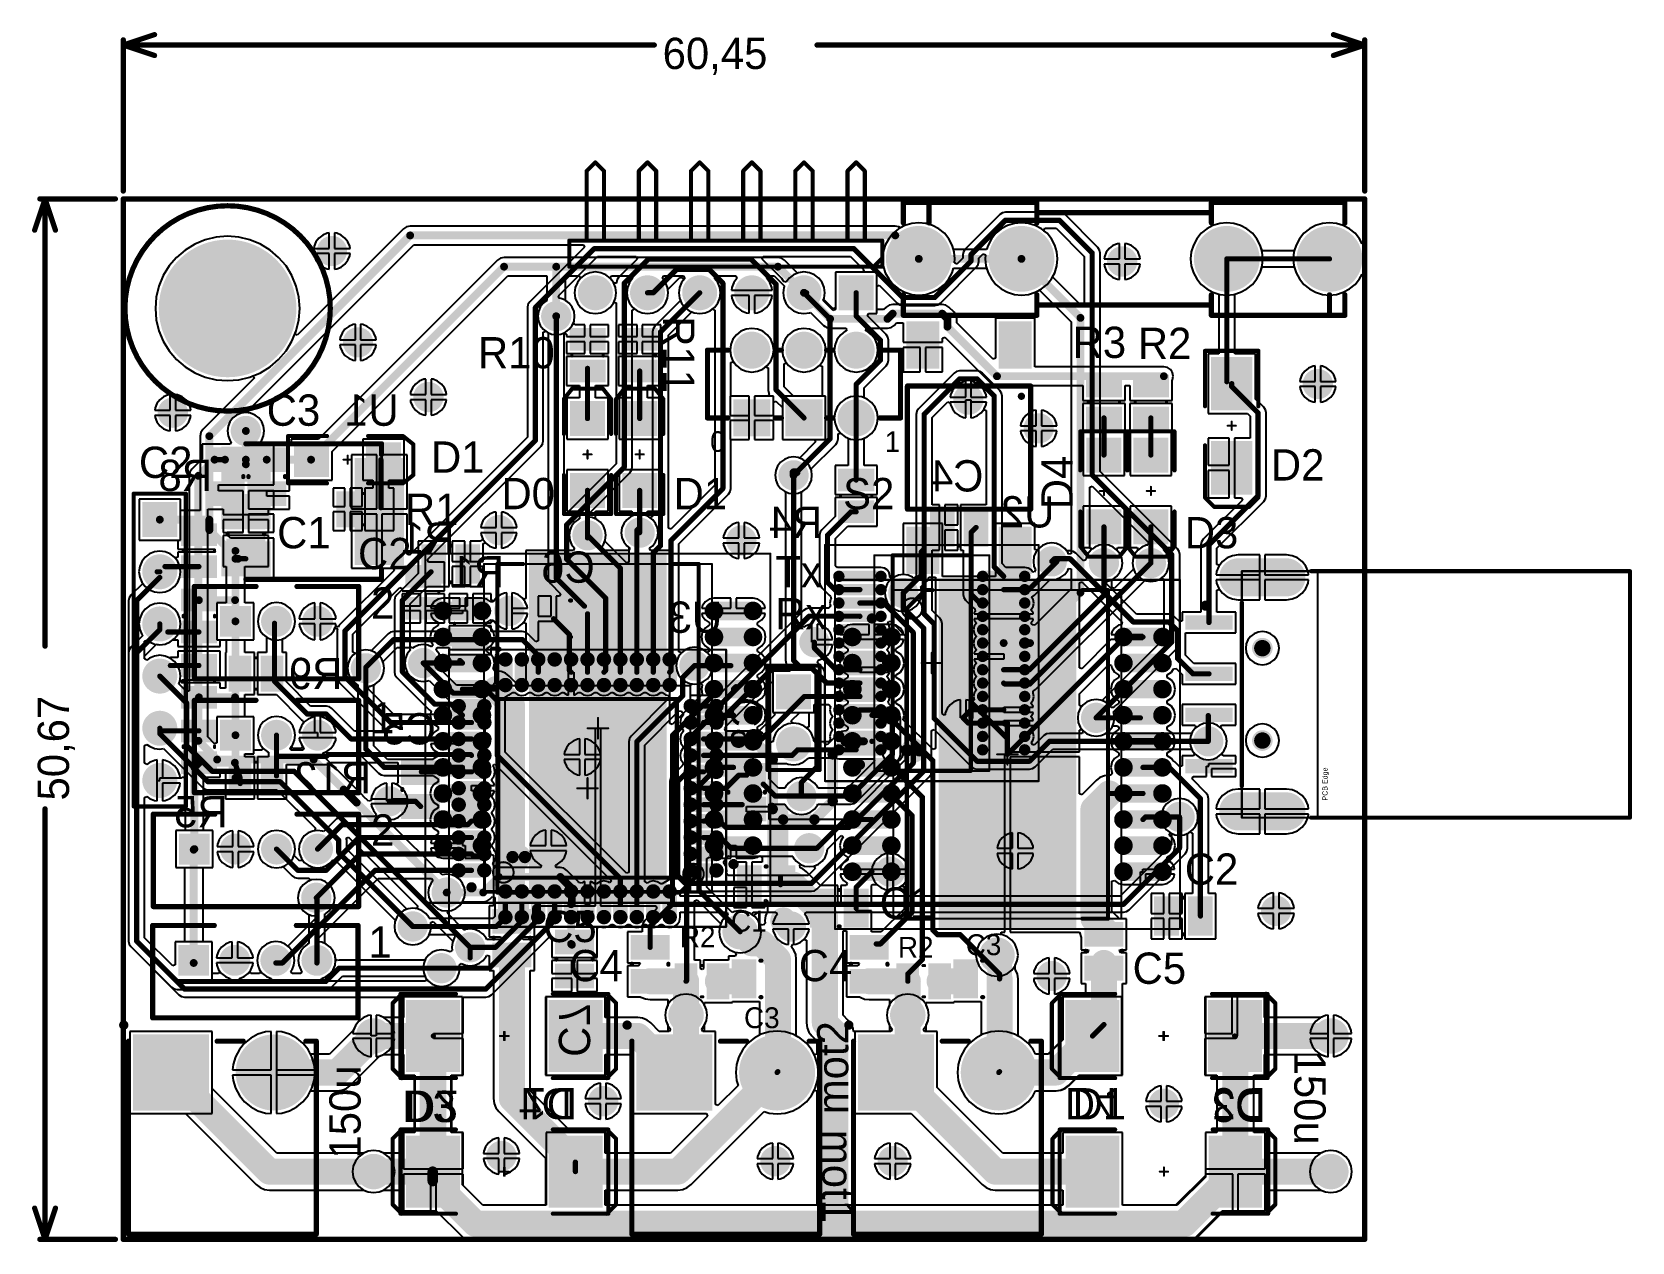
# Model space of a CAD drawing. Extents: x 60.8 to 138.7, y 69.3 to 128.3.
import ezdxf

# ---------------------------------------------------------------- set-up
doc = ezdxf.new("R2010")
doc.units = 0
doc.layers.get('0').update_dxf_attribs({"linetype": 'CONTINUOUS'})
for name, color, linetype in [('BOTTOMLAYER', 5, 'CONTINUOUS'), ('BOTTOMOVERLAY', 54, 'CONTINUOUS'), ('BOTTOMPASTE', 16, 'CONTINUOUS'), ('BOTTOMSOLDER', 6, 'CONTINUOUS'), ('MECHANICAL1', 6, 'CONTINUOUS'), ('MECHANICAL13', 56, 'CONTINUOUS'), ('MECHANICAL15', 56, 'CONTINUOUS'), ('MULTILAYER', 9, 'CONTINUOUS'), ('TOPLAYER', 1, 'CONTINUOUS'), ('TOPOVERLAY', 2, 'CONTINUOUS'), ('TOPPASTE', 8, 'CONTINUOUS'), ('TOPSOLDER', 216, 'CONTINUOUS')]:
    doc.layers.add(name, color=color, linetype=linetype)

msp = doc.modelspace()

# ---------------------------------------------------------------- texts
at = {"layer": 'BOTTOMOVERLAY', "text_generation_flag": 2}
for s, p in [('U1', (78.689, 109.093)), ('R8', (69.596, 105.918)), ('C4', (107.163, 105.893)), ('U2', (110.617, 104.14)), ('R4', (99.314, 103.632)), ('R1', (81.407, 102.87)), ('C6', (88.24, 101.448)), ('R1', (83.82, 101.219)), ('U3', (94.437, 99.009)), ('R9', (75.946, 96.266)), ('C5', (80.493, 93.574)), ('R12', (77.343, 91.186)), ('R5', (70.358, 89.535)), ('D4', (87.122, 75.311)), ('D2', (120.904, 75.311))]:
    msp.add_text(s, height=1.524, dxfattribs=at).set_placement(p)
for s, rotation, p in [('C8', 90, (96.393, 95.885)), ('C7', 270, (86.487, 78.359)), ('D2', 180, (78.994, 76.708)), ('D4', 180, (111.125, 76.835))]:
    msp.add_text(s, height=1.524, rotation=rotation, dxfattribs=at).set_placement(p)
at = {"layer": 'MECHANICAL1'}
msp.add_text('60,45', height=1.524, dxfattribs=at).set_placement((91.543, 126.467))
msp.add_text('50,67', height=1.524, rotation=90, dxfattribs=at).set_placement((62.636, 90.844))
at = {"layer": 'TOPOVERLAY'}
for s, rotation, p in [('R11', 270, (91.567, 114.427)), ('D4', 90, (111.506, 105.029)), ('D0', 360, (83.693, 105.029)), ('C2', 360, (76.708, 102.108)), ('mot2', 90, (100.584, 75.565)), ('150u', 270, (122.301, 78.613)), ('150u', 90, (76.835, 73.406)), ('D1', 180, (87.376, 76.835)), ('D3', 180, (120.904, 76.708)), ('mot1', 270, (99.314, 74.803))]:
    msp.add_text(s, height=1.524, rotation=rotation, dxfattribs=at).set_placement(p)
for s, height, p in [('R3', 1.524, (111.506, 112.395)), ('R2', 1.524, (114.681, 112.344)), ('R10', 1.524, (82.55, 111.887)), ('C3', 1.524, (72.263, 109.093)), ('D1', 1.524, (80.264, 106.807)), ('C2', 1.524, (66.04, 106.553)), ('D2', 1.524, (121.158, 106.426)), ('D1', 1.524, (92.075, 105.029)), ('S2', 1.524, (100.33, 105.029)), ('R1', 1.524, (78.994, 104.267)), ('C1', 1.524, (72.771, 103.124)), ('D3', 1.524, (116.967, 103.124)), ('Tx', 1.524, (97.028, 101.219)), ('2', 1.524, (77.343, 99.695)), ('Rx', 1.524, (97.028, 99.187)), ('1', 1.524, (77.343, 94.107)), ('2', 1.524, (77.343, 88.646)), ('C2', 1.524, (116.967, 86.741)), ('C1', 1.524, (102.108, 85.09)), ('C5', 1.524, (85.725, 83.947)), ('C1', 1.016, (94.869, 84.455)), ('1', 1.524, (77.216, 83.185)), ('R2', 1.016, (92.38, 83.693)), ('R2', 1.016, (102.997, 83.185)), ('C3', 1.016, (106.299, 83.312)), ('C4', 1.524, (86.995, 82.042)), ('C4', 1.524, (98.171, 82.042)), ('C5', 1.524, (114.427, 81.915)), ('C3', 1.016, (95.504, 79.756)), ('D3', 1.524, (78.867, 75.184)), ('D1', 1.524, (111.506, 75.311))]:
    msp.add_text(s, height=height, dxfattribs=at).set_placement(p)

# ---------------------------------------------------------------- blocks, each defined once
blk = doc.blocks.new('B4B_PH_K_S_1')
at = {"layer": 'BOTTOMLAYER', "const_width": 0.65}
for points in [[(1.675, 0, 1), (2.325, 0, 1)], [(3.675, 0, 1), (4.325, 0, 1)], [(5.675, 0, 1), (6.325, 0, 1)]]:
    blk.add_lwpolyline(points, format="xyb", close=True, dxfattribs=at)
at = {"layer": 'BOTTOMLAYER'}
blk.add_solid([(-0.65, -0.65), (0.65, -0.65), (-0.65, 0.65), (0.65, 0.65)], dxfattribs=at)
at = {"layer": 'BOTTOMSOLDER', "const_width": 0.752}
for points in [[(1.624, 0, 1), (2.376, 0, 1)], [(3.624, 0, 1), (4.376, 0, 1)], [(5.624, 0, 1), (6.376, 0, 1)]]:
    blk.add_lwpolyline(points, format="xyb", close=True, dxfattribs=at)
at = {"layer": 'BOTTOMSOLDER'}
blk.add_solid([(-0.752, -0.752), (0.752, -0.752), (-0.752, 0.752), (0.752, 0.752)], dxfattribs=at)
at = {"layer": 'MULTILAYER', "const_width": 0.65}
for points in [[(1.675, 0, 1), (2.325, 0, 1)], [(3.675, 0, 1), (4.325, 0, 1)], [(5.675, 0, 1), (6.325, 0, 1)]]:
    blk.add_lwpolyline(points, format="xyb", close=True, dxfattribs=at)
at = {"layer": 'MULTILAYER'}
blk.add_solid([(-0.65, -0.65), (0.65, -0.65), (-0.65, 0.65), (0.65, 0.65)], dxfattribs=at)
at = {"layer": 'TOPLAYER', "const_width": 0.65}
for points in [[(1.675, 0, 1), (2.325, 0, 1)], [(3.675, 0, 1), (4.325, 0, 1)], [(5.675, 0, 1), (6.325, 0, 1)]]:
    blk.add_lwpolyline(points, format="xyb", close=True, dxfattribs=at)
at = {"layer": 'TOPLAYER'}
blk.add_solid([(-0.65, -0.65), (0.65, -0.65), (-0.65, 0.65), (0.65, 0.65)], dxfattribs=at)
at = {"layer": 'TOPOVERLAY', "const_width": 0.254}
for points in [[(-2, -2.8), (-2, 1.7)], [(-2, 1.7), (1, 1.7)], [(5, 1.7), (8, 1.7)], [(8, -2.8), (8, 1.7)], [(-2, -2.8), (8, -2.8)]]:
    blk.add_lwpolyline(points, dxfattribs=at)
at = {"layer": 'TOPOVERLAY', "const_width": 0.127}
for points in [[(-2.064, 1.7, 1), (-1.937, 1.7, 1)], [(-2.064, 1.7, 1), (-1.937, 1.7, 1)], [(0.937, 1.7, 1), (1.064, 1.7, 1)], [(4.937, 1.7, 1), (5.064, 1.7, 1)], [(7.936, 1.7, 1), (8.063, 1.7, 1)], [(7.936, 1.7, 1), (8.063, 1.7, 1)], [(-2.064, -2.8, 1), (-1.937, -2.8, 1)], [(-2.064, -2.8, 1), (-1.937, -2.8, 1)], [(7.936, -2.8, 1), (8.063, -2.8, 1)], [(7.936, -2.8, 1), (8.063, -2.8, 1)]]:
    blk.add_lwpolyline(points, format="xyb", close=True, dxfattribs=at)
at = {"layer": 'TOPSOLDER', "const_width": 0.752}
for points in [[(1.624, 0, 1), (2.376, 0, 1)], [(3.624, 0, 1), (4.376, 0, 1)], [(5.624, 0, 1), (6.376, 0, 1)]]:
    blk.add_lwpolyline(points, format="xyb", close=True, dxfattribs=at)
at = {"layer": 'TOPSOLDER'}
blk.add_solid([(-0.752, -0.752), (0.752, -0.752), (-0.752, 0.752), (0.752, 0.752)], dxfattribs=at)
blk = doc.blocks.new('B__________________2_____1')
at = {"layer": 'BOTTOMLAYER', "const_width": 1.75}
blk.add_lwpolyline([(1.625, 0, 1), (3.375, 0, 1)], format="xyb", close=True, dxfattribs=at)
at = {"layer": 'BOTTOMLAYER'}
blk.add_solid([(-0.75, 1.75), (-4.25, 1.75), (-0.75, -1.75), (-4.25, -1.75)], dxfattribs=at)
at = {"layer": 'BOTTOMSOLDER', "const_width": 1.852}
blk.add_lwpolyline([(1.574, 0, 1), (3.426, 0, 1)], format="xyb", close=True, dxfattribs=at)
at = {"layer": 'BOTTOMSOLDER'}
blk.add_solid([(-0.648, 1.852), (-4.352, 1.852), (-0.648, -1.852), (-4.352, -1.852)], dxfattribs=at)
at = {"layer": 'MULTILAYER', "const_width": 1.75}
blk.add_lwpolyline([(1.625, 0, 1), (3.375, 0, 1)], format="xyb", close=True, dxfattribs=at)
at = {"layer": 'MULTILAYER'}
blk.add_solid([(-0.75, 1.75), (-4.25, 1.75), (-0.75, -1.75), (-4.25, -1.75)], dxfattribs=at)
at = {"layer": 'TOPLAYER', "const_width": 1.75}
blk.add_lwpolyline([(1.625, 0, 1), (3.375, 0, 1)], format="xyb", close=True, dxfattribs=at)
at = {"layer": 'TOPLAYER'}
blk.add_solid([(-0.75, 1.75), (-4.25, 1.75), (-0.75, -1.75), (-4.25, -1.75)], dxfattribs=at)
at = {"layer": 'TOPOVERLAY'}
for points, const_width in [([(-4.702, 2.308, 1), (-4.902, 2.308, 1)], 0.254), ([(-4.965, 2.308, 1), (-4.838, 2.308, 1)], 0.127), ([(-4.765, 2.308, 1), (-4.638, 2.308, 1)], 0.127), ([(-4.636, 1.524, 1), (-4.508, 1.524, 1)], 0.127), ([(-0.318, 1.524, 1), (-0.191, 1.524, 1)], 0.127), ([(0.952, 1.524, 1), (1.079, 1.524, 1)], 0.127), ([(4, 1.524, 1), (4.128, 1.524, 1)], 0.127), ([(4.508, 1.524, 1), (4.636, 1.524, 1)], 0.127), ([(4.508, 1.524, 1), (4.636, 1.524, 1)], 0.127), ([(-4.636, -7.874, 1), (-4.508, -7.874, 1)], 0.127), ([(-4.636, -7.874, 1), (-4.508, -7.874, 1)], 0.127), ([(4.508, -7.874, 1), (4.636, -7.874, 1)], 0.127), ([(4.508, -7.874, 1), (4.636, -7.874, 1)], 0.127)]:
    blk.add_lwpolyline(points, format="xyb", close=True, dxfattribs=dict(at, const_width=const_width))
at = {"layer": 'TOPOVERLAY', "const_width": 0.254}
for points in [[(-4.572, -7.874), (-4.572, 1.524)], [(-0.254, 1.524), (1.016, 1.524)], [(4.064, 1.524), (4.572, 1.524)], [(4.572, -7.874), (4.572, 1.524)], [(-4.572, -7.874), (4.572, -7.874)]]:
    blk.add_lwpolyline(points, dxfattribs=at)
at = {"layer": 'TOPSOLDER', "const_width": 1.852}
blk.add_lwpolyline([(1.574, 0, 1), (3.426, 0, 1)], format="xyb", close=True, dxfattribs=at)
at = {"layer": 'TOPSOLDER'}
blk.add_solid([(-0.648, 1.852), (-4.352, 1.852), (-0.648, -1.852), (-4.352, -1.852)], dxfattribs=at)
blk = doc.blocks.new('C0805C_3')
at = {"layer": 'TOPLAYER'}
for points in [[(-0.5, -0.85), (0.5, -0.85), (-0.5, 0.85), (0.5, 0.85)], [(1.15, -0.85), (2.15, -0.85), (1.15, 0.85), (2.15, 0.85)]]:
    blk.add_solid(points, dxfattribs=at)
at = {"layer": 'TOPOVERLAY', "const_width": 0.2}
for points in [[(0.8, 0.889), (0.85, 0.889)], [(0.8, -0.889), (0.85, -0.889)]]:
    blk.add_lwpolyline(points, dxfattribs=at)
at = {"layer": 'TOPOVERLAY', "const_width": 0.1}
for points in [[(0.75, 0.889, 1), (0.85, 0.889, 1)], [(0.8, 0.889, 1), (0.9, 0.889, 1)], [(0.75, -0.889, 1), (0.85, -0.889, 1)], [(0.8, -0.889, 1), (0.9, -0.889, 1)]]:
    blk.add_lwpolyline(points, format="xyb", close=True, dxfattribs=at)
at = {"layer": 'TOPPASTE'}
for points in [[(-0.5, -0.85), (0.5, -0.85), (-0.5, 0.85), (0.5, 0.85)], [(1.15, -0.85), (2.15, -0.85), (1.15, 0.85), (2.15, 0.85)]]:
    blk.add_solid(points, dxfattribs=at)
at = {"layer": 'TOPSOLDER'}
for points in [[(-0.602, -0.952), (0.602, -0.952), (-0.602, 0.952), (0.602, 0.952)], [(1.048, -0.952), (2.252, -0.952), (1.048, 0.952), (2.252, 0.952)]]:
    blk.add_solid(points, dxfattribs=at)
blk = doc.blocks.new('C0805C_4')
at = {"layer": 'TOPLAYER'}
for points in [[(-0.5, -0.85), (0.5, -0.85), (-0.5, 0.85), (0.5, 0.85)], [(1.15, -0.85), (2.15, -0.85), (1.15, 0.85), (2.15, 0.85)]]:
    blk.add_solid(points, dxfattribs=at)
at = {"layer": 'TOPOVERLAY', "const_width": 0.2}
for points in [[(0.85, 0.889), (0.8, 0.889)], [(0.85, -0.889), (0.8, -0.889)]]:
    blk.add_lwpolyline(points, dxfattribs=at)
at = {"layer": 'TOPOVERLAY', "const_width": 0.1}
for points in [[(0.75, 0.889, 1), (0.85, 0.889, 1)], [(0.8, 0.889, 1), (0.9, 0.889, 1)], [(0.75, -0.889, 1), (0.85, -0.889, 1)], [(0.8, -0.889, 1), (0.9, -0.889, 1)]]:
    blk.add_lwpolyline(points, format="xyb", close=True, dxfattribs=at)
at = {"layer": 'TOPPASTE'}
for points in [[(-0.5, -0.85), (0.5, -0.85), (-0.5, 0.85), (0.5, 0.85)], [(1.15, -0.85), (2.15, -0.85), (1.15, 0.85), (2.15, 0.85)]]:
    blk.add_solid(points, dxfattribs=at)
at = {"layer": 'TOPSOLDER'}
for points in [[(-0.602, -0.952), (0.602, -0.952), (-0.602, 0.952), (0.602, 0.952)], [(1.048, -0.952), (2.252, -0.952), (1.048, 0.952), (2.252, 0.952)]]:
    blk.add_solid(points, dxfattribs=at)
blk = doc.blocks.new('C0805C_5')
at = {"layer": 'TOPLAYER'}
for points in [[(-0.5, -0.85), (0.5, -0.85), (-0.5, 0.85), (0.5, 0.85)], [(1.15, -0.85), (2.15, -0.85), (1.15, 0.85), (2.15, 0.85)]]:
    blk.add_solid(points, dxfattribs=at)
at = {"layer": 'TOPOVERLAY', "const_width": 0.2}
for points in [[(0.8, 0.889), (0.85, 0.889)], [(0.8, -0.889), (0.85, -0.889)]]:
    blk.add_lwpolyline(points, dxfattribs=at)
at = {"layer": 'TOPOVERLAY', "const_width": 0.1}
for points in [[(0.75, 0.889, 1), (0.85, 0.889, 1)], [(0.8, 0.889, 1), (0.9, 0.889, 1)], [(0.75, -0.889, 1), (0.85, -0.889, 1)], [(0.8, -0.889, 1), (0.9, -0.889, 1)]]:
    blk.add_lwpolyline(points, format="xyb", close=True, dxfattribs=at)
at = {"layer": 'TOPPASTE'}
for points in [[(-0.5, -0.85), (0.5, -0.85), (-0.5, 0.85), (0.5, 0.85)], [(1.15, -0.85), (2.15, -0.85), (1.15, 0.85), (2.15, 0.85)]]:
    blk.add_solid(points, dxfattribs=at)
at = {"layer": 'TOPSOLDER'}
for points in [[(-0.602, -0.952), (0.602, -0.952), (-0.602, 0.952), (0.602, 0.952)], [(1.048, -0.952), (2.252, -0.952), (1.048, 0.952), (2.252, 0.952)]]:
    blk.add_solid(points, dxfattribs=at)
blk = doc.blocks.new('C0805C_6')
at = {"layer": 'TOPLAYER'}
for points in [[(-0.5, -0.85), (0.5, -0.85), (-0.5, 0.85), (0.5, 0.85)], [(1.15, -0.85), (2.15, -0.85), (1.15, 0.85), (2.15, 0.85)]]:
    blk.add_solid(points, dxfattribs=at)
at = {"layer": 'TOPOVERLAY', "const_width": 0.2}
for points in [[(0.85, 0.889), (0.8, 0.889)], [(0.85, -0.889), (0.8, -0.889)]]:
    blk.add_lwpolyline(points, dxfattribs=at)
at = {"layer": 'TOPOVERLAY', "const_width": 0.1}
for points in [[(0.75, 0.889, 1), (0.85, 0.889, 1)], [(0.8, 0.889, 1), (0.9, 0.889, 1)], [(0.75, -0.889, 1), (0.85, -0.889, 1)], [(0.8, -0.889, 1), (0.9, -0.889, 1)]]:
    blk.add_lwpolyline(points, format="xyb", close=True, dxfattribs=at)
at = {"layer": 'TOPPASTE'}
for points in [[(-0.5, -0.85), (0.5, -0.85), (-0.5, 0.85), (0.5, 0.85)], [(1.15, -0.85), (2.15, -0.85), (1.15, 0.85), (2.15, 0.85)]]:
    blk.add_solid(points, dxfattribs=at)
at = {"layer": 'TOPSOLDER'}
for points in [[(-0.602, -0.952), (0.602, -0.952), (-0.602, 0.952), (0.602, 0.952)], [(1.048, -0.952), (2.252, -0.952), (1.048, 0.952), (2.252, 0.952)]]:
    blk.add_solid(points, dxfattribs=at)
blk = doc.blocks.new('C0805C_7')
at = {"layer": 'TOPLAYER'}
for points in [[(-0.5, -0.85), (0.5, -0.85), (-0.5, 0.85), (0.5, 0.85)], [(1.15, -0.85), (2.15, -0.85), (1.15, 0.85), (2.15, 0.85)]]:
    blk.add_solid(points, dxfattribs=at)
at = {"layer": 'TOPOVERLAY', "const_width": 0.2}
for points in [[(0.8, 0.889), (0.85, 0.889)], [(0.8, -0.889), (0.85, -0.889)]]:
    blk.add_lwpolyline(points, dxfattribs=at)
at = {"layer": 'TOPOVERLAY', "const_width": 0.1}
for points in [[(0.75, 0.889, 1), (0.85, 0.889, 1)], [(0.8, 0.889, 1), (0.9, 0.889, 1)], [(0.75, -0.889, 1), (0.85, -0.889, 1)], [(0.8, -0.889, 1), (0.9, -0.889, 1)]]:
    blk.add_lwpolyline(points, format="xyb", close=True, dxfattribs=at)
at = {"layer": 'TOPPASTE'}
for points in [[(-0.5, -0.85), (0.5, -0.85), (-0.5, 0.85), (0.5, 0.85)], [(1.15, -0.85), (2.15, -0.85), (1.15, 0.85), (2.15, 0.85)]]:
    blk.add_solid(points, dxfattribs=at)
at = {"layer": 'TOPSOLDER'}
for points in [[(-0.602, -0.952), (0.602, -0.952), (-0.602, 0.952), (0.602, 0.952)], [(1.048, -0.952), (2.252, -0.952), (1.048, 0.952), (2.252, 0.952)]]:
    blk.add_solid(points, dxfattribs=at)
blk = doc.blocks.new('C0805C_8')
at = {"layer": 'TOPLAYER'}
for points in [[(-0.5, -0.85), (0.5, -0.85), (-0.5, 0.85), (0.5, 0.85)], [(1.15, -0.85), (2.15, -0.85), (1.15, 0.85), (2.15, 0.85)]]:
    blk.add_solid(points, dxfattribs=at)
at = {"layer": 'TOPOVERLAY', "const_width": 0.2}
for points in [[(0.85, 0.889), (0.8, 0.889)], [(0.85, -0.889), (0.8, -0.889)]]:
    blk.add_lwpolyline(points, dxfattribs=at)
at = {"layer": 'TOPOVERLAY', "const_width": 0.1}
for points in [[(0.75, 0.889, 1), (0.85, 0.889, 1)], [(0.8, 0.889, 1), (0.9, 0.889, 1)], [(0.75, -0.889, 1), (0.85, -0.889, 1)], [(0.8, -0.889, 1), (0.9, -0.889, 1)]]:
    blk.add_lwpolyline(points, format="xyb", close=True, dxfattribs=at)
at = {"layer": 'TOPPASTE'}
for points in [[(-0.5, -0.85), (0.5, -0.85), (-0.5, 0.85), (0.5, 0.85)], [(1.15, -0.85), (2.15, -0.85), (1.15, 0.85), (2.15, 0.85)]]:
    blk.add_solid(points, dxfattribs=at)
at = {"layer": 'TOPSOLDER'}
for points in [[(-0.602, -0.952), (0.602, -0.952), (-0.602, 0.952), (0.602, 0.952)], [(1.048, -0.952), (2.252, -0.952), (1.048, 0.952), (2.252, 0.952)]]:
    blk.add_solid(points, dxfattribs=at)
blk = doc.blocks.new('C0805C_9')
at = {"layer": 'TOPLAYER'}
for points in [[(-0.5, -0.85), (0.5, -0.85), (-0.5, 0.85), (0.5, 0.85)], [(1.15, -0.85), (2.15, -0.85), (1.15, 0.85), (2.15, 0.85)]]:
    blk.add_solid(points, dxfattribs=at)
at = {"layer": 'TOPOVERLAY', "const_width": 0.2}
for points in [[(0.8, 0.889), (0.85, 0.889)], [(0.8, -0.889), (0.85, -0.889)]]:
    blk.add_lwpolyline(points, dxfattribs=at)
at = {"layer": 'TOPOVERLAY', "const_width": 0.1}
for points in [[(0.75, 0.889, 1), (0.85, 0.889, 1)], [(0.8, 0.889, 1), (0.9, 0.889, 1)], [(0.75, -0.889, 1), (0.85, -0.889, 1)], [(0.8, -0.889, 1), (0.9, -0.889, 1)]]:
    blk.add_lwpolyline(points, format="xyb", close=True, dxfattribs=at)
at = {"layer": 'TOPPASTE'}
for points in [[(-0.5, -0.85), (0.5, -0.85), (-0.5, 0.85), (0.5, 0.85)], [(1.15, -0.85), (2.15, -0.85), (1.15, 0.85), (2.15, 0.85)]]:
    blk.add_solid(points, dxfattribs=at)
at = {"layer": 'TOPSOLDER'}
for points in [[(-0.602, -0.952), (0.602, -0.952), (-0.602, 0.952), (0.602, 0.952)], [(1.048, -0.952), (2.252, -0.952), (1.048, 0.952), (2.252, 0.952)]]:
    blk.add_solid(points, dxfattribs=at)
blk = doc.blocks.new('C0805C_10')
at = {"layer": 'TOPLAYER'}
for points in [[(-0.5, -0.85), (0.5, -0.85), (-0.5, 0.85), (0.5, 0.85)], [(1.15, -0.85), (2.15, -0.85), (1.15, 0.85), (2.15, 0.85)]]:
    blk.add_solid(points, dxfattribs=at)
at = {"layer": 'TOPOVERLAY', "const_width": 0.2}
for points in [[(0.8, 0.889), (0.85, 0.889)], [(0.8, -0.889), (0.85, -0.889)]]:
    blk.add_lwpolyline(points, dxfattribs=at)
at = {"layer": 'TOPOVERLAY', "const_width": 0.1}
for points in [[(0.75, 0.889, 1), (0.85, 0.889, 1)], [(0.8, 0.889, 1), (0.9, 0.889, 1)], [(0.75, -0.889, 1), (0.85, -0.889, 1)], [(0.8, -0.889, 1), (0.9, -0.889, 1)]]:
    blk.add_lwpolyline(points, format="xyb", close=True, dxfattribs=at)
at = {"layer": 'TOPPASTE'}
for points in [[(-0.5, -0.85), (0.5, -0.85), (-0.5, 0.85), (0.5, 0.85)], [(1.15, -0.85), (2.15, -0.85), (1.15, 0.85), (2.15, 0.85)]]:
    blk.add_solid(points, dxfattribs=at)
at = {"layer": 'TOPSOLDER'}
for points in [[(-0.602, -0.952), (0.602, -0.952), (-0.602, 0.952), (0.602, 0.952)], [(1.048, -0.952), (2.252, -0.952), (1.048, 0.952), (2.252, 0.952)]]:
    blk.add_solid(points, dxfattribs=at)
blk = doc.blocks.new('C0805C_11')
at = {"layer": 'TOPLAYER'}
for points in [[(-0.5, -0.85), (0.5, -0.85), (-0.5, 0.85), (0.5, 0.85)], [(1.15, -0.85), (2.15, -0.85), (1.15, 0.85), (2.15, 0.85)]]:
    blk.add_solid(points, dxfattribs=at)
at = {"layer": 'TOPOVERLAY', "const_width": 0.2}
for points in [[(0.85, 0.889), (0.8, 0.889)], [(0.85, -0.889), (0.8, -0.889)]]:
    blk.add_lwpolyline(points, dxfattribs=at)
at = {"layer": 'TOPOVERLAY', "const_width": 0.1}
for points in [[(0.75, 0.889, 1), (0.85, 0.889, 1)], [(0.8, 0.889, 1), (0.9, 0.889, 1)], [(0.75, -0.889, 1), (0.85, -0.889, 1)], [(0.8, -0.889, 1), (0.9, -0.889, 1)]]:
    blk.add_lwpolyline(points, format="xyb", close=True, dxfattribs=at)
at = {"layer": 'TOPPASTE'}
for points in [[(-0.5, -0.85), (0.5, -0.85), (-0.5, 0.85), (0.5, 0.85)], [(1.15, -0.85), (2.15, -0.85), (1.15, 0.85), (2.15, 0.85)]]:
    blk.add_solid(points, dxfattribs=at)
at = {"layer": 'TOPSOLDER'}
for points in [[(-0.602, -0.952), (0.602, -0.952), (-0.602, 0.952), (0.602, 0.952)], [(1.048, -0.952), (2.252, -0.952), (1.048, 0.952), (2.252, 0.952)]]:
    blk.add_solid(points, dxfattribs=at)
blk = doc.blocks.new('C0805C_12')
at = {"layer": 'TOPLAYER'}
for points in [[(-0.5, -0.85), (0.5, -0.85), (-0.5, 0.85), (0.5, 0.85)], [(1.15, -0.85), (2.15, -0.85), (1.15, 0.85), (2.15, 0.85)]]:
    blk.add_solid(points, dxfattribs=at)
at = {"layer": 'TOPOVERLAY', "const_width": 0.2}
for points in [[(0.85, 0.889), (0.8, 0.889)], [(0.85, -0.889), (0.8, -0.889)]]:
    blk.add_lwpolyline(points, dxfattribs=at)
at = {"layer": 'TOPOVERLAY', "const_width": 0.1}
for points in [[(0.75, 0.889, 1), (0.85, 0.889, 1)], [(0.8, 0.889, 1), (0.9, 0.889, 1)], [(0.75, -0.889, 1), (0.85, -0.889, 1)], [(0.8, -0.889, 1), (0.9, -0.889, 1)]]:
    blk.add_lwpolyline(points, format="xyb", close=True, dxfattribs=at)
at = {"layer": 'TOPPASTE'}
for points in [[(-0.5, -0.85), (0.5, -0.85), (-0.5, 0.85), (0.5, 0.85)], [(1.15, -0.85), (2.15, -0.85), (1.15, 0.85), (2.15, 0.85)]]:
    blk.add_solid(points, dxfattribs=at)
at = {"layer": 'TOPSOLDER'}
for points in [[(-0.602, -0.952), (0.602, -0.952), (-0.602, 0.952), (0.602, 0.952)], [(1.048, -0.952), (2.252, -0.952), (1.048, 0.952), (2.252, 0.952)]]:
    blk.add_solid(points, dxfattribs=at)
blk = doc.blocks.new('C0805C_13')
at = {"layer": 'TOPLAYER'}
for points in [[(-0.5, -0.85), (0.5, -0.85), (-0.5, 0.85), (0.5, 0.85)], [(1.15, -0.85), (2.15, -0.85), (1.15, 0.85), (2.15, 0.85)]]:
    blk.add_solid(points, dxfattribs=at)
at = {"layer": 'TOPOVERLAY', "const_width": 0.2}
for points in [[(0.85, 0.889), (0.8, 0.889)], [(0.85, -0.889), (0.8, -0.889)]]:
    blk.add_lwpolyline(points, dxfattribs=at)
at = {"layer": 'TOPOVERLAY', "const_width": 0.1}
for points in [[(0.75, 0.889, 1), (0.85, 0.889, 1)], [(0.8, 0.889, 1), (0.9, 0.889, 1)], [(0.75, -0.889, 1), (0.85, -0.889, 1)], [(0.8, -0.889, 1), (0.9, -0.889, 1)]]:
    blk.add_lwpolyline(points, format="xyb", close=True, dxfattribs=at)
at = {"layer": 'TOPPASTE'}
for points in [[(-0.5, -0.85), (0.5, -0.85), (-0.5, 0.85), (0.5, 0.85)], [(1.15, -0.85), (2.15, -0.85), (1.15, 0.85), (2.15, 0.85)]]:
    blk.add_solid(points, dxfattribs=at)
at = {"layer": 'TOPSOLDER'}
for points in [[(-0.602, -0.952), (0.602, -0.952), (-0.602, 0.952), (0.602, 0.952)], [(1.048, -0.952), (2.252, -0.952), (1.048, 0.952), (2.252, 0.952)]]:
    blk.add_solid(points, dxfattribs=at)
blk = doc.blocks.new('C0805C_B_14')
at = {"layer": 'BOTTOMLAYER'}
for points in [[(-0.5, -0.85), (0.5, -0.85), (-0.5, 0.85), (0.5, 0.85)], [(1.15, -0.85), (2.15, -0.85), (1.15, 0.85), (2.15, 0.85)]]:
    blk.add_solid(points, dxfattribs=at)
at = {"layer": 'BOTTOMOVERLAY', "const_width": 0.2}
for points in [[(0.8, 0.889), (0.85, 0.889)], [(0.8, -0.889), (0.85, -0.889)]]:
    blk.add_lwpolyline(points, dxfattribs=at)
at = {"layer": 'BOTTOMOVERLAY', "const_width": 0.1}
for points in [[(0.75, 0.889, 1), (0.85, 0.889, 1)], [(0.8, 0.889, 1), (0.9, 0.889, 1)], [(0.75, -0.889, 1), (0.85, -0.889, 1)], [(0.8, -0.889, 1), (0.9, -0.889, 1)]]:
    blk.add_lwpolyline(points, format="xyb", close=True, dxfattribs=at)
at = {"layer": 'BOTTOMPASTE'}
for points in [[(-0.5, -0.85), (0.5, -0.85), (-0.5, 0.85), (0.5, 0.85)], [(1.15, -0.85), (2.15, -0.85), (1.15, 0.85), (2.15, 0.85)]]:
    blk.add_solid(points, dxfattribs=at)
at = {"layer": 'BOTTOMSOLDER'}
for points in [[(-0.602, -0.952), (0.602, -0.952), (-0.602, 0.952), (0.602, 0.952)], [(1.048, -0.952), (2.252, -0.952), (1.048, 0.952), (2.252, 0.952)]]:
    blk.add_solid(points, dxfattribs=at)
blk = doc.blocks.new('C0805C_15')
at = {"layer": 'TOPLAYER'}
for points in [[(-0.5, -0.85), (0.5, -0.85), (-0.5, 0.85), (0.5, 0.85)], [(1.15, -0.85), (2.15, -0.85), (1.15, 0.85), (2.15, 0.85)]]:
    blk.add_solid(points, dxfattribs=at)
at = {"layer": 'TOPOVERLAY', "const_width": 0.2}
for points in [[(0.85, 0.889), (0.8, 0.889)], [(0.85, -0.889), (0.8, -0.889)]]:
    blk.add_lwpolyline(points, dxfattribs=at)
at = {"layer": 'TOPOVERLAY', "const_width": 0.1}
for points in [[(0.75, 0.889, 1), (0.85, 0.889, 1)], [(0.8, 0.889, 1), (0.9, 0.889, 1)], [(0.75, -0.889, 1), (0.85, -0.889, 1)], [(0.8, -0.889, 1), (0.9, -0.889, 1)]]:
    blk.add_lwpolyline(points, format="xyb", close=True, dxfattribs=at)
at = {"layer": 'TOPPASTE'}
for points in [[(-0.5, -0.85), (0.5, -0.85), (-0.5, 0.85), (0.5, 0.85)], [(1.15, -0.85), (2.15, -0.85), (1.15, 0.85), (2.15, 0.85)]]:
    blk.add_solid(points, dxfattribs=at)
at = {"layer": 'TOPSOLDER'}
for points in [[(-0.602, -0.952), (0.602, -0.952), (-0.602, 0.952), (0.602, 0.952)], [(1.048, -0.952), (2.252, -0.952), (1.048, 0.952), (2.252, 0.952)]]:
    blk.add_solid(points, dxfattribs=at)
blk = doc.blocks.new('C0805C_16')
at = {"layer": 'TOPLAYER'}
for points in [[(-0.5, -0.85), (0.5, -0.85), (-0.5, 0.85), (0.5, 0.85)], [(1.15, -0.85), (2.15, -0.85), (1.15, 0.85), (2.15, 0.85)]]:
    blk.add_solid(points, dxfattribs=at)
at = {"layer": 'TOPOVERLAY', "const_width": 0.2}
for points in [[(0.85, 0.889), (0.8, 0.889)], [(0.85, -0.889), (0.8, -0.889)]]:
    blk.add_lwpolyline(points, dxfattribs=at)
at = {"layer": 'TOPOVERLAY', "const_width": 0.1}
for points in [[(0.75, 0.889, 1), (0.85, 0.889, 1)], [(0.8, 0.889, 1), (0.9, 0.889, 1)], [(0.75, -0.889, 1), (0.85, -0.889, 1)], [(0.8, -0.889, 1), (0.9, -0.889, 1)]]:
    blk.add_lwpolyline(points, format="xyb", close=True, dxfattribs=at)
at = {"layer": 'TOPPASTE'}
for points in [[(-0.5, -0.85), (0.5, -0.85), (-0.5, 0.85), (0.5, 0.85)], [(1.15, -0.85), (2.15, -0.85), (1.15, 0.85), (2.15, 0.85)]]:
    blk.add_solid(points, dxfattribs=at)
at = {"layer": 'TOPSOLDER'}
for points in [[(-0.602, -0.952), (0.602, -0.952), (-0.602, 0.952), (0.602, 0.952)], [(1.048, -0.952), (2.252, -0.952), (1.048, 0.952), (2.252, 0.952)]]:
    blk.add_solid(points, dxfattribs=at)
blk = doc.blocks.new('C0805C_B_17')
at = {"layer": 'BOTTOMLAYER'}
for points in [[(-0.5, -0.85), (0.5, -0.85), (-0.5, 0.85), (0.5, 0.85)], [(1.15, -0.85), (2.15, -0.85), (1.15, 0.85), (2.15, 0.85)]]:
    blk.add_solid(points, dxfattribs=at)
at = {"layer": 'BOTTOMOVERLAY', "const_width": 0.2}
for points in [[(0.85, 0.889), (0.8, 0.889)], [(0.85, -0.889), (0.8, -0.889)]]:
    blk.add_lwpolyline(points, dxfattribs=at)
at = {"layer": 'BOTTOMOVERLAY', "const_width": 0.1}
for points in [[(0.75, 0.889, 1), (0.85, 0.889, 1)], [(0.8, 0.889, 1), (0.9, 0.889, 1)], [(0.75, -0.889, 1), (0.85, -0.889, 1)], [(0.8, -0.889, 1), (0.9, -0.889, 1)]]:
    blk.add_lwpolyline(points, format="xyb", close=True, dxfattribs=at)
at = {"layer": 'BOTTOMPASTE'}
for points in [[(-0.5, -0.85), (0.5, -0.85), (-0.5, 0.85), (0.5, 0.85)], [(1.15, -0.85), (2.15, -0.85), (1.15, 0.85), (2.15, 0.85)]]:
    blk.add_solid(points, dxfattribs=at)
at = {"layer": 'BOTTOMSOLDER'}
for points in [[(-0.602, -0.952), (0.602, -0.952), (-0.602, 0.952), (0.602, 0.952)], [(1.048, -0.952), (2.252, -0.952), (1.048, 0.952), (2.252, 0.952)]]:
    blk.add_solid(points, dxfattribs=at)
blk = doc.blocks.new('C0805C_B_18')
at = {"layer": 'BOTTOMLAYER'}
for points in [[(-0.5, -0.85), (0.5, -0.85), (-0.5, 0.85), (0.5, 0.85)], [(1.15, -0.85), (2.15, -0.85), (1.15, 0.85), (2.15, 0.85)]]:
    blk.add_solid(points, dxfattribs=at)
at = {"layer": 'BOTTOMOVERLAY', "const_width": 0.2}
for points in [[(0.85, 0.889), (0.8, 0.889)], [(0.85, -0.889), (0.8, -0.889)]]:
    blk.add_lwpolyline(points, dxfattribs=at)
at = {"layer": 'BOTTOMOVERLAY', "const_width": 0.1}
for points in [[(0.75, 0.889, 1), (0.85, 0.889, 1)], [(0.8, 0.889, 1), (0.9, 0.889, 1)], [(0.75, -0.889, 1), (0.85, -0.889, 1)], [(0.8, -0.889, 1), (0.9, -0.889, 1)]]:
    blk.add_lwpolyline(points, format="xyb", close=True, dxfattribs=at)
at = {"layer": 'BOTTOMPASTE'}
for points in [[(-0.5, -0.85), (0.5, -0.85), (-0.5, 0.85), (0.5, 0.85)], [(1.15, -0.85), (2.15, -0.85), (1.15, 0.85), (2.15, 0.85)]]:
    blk.add_solid(points, dxfattribs=at)
at = {"layer": 'BOTTOMSOLDER'}
for points in [[(-0.602, -0.952), (0.602, -0.952), (-0.602, 0.952), (0.602, 0.952)], [(1.048, -0.952), (2.252, -0.952), (1.048, 0.952), (2.252, 0.952)]]:
    blk.add_solid(points, dxfattribs=at)
blk = doc.blocks.new('C0805C_B_19')
at = {"layer": 'BOTTOMLAYER'}
for points in [[(-0.5, -0.85), (0.5, -0.85), (-0.5, 0.85), (0.5, 0.85)], [(1.15, -0.85), (2.15, -0.85), (1.15, 0.85), (2.15, 0.85)]]:
    blk.add_solid(points, dxfattribs=at)
at = {"layer": 'BOTTOMOVERLAY', "const_width": 0.2}
for points in [[(0.85, 0.889), (0.8, 0.889)], [(0.85, -0.889), (0.8, -0.889)]]:
    blk.add_lwpolyline(points, dxfattribs=at)
at = {"layer": 'BOTTOMOVERLAY', "const_width": 0.1}
for points in [[(0.75, 0.889, 1), (0.85, 0.889, 1)], [(0.8, 0.889, 1), (0.9, 0.889, 1)], [(0.75, -0.889, 1), (0.85, -0.889, 1)], [(0.8, -0.889, 1), (0.9, -0.889, 1)]]:
    blk.add_lwpolyline(points, format="xyb", close=True, dxfattribs=at)
at = {"layer": 'BOTTOMPASTE'}
for points in [[(-0.5, -0.85), (0.5, -0.85), (-0.5, 0.85), (0.5, 0.85)], [(1.15, -0.85), (2.15, -0.85), (1.15, 0.85), (2.15, 0.85)]]:
    blk.add_solid(points, dxfattribs=at)
at = {"layer": 'BOTTOMSOLDER'}
for points in [[(-0.602, -0.952), (0.602, -0.952), (-0.602, 0.952), (0.602, 0.952)], [(1.048, -0.952), (2.252, -0.952), (1.048, 0.952), (2.252, 0.952)]]:
    blk.add_solid(points, dxfattribs=at)
blk = doc.blocks.new('C0805C_B_20')
at = {"layer": 'BOTTOMLAYER'}
for points in [[(-0.5, -0.85), (0.5, -0.85), (-0.5, 0.85), (0.5, 0.85)], [(1.15, -0.85), (2.15, -0.85), (1.15, 0.85), (2.15, 0.85)]]:
    blk.add_solid(points, dxfattribs=at)
at = {"layer": 'BOTTOMOVERLAY', "const_width": 0.2}
for points in [[(0.85, 0.889), (0.8, 0.889)], [(0.85, -0.889), (0.8, -0.889)]]:
    blk.add_lwpolyline(points, dxfattribs=at)
at = {"layer": 'BOTTOMOVERLAY', "const_width": 0.1}
for points in [[(0.75, 0.889, 1), (0.85, 0.889, 1)], [(0.8, 0.889, 1), (0.9, 0.889, 1)], [(0.75, -0.889, 1), (0.85, -0.889, 1)], [(0.8, -0.889, 1), (0.9, -0.889, 1)]]:
    blk.add_lwpolyline(points, format="xyb", close=True, dxfattribs=at)
at = {"layer": 'BOTTOMPASTE'}
for points in [[(-0.5, -0.85), (0.5, -0.85), (-0.5, 0.85), (0.5, 0.85)], [(1.15, -0.85), (2.15, -0.85), (1.15, 0.85), (2.15, 0.85)]]:
    blk.add_solid(points, dxfattribs=at)
at = {"layer": 'BOTTOMSOLDER'}
for points in [[(-0.602, -0.952), (0.602, -0.952), (-0.602, 0.952), (0.602, 0.952)], [(1.048, -0.952), (2.252, -0.952), (1.048, 0.952), (2.252, 0.952)]]:
    blk.add_solid(points, dxfattribs=at)
blk = doc.blocks.new('DSO_C2_X3_3_21')
at = {"layer": 'MECHANICAL1', "const_width": 0.1}
for points in [[(0.2, 0), (-0.2, 0)], [(0, 0.2), (0, -0.2)]]:
    blk.add_lwpolyline(points, dxfattribs=at)
at = {"layer": 'MECHANICAL1', "const_width": 0.05}
for points in [[(-0.225, 0, 1), (-0.175, 0, 1)], [(-0.025, 0.2, 1), (0.025, 0.2, 1)], [(0.175, 0, 1), (0.225, 0, 1)], [(-0.025, -0.2, 1), (0.025, -0.2, 1)]]:
    blk.add_lwpolyline(points, format="xyb", close=True, dxfattribs=at)
at = {"layer": 'TOPLAYER'}
for points in [[(-4.675, -1.65), (-2.275, -1.65), (-4.675, 1.65), (-2.275, 1.65)], [(2.275, -1.65), (4.675, -1.65), (2.275, 1.65), (4.675, 1.65)]]:
    blk.add_solid(points, dxfattribs=at)
at = {"layer": 'TOPOVERLAY', "const_width": 0.2}
for points in [[(-5.075, 2.05), (-5.075, -2.05)], [(-2.375, 2.05), (-5.075, 2.05)], [(4.975, 2.05), (2.375, 2.05)], [(5.425, 1.6), (4.975, 2.055)], [(5.425, 1.6), (5.425, -1.6)], [(5.425, -1.6), (4.975, -2.05)], [(-2.375, -2.05), (-5.075, -2.05)], [(4.975, -2.05), (2.375, -2.05)]]:
    blk.add_lwpolyline(points, dxfattribs=at)
at = {"layer": 'TOPOVERLAY', "const_width": 0.1}
for points in [[(-5.125, 2.05, 1), (-5.025, 2.05, 1)], [(-5.125, 2.05, 1), (-5.025, 2.05, 1)], [(-2.425, 2.05, 1), (-2.325, 2.05, 1)], [(2.325, 2.05, 1), (2.425, 2.05, 1)], [(4.925, 2.055, 1), (5.025, 2.055, 1)], [(4.925, 2.05, 1), (5.025, 2.05, 1)], [(5.375, 1.6, 1), (5.475, 1.6, 1)], [(5.375, 1.6, 1), (5.475, 1.6, 1)], [(5.375, -1.6, 1), (5.475, -1.6, 1)], [(5.375, -1.6, 1), (5.475, -1.6, 1)], [(-5.125, -2.05, 1), (-5.025, -2.05, 1)], [(-5.125, -2.05, 1), (-5.025, -2.05, 1)], [(-2.425, -2.05, 1), (-2.325, -2.05, 1)], [(2.325, -2.05, 1), (2.425, -2.05, 1)], [(4.925, -2.05, 1), (5.025, -2.05, 1)], [(4.925, -2.05, 1), (5.025, -2.05, 1)]]:
    blk.add_lwpolyline(points, format="xyb", close=True, dxfattribs=at)
at = {"layer": 'TOPPASTE'}
for points in [[(-4.675, -1.65), (-2.275, -1.65), (-4.675, 1.65), (-2.275, 1.65)], [(2.275, -1.65), (4.675, -1.65), (2.275, 1.65), (4.675, 1.65)]]:
    blk.add_solid(points, dxfattribs=at)
at = {"layer": 'TOPSOLDER'}
for points in [[(-4.777, -1.752), (-2.173, -1.752), (-4.777, 1.752), (-2.173, 1.752)], [(2.173, -1.752), (4.777, -1.752), (2.173, 1.752), (4.777, 1.752)]]:
    blk.add_solid(points, dxfattribs=at)
blk = doc.blocks.new('DSO_C2_X3_3_22')
at = {"layer": 'MECHANICAL1', "const_width": 0.1}
for points in [[(-0.2, 0), (0.2, 0)], [(0, -0.2), (0, 0.2)]]:
    blk.add_lwpolyline(points, dxfattribs=at)
at = {"layer": 'MECHANICAL1', "const_width": 0.05}
for points in [[(-0.225, 0, 1), (-0.175, 0, 1)], [(-0.025, 0.2, 1), (0.025, 0.2, 1)], [(0.175, 0, 1), (0.225, 0, 1)], [(-0.025, -0.2, 1), (0.025, -0.2, 1)]]:
    blk.add_lwpolyline(points, format="xyb", close=True, dxfattribs=at)
at = {"layer": 'TOPLAYER'}
for points in [[(-4.675, -1.65), (-2.275, -1.65), (-4.675, 1.65), (-2.275, 1.65)], [(2.275, -1.65), (4.675, -1.65), (2.275, 1.65), (4.675, 1.65)]]:
    blk.add_solid(points, dxfattribs=at)
at = {"layer": 'TOPOVERLAY', "const_width": 0.2}
for points in [[(-5.075, -2.05), (-5.075, 2.05)], [(-5.075, 2.05), (-2.375, 2.05)], [(2.375, 2.05), (4.975, 2.05)], [(4.975, 2.055), (5.425, 1.6)], [(5.425, -1.6), (5.425, 1.6)], [(4.975, -2.05), (5.425, -1.6)], [(-5.075, -2.05), (-2.375, -2.05)], [(2.375, -2.05), (4.975, -2.05)]]:
    blk.add_lwpolyline(points, dxfattribs=at)
at = {"layer": 'TOPOVERLAY', "const_width": 0.1}
for points in [[(-5.125, 2.05, 1), (-5.025, 2.05, 1)], [(-5.125, 2.05, 1), (-5.025, 2.05, 1)], [(-2.425, 2.05, 1), (-2.325, 2.05, 1)], [(2.325, 2.05, 1), (2.425, 2.05, 1)], [(4.925, 2.055, 1), (5.025, 2.055, 1)], [(4.925, 2.05, 1), (5.025, 2.05, 1)], [(5.375, 1.6, 1), (5.475, 1.6, 1)], [(5.375, 1.6, 1), (5.475, 1.6, 1)], [(5.375, -1.6, 1), (5.475, -1.6, 1)], [(5.375, -1.6, 1), (5.475, -1.6, 1)], [(-5.125, -2.05, 1), (-5.025, -2.05, 1)], [(-5.125, -2.05, 1), (-5.025, -2.05, 1)], [(-2.425, -2.05, 1), (-2.325, -2.05, 1)], [(2.325, -2.05, 1), (2.425, -2.05, 1)], [(4.925, -2.05, 1), (5.025, -2.05, 1)], [(4.925, -2.05, 1), (5.025, -2.05, 1)]]:
    blk.add_lwpolyline(points, format="xyb", close=True, dxfattribs=at)
at = {"layer": 'TOPPASTE'}
for points in [[(-4.675, -1.65), (-2.275, -1.65), (-4.675, 1.65), (-2.275, 1.65)], [(2.275, -1.65), (4.675, -1.65), (2.275, 1.65), (4.675, 1.65)]]:
    blk.add_solid(points, dxfattribs=at)
at = {"layer": 'TOPSOLDER'}
for points in [[(-4.777, -1.752), (-2.173, -1.752), (-4.777, 1.752), (-2.173, 1.752)], [(2.173, -1.752), (4.777, -1.752), (2.173, 1.752), (4.777, 1.752)]]:
    blk.add_solid(points, dxfattribs=at)
blk = doc.blocks.new('LED1206G_23')
at = {"layer": 'MECHANICAL1', "const_width": 0.1}
for points in [[(-0.2, 0), (0.2, 0)], [(0, -0.2), (0, 0.2)]]:
    blk.add_lwpolyline(points, dxfattribs=at)
at = {"layer": 'MECHANICAL1', "const_width": 0.05}
for points in [[(-0.225, 0, 1), (-0.175, 0, 1)], [(-0.025, 0.2, 1), (0.025, 0.2, 1)], [(0.175, 0, 1), (0.225, 0, 1)], [(-0.025, -0.2, 1), (0.025, -0.2, 1)]]:
    blk.add_lwpolyline(points, format="xyb", close=True, dxfattribs=at)
at = {"layer": 'TOPLAYER'}
for points in [[(-2.5, -0.75), (-1, -0.75), (-2.5, 0.75), (-1, 0.75)], [(1, -0.75), (2.5, -0.75), (1, 0.75), (2.5, 0.75)]]:
    blk.add_solid(points, dxfattribs=at)
at = {"layer": 'TOPOVERLAY', "const_width": 0.2}
for points in [[(-2.9, 1.15), (-1, 1.15)], [(-2.9, -1.15), (-2.9, 1.15)], [(1, 1.15), (2.7, 1.15)], [(2.7, 1.15), (3.2, 0.75)], [(3.2, -0.75), (3.2, 0.75)], [(2.7, -1.15), (3.2, -0.75)], [(-2.9, -1.15), (-1, -1.15)], [(1, -1.15), (2.7, -1.15)]]:
    blk.add_lwpolyline(points, dxfattribs=at)
at = {"layer": 'TOPOVERLAY', "const_width": 0.1}
for points in [[(-2.95, 1.15, 1), (-2.85, 1.15, 1)], [(-2.95, 1.15, 1), (-2.85, 1.15, 1)], [(-1.05, 1.15, 1), (-0.95, 1.15, 1)], [(0.95, 1.15, 1), (1.05, 1.15, 1)], [(2.65, 1.15, 1), (2.75, 1.15, 1)], [(2.65, 1.15, 1), (2.75, 1.15, 1)], [(3.15, 0.75, 1), (3.25, 0.75, 1)], [(3.15, 0.75, 1), (3.25, 0.75, 1)], [(3.15, -0.75, 1), (3.25, -0.75, 1)], [(3.15, -0.75, 1), (3.25, -0.75, 1)], [(-2.95, -1.15, 1), (-2.85, -1.15, 1)], [(-2.95, -1.15, 1), (-2.85, -1.15, 1)], [(-1.05, -1.15, 1), (-0.95, -1.15, 1)], [(0.95, -1.15, 1), (1.05, -1.15, 1)], [(2.65, -1.15, 1), (2.75, -1.15, 1)], [(2.65, -1.15, 1), (2.75, -1.15, 1)]]:
    blk.add_lwpolyline(points, format="xyb", close=True, dxfattribs=at)
at = {"layer": 'TOPPASTE'}
for points in [[(-2.5, -0.75), (-1, -0.75), (-2.5, 0.75), (-1, 0.75)], [(1, -0.75), (2.5, -0.75), (1, 0.75), (2.5, 0.75)]]:
    blk.add_solid(points, dxfattribs=at)
at = {"layer": 'TOPSOLDER'}
for points in [[(-2.602, -0.852), (-0.898, -0.852), (-2.602, 0.852), (-0.898, 0.852)], [(0.898, -0.852), (2.602, -0.852), (0.898, 0.852), (2.602, 0.852)]]:
    blk.add_solid(points, dxfattribs=at)
blk = doc.blocks.new('DSO_C2_X1_8_24')
at = {"layer": 'MECHANICAL1', "const_width": 0.1}
for points in [[(0.2, 0), (-0.2, 0)], [(0, -0.2), (0, 0.2)]]:
    blk.add_lwpolyline(points, dxfattribs=at)
at = {"layer": 'MECHANICAL1', "const_width": 0.05}
for points in [[(-0.225, 0, 1), (-0.175, 0, 1)], [(-0.025, 0.2, 1), (0.025, 0.2, 1)], [(0.175, 0, 1), (0.225, 0, 1)], [(-0.025, -0.2, 1), (0.025, -0.2, 1)]]:
    blk.add_lwpolyline(points, format="xyb", close=True, dxfattribs=at)
at = {"layer": 'TOPLAYER'}
for points in [[(-3.25, -0.9), (-0.85, -0.9), (-3.25, 0.9), (-0.85, 0.9)], [(0.85, -0.9), (3.25, -0.9), (0.85, 0.9), (3.25, 0.9)]]:
    blk.add_solid(points, dxfattribs=at)
at = {"layer": 'TOPOVERLAY', "const_width": 0.2}
for points in [[(-3.65, -1.3), (-3.65, 1.3)], [(-0.95, 1.3), (-3.65, 1.3)], [(3.5, 1.3), (0.95, 1.3)], [(3.95, 0.85), (3.5, 1.3)], [(3.95, -0.85), (3.95, 0.85)], [(3.5, -1.3), (3.95, -0.85)], [(-0.95, -1.3), (-3.65, -1.3)], [(3.5, -1.3), (0.95, -1.3)]]:
    blk.add_lwpolyline(points, dxfattribs=at)
at = {"layer": 'TOPOVERLAY', "const_width": 0.1}
for points in [[(-3.7, 1.3, 1), (-3.6, 1.3, 1)], [(-3.7, 1.3, 1), (-3.6, 1.3, 1)], [(-1, 1.3, 1), (-0.9, 1.3, 1)], [(0.9, 1.3, 1), (1, 1.3, 1)], [(3.45, 1.3, 1), (3.55, 1.3, 1)], [(3.45, 1.3, 1), (3.55, 1.3, 1)], [(3.9, 0.85, 1), (4, 0.85, 1)], [(3.9, 0.85, 1), (4, 0.85, 1)], [(3.9, -0.85, 1), (4, -0.85, 1)], [(3.9, -0.85, 1), (4, -0.85, 1)], [(-3.7, -1.3, 1), (-3.6, -1.3, 1)], [(-3.7, -1.3, 1), (-3.6, -1.3, 1)], [(-1, -1.3, 1), (-0.9, -1.3, 1)], [(0.9, -1.3, 1), (1, -1.3, 1)], [(3.45, -1.3, 1), (3.55, -1.3, 1)], [(3.45, -1.3, 1), (3.55, -1.3, 1)]]:
    blk.add_lwpolyline(points, format="xyb", close=True, dxfattribs=at)
at = {"layer": 'TOPPASTE'}
for points in [[(-3.25, -0.9), (-0.85, -0.9), (-3.25, 0.9), (-0.85, 0.9)], [(0.85, -0.9), (3.25, -0.9), (0.85, 0.9), (3.25, 0.9)]]:
    blk.add_solid(points, dxfattribs=at)
at = {"layer": 'TOPSOLDER'}
for points in [[(-3.352, -1.002), (-0.748, -1.002), (-3.352, 1.002), (-0.748, 1.002)], [(0.748, -1.002), (3.352, -1.002), (0.748, 1.002), (3.352, 1.002)]]:
    blk.add_solid(points, dxfattribs=at)
blk = doc.blocks.new('LED1206Y_25')
at = {"layer": 'MECHANICAL1', "const_width": 0.1}
for points in [[(0.2, 0), (-0.2, 0)], [(0, -0.2), (0, 0.2)]]:
    blk.add_lwpolyline(points, dxfattribs=at)
at = {"layer": 'MECHANICAL1', "const_width": 0.05}
for points in [[(-0.225, 0, 1), (-0.175, 0, 1)], [(-0.025, 0.2, 1), (0.025, 0.2, 1)], [(0.175, 0, 1), (0.225, 0, 1)], [(-0.025, -0.2, 1), (0.025, -0.2, 1)]]:
    blk.add_lwpolyline(points, format="xyb", close=True, dxfattribs=at)
at = {"layer": 'TOPLAYER'}
for points in [[(-2.5, -0.75), (-1, -0.75), (-2.5, 0.75), (-1, 0.75)], [(1, -0.75), (2.5, -0.75), (1, 0.75), (2.5, 0.75)]]:
    blk.add_solid(points, dxfattribs=at)
at = {"layer": 'TOPOVERLAY', "const_width": 0.2}
for points in [[(-1, 1.15), (-2.9, 1.15)], [(-2.9, -1.15), (-2.9, 1.15)], [(2.7, 1.15), (1, 1.15)], [(3.2, 0.75), (2.7, 1.15)], [(3.2, -0.75), (3.2, 0.75)], [(2.7, -1.15), (3.2, -0.75)], [(-1, -1.15), (-2.9, -1.15)], [(2.7, -1.15), (1, -1.15)]]:
    blk.add_lwpolyline(points, dxfattribs=at)
at = {"layer": 'TOPOVERLAY', "const_width": 0.1}
for points in [[(-2.95, 1.15, 1), (-2.85, 1.15, 1)], [(-2.95, 1.15, 1), (-2.85, 1.15, 1)], [(-1.05, 1.15, 1), (-0.95, 1.15, 1)], [(0.95, 1.15, 1), (1.05, 1.15, 1)], [(2.65, 1.15, 1), (2.75, 1.15, 1)], [(2.65, 1.15, 1), (2.75, 1.15, 1)], [(3.15, 0.75, 1), (3.25, 0.75, 1)], [(3.15, 0.75, 1), (3.25, 0.75, 1)], [(3.15, -0.75, 1), (3.25, -0.75, 1)], [(3.15, -0.75, 1), (3.25, -0.75, 1)], [(-2.95, -1.15, 1), (-2.85, -1.15, 1)], [(-2.95, -1.15, 1), (-2.85, -1.15, 1)], [(-1.05, -1.15, 1), (-0.95, -1.15, 1)], [(0.95, -1.15, 1), (1.05, -1.15, 1)], [(2.65, -1.15, 1), (2.75, -1.15, 1)], [(2.65, -1.15, 1), (2.75, -1.15, 1)]]:
    blk.add_lwpolyline(points, format="xyb", close=True, dxfattribs=at)
at = {"layer": 'TOPPASTE'}
for points in [[(-2.5, -0.75), (-1, -0.75), (-2.5, 0.75), (-1, 0.75)], [(1, -0.75), (2.5, -0.75), (1, 0.75), (2.5, 0.75)]]:
    blk.add_solid(points, dxfattribs=at)
at = {"layer": 'TOPSOLDER'}
for points in [[(-2.602, -0.852), (-0.898, -0.852), (-2.602, 0.852), (-0.898, 0.852)], [(0.898, -0.852), (2.602, -0.852), (0.898, 0.852), (2.602, 0.852)]]:
    blk.add_solid(points, dxfattribs=at)
blk = doc.blocks.new('LED1206Y_26')
at = {"layer": 'MECHANICAL1', "const_width": 0.1}
for points in [[(0.2, 0), (-0.2, 0)], [(0, -0.2), (0, 0.2)]]:
    blk.add_lwpolyline(points, dxfattribs=at)
at = {"layer": 'MECHANICAL1', "const_width": 0.05}
for points in [[(-0.225, 0, 1), (-0.175, 0, 1)], [(-0.025, 0.2, 1), (0.025, 0.2, 1)], [(0.175, 0, 1), (0.225, 0, 1)], [(-0.025, -0.2, 1), (0.025, -0.2, 1)]]:
    blk.add_lwpolyline(points, format="xyb", close=True, dxfattribs=at)
at = {"layer": 'TOPLAYER'}
for points in [[(-2.5, -0.75), (-1, -0.75), (-2.5, 0.75), (-1, 0.75)], [(1, -0.75), (2.5, -0.75), (1, 0.75), (2.5, 0.75)]]:
    blk.add_solid(points, dxfattribs=at)
at = {"layer": 'TOPOVERLAY', "const_width": 0.2}
for points in [[(-1, 1.15), (-2.9, 1.15)], [(-2.9, -1.15), (-2.9, 1.15)], [(2.7, 1.15), (1, 1.15)], [(3.2, 0.75), (2.7, 1.15)], [(3.2, -0.75), (3.2, 0.75)], [(2.7, -1.15), (3.2, -0.75)], [(-1, -1.15), (-2.9, -1.15)], [(2.7, -1.15), (1, -1.15)]]:
    blk.add_lwpolyline(points, dxfattribs=at)
at = {"layer": 'TOPOVERLAY', "const_width": 0.1}
for points in [[(-2.95, 1.15, 1), (-2.85, 1.15, 1)], [(-2.95, 1.15, 1), (-2.85, 1.15, 1)], [(-1.05, 1.15, 1), (-0.95, 1.15, 1)], [(0.95, 1.15, 1), (1.05, 1.15, 1)], [(2.65, 1.15, 1), (2.75, 1.15, 1)], [(2.65, 1.15, 1), (2.75, 1.15, 1)], [(3.15, 0.75, 1), (3.25, 0.75, 1)], [(3.15, 0.75, 1), (3.25, 0.75, 1)], [(3.15, -0.75, 1), (3.25, -0.75, 1)], [(3.15, -0.75, 1), (3.25, -0.75, 1)], [(-2.95, -1.15, 1), (-2.85, -1.15, 1)], [(-2.95, -1.15, 1), (-2.85, -1.15, 1)], [(-1.05, -1.15, 1), (-0.95, -1.15, 1)], [(0.95, -1.15, 1), (1.05, -1.15, 1)], [(2.65, -1.15, 1), (2.75, -1.15, 1)], [(2.65, -1.15, 1), (2.75, -1.15, 1)]]:
    blk.add_lwpolyline(points, format="xyb", close=True, dxfattribs=at)
at = {"layer": 'TOPPASTE'}
for points in [[(-2.5, -0.75), (-1, -0.75), (-2.5, 0.75), (-1, 0.75)], [(1, -0.75), (2.5, -0.75), (1, 0.75), (2.5, 0.75)]]:
    blk.add_solid(points, dxfattribs=at)
at = {"layer": 'TOPSOLDER'}
for points in [[(-2.602, -0.852), (-0.898, -0.852), (-2.602, 0.852), (-0.898, 0.852)], [(0.898, -0.852), (2.602, -0.852), (0.898, 0.852), (2.602, 0.852)]]:
    blk.add_solid(points, dxfattribs=at)
blk = doc.blocks.new('B4B_PH_K_S_27')
at = {"layer": 'BOTTOMLAYER', "const_width": 0.65}
for points in [[(1.675, 0, 1), (2.325, 0, 1)], [(3.675, 0, 1), (4.325, 0, 1)], [(5.675, 0, 1), (6.325, 0, 1)]]:
    blk.add_lwpolyline(points, format="xyb", close=True, dxfattribs=at)
at = {"layer": 'BOTTOMLAYER'}
blk.add_solid([(-0.65, -0.65), (0.65, -0.65), (-0.65, 0.65), (0.65, 0.65)], dxfattribs=at)
at = {"layer": 'BOTTOMSOLDER', "const_width": 0.752}
for points in [[(1.624, 0, 1), (2.376, 0, 1)], [(3.624, 0, 1), (4.376, 0, 1)], [(5.624, 0, 1), (6.376, 0, 1)]]:
    blk.add_lwpolyline(points, format="xyb", close=True, dxfattribs=at)
at = {"layer": 'BOTTOMSOLDER'}
blk.add_solid([(-0.752, -0.752), (0.752, -0.752), (-0.752, 0.752), (0.752, 0.752)], dxfattribs=at)
at = {"layer": 'MULTILAYER', "const_width": 0.65}
for points in [[(1.675, 0, 1), (2.325, 0, 1)], [(3.675, 0, 1), (4.325, 0, 1)], [(5.675, 0, 1), (6.325, 0, 1)]]:
    blk.add_lwpolyline(points, format="xyb", close=True, dxfattribs=at)
at = {"layer": 'MULTILAYER'}
blk.add_solid([(-0.65, -0.65), (0.65, -0.65), (-0.65, 0.65), (0.65, 0.65)], dxfattribs=at)
at = {"layer": 'TOPLAYER', "const_width": 0.65}
for points in [[(1.675, 0, 1), (2.325, 0, 1)], [(3.675, 0, 1), (4.325, 0, 1)], [(5.675, 0, 1), (6.325, 0, 1)]]:
    blk.add_lwpolyline(points, format="xyb", close=True, dxfattribs=at)
at = {"layer": 'TOPLAYER'}
blk.add_solid([(-0.65, -0.65), (0.65, -0.65), (-0.65, 0.65), (0.65, 0.65)], dxfattribs=at)
at = {"layer": 'TOPOVERLAY', "const_width": 0.254}
for points in [[(-2, -2.8), (-2, 1.7)], [(-2, 1.7), (1, 1.7)], [(5, 1.7), (8, 1.7)], [(8, -2.8), (8, 1.7)], [(-2, -2.8), (8, -2.8)]]:
    blk.add_lwpolyline(points, dxfattribs=at)
at = {"layer": 'TOPOVERLAY', "const_width": 0.127}
for points in [[(-2.064, 1.7, 1), (-1.937, 1.7, 1)], [(-2.064, 1.7, 1), (-1.937, 1.7, 1)], [(0.937, 1.7, 1), (1.064, 1.7, 1)], [(4.937, 1.7, 1), (5.064, 1.7, 1)], [(7.936, 1.7, 1), (8.063, 1.7, 1)], [(7.936, 1.7, 1), (8.063, 1.7, 1)], [(-2.064, -2.8, 1), (-1.937, -2.8, 1)], [(-2.064, -2.8, 1), (-1.937, -2.8, 1)], [(7.936, -2.8, 1), (8.063, -2.8, 1)], [(7.936, -2.8, 1), (8.063, -2.8, 1)]]:
    blk.add_lwpolyline(points, format="xyb", close=True, dxfattribs=at)
at = {"layer": 'TOPSOLDER', "const_width": 0.752}
for points in [[(1.624, 0, 1), (2.376, 0, 1)], [(3.624, 0, 1), (4.376, 0, 1)], [(5.624, 0, 1), (6.376, 0, 1)]]:
    blk.add_lwpolyline(points, format="xyb", close=True, dxfattribs=at)
at = {"layer": 'TOPSOLDER'}
blk.add_solid([(-0.752, -0.752), (0.752, -0.752), (-0.752, 0.752), (0.752, 0.752)], dxfattribs=at)
blk = doc.blocks.new('F____H______5_20___28')
at = {"layer": 'BOTTOMLAYER', "const_width": 1.5}
for points in [[(-0.75, 0, 1), (0.75, 0, 1)], [(4.25, 0, 1), (5.75, 0, 1)], [(14.25, 0, 1), (15.75, 0, 1)], [(19.25, 0, 1), (20.75, 0, 1)]]:
    blk.add_lwpolyline(points, format="xyb", close=True, dxfattribs=at)
at = {"layer": 'BOTTOMSOLDER', "const_width": 1.602}
for points in [[(-0.801, 0, 1), (0.801, 0, 1)], [(4.199, 0, 1), (5.801, 0, 1)], [(14.199, 0, 1), (15.801, 0, 1)], [(19.199, 0, 1), (20.801, 0, 1)]]:
    blk.add_lwpolyline(points, format="xyb", close=True, dxfattribs=at)
at = {"layer": 'MULTILAYER', "const_width": 1.5}
for points in [[(-0.75, 0, 1), (0.75, 0, 1)], [(4.25, 0, 1), (5.75, 0, 1)], [(14.25, 0, 1), (15.75, 0, 1)], [(19.25, 0, 1), (20.75, 0, 1)]]:
    blk.add_lwpolyline(points, format="xyb", close=True, dxfattribs=at)
at = {"layer": 'TOPLAYER', "const_width": 1.5}
for points in [[(-0.75, 0, 1), (0.75, 0, 1)], [(4.25, 0, 1), (5.75, 0, 1)], [(14.25, 0, 1), (15.75, 0, 1)], [(19.25, 0, 1), (20.75, 0, 1)]]:
    blk.add_lwpolyline(points, format="xyb", close=True, dxfattribs=at)
at = {"layer": 'TOPOVERLAY', "const_width": 0.254}
for points in [[(-0.75, 1.75), (-0.75, 2.75)], [(-0.75, 2.75), (5.75, 2.75)], [(0.5, 1.75), (0.5, 2.75)], [(5.75, 1.75), (5.75, 2.75)], [(5.75, 2.25), (14.25, 2.25)], [(14.25, 1.75), (14.25, 2.75)], [(14.25, 2.75), (20.75, 2.75)], [(20.75, 1.75), (20.75, 2.75)], [(-0.75, -2.75), (-0.75, -1.75)], [(5.75, -2.75), (5.75, -1.75)], [(5.75, -2.25), (14.25, -2.25)], [(14.25, -2.75), (14.25, -1.75)], [(20, -2.75), (20, -1.75)], [(20.75, -2.75), (20.75, -1.75)], [(-0.75, -2.75), (5.75, -2.75)], [(14.25, -2.75), (20.75, -2.75)]]:
    blk.add_lwpolyline(points, dxfattribs=at)
at = {"layer": 'TOPOVERLAY', "const_width": 0.127}
for points in [[(-0.814, 2.75, 1), (-0.687, 2.75, 1)], [(-0.814, 2.75, 1), (-0.687, 2.75, 1)], [(0.436, 2.75, 1), (0.563, 2.75, 1)], [(5.687, 2.75, 1), (5.814, 2.75, 1)], [(5.687, 2.75, 1), (5.814, 2.75, 1)], [(5.687, 2.25, 1), (5.814, 2.25, 1)], [(14.186, 2.75, 1), (14.313, 2.75, 1)], [(14.186, 2.75, 1), (14.313, 2.75, 1)], [(14.186, 2.25, 1), (14.313, 2.25, 1)], [(20.686, 2.75, 1), (20.813, 2.75, 1)], [(20.686, 2.75, 1), (20.813, 2.75, 1)], [(-0.814, 1.75, 1), (-0.687, 1.75, 1)], [(0.436, 1.75, 1), (0.563, 1.75, 1)], [(5.687, 1.75, 1), (5.814, 1.75, 1)], [(14.186, 1.75, 1), (14.313, 1.75, 1)], [(20.686, 1.75, 1), (20.813, 1.75, 1)], [(-0.814, -1.75, 1), (-0.687, -1.75, 1)], [(5.687, -1.75, 1), (5.814, -1.75, 1)], [(5.687, -2.25, 1), (5.814, -2.25, 1)], [(14.186, -1.75, 1), (14.313, -1.75, 1)], [(14.186, -2.25, 1), (14.313, -2.25, 1)], [(19.937, -1.75, 1), (20.064, -1.75, 1)], [(20.686, -1.75, 1), (20.813, -1.75, 1)], [(-0.814, -2.75, 1), (-0.687, -2.75, 1)], [(-0.814, -2.75, 1), (-0.687, -2.75, 1)], [(5.687, -2.75, 1), (5.814, -2.75, 1)], [(5.687, -2.75, 1), (5.814, -2.75, 1)], [(14.186, -2.75, 1), (14.313, -2.75, 1)], [(14.186, -2.75, 1), (14.313, -2.75, 1)], [(19.937, -2.75, 1), (20.064, -2.75, 1)], [(20.686, -2.75, 1), (20.813, -2.75, 1)], [(20.686, -2.75, 1), (20.813, -2.75, 1)]]:
    blk.add_lwpolyline(points, format="xyb", close=True, dxfattribs=at)
at = {"layer": 'TOPSOLDER', "const_width": 1.602}
for points in [[(-0.801, 0, 1), (0.801, 0, 1)], [(4.199, 0, 1), (5.801, 0, 1)], [(14.199, 0, 1), (15.801, 0, 1)], [(19.199, 0, 1), (20.801, 0, 1)]]:
    blk.add_lwpolyline(points, format="xyb", close=True, dxfattribs=at)
blk = doc.blocks.new('P____SO20_M_29')
at = {"layer": 'MECHANICAL13', "const_width": 0.1}
for points in [[(5.55, 8), (-5.55, 8)], [(-5.55, 8), (-5.55, -8)], [(5.55, 8), (5.55, -8)], [(5.55, -8), (-5.55, -8)]]:
    blk.add_lwpolyline(points, dxfattribs=at)
at = {"layer": 'MECHANICAL13'}
for points, const_width in [([(-5.575, 8, 1), (-5.525, 8, 1)], 0.05), ([(-5.575, 8, 1), (-5.525, 8, 1)], 0.05), ([(5.525, 8, 1), (5.575, 8, 1)], 0.05), ([(5.525, 8, 1), (5.575, 8, 1)], 0.05), ([(-4.15, 7.1, 1), (-5.15, 7.1, 1)], 0.1), ([(-5.175, 7.1, 1), (-5.125, 7.1, 1)], 0.05), ([(-4.175, 7.1, 1), (-4.125, 7.1, 1)], 0.05), ([(-5.575, -8, 1), (-5.525, -8, 1)], 0.05), ([(-5.575, -8, 1), (-5.525, -8, 1)], 0.05), ([(5.525, -8, 1), (5.575, -8, 1)], 0.05), ([(5.525, -8, 1), (5.575, -8, 1)], 0.05)]:
    blk.add_lwpolyline(points, format="xyb", close=True, dxfattribs=dict(at, const_width=const_width))
at = {"layer": 'MECHANICAL15', "const_width": 0.1}
for points in [[(8.4, 8.5), (-8.4, 8.5)], [(-8.4, 8.5), (-8.4, -8.5)], [(8.4, 8.5), (8.4, -8.5)], [(0.5, 0), (-0.5, 0)], [(0, 0.5), (0, -0.5)], [(8.4, -8.5), (-8.4, -8.5)]]:
    blk.add_lwpolyline(points, dxfattribs=at)
at = {"layer": 'MECHANICAL15', "const_width": 0.05}
for points in [[(-8.425, 8.5, 1), (-8.375, 8.5, 1)], [(-8.425, 8.5, 1), (-8.375, 8.5, 1)], [(8.375, 8.5, 1), (8.425, 8.5, 1)], [(8.375, 8.5, 1), (8.425, 8.5, 1)], [(-0.525, 0, 1), (-0.475, 0, 1)], [(-0.025, 0.5, 1), (0.025, 0.5, 1)], [(0.475, 0, 1), (0.525, 0, 1)], [(-0.025, -0.5, 1), (0.025, -0.5, 1)], [(-8.425, -8.5, 1), (-8.375, -8.5, 1)], [(-8.425, -8.5, 1), (-8.375, -8.5, 1)], [(8.375, -8.5, 1), (8.425, -8.5, 1)], [(8.375, -8.5, 1), (8.425, -8.5, 1)]]:
    blk.add_lwpolyline(points, format="xyb", close=True, dxfattribs=at)
at = {"layer": 'TOPLAYER', "const_width": 0.7}
for points in [[(-7.55, 5.715), (-5.65, 5.715)], [(5.65, 5.715), (7.55, 5.715)], [(-7.55, 4.445), (-5.65, 4.445)], [(5.65, 4.445), (7.55, 4.445)], [(-7.55, 3.175), (-5.65, 3.175)], [(5.65, 3.175), (7.55, 3.175)], [(-7.55, 1.905), (-5.65, 1.905)], [(5.65, 1.905), (7.55, 1.905)], [(-7.55, 0.635), (-5.65, 0.635)], [(5.65, 0.635), (7.55, 0.635)], [(-7.55, -0.635), (-5.65, -0.635)], [(5.65, -0.635), (7.55, -0.635)], [(-7.55, -1.905), (-5.65, -1.905)], [(5.65, -1.905), (7.55, -1.905)], [(-7.55, -3.175), (-5.65, -3.175)], [(5.65, -3.175), (7.55, -3.175)], [(-7.55, -4.445), (-5.65, -4.445)], [(5.65, -4.445), (7.55, -4.445)], [(-7.55, -5.715), (-5.65, -5.715)], [(5.65, -5.715), (7.55, -5.715)]]:
    blk.add_lwpolyline(points, dxfattribs=at)
at = {"layer": 'TOPLAYER', "const_width": 0.35}
for points in [[(-7.725, 5.715, 1), (-7.375, 5.715, 1)], [(-5.825, 5.715, 1), (-5.475, 5.715, 1)], [(5.475, 5.715, 1), (5.825, 5.715, 1)], [(7.375, 5.715, 1), (7.725, 5.715, 1)], [(-7.725, 4.445, 1), (-7.375, 4.445, 1)], [(-5.825, 4.445, 1), (-5.475, 4.445, 1)], [(5.475, 4.445, 1), (5.825, 4.445, 1)], [(7.375, 4.445, 1), (7.725, 4.445, 1)], [(-7.725, 3.175, 1), (-7.375, 3.175, 1)], [(-5.825, 3.175, 1), (-5.475, 3.175, 1)], [(5.475, 3.175, 1), (5.825, 3.175, 1)], [(7.375, 3.175, 1), (7.725, 3.175, 1)], [(-7.725, 1.905, 1), (-7.375, 1.905, 1)], [(-5.825, 1.905, 1), (-5.475, 1.905, 1)], [(5.475, 1.905, 1), (5.825, 1.905, 1)], [(7.375, 1.905, 1), (7.725, 1.905, 1)], [(-7.725, 0.635, 1), (-7.375, 0.635, 1)], [(-5.825, 0.635, 1), (-5.475, 0.635, 1)], [(5.475, 0.635, 1), (5.825, 0.635, 1)], [(7.375, 0.635, 1), (7.725, 0.635, 1)], [(-7.725, -0.635, 1), (-7.375, -0.635, 1)], [(-5.825, -0.635, 1), (-5.475, -0.635, 1)], [(5.475, -0.635, 1), (5.825, -0.635, 1)], [(7.375, -0.635, 1), (7.725, -0.635, 1)], [(-7.725, -1.905, 1), (-7.375, -1.905, 1)], [(-5.825, -1.905, 1), (-5.475, -1.905, 1)], [(5.475, -1.905, 1), (5.825, -1.905, 1)], [(7.375, -1.905, 1), (7.725, -1.905, 1)], [(-7.725, -3.175, 1), (-7.375, -3.175, 1)], [(-5.825, -3.175, 1), (-5.475, -3.175, 1)], [(5.475, -3.175, 1), (5.825, -3.175, 1)], [(7.375, -3.175, 1), (7.725, -3.175, 1)], [(-7.725, -4.445, 1), (-7.375, -4.445, 1)], [(-5.825, -4.445, 1), (-5.475, -4.445, 1)], [(5.475, -4.445, 1), (5.825, -4.445, 1)], [(7.375, -4.445, 1), (7.725, -4.445, 1)], [(-7.725, -5.715, 1), (-7.375, -5.715, 1)], [(-5.825, -5.715, 1), (-5.475, -5.715, 1)], [(5.475, -5.715, 1), (5.825, -5.715, 1)], [(7.375, -5.715, 1), (7.725, -5.715, 1)]]:
    blk.add_lwpolyline(points, format="xyb", close=True, dxfattribs=at)
at = {"layer": 'TOPLAYER'}
blk.add_solid([(-3.25, -8.4), (3.25, -8.4), (-3.25, 8.4), (3.25, 8.4)], dxfattribs=at)
at = {"layer": 'TOPOVERLAY', "const_width": 0.2}
for points in [[(-4, 8), (-4.9, 7.1)], [(-3.65, 8), (-4, 8)], [(4.9, 8), (3.65, 8)], [(4.9, 8), (4.9, -8)], [(-4.9, 7.1), (-4.9, -8)], [(-3.65, -8), (-4.9, -8)], [(4.9, -8), (3.65, -8)]]:
    blk.add_lwpolyline(points, dxfattribs=at)
at = {"layer": 'TOPOVERLAY'}
for points, const_width in [([(-4.05, 8, 1), (-3.95, 8, 1)], 0.1), ([(-4.05, 8, 1), (-3.95, 8, 1)], 0.1), ([(-3.7, 8, 1), (-3.6, 8, 1)], 0.1), ([(3.6, 8, 1), (3.7, 8, 1)], 0.1), ([(4.85, 8, 1), (4.95, 8, 1)], 0.1), ([(4.85, 8, 1), (4.95, 8, 1)], 0.1), ([(-4.95, 7.1, 1), (-4.85, 7.1, 1)], 0.1), ([(-4.95, 7.1, 1), (-4.85, 7.1, 1)], 0.1), ([(-6.475, 6.615, 1), (-6.725, 6.615, 1)], 0.25), ([(-6.787, 6.615, 1), (-6.663, 6.615, 1)], 0.125), ([(-6.537, 6.615, 1), (-6.412, 6.615, 1)], 0.125), ([(-4.95, -8, 1), (-4.85, -8, 1)], 0.1), ([(-4.95, -8, 1), (-4.85, -8, 1)], 0.1), ([(-3.7, -8, 1), (-3.6, -8, 1)], 0.1), ([(3.6, -8, 1), (3.7, -8, 1)], 0.1), ([(4.85, -8, 1), (4.95, -8, 1)], 0.1), ([(4.85, -8, 1), (4.95, -8, 1)], 0.1)]:
    blk.add_lwpolyline(points, format="xyb", close=True, dxfattribs=dict(at, const_width=const_width))
at = {"layer": 'TOPPASTE', "const_width": 0.7}
for points in [[(-7.55, 5.715), (-5.65, 5.715)], [(5.65, 5.715), (7.55, 5.715)], [(-7.55, 4.445), (-5.65, 4.445)], [(5.65, 4.445), (7.55, 4.445)], [(-7.55, 3.175), (-5.65, 3.175)], [(5.65, 3.175), (7.55, 3.175)], [(-7.55, 1.905), (-5.65, 1.905)], [(5.65, 1.905), (7.55, 1.905)], [(-7.55, 0.635), (-5.65, 0.635)], [(5.65, 0.635), (7.55, 0.635)], [(-7.55, -0.635), (-5.65, -0.635)], [(5.65, -0.635), (7.55, -0.635)], [(-7.55, -1.905), (-5.65, -1.905)], [(5.65, -1.905), (7.55, -1.905)], [(-7.55, -3.175), (-5.65, -3.175)], [(5.65, -3.175), (7.55, -3.175)], [(-7.55, -4.445), (-5.65, -4.445)], [(5.65, -4.445), (7.55, -4.445)], [(-7.55, -5.715), (-5.65, -5.715)], [(5.65, -5.715), (7.55, -5.715)]]:
    blk.add_lwpolyline(points, dxfattribs=at)
at = {"layer": 'TOPPASTE', "const_width": 0.35}
for points in [[(-7.725, 5.715, 1), (-7.375, 5.715, 1)], [(-5.825, 5.715, 1), (-5.475, 5.715, 1)], [(5.475, 5.715, 1), (5.825, 5.715, 1)], [(7.375, 5.715, 1), (7.725, 5.715, 1)], [(-7.725, 4.445, 1), (-7.375, 4.445, 1)], [(-5.825, 4.445, 1), (-5.475, 4.445, 1)], [(5.475, 4.445, 1), (5.825, 4.445, 1)], [(7.375, 4.445, 1), (7.725, 4.445, 1)], [(-7.725, 3.175, 1), (-7.375, 3.175, 1)], [(-5.825, 3.175, 1), (-5.475, 3.175, 1)], [(5.475, 3.175, 1), (5.825, 3.175, 1)], [(7.375, 3.175, 1), (7.725, 3.175, 1)], [(-7.725, 1.905, 1), (-7.375, 1.905, 1)], [(-5.825, 1.905, 1), (-5.475, 1.905, 1)], [(5.475, 1.905, 1), (5.825, 1.905, 1)], [(7.375, 1.905, 1), (7.725, 1.905, 1)], [(-7.725, 0.635, 1), (-7.375, 0.635, 1)], [(-5.825, 0.635, 1), (-5.475, 0.635, 1)], [(5.475, 0.635, 1), (5.825, 0.635, 1)], [(7.375, 0.635, 1), (7.725, 0.635, 1)], [(-7.725, -0.635, 1), (-7.375, -0.635, 1)], [(-5.825, -0.635, 1), (-5.475, -0.635, 1)], [(5.475, -0.635, 1), (5.825, -0.635, 1)], [(7.375, -0.635, 1), (7.725, -0.635, 1)], [(-7.725, -1.905, 1), (-7.375, -1.905, 1)], [(-5.825, -1.905, 1), (-5.475, -1.905, 1)], [(5.475, -1.905, 1), (5.825, -1.905, 1)], [(7.375, -1.905, 1), (7.725, -1.905, 1)], [(-7.725, -3.175, 1), (-7.375, -3.175, 1)], [(-5.825, -3.175, 1), (-5.475, -3.175, 1)], [(5.475, -3.175, 1), (5.825, -3.175, 1)], [(7.375, -3.175, 1), (7.725, -3.175, 1)], [(-7.725, -4.445, 1), (-7.375, -4.445, 1)], [(-5.825, -4.445, 1), (-5.475, -4.445, 1)], [(5.475, -4.445, 1), (5.825, -4.445, 1)], [(7.375, -4.445, 1), (7.725, -4.445, 1)], [(-7.725, -5.715, 1), (-7.375, -5.715, 1)], [(-5.825, -5.715, 1), (-5.475, -5.715, 1)], [(5.475, -5.715, 1), (5.825, -5.715, 1)], [(7.375, -5.715, 1), (7.725, -5.715, 1)]]:
    blk.add_lwpolyline(points, format="xyb", close=True, dxfattribs=at)
at = {"layer": 'TOPPASTE'}
blk.add_solid([(-3.25, -8.4), (3.25, -8.4), (-3.25, 8.4), (3.25, 8.4)], dxfattribs=at)
at = {"layer": 'TOPSOLDER', "const_width": 0.903}
for points in [[(-7.55, 5.715), (-5.65, 5.715)], [(5.65, 5.715), (7.55, 5.715)], [(-7.55, 4.445), (-5.65, 4.445)], [(5.65, 4.445), (7.55, 4.445)], [(-7.55, 3.175), (-5.65, 3.175)], [(5.65, 3.175), (7.55, 3.175)], [(-7.55, 1.905), (-5.65, 1.905)], [(5.65, 1.905), (7.55, 1.905)], [(-7.55, 0.635), (-5.65, 0.635)], [(5.65, 0.635), (7.55, 0.635)], [(-7.55, -0.635), (-5.65, -0.635)], [(5.65, -0.635), (7.55, -0.635)], [(-7.55, -1.905), (-5.65, -1.905)], [(5.65, -1.905), (7.55, -1.905)], [(-7.55, -3.175), (-5.65, -3.175)], [(5.65, -3.175), (7.55, -3.175)], [(-7.55, -4.445), (-5.65, -4.445)], [(5.65, -4.445), (7.55, -4.445)], [(-7.55, -5.715), (-5.65, -5.715)], [(5.65, -5.715), (7.55, -5.715)]]:
    blk.add_lwpolyline(points, dxfattribs=at)
at = {"layer": 'TOPSOLDER', "const_width": 0.452}
for points in [[(-7.776, 5.715, 1), (-7.324, 5.715, 1)], [(-5.876, 5.715, 1), (-5.424, 5.715, 1)], [(5.424, 5.715, 1), (5.876, 5.715, 1)], [(7.324, 5.715, 1), (7.776, 5.715, 1)], [(-7.776, 4.445, 1), (-7.324, 4.445, 1)], [(-5.876, 4.445, 1), (-5.424, 4.445, 1)], [(5.424, 4.445, 1), (5.876, 4.445, 1)], [(7.324, 4.445, 1), (7.776, 4.445, 1)], [(-7.776, 3.175, 1), (-7.324, 3.175, 1)], [(-5.876, 3.175, 1), (-5.424, 3.175, 1)], [(5.424, 3.175, 1), (5.876, 3.175, 1)], [(7.324, 3.175, 1), (7.776, 3.175, 1)], [(-7.776, 1.905, 1), (-7.324, 1.905, 1)], [(-5.876, 1.905, 1), (-5.424, 1.905, 1)], [(5.424, 1.905, 1), (5.876, 1.905, 1)], [(7.324, 1.905, 1), (7.776, 1.905, 1)], [(-7.776, 0.635, 1), (-7.324, 0.635, 1)], [(-5.876, 0.635, 1), (-5.424, 0.635, 1)], [(5.424, 0.635, 1), (5.876, 0.635, 1)], [(7.324, 0.635, 1), (7.776, 0.635, 1)], [(-7.776, -0.635, 1), (-7.324, -0.635, 1)], [(-5.876, -0.635, 1), (-5.424, -0.635, 1)], [(5.424, -0.635, 1), (5.876, -0.635, 1)], [(7.324, -0.635, 1), (7.776, -0.635, 1)], [(-7.776, -1.905, 1), (-7.324, -1.905, 1)], [(-5.876, -1.905, 1), (-5.424, -1.905, 1)], [(5.424, -1.905, 1), (5.876, -1.905, 1)], [(7.324, -1.905, 1), (7.776, -1.905, 1)], [(-7.776, -3.175, 1), (-7.324, -3.175, 1)], [(-5.876, -3.175, 1), (-5.424, -3.175, 1)], [(5.424, -3.175, 1), (5.876, -3.175, 1)], [(7.324, -3.175, 1), (7.776, -3.175, 1)], [(-7.776, -4.445, 1), (-7.324, -4.445, 1)], [(-5.876, -4.445, 1), (-5.424, -4.445, 1)], [(5.424, -4.445, 1), (5.876, -4.445, 1)], [(7.324, -4.445, 1), (7.776, -4.445, 1)], [(-7.776, -5.715, 1), (-7.324, -5.715, 1)], [(-5.876, -5.715, 1), (-5.424, -5.715, 1)], [(5.424, -5.715, 1), (5.876, -5.715, 1)], [(7.324, -5.715, 1), (7.776, -5.715, 1)]]:
    blk.add_lwpolyline(points, format="xyb", close=True, dxfattribs=at)
at = {"layer": 'TOPSOLDER'}
blk.add_solid([(-3.352, -8.502), (3.352, -8.502), (-3.352, 8.502), (3.352, 8.502)], dxfattribs=at)
blk = doc.blocks.new('P____SO20_M_30')
at = {"layer": 'MECHANICAL13', "const_width": 0.1}
for points in [[(-5.55, 8), (5.55, 8)], [(-5.55, -8), (-5.55, 8)], [(5.55, -8), (5.55, 8)], [(-5.55, -8), (5.55, -8)]]:
    blk.add_lwpolyline(points, dxfattribs=at)
at = {"layer": 'MECHANICAL13'}
for points, const_width in [([(-5.575, 8, 1), (-5.525, 8, 1)], 0.05), ([(-5.575, 8, 1), (-5.525, 8, 1)], 0.05), ([(5.525, 8, 1), (5.575, 8, 1)], 0.05), ([(5.525, 8, 1), (5.575, 8, 1)], 0.05), ([(-4.15, 7.1, 1), (-5.15, 7.1, 1)], 0.1), ([(-5.175, 7.1, 1), (-5.125, 7.1, 1)], 0.05), ([(-4.175, 7.1, 1), (-4.125, 7.1, 1)], 0.05), ([(-5.575, -8, 1), (-5.525, -8, 1)], 0.05), ([(-5.575, -8, 1), (-5.525, -8, 1)], 0.05), ([(5.525, -8, 1), (5.575, -8, 1)], 0.05), ([(5.525, -8, 1), (5.575, -8, 1)], 0.05)]:
    blk.add_lwpolyline(points, format="xyb", close=True, dxfattribs=dict(at, const_width=const_width))
at = {"layer": 'MECHANICAL15', "const_width": 0.1}
for points in [[(-8.4, 8.5), (8.4, 8.5)], [(-8.4, -8.5), (-8.4, 8.5)], [(8.4, -8.5), (8.4, 8.5)], [(-0.5, 0), (0.5, 0)], [(0, -0.5), (0, 0.5)], [(-8.4, -8.5), (8.4, -8.5)]]:
    blk.add_lwpolyline(points, dxfattribs=at)
at = {"layer": 'MECHANICAL15', "const_width": 0.05}
for points in [[(-8.425, 8.5, 1), (-8.375, 8.5, 1)], [(-8.425, 8.5, 1), (-8.375, 8.5, 1)], [(8.375, 8.5, 1), (8.425, 8.5, 1)], [(8.375, 8.5, 1), (8.425, 8.5, 1)], [(-0.525, 0, 1), (-0.475, 0, 1)], [(-0.025, 0.5, 1), (0.025, 0.5, 1)], [(0.475, 0, 1), (0.525, 0, 1)], [(-0.025, -0.5, 1), (0.025, -0.5, 1)], [(-8.425, -8.5, 1), (-8.375, -8.5, 1)], [(-8.425, -8.5, 1), (-8.375, -8.5, 1)], [(8.375, -8.5, 1), (8.425, -8.5, 1)], [(8.375, -8.5, 1), (8.425, -8.5, 1)]]:
    blk.add_lwpolyline(points, format="xyb", close=True, dxfattribs=at)
at = {"layer": 'TOPLAYER', "const_width": 0.7}
for points in [[(-7.55, 5.715), (-5.65, 5.715)], [(5.65, 5.715), (7.55, 5.715)], [(-7.55, 4.445), (-5.65, 4.445)], [(5.65, 4.445), (7.55, 4.445)], [(-7.55, 3.175), (-5.65, 3.175)], [(5.65, 3.175), (7.55, 3.175)], [(-7.55, 1.905), (-5.65, 1.905)], [(5.65, 1.905), (7.55, 1.905)], [(-7.55, 0.635), (-5.65, 0.635)], [(5.65, 0.635), (7.55, 0.635)], [(-7.55, -0.635), (-5.65, -0.635)], [(5.65, -0.635), (7.55, -0.635)], [(-7.55, -1.905), (-5.65, -1.905)], [(5.65, -1.905), (7.55, -1.905)], [(-7.55, -3.175), (-5.65, -3.175)], [(5.65, -3.175), (7.55, -3.175)], [(-7.55, -4.445), (-5.65, -4.445)], [(5.65, -4.445), (7.55, -4.445)], [(-7.55, -5.715), (-5.65, -5.715)], [(5.65, -5.715), (7.55, -5.715)]]:
    blk.add_lwpolyline(points, dxfattribs=at)
at = {"layer": 'TOPLAYER', "const_width": 0.35}
for points in [[(-7.725, 5.715, 1), (-7.375, 5.715, 1)], [(-5.825, 5.715, 1), (-5.475, 5.715, 1)], [(5.475, 5.715, 1), (5.825, 5.715, 1)], [(7.375, 5.715, 1), (7.725, 5.715, 1)], [(-7.725, 4.445, 1), (-7.375, 4.445, 1)], [(-5.825, 4.445, 1), (-5.475, 4.445, 1)], [(5.475, 4.445, 1), (5.825, 4.445, 1)], [(7.375, 4.445, 1), (7.725, 4.445, 1)], [(-7.725, 3.175, 1), (-7.375, 3.175, 1)], [(-5.825, 3.175, 1), (-5.475, 3.175, 1)], [(5.475, 3.175, 1), (5.825, 3.175, 1)], [(7.375, 3.175, 1), (7.725, 3.175, 1)], [(-7.725, 1.905, 1), (-7.375, 1.905, 1)], [(-5.825, 1.905, 1), (-5.475, 1.905, 1)], [(5.475, 1.905, 1), (5.825, 1.905, 1)], [(7.375, 1.905, 1), (7.725, 1.905, 1)], [(-7.725, 0.635, 1), (-7.375, 0.635, 1)], [(-5.825, 0.635, 1), (-5.475, 0.635, 1)], [(5.475, 0.635, 1), (5.825, 0.635, 1)], [(7.375, 0.635, 1), (7.725, 0.635, 1)], [(-7.725, -0.635, 1), (-7.375, -0.635, 1)], [(-5.825, -0.635, 1), (-5.475, -0.635, 1)], [(5.475, -0.635, 1), (5.825, -0.635, 1)], [(7.375, -0.635, 1), (7.725, -0.635, 1)], [(-7.725, -1.905, 1), (-7.375, -1.905, 1)], [(-5.825, -1.905, 1), (-5.475, -1.905, 1)], [(5.475, -1.905, 1), (5.825, -1.905, 1)], [(7.375, -1.905, 1), (7.725, -1.905, 1)], [(-7.725, -3.175, 1), (-7.375, -3.175, 1)], [(-5.825, -3.175, 1), (-5.475, -3.175, 1)], [(5.475, -3.175, 1), (5.825, -3.175, 1)], [(7.375, -3.175, 1), (7.725, -3.175, 1)], [(-7.725, -4.445, 1), (-7.375, -4.445, 1)], [(-5.825, -4.445, 1), (-5.475, -4.445, 1)], [(5.475, -4.445, 1), (5.825, -4.445, 1)], [(7.375, -4.445, 1), (7.725, -4.445, 1)], [(-7.725, -5.715, 1), (-7.375, -5.715, 1)], [(-5.825, -5.715, 1), (-5.475, -5.715, 1)], [(5.475, -5.715, 1), (5.825, -5.715, 1)], [(7.375, -5.715, 1), (7.725, -5.715, 1)]]:
    blk.add_lwpolyline(points, format="xyb", close=True, dxfattribs=at)
at = {"layer": 'TOPLAYER'}
blk.add_solid([(-3.25, -8.4), (3.25, -8.4), (-3.25, 8.4), (3.25, 8.4)], dxfattribs=at)
at = {"layer": 'TOPOVERLAY', "const_width": 0.2}
for points in [[(-4.9, 7.1), (-4, 8)], [(-4, 8), (-3.65, 8)], [(3.65, 8), (4.9, 8)], [(4.9, -8), (4.9, 8)], [(-4.9, -8), (-4.9, 7.1)], [(-4.9, -8), (-3.65, -8)], [(3.65, -8), (4.9, -8)]]:
    blk.add_lwpolyline(points, dxfattribs=at)
at = {"layer": 'TOPOVERLAY'}
for points, const_width in [([(-4.05, 8, 1), (-3.95, 8, 1)], 0.1), ([(-4.05, 8, 1), (-3.95, 8, 1)], 0.1), ([(-3.7, 8, 1), (-3.6, 8, 1)], 0.1), ([(3.6, 8, 1), (3.7, 8, 1)], 0.1), ([(4.85, 8, 1), (4.95, 8, 1)], 0.1), ([(4.85, 8, 1), (4.95, 8, 1)], 0.1), ([(-4.95, 7.1, 1), (-4.85, 7.1, 1)], 0.1), ([(-4.95, 7.1, 1), (-4.85, 7.1, 1)], 0.1), ([(-6.475, 6.615, 1), (-6.725, 6.615, 1)], 0.25), ([(-6.787, 6.615, 1), (-6.663, 6.615, 1)], 0.125), ([(-6.537, 6.615, 1), (-6.412, 6.615, 1)], 0.125), ([(-4.95, -8, 1), (-4.85, -8, 1)], 0.1), ([(-4.95, -8, 1), (-4.85, -8, 1)], 0.1), ([(-3.7, -8, 1), (-3.6, -8, 1)], 0.1), ([(3.6, -8, 1), (3.7, -8, 1)], 0.1), ([(4.85, -8, 1), (4.95, -8, 1)], 0.1), ([(4.85, -8, 1), (4.95, -8, 1)], 0.1)]:
    blk.add_lwpolyline(points, format="xyb", close=True, dxfattribs=dict(at, const_width=const_width))
at = {"layer": 'TOPPASTE', "const_width": 0.7}
for points in [[(-7.55, 5.715), (-5.65, 5.715)], [(5.65, 5.715), (7.55, 5.715)], [(-7.55, 4.445), (-5.65, 4.445)], [(5.65, 4.445), (7.55, 4.445)], [(-7.55, 3.175), (-5.65, 3.175)], [(5.65, 3.175), (7.55, 3.175)], [(-7.55, 1.905), (-5.65, 1.905)], [(5.65, 1.905), (7.55, 1.905)], [(-7.55, 0.635), (-5.65, 0.635)], [(5.65, 0.635), (7.55, 0.635)], [(-7.55, -0.635), (-5.65, -0.635)], [(5.65, -0.635), (7.55, -0.635)], [(-7.55, -1.905), (-5.65, -1.905)], [(5.65, -1.905), (7.55, -1.905)], [(-7.55, -3.175), (-5.65, -3.175)], [(5.65, -3.175), (7.55, -3.175)], [(-7.55, -4.445), (-5.65, -4.445)], [(5.65, -4.445), (7.55, -4.445)], [(-7.55, -5.715), (-5.65, -5.715)], [(5.65, -5.715), (7.55, -5.715)]]:
    blk.add_lwpolyline(points, dxfattribs=at)
at = {"layer": 'TOPPASTE', "const_width": 0.35}
for points in [[(-7.725, 5.715, 1), (-7.375, 5.715, 1)], [(-5.825, 5.715, 1), (-5.475, 5.715, 1)], [(5.475, 5.715, 1), (5.825, 5.715, 1)], [(7.375, 5.715, 1), (7.725, 5.715, 1)], [(-7.725, 4.445, 1), (-7.375, 4.445, 1)], [(-5.825, 4.445, 1), (-5.475, 4.445, 1)], [(5.475, 4.445, 1), (5.825, 4.445, 1)], [(7.375, 4.445, 1), (7.725, 4.445, 1)], [(-7.725, 3.175, 1), (-7.375, 3.175, 1)], [(-5.825, 3.175, 1), (-5.475, 3.175, 1)], [(5.475, 3.175, 1), (5.825, 3.175, 1)], [(7.375, 3.175, 1), (7.725, 3.175, 1)], [(-7.725, 1.905, 1), (-7.375, 1.905, 1)], [(-5.825, 1.905, 1), (-5.475, 1.905, 1)], [(5.475, 1.905, 1), (5.825, 1.905, 1)], [(7.375, 1.905, 1), (7.725, 1.905, 1)], [(-7.725, 0.635, 1), (-7.375, 0.635, 1)], [(-5.825, 0.635, 1), (-5.475, 0.635, 1)], [(5.475, 0.635, 1), (5.825, 0.635, 1)], [(7.375, 0.635, 1), (7.725, 0.635, 1)], [(-7.725, -0.635, 1), (-7.375, -0.635, 1)], [(-5.825, -0.635, 1), (-5.475, -0.635, 1)], [(5.475, -0.635, 1), (5.825, -0.635, 1)], [(7.375, -0.635, 1), (7.725, -0.635, 1)], [(-7.725, -1.905, 1), (-7.375, -1.905, 1)], [(-5.825, -1.905, 1), (-5.475, -1.905, 1)], [(5.475, -1.905, 1), (5.825, -1.905, 1)], [(7.375, -1.905, 1), (7.725, -1.905, 1)], [(-7.725, -3.175, 1), (-7.375, -3.175, 1)], [(-5.825, -3.175, 1), (-5.475, -3.175, 1)], [(5.475, -3.175, 1), (5.825, -3.175, 1)], [(7.375, -3.175, 1), (7.725, -3.175, 1)], [(-7.725, -4.445, 1), (-7.375, -4.445, 1)], [(-5.825, -4.445, 1), (-5.475, -4.445, 1)], [(5.475, -4.445, 1), (5.825, -4.445, 1)], [(7.375, -4.445, 1), (7.725, -4.445, 1)], [(-7.725, -5.715, 1), (-7.375, -5.715, 1)], [(-5.825, -5.715, 1), (-5.475, -5.715, 1)], [(5.475, -5.715, 1), (5.825, -5.715, 1)], [(7.375, -5.715, 1), (7.725, -5.715, 1)]]:
    blk.add_lwpolyline(points, format="xyb", close=True, dxfattribs=at)
at = {"layer": 'TOPPASTE'}
blk.add_solid([(-3.25, -8.4), (3.25, -8.4), (-3.25, 8.4), (3.25, 8.4)], dxfattribs=at)
at = {"layer": 'TOPSOLDER', "const_width": 0.903}
for points in [[(-7.55, 5.715), (-5.65, 5.715)], [(5.65, 5.715), (7.55, 5.715)], [(-7.55, 4.445), (-5.65, 4.445)], [(5.65, 4.445), (7.55, 4.445)], [(-7.55, 3.175), (-5.65, 3.175)], [(5.65, 3.175), (7.55, 3.175)], [(-7.55, 1.905), (-5.65, 1.905)], [(5.65, 1.905), (7.55, 1.905)], [(-7.55, 0.635), (-5.65, 0.635)], [(5.65, 0.635), (7.55, 0.635)], [(-7.55, -0.635), (-5.65, -0.635)], [(5.65, -0.635), (7.55, -0.635)], [(-7.55, -1.905), (-5.65, -1.905)], [(5.65, -1.905), (7.55, -1.905)], [(-7.55, -3.175), (-5.65, -3.175)], [(5.65, -3.175), (7.55, -3.175)], [(-7.55, -4.445), (-5.65, -4.445)], [(5.65, -4.445), (7.55, -4.445)], [(-7.55, -5.715), (-5.65, -5.715)], [(5.65, -5.715), (7.55, -5.715)]]:
    blk.add_lwpolyline(points, dxfattribs=at)
at = {"layer": 'TOPSOLDER', "const_width": 0.452}
for points in [[(-7.776, 5.715, 1), (-7.324, 5.715, 1)], [(-5.876, 5.715, 1), (-5.424, 5.715, 1)], [(5.424, 5.715, 1), (5.876, 5.715, 1)], [(7.324, 5.715, 1), (7.776, 5.715, 1)], [(-7.776, 4.445, 1), (-7.324, 4.445, 1)], [(-5.876, 4.445, 1), (-5.424, 4.445, 1)], [(5.424, 4.445, 1), (5.876, 4.445, 1)], [(7.324, 4.445, 1), (7.776, 4.445, 1)], [(-7.776, 3.175, 1), (-7.324, 3.175, 1)], [(-5.876, 3.175, 1), (-5.424, 3.175, 1)], [(5.424, 3.175, 1), (5.876, 3.175, 1)], [(7.324, 3.175, 1), (7.776, 3.175, 1)], [(-7.776, 1.905, 1), (-7.324, 1.905, 1)], [(-5.876, 1.905, 1), (-5.424, 1.905, 1)], [(5.424, 1.905, 1), (5.876, 1.905, 1)], [(7.324, 1.905, 1), (7.776, 1.905, 1)], [(-7.776, 0.635, 1), (-7.324, 0.635, 1)], [(-5.876, 0.635, 1), (-5.424, 0.635, 1)], [(5.424, 0.635, 1), (5.876, 0.635, 1)], [(7.324, 0.635, 1), (7.776, 0.635, 1)], [(-7.776, -0.635, 1), (-7.324, -0.635, 1)], [(-5.876, -0.635, 1), (-5.424, -0.635, 1)], [(5.424, -0.635, 1), (5.876, -0.635, 1)], [(7.324, -0.635, 1), (7.776, -0.635, 1)], [(-7.776, -1.905, 1), (-7.324, -1.905, 1)], [(-5.876, -1.905, 1), (-5.424, -1.905, 1)], [(5.424, -1.905, 1), (5.876, -1.905, 1)], [(7.324, -1.905, 1), (7.776, -1.905, 1)], [(-7.776, -3.175, 1), (-7.324, -3.175, 1)], [(-5.876, -3.175, 1), (-5.424, -3.175, 1)], [(5.424, -3.175, 1), (5.876, -3.175, 1)], [(7.324, -3.175, 1), (7.776, -3.175, 1)], [(-7.776, -4.445, 1), (-7.324, -4.445, 1)], [(-5.876, -4.445, 1), (-5.424, -4.445, 1)], [(5.424, -4.445, 1), (5.876, -4.445, 1)], [(7.324, -4.445, 1), (7.776, -4.445, 1)], [(-7.776, -5.715, 1), (-7.324, -5.715, 1)], [(-5.876, -5.715, 1), (-5.424, -5.715, 1)], [(5.424, -5.715, 1), (5.876, -5.715, 1)], [(7.324, -5.715, 1), (7.776, -5.715, 1)]]:
    blk.add_lwpolyline(points, format="xyb", close=True, dxfattribs=at)
at = {"layer": 'TOPSOLDER'}
blk.add_solid([(-3.352, -8.502), (3.352, -8.502), (-3.352, 8.502), (3.352, 8.502)], dxfattribs=at)
blk = doc.blocks.new('SCREW_31')
at = {"layer": 'BOTTOMLAYER', "const_width": 3.25}
blk.add_lwpolyline([(-1.625, 0, 1), (1.625, 0, 1)], format="xyb", close=True, dxfattribs=at)
at = {"layer": 'BOTTOMSOLDER', "const_width": 3.352}
blk.add_lwpolyline([(-1.676, 0, 1), (1.676, 0, 1)], format="xyb", close=True, dxfattribs=at)
at = {"layer": 'MECHANICAL1'}
for points, const_width in [([(5, 0, 1), (-5, 0, 1)], 0.254), ([(-5.064, 0, 1), (-4.937, 0, 1)], 0.127), ([(4.937, 0, 1), (5.064, 0, 1)], 0.127)]:
    blk.add_lwpolyline(points, format="xyb", close=True, dxfattribs=dict(at, const_width=const_width))
at = {"layer": 'MULTILAYER', "const_width": 3.25}
blk.add_lwpolyline([(-1.625, 0, 1), (1.625, 0, 1)], format="xyb", close=True, dxfattribs=at)
at = {"layer": 'TOPLAYER', "const_width": 3.25}
blk.add_lwpolyline([(-1.625, 0, 1), (1.625, 0, 1)], format="xyb", close=True, dxfattribs=at)
at = {"layer": 'TOPSOLDER', "const_width": 3.352}
blk.add_lwpolyline([(-1.676, 0, 1), (1.676, 0, 1)], format="xyb", close=True, dxfattribs=at)
blk = doc.blocks.new('LED1206R_32')
at = {"layer": 'MECHANICAL1', "const_width": 0.1}
for points in [[(-0.2, 0), (0.2, 0)], [(0, 0.2), (0, -0.2)]]:
    blk.add_lwpolyline(points, dxfattribs=at)
at = {"layer": 'MECHANICAL1', "const_width": 0.05}
for points in [[(-0.225, 0, 1), (-0.175, 0, 1)], [(-0.025, 0.2, 1), (0.025, 0.2, 1)], [(0.175, 0, 1), (0.225, 0, 1)], [(-0.025, -0.2, 1), (0.025, -0.2, 1)]]:
    blk.add_lwpolyline(points, format="xyb", close=True, dxfattribs=at)
at = {"layer": 'TOPLAYER'}
for points in [[(-2.5, -0.75), (-1, -0.75), (-2.5, 0.75), (-1, 0.75)], [(1, -0.75), (2.5, -0.75), (1, 0.75), (2.5, 0.75)]]:
    blk.add_solid(points, dxfattribs=at)
at = {"layer": 'TOPOVERLAY', "const_width": 0.2}
for points in [[(-2.9, 1.15), (-1, 1.15)], [(-2.9, 1.15), (-2.9, -1.15)], [(1, 1.15), (2.7, 1.15)], [(2.7, 1.15), (3.2, 0.75)], [(3.2, 0.75), (3.2, -0.75)], [(3.2, -0.75), (2.7, -1.15)], [(-2.9, -1.15), (-1, -1.15)], [(1, -1.15), (2.7, -1.15)]]:
    blk.add_lwpolyline(points, dxfattribs=at)
at = {"layer": 'TOPOVERLAY', "const_width": 0.1}
for points in [[(-2.95, 1.15, 1), (-2.85, 1.15, 1)], [(-2.95, 1.15, 1), (-2.85, 1.15, 1)], [(-1.05, 1.15, 1), (-0.95, 1.15, 1)], [(0.95, 1.15, 1), (1.05, 1.15, 1)], [(2.65, 1.15, 1), (2.75, 1.15, 1)], [(2.65, 1.15, 1), (2.75, 1.15, 1)], [(3.15, 0.75, 1), (3.25, 0.75, 1)], [(3.15, 0.75, 1), (3.25, 0.75, 1)], [(3.15, -0.75, 1), (3.25, -0.75, 1)], [(3.15, -0.75, 1), (3.25, -0.75, 1)], [(-2.95, -1.15, 1), (-2.85, -1.15, 1)], [(-2.95, -1.15, 1), (-2.85, -1.15, 1)], [(-1.05, -1.15, 1), (-0.95, -1.15, 1)], [(0.95, -1.15, 1), (1.05, -1.15, 1)], [(2.65, -1.15, 1), (2.75, -1.15, 1)], [(2.65, -1.15, 1), (2.75, -1.15, 1)]]:
    blk.add_lwpolyline(points, format="xyb", close=True, dxfattribs=at)
at = {"layer": 'TOPPASTE'}
for points in [[(-2.5, -0.75), (-1, -0.75), (-2.5, 0.75), (-1, 0.75)], [(1, -0.75), (2.5, -0.75), (1, 0.75), (2.5, 0.75)]]:
    blk.add_solid(points, dxfattribs=at)
at = {"layer": 'TOPSOLDER'}
for points in [[(-2.602, -0.852), (-0.898, -0.852), (-2.602, 0.852), (-0.898, 0.852)], [(0.898, -0.852), (2.602, -0.852), (0.898, 0.852), (2.602, 0.852)]]:
    blk.add_solid(points, dxfattribs=at)
blk = doc.blocks.new('LED1206R_33')
at = {"layer": 'MECHANICAL1', "const_width": 0.1}
for points in [[(-0.2, 0), (0.2, 0)], [(0, 0.2), (0, -0.2)]]:
    blk.add_lwpolyline(points, dxfattribs=at)
at = {"layer": 'MECHANICAL1', "const_width": 0.05}
for points in [[(-0.225, 0, 1), (-0.175, 0, 1)], [(-0.025, 0.2, 1), (0.025, 0.2, 1)], [(0.175, 0, 1), (0.225, 0, 1)], [(-0.025, -0.2, 1), (0.025, -0.2, 1)]]:
    blk.add_lwpolyline(points, format="xyb", close=True, dxfattribs=at)
at = {"layer": 'TOPLAYER'}
for points in [[(-2.5, -0.75), (-1, -0.75), (-2.5, 0.75), (-1, 0.75)], [(1, -0.75), (2.5, -0.75), (1, 0.75), (2.5, 0.75)]]:
    blk.add_solid(points, dxfattribs=at)
at = {"layer": 'TOPOVERLAY', "const_width": 0.2}
for points in [[(-2.9, 1.15), (-1, 1.15)], [(-2.9, 1.15), (-2.9, -1.15)], [(1, 1.15), (2.7, 1.15)], [(2.7, 1.15), (3.2, 0.75)], [(3.2, 0.75), (3.2, -0.75)], [(3.2, -0.75), (2.7, -1.15)], [(-2.9, -1.15), (-1, -1.15)], [(1, -1.15), (2.7, -1.15)]]:
    blk.add_lwpolyline(points, dxfattribs=at)
at = {"layer": 'TOPOVERLAY', "const_width": 0.1}
for points in [[(-2.95, 1.15, 1), (-2.85, 1.15, 1)], [(-2.95, 1.15, 1), (-2.85, 1.15, 1)], [(-1.05, 1.15, 1), (-0.95, 1.15, 1)], [(0.95, 1.15, 1), (1.05, 1.15, 1)], [(2.65, 1.15, 1), (2.75, 1.15, 1)], [(2.65, 1.15, 1), (2.75, 1.15, 1)], [(3.15, 0.75, 1), (3.25, 0.75, 1)], [(3.15, 0.75, 1), (3.25, 0.75, 1)], [(3.15, -0.75, 1), (3.25, -0.75, 1)], [(3.15, -0.75, 1), (3.25, -0.75, 1)], [(-2.95, -1.15, 1), (-2.85, -1.15, 1)], [(-2.95, -1.15, 1), (-2.85, -1.15, 1)], [(-1.05, -1.15, 1), (-0.95, -1.15, 1)], [(0.95, -1.15, 1), (1.05, -1.15, 1)], [(2.65, -1.15, 1), (2.75, -1.15, 1)], [(2.65, -1.15, 1), (2.75, -1.15, 1)]]:
    blk.add_lwpolyline(points, format="xyb", close=True, dxfattribs=at)
at = {"layer": 'TOPPASTE'}
for points in [[(-2.5, -0.75), (-1, -0.75), (-2.5, 0.75), (-1, 0.75)], [(1, -0.75), (2.5, -0.75), (1, 0.75), (2.5, 0.75)]]:
    blk.add_solid(points, dxfattribs=at)
at = {"layer": 'TOPSOLDER'}
for points in [[(-2.602, -0.852), (-0.898, -0.852), (-2.602, 0.852), (-0.898, 0.852)], [(0.898, -0.852), (2.602, -0.852), (0.898, 0.852), (2.602, 0.852)]]:
    blk.add_solid(points, dxfattribs=at)
blk = doc.blocks.new('B__________________2____33')
at = {"layer": 'BOTTOMLAYER', "const_width": 1.75}
blk.add_lwpolyline([(1.625, 0, 1), (3.375, 0, 1)], format="xyb", close=True, dxfattribs=at)
at = {"layer": 'BOTTOMLAYER'}
blk.add_solid([(-0.75, 1.75), (-4.25, 1.75), (-0.75, -1.75), (-4.25, -1.75)], dxfattribs=at)
at = {"layer": 'BOTTOMSOLDER', "const_width": 1.852}
blk.add_lwpolyline([(1.574, 0, 1), (3.426, 0, 1)], format="xyb", close=True, dxfattribs=at)
at = {"layer": 'BOTTOMSOLDER'}
blk.add_solid([(-0.648, 1.852), (-4.352, 1.852), (-0.648, -1.852), (-4.352, -1.852)], dxfattribs=at)
at = {"layer": 'MULTILAYER', "const_width": 1.75}
blk.add_lwpolyline([(1.625, 0, 1), (3.375, 0, 1)], format="xyb", close=True, dxfattribs=at)
at = {"layer": 'MULTILAYER'}
blk.add_solid([(-0.75, 1.75), (-4.25, 1.75), (-0.75, -1.75), (-4.25, -1.75)], dxfattribs=at)
at = {"layer": 'TOPLAYER', "const_width": 1.75}
blk.add_lwpolyline([(1.625, 0, 1), (3.375, 0, 1)], format="xyb", close=True, dxfattribs=at)
at = {"layer": 'TOPLAYER'}
blk.add_solid([(-0.75, 1.75), (-4.25, 1.75), (-0.75, -1.75), (-4.25, -1.75)], dxfattribs=at)
at = {"layer": 'TOPOVERLAY'}
for points, const_width in [([(-4.702, 2.308, 1), (-4.902, 2.308, 1)], 0.254), ([(-4.965, 2.308, 1), (-4.838, 2.308, 1)], 0.127), ([(-4.765, 2.308, 1), (-4.638, 2.308, 1)], 0.127), ([(-4.636, 1.524, 1), (-4.508, 1.524, 1)], 0.127), ([(-0.318, 1.524, 1), (-0.191, 1.524, 1)], 0.127), ([(0.952, 1.524, 1), (1.079, 1.524, 1)], 0.127), ([(4, 1.524, 1), (4.128, 1.524, 1)], 0.127), ([(4.508, 1.524, 1), (4.636, 1.524, 1)], 0.127), ([(4.508, 1.524, 1), (4.636, 1.524, 1)], 0.127), ([(-4.636, -7.874, 1), (-4.508, -7.874, 1)], 0.127), ([(-4.636, -7.874, 1), (-4.508, -7.874, 1)], 0.127), ([(4.508, -7.874, 1), (4.636, -7.874, 1)], 0.127), ([(4.508, -7.874, 1), (4.636, -7.874, 1)], 0.127)]:
    blk.add_lwpolyline(points, format="xyb", close=True, dxfattribs=dict(at, const_width=const_width))
at = {"layer": 'TOPOVERLAY', "const_width": 0.254}
for points in [[(-4.572, -7.874), (-4.572, 1.524)], [(-0.254, 1.524), (1.016, 1.524)], [(4.064, 1.524), (4.572, 1.524)], [(4.572, -7.874), (4.572, 1.524)], [(-4.572, -7.874), (4.572, -7.874)]]:
    blk.add_lwpolyline(points, dxfattribs=at)
at = {"layer": 'TOPSOLDER', "const_width": 1.852}
blk.add_lwpolyline([(1.574, 0, 1), (3.426, 0, 1)], format="xyb", close=True, dxfattribs=at)
at = {"layer": 'TOPSOLDER'}
blk.add_solid([(-0.648, 1.852), (-4.352, 1.852), (-0.648, -1.852), (-4.352, -1.852)], dxfattribs=at)
blk = doc.blocks.new('B__________________2____34')
at = {"layer": 'BOTTOMLAYER', "const_width": 1.75}
blk.add_lwpolyline([(1.625, 0, 1), (3.375, 0, 1)], format="xyb", close=True, dxfattribs=at)
at = {"layer": 'BOTTOMLAYER'}
blk.add_solid([(-0.75, 1.75), (-4.25, 1.75), (-0.75, -1.75), (-4.25, -1.75)], dxfattribs=at)
at = {"layer": 'BOTTOMSOLDER', "const_width": 1.852}
blk.add_lwpolyline([(1.574, 0, 1), (3.426, 0, 1)], format="xyb", close=True, dxfattribs=at)
at = {"layer": 'BOTTOMSOLDER'}
blk.add_solid([(-0.648, 1.852), (-4.352, 1.852), (-0.648, -1.852), (-4.352, -1.852)], dxfattribs=at)
at = {"layer": 'MULTILAYER', "const_width": 1.75}
blk.add_lwpolyline([(1.625, 0, 1), (3.375, 0, 1)], format="xyb", close=True, dxfattribs=at)
at = {"layer": 'MULTILAYER'}
blk.add_solid([(-0.75, 1.75), (-4.25, 1.75), (-0.75, -1.75), (-4.25, -1.75)], dxfattribs=at)
at = {"layer": 'TOPLAYER', "const_width": 1.75}
blk.add_lwpolyline([(1.625, 0, 1), (3.375, 0, 1)], format="xyb", close=True, dxfattribs=at)
at = {"layer": 'TOPLAYER'}
blk.add_solid([(-0.75, 1.75), (-4.25, 1.75), (-0.75, -1.75), (-4.25, -1.75)], dxfattribs=at)
at = {"layer": 'TOPOVERLAY'}
for points, const_width in [([(-4.702, 2.308, 1), (-4.902, 2.308, 1)], 0.254), ([(-4.965, 2.308, 1), (-4.838, 2.308, 1)], 0.127), ([(-4.765, 2.308, 1), (-4.638, 2.308, 1)], 0.127), ([(-4.636, 1.524, 1), (-4.508, 1.524, 1)], 0.127), ([(-0.318, 1.524, 1), (-0.191, 1.524, 1)], 0.127), ([(0.952, 1.524, 1), (1.079, 1.524, 1)], 0.127), ([(4, 1.524, 1), (4.128, 1.524, 1)], 0.127), ([(4.508, 1.524, 1), (4.636, 1.524, 1)], 0.127), ([(4.508, 1.524, 1), (4.636, 1.524, 1)], 0.127), ([(-4.636, -7.874, 1), (-4.508, -7.874, 1)], 0.127), ([(-4.636, -7.874, 1), (-4.508, -7.874, 1)], 0.127), ([(4.508, -7.874, 1), (4.636, -7.874, 1)], 0.127), ([(4.508, -7.874, 1), (4.636, -7.874, 1)], 0.127)]:
    blk.add_lwpolyline(points, format="xyb", close=True, dxfattribs=dict(at, const_width=const_width))
at = {"layer": 'TOPOVERLAY', "const_width": 0.254}
for points in [[(-4.572, -7.874), (-4.572, 1.524)], [(-0.254, 1.524), (1.016, 1.524)], [(4.064, 1.524), (4.572, 1.524)], [(4.572, -7.874), (4.572, 1.524)], [(-4.572, -7.874), (4.572, -7.874)]]:
    blk.add_lwpolyline(points, dxfattribs=at)
at = {"layer": 'TOPSOLDER', "const_width": 1.852}
blk.add_lwpolyline([(1.574, 0, 1), (3.426, 0, 1)], format="xyb", close=True, dxfattribs=at)
at = {"layer": 'TOPSOLDER'}
blk.add_solid([(-0.648, 1.852), (-4.352, 1.852), (-0.648, -1.852), (-4.352, -1.852)], dxfattribs=at)
blk = doc.blocks.new('HDR1X6_36')
at = {"layer": 'BOTTOMLAYER', "const_width": 0.75}
for points in [[(2.165, 0, 1), (2.915, 0, 1)], [(4.705, 0, 1), (5.455, 0, 1)], [(7.245, 0, 1), (7.995, 0, 1)], [(9.785, 0, 1), (10.535, 0, 1)], [(12.325, 0, 1), (13.075, 0, 1)]]:
    blk.add_lwpolyline(points, format="xyb", close=True, dxfattribs=at)
at = {"layer": 'BOTTOMLAYER'}
blk.add_solid([(-0.75, -0.75), (0.75, -0.75), (-0.75, 0.75), (0.75, 0.75)], dxfattribs=at)
at = {"layer": 'BOTTOMSOLDER', "const_width": 0.852}
for points in [[(2.114, 0, 1), (2.966, 0, 1)], [(4.654, 0, 1), (5.506, 0, 1)], [(7.194, 0, 1), (8.046, 0, 1)], [(9.734, 0, 1), (10.586, 0, 1)], [(12.274, 0, 1), (13.126, 0, 1)]]:
    blk.add_lwpolyline(points, format="xyb", close=True, dxfattribs=at)
at = {"layer": 'BOTTOMSOLDER'}
blk.add_solid([(-0.852, -0.852), (0.852, -0.852), (-0.852, 0.852), (0.852, 0.852)], dxfattribs=at)
at = {"layer": 'MULTILAYER', "const_width": 0.75}
for points in [[(2.165, 0, 1), (2.915, 0, 1)], [(4.705, 0, 1), (5.455, 0, 1)], [(7.245, 0, 1), (7.995, 0, 1)], [(9.785, 0, 1), (10.535, 0, 1)], [(12.325, 0, 1), (13.075, 0, 1)]]:
    blk.add_lwpolyline(points, format="xyb", close=True, dxfattribs=at)
at = {"layer": 'MULTILAYER'}
blk.add_solid([(-0.75, -0.75), (0.75, -0.75), (-0.75, 0.75), (0.75, 0.75)], dxfattribs=at)
at = {"layer": 'TOPLAYER', "const_width": 0.75}
for points in [[(2.165, 0, 1), (2.915, 0, 1)], [(4.705, 0, 1), (5.455, 0, 1)], [(7.245, 0, 1), (7.995, 0, 1)], [(9.785, 0, 1), (10.535, 0, 1)], [(12.325, 0, 1), (13.075, 0, 1)]]:
    blk.add_lwpolyline(points, format="xyb", close=True, dxfattribs=at)
at = {"layer": 'TOPLAYER'}
blk.add_solid([(-0.75, -0.75), (0.75, -0.75), (-0.75, 0.75), (0.75, 0.75)], dxfattribs=at)
at = {"layer": 'TOPOVERLAY', "const_width": 0.2}
for points in [[(-1.27, -1.27), (-1.27, 1.27)], [(13.97, 1.27), (-1.27, 1.27)], [(13.97, -1.27), (13.97, 1.27)], [(13.97, -1.27), (-1.27, -1.27)]]:
    blk.add_lwpolyline(points, dxfattribs=at)
at = {"layer": 'TOPOVERLAY', "const_width": 0.1}
for points in [[(-1.32, 1.27, 1), (-1.22, 1.27, 1)], [(-1.32, 1.27, 1), (-1.22, 1.27, 1)], [(13.92, 1.27, 1), (14.02, 1.27, 1)], [(13.92, 1.27, 1), (14.02, 1.27, 1)], [(-1.32, -1.27, 1), (-1.22, -1.27, 1)], [(-1.32, -1.27, 1), (-1.22, -1.27, 1)], [(13.92, -1.27, 1), (14.02, -1.27, 1)], [(13.92, -1.27, 1), (14.02, -1.27, 1)]]:
    blk.add_lwpolyline(points, format="xyb", close=True, dxfattribs=at)
at = {"layer": 'TOPSOLDER', "const_width": 0.852}
for points in [[(2.114, 0, 1), (2.966, 0, 1)], [(4.654, 0, 1), (5.506, 0, 1)], [(7.194, 0, 1), (8.046, 0, 1)], [(9.734, 0, 1), (10.586, 0, 1)], [(12.274, 0, 1), (13.126, 0, 1)]]:
    blk.add_lwpolyline(points, format="xyb", close=True, dxfattribs=at)
at = {"layer": 'TOPSOLDER'}
blk.add_solid([(-0.852, -0.852), (0.852, -0.852), (-0.852, 0.852), (0.852, 0.852)], dxfattribs=at)
blk = doc.blocks.new('C0805R_B_37')
at = {"layer": 'BOTTOMLAYER'}
for points in [[(-0.45, -0.775), (0.45, -0.775), (-0.45, 0.775), (0.45, 0.775)], [(1.1, -0.775), (2, -0.775), (1.1, 0.775), (2, 0.775)]]:
    blk.add_solid(points, dxfattribs=at)
at = {"layer": 'BOTTOMOVERLAY', "const_width": 0.15}
for points in [[(0.81, 0.762), (0.73, 0.762)], [(0.81, -0.762), (0.73, -0.762)]]:
    blk.add_lwpolyline(points, dxfattribs=at)
at = {"layer": 'BOTTOMOVERLAY', "const_width": 0.075}
for points in [[(0.693, 0.762, 1), (0.768, 0.762, 1)], [(0.773, 0.762, 1), (0.848, 0.762, 1)], [(0.693, -0.762, 1), (0.768, -0.762, 1)], [(0.773, -0.762, 1), (0.848, -0.762, 1)]]:
    blk.add_lwpolyline(points, format="xyb", close=True, dxfattribs=at)
at = {"layer": 'BOTTOMPASTE'}
for points in [[(-0.45, -0.775), (0.45, -0.775), (-0.45, 0.775), (0.45, 0.775)], [(1.1, -0.775), (2, -0.775), (1.1, 0.775), (2, 0.775)]]:
    blk.add_solid(points, dxfattribs=at)
at = {"layer": 'BOTTOMSOLDER'}
for points in [[(-0.552, -0.877), (0.552, -0.877), (-0.552, 0.877), (0.552, 0.877)], [(0.998, -0.877), (2.102, -0.877), (0.998, 0.877), (2.102, 0.877)]]:
    blk.add_solid(points, dxfattribs=at)
blk = doc.blocks.new('C0805R_B_38')
at = {"layer": 'BOTTOMLAYER'}
for points in [[(-0.45, -0.775), (0.45, -0.775), (-0.45, 0.775), (0.45, 0.775)], [(1.1, -0.775), (2, -0.775), (1.1, 0.775), (2, 0.775)]]:
    blk.add_solid(points, dxfattribs=at)
at = {"layer": 'BOTTOMOVERLAY', "const_width": 0.15}
for points in [[(0.73, 0.762), (0.81, 0.762)], [(0.73, -0.762), (0.81, -0.762)]]:
    blk.add_lwpolyline(points, dxfattribs=at)
at = {"layer": 'BOTTOMOVERLAY', "const_width": 0.075}
for points in [[(0.693, 0.762, 1), (0.768, 0.762, 1)], [(0.773, 0.762, 1), (0.848, 0.762, 1)], [(0.693, -0.762, 1), (0.768, -0.762, 1)], [(0.773, -0.762, 1), (0.848, -0.762, 1)]]:
    blk.add_lwpolyline(points, format="xyb", close=True, dxfattribs=at)
at = {"layer": 'BOTTOMPASTE'}
for points in [[(-0.45, -0.775), (0.45, -0.775), (-0.45, 0.775), (0.45, 0.775)], [(1.1, -0.775), (2, -0.775), (1.1, 0.775), (2, 0.775)]]:
    blk.add_solid(points, dxfattribs=at)
at = {"layer": 'BOTTOMSOLDER'}
for points in [[(-0.552, -0.877), (0.552, -0.877), (-0.552, 0.877), (0.552, 0.877)], [(0.998, -0.877), (2.102, -0.877), (0.998, 0.877), (2.102, 0.877)]]:
    blk.add_solid(points, dxfattribs=at)
blk = doc.blocks.new('C0805R_39')
at = {"layer": 'TOPLAYER'}
for points in [[(-0.45, -0.775), (0.45, -0.775), (-0.45, 0.775), (0.45, 0.775)], [(1.1, -0.775), (2, -0.775), (1.1, 0.775), (2, 0.775)]]:
    blk.add_solid(points, dxfattribs=at)
at = {"layer": 'TOPOVERLAY', "const_width": 0.15}
for points in [[(0.73, 0.762), (0.81, 0.762)], [(0.73, -0.762), (0.81, -0.762)]]:
    blk.add_lwpolyline(points, dxfattribs=at)
at = {"layer": 'TOPOVERLAY', "const_width": 0.075}
for points in [[(0.693, 0.762, 1), (0.768, 0.762, 1)], [(0.773, 0.762, 1), (0.848, 0.762, 1)], [(0.693, -0.762, 1), (0.768, -0.762, 1)], [(0.773, -0.762, 1), (0.848, -0.762, 1)]]:
    blk.add_lwpolyline(points, format="xyb", close=True, dxfattribs=at)
at = {"layer": 'TOPPASTE'}
for points in [[(-0.45, -0.775), (0.45, -0.775), (-0.45, 0.775), (0.45, 0.775)], [(1.1, -0.775), (2, -0.775), (1.1, 0.775), (2, 0.775)]]:
    blk.add_solid(points, dxfattribs=at)
at = {"layer": 'TOPSOLDER'}
for points in [[(-0.552, -0.877), (0.552, -0.877), (-0.552, 0.877), (0.552, 0.877)], [(0.998, -0.877), (2.102, -0.877), (0.998, 0.877), (2.102, 0.877)]]:
    blk.add_solid(points, dxfattribs=at)
blk = doc.blocks.new('C0805R_40')
at = {"layer": 'TOPLAYER'}
for points in [[(-0.45, -0.775), (0.45, -0.775), (-0.45, 0.775), (0.45, 0.775)], [(1.1, -0.775), (2, -0.775), (1.1, 0.775), (2, 0.775)]]:
    blk.add_solid(points, dxfattribs=at)
at = {"layer": 'TOPOVERLAY', "const_width": 0.15}
for points in [[(0.81, 0.762), (0.73, 0.762)], [(0.81, -0.762), (0.73, -0.762)]]:
    blk.add_lwpolyline(points, dxfattribs=at)
at = {"layer": 'TOPOVERLAY', "const_width": 0.075}
for points in [[(0.693, 0.762, 1), (0.768, 0.762, 1)], [(0.773, 0.762, 1), (0.848, 0.762, 1)], [(0.693, -0.762, 1), (0.768, -0.762, 1)], [(0.773, -0.762, 1), (0.848, -0.762, 1)]]:
    blk.add_lwpolyline(points, format="xyb", close=True, dxfattribs=at)
at = {"layer": 'TOPPASTE'}
for points in [[(-0.45, -0.775), (0.45, -0.775), (-0.45, 0.775), (0.45, 0.775)], [(1.1, -0.775), (2, -0.775), (1.1, 0.775), (2, 0.775)]]:
    blk.add_solid(points, dxfattribs=at)
at = {"layer": 'TOPSOLDER'}
for points in [[(-0.552, -0.877), (0.552, -0.877), (-0.552, 0.877), (0.552, 0.877)], [(0.998, -0.877), (2.102, -0.877), (0.998, 0.877), (2.102, 0.877)]]:
    blk.add_solid(points, dxfattribs=at)
blk = doc.blocks.new('C0805R_41')
at = {"layer": 'TOPLAYER'}
for points in [[(-0.45, -0.775), (0.45, -0.775), (-0.45, 0.775), (0.45, 0.775)], [(1.1, -0.775), (2, -0.775), (1.1, 0.775), (2, 0.775)]]:
    blk.add_solid(points, dxfattribs=at)
at = {"layer": 'TOPOVERLAY', "const_width": 0.15}
for points in [[(0.81, 0.762), (0.73, 0.762)], [(0.81, -0.762), (0.73, -0.762)]]:
    blk.add_lwpolyline(points, dxfattribs=at)
at = {"layer": 'TOPOVERLAY', "const_width": 0.075}
for points in [[(0.693, 0.762, 1), (0.768, 0.762, 1)], [(0.773, 0.762, 1), (0.848, 0.762, 1)], [(0.693, -0.762, 1), (0.768, -0.762, 1)], [(0.773, -0.762, 1), (0.848, -0.762, 1)]]:
    blk.add_lwpolyline(points, format="xyb", close=True, dxfattribs=at)
at = {"layer": 'TOPPASTE'}
for points in [[(-0.45, -0.775), (0.45, -0.775), (-0.45, 0.775), (0.45, 0.775)], [(1.1, -0.775), (2, -0.775), (1.1, 0.775), (2, 0.775)]]:
    blk.add_solid(points, dxfattribs=at)
at = {"layer": 'TOPSOLDER'}
for points in [[(-0.552, -0.877), (0.552, -0.877), (-0.552, 0.877), (0.552, 0.877)], [(0.998, -0.877), (2.102, -0.877), (0.998, 0.877), (2.102, 0.877)]]:
    blk.add_solid(points, dxfattribs=at)
blk = doc.blocks.new('C0805R_42')
at = {"layer": 'TOPLAYER'}
for points in [[(-0.45, -0.775), (0.45, -0.775), (-0.45, 0.775), (0.45, 0.775)], [(1.1, -0.775), (2, -0.775), (1.1, 0.775), (2, 0.775)]]:
    blk.add_solid(points, dxfattribs=at)
at = {"layer": 'TOPOVERLAY', "const_width": 0.15}
for points in [[(0.73, 0.762), (0.81, 0.762)], [(0.73, -0.762), (0.81, -0.762)]]:
    blk.add_lwpolyline(points, dxfattribs=at)
at = {"layer": 'TOPOVERLAY', "const_width": 0.075}
for points in [[(0.693, 0.762, 1), (0.768, 0.762, 1)], [(0.773, 0.762, 1), (0.848, 0.762, 1)], [(0.693, -0.762, 1), (0.768, -0.762, 1)], [(0.773, -0.762, 1), (0.848, -0.762, 1)]]:
    blk.add_lwpolyline(points, format="xyb", close=True, dxfattribs=at)
at = {"layer": 'TOPPASTE'}
for points in [[(-0.45, -0.775), (0.45, -0.775), (-0.45, 0.775), (0.45, 0.775)], [(1.1, -0.775), (2, -0.775), (1.1, 0.775), (2, 0.775)]]:
    blk.add_solid(points, dxfattribs=at)
at = {"layer": 'TOPSOLDER'}
for points in [[(-0.552, -0.877), (0.552, -0.877), (-0.552, 0.877), (0.552, 0.877)], [(0.998, -0.877), (2.102, -0.877), (0.998, 0.877), (2.102, 0.877)]]:
    blk.add_solid(points, dxfattribs=at)
blk = doc.blocks.new('C0805R_43')
at = {"layer": 'TOPLAYER'}
for points in [[(-0.45, -0.775), (0.45, -0.775), (-0.45, 0.775), (0.45, 0.775)], [(1.1, -0.775), (2, -0.775), (1.1, 0.775), (2, 0.775)]]:
    blk.add_solid(points, dxfattribs=at)
at = {"layer": 'TOPOVERLAY', "const_width": 0.15}
for points in [[(0.73, 0.762), (0.81, 0.762)], [(0.73, -0.762), (0.81, -0.762)]]:
    blk.add_lwpolyline(points, dxfattribs=at)
at = {"layer": 'TOPOVERLAY', "const_width": 0.075}
for points in [[(0.693, 0.762, 1), (0.768, 0.762, 1)], [(0.773, 0.762, 1), (0.848, 0.762, 1)], [(0.693, -0.762, 1), (0.768, -0.762, 1)], [(0.773, -0.762, 1), (0.848, -0.762, 1)]]:
    blk.add_lwpolyline(points, format="xyb", close=True, dxfattribs=at)
at = {"layer": 'TOPPASTE'}
for points in [[(-0.45, -0.775), (0.45, -0.775), (-0.45, 0.775), (0.45, 0.775)], [(1.1, -0.775), (2, -0.775), (1.1, 0.775), (2, 0.775)]]:
    blk.add_solid(points, dxfattribs=at)
at = {"layer": 'TOPSOLDER'}
for points in [[(-0.552, -0.877), (0.552, -0.877), (-0.552, 0.877), (0.552, 0.877)], [(0.998, -0.877), (2.102, -0.877), (0.998, 0.877), (2.102, 0.877)]]:
    blk.add_solid(points, dxfattribs=at)
blk = doc.blocks.new('C0805R_B_44')
at = {"layer": 'BOTTOMLAYER'}
for points in [[(-0.45, -0.775), (0.45, -0.775), (-0.45, 0.775), (0.45, 0.775)], [(1.1, -0.775), (2, -0.775), (1.1, 0.775), (2, 0.775)]]:
    blk.add_solid(points, dxfattribs=at)
at = {"layer": 'BOTTOMOVERLAY', "const_width": 0.15}
for points in [[(0.81, 0.762), (0.73, 0.762)], [(0.81, -0.762), (0.73, -0.762)]]:
    blk.add_lwpolyline(points, dxfattribs=at)
at = {"layer": 'BOTTOMOVERLAY', "const_width": 0.075}
for points in [[(0.693, 0.762, 1), (0.768, 0.762, 1)], [(0.773, 0.762, 1), (0.848, 0.762, 1)], [(0.693, -0.762, 1), (0.768, -0.762, 1)], [(0.773, -0.762, 1), (0.848, -0.762, 1)]]:
    blk.add_lwpolyline(points, format="xyb", close=True, dxfattribs=at)
at = {"layer": 'BOTTOMPASTE'}
for points in [[(-0.45, -0.775), (0.45, -0.775), (-0.45, 0.775), (0.45, 0.775)], [(1.1, -0.775), (2, -0.775), (1.1, 0.775), (2, 0.775)]]:
    blk.add_solid(points, dxfattribs=at)
at = {"layer": 'BOTTOMSOLDER'}
for points in [[(-0.552, -0.877), (0.552, -0.877), (-0.552, 0.877), (0.552, 0.877)], [(0.998, -0.877), (2.102, -0.877), (0.998, 0.877), (2.102, 0.877)]]:
    blk.add_solid(points, dxfattribs=at)
blk = doc.blocks.new('C0805R_B_45')
at = {"layer": 'BOTTOMLAYER'}
for points in [[(-0.45, -0.775), (0.45, -0.775), (-0.45, 0.775), (0.45, 0.775)], [(1.1, -0.775), (2, -0.775), (1.1, 0.775), (2, 0.775)]]:
    blk.add_solid(points, dxfattribs=at)
at = {"layer": 'BOTTOMOVERLAY', "const_width": 0.15}
for points in [[(0.81, 0.762), (0.73, 0.762)], [(0.81, -0.762), (0.73, -0.762)]]:
    blk.add_lwpolyline(points, dxfattribs=at)
at = {"layer": 'BOTTOMOVERLAY', "const_width": 0.075}
for points in [[(0.693, 0.762, 1), (0.768, 0.762, 1)], [(0.773, 0.762, 1), (0.848, 0.762, 1)], [(0.693, -0.762, 1), (0.768, -0.762, 1)], [(0.773, -0.762, 1), (0.848, -0.762, 1)]]:
    blk.add_lwpolyline(points, format="xyb", close=True, dxfattribs=at)
at = {"layer": 'BOTTOMPASTE'}
for points in [[(-0.45, -0.775), (0.45, -0.775), (-0.45, 0.775), (0.45, 0.775)], [(1.1, -0.775), (2, -0.775), (1.1, 0.775), (2, 0.775)]]:
    blk.add_solid(points, dxfattribs=at)
at = {"layer": 'BOTTOMSOLDER'}
for points in [[(-0.552, -0.877), (0.552, -0.877), (-0.552, 0.877), (0.552, 0.877)], [(0.998, -0.877), (2.102, -0.877), (0.998, 0.877), (2.102, 0.877)]]:
    blk.add_solid(points, dxfattribs=at)
blk = doc.blocks.new('C0805R_B_46')
at = {"layer": 'BOTTOMLAYER'}
for points in [[(-0.45, -0.775), (0.45, -0.775), (-0.45, 0.775), (0.45, 0.775)], [(1.1, -0.775), (2, -0.775), (1.1, 0.775), (2, 0.775)]]:
    blk.add_solid(points, dxfattribs=at)
at = {"layer": 'BOTTOMOVERLAY', "const_width": 0.15}
for points in [[(0.73, 0.762), (0.81, 0.762)], [(0.73, -0.762), (0.81, -0.762)]]:
    blk.add_lwpolyline(points, dxfattribs=at)
at = {"layer": 'BOTTOMOVERLAY', "const_width": 0.075}
for points in [[(0.693, 0.762, 1), (0.768, 0.762, 1)], [(0.773, 0.762, 1), (0.848, 0.762, 1)], [(0.693, -0.762, 1), (0.768, -0.762, 1)], [(0.773, -0.762, 1), (0.848, -0.762, 1)]]:
    blk.add_lwpolyline(points, format="xyb", close=True, dxfattribs=at)
at = {"layer": 'BOTTOMPASTE'}
for points in [[(-0.45, -0.775), (0.45, -0.775), (-0.45, 0.775), (0.45, 0.775)], [(1.1, -0.775), (2, -0.775), (1.1, 0.775), (2, 0.775)]]:
    blk.add_solid(points, dxfattribs=at)
at = {"layer": 'BOTTOMSOLDER'}
for points in [[(-0.552, -0.877), (0.552, -0.877), (-0.552, 0.877), (0.552, 0.877)], [(0.998, -0.877), (2.102, -0.877), (0.998, 0.877), (2.102, 0.877)]]:
    blk.add_solid(points, dxfattribs=at)
blk = doc.blocks.new('C0805R_B_47')
at = {"layer": 'BOTTOMLAYER'}
for points in [[(-0.45, -0.775), (0.45, -0.775), (-0.45, 0.775), (0.45, 0.775)], [(1.1, -0.775), (2, -0.775), (1.1, 0.775), (2, 0.775)]]:
    blk.add_solid(points, dxfattribs=at)
at = {"layer": 'BOTTOMOVERLAY', "const_width": 0.15}
for points in [[(0.73, 0.762), (0.81, 0.762)], [(0.73, -0.762), (0.81, -0.762)]]:
    blk.add_lwpolyline(points, dxfattribs=at)
at = {"layer": 'BOTTOMOVERLAY', "const_width": 0.075}
for points in [[(0.693, 0.762, 1), (0.768, 0.762, 1)], [(0.773, 0.762, 1), (0.848, 0.762, 1)], [(0.693, -0.762, 1), (0.768, -0.762, 1)], [(0.773, -0.762, 1), (0.848, -0.762, 1)]]:
    blk.add_lwpolyline(points, format="xyb", close=True, dxfattribs=at)
at = {"layer": 'BOTTOMPASTE'}
for points in [[(-0.45, -0.775), (0.45, -0.775), (-0.45, 0.775), (0.45, 0.775)], [(1.1, -0.775), (2, -0.775), (1.1, 0.775), (2, 0.775)]]:
    blk.add_solid(points, dxfattribs=at)
at = {"layer": 'BOTTOMSOLDER'}
for points in [[(-0.552, -0.877), (0.552, -0.877), (-0.552, 0.877), (0.552, 0.877)], [(0.998, -0.877), (2.102, -0.877), (0.998, 0.877), (2.102, 0.877)]]:
    blk.add_solid(points, dxfattribs=at)
blk = doc.blocks.new('C0805R_B_48')
at = {"layer": 'BOTTOMLAYER'}
for points in [[(-0.45, -0.775), (0.45, -0.775), (-0.45, 0.775), (0.45, 0.775)], [(1.1, -0.775), (2, -0.775), (1.1, 0.775), (2, 0.775)]]:
    blk.add_solid(points, dxfattribs=at)
at = {"layer": 'BOTTOMOVERLAY', "const_width": 0.15}
for points in [[(0.81, 0.762), (0.73, 0.762)], [(0.81, -0.762), (0.73, -0.762)]]:
    blk.add_lwpolyline(points, dxfattribs=at)
at = {"layer": 'BOTTOMOVERLAY', "const_width": 0.075}
for points in [[(0.693, 0.762, 1), (0.768, 0.762, 1)], [(0.773, 0.762, 1), (0.848, 0.762, 1)], [(0.693, -0.762, 1), (0.768, -0.762, 1)], [(0.773, -0.762, 1), (0.848, -0.762, 1)]]:
    blk.add_lwpolyline(points, format="xyb", close=True, dxfattribs=at)
at = {"layer": 'BOTTOMPASTE'}
for points in [[(-0.45, -0.775), (0.45, -0.775), (-0.45, 0.775), (0.45, 0.775)], [(1.1, -0.775), (2, -0.775), (1.1, 0.775), (2, 0.775)]]:
    blk.add_solid(points, dxfattribs=at)
at = {"layer": 'BOTTOMSOLDER'}
for points in [[(-0.552, -0.877), (0.552, -0.877), (-0.552, 0.877), (0.552, 0.877)], [(0.998, -0.877), (2.102, -0.877), (0.998, 0.877), (2.102, 0.877)]]:
    blk.add_solid(points, dxfattribs=at)
blk = doc.blocks.new('C0805R_49')
at = {"layer": 'TOPLAYER'}
for points in [[(-0.45, -0.775), (0.45, -0.775), (-0.45, 0.775), (0.45, 0.775)], [(1.1, -0.775), (2, -0.775), (1.1, 0.775), (2, 0.775)]]:
    blk.add_solid(points, dxfattribs=at)
at = {"layer": 'TOPOVERLAY', "const_width": 0.15}
for points in [[(0.73, 0.762), (0.81, 0.762)], [(0.73, -0.762), (0.81, -0.762)]]:
    blk.add_lwpolyline(points, dxfattribs=at)
at = {"layer": 'TOPOVERLAY', "const_width": 0.075}
for points in [[(0.693, 0.762, 1), (0.768, 0.762, 1)], [(0.773, 0.762, 1), (0.848, 0.762, 1)], [(0.693, -0.762, 1), (0.768, -0.762, 1)], [(0.773, -0.762, 1), (0.848, -0.762, 1)]]:
    blk.add_lwpolyline(points, format="xyb", close=True, dxfattribs=at)
at = {"layer": 'TOPPASTE'}
for points in [[(-0.45, -0.775), (0.45, -0.775), (-0.45, 0.775), (0.45, 0.775)], [(1.1, -0.775), (2, -0.775), (1.1, 0.775), (2, 0.775)]]:
    blk.add_solid(points, dxfattribs=at)
at = {"layer": 'TOPSOLDER'}
for points in [[(-0.552, -0.877), (0.552, -0.877), (-0.552, 0.877), (0.552, 0.877)], [(0.998, -0.877), (2.102, -0.877), (0.998, 0.877), (2.102, 0.877)]]:
    blk.add_solid(points, dxfattribs=at)
blk = doc.blocks.new('C0805R_50')
at = {"layer": 'TOPLAYER'}
for points in [[(-0.45, -0.775), (0.45, -0.775), (-0.45, 0.775), (0.45, 0.775)], [(1.1, -0.775), (2, -0.775), (1.1, 0.775), (2, 0.775)]]:
    blk.add_solid(points, dxfattribs=at)
at = {"layer": 'TOPOVERLAY', "const_width": 0.15}
for points in [[(0.73, 0.762), (0.81, 0.762)], [(0.73, -0.762), (0.81, -0.762)]]:
    blk.add_lwpolyline(points, dxfattribs=at)
at = {"layer": 'TOPOVERLAY', "const_width": 0.075}
for points in [[(0.693, 0.762, 1), (0.768, 0.762, 1)], [(0.773, 0.762, 1), (0.848, 0.762, 1)], [(0.693, -0.762, 1), (0.768, -0.762, 1)], [(0.773, -0.762, 1), (0.848, -0.762, 1)]]:
    blk.add_lwpolyline(points, format="xyb", close=True, dxfattribs=at)
at = {"layer": 'TOPPASTE'}
for points in [[(-0.45, -0.775), (0.45, -0.775), (-0.45, 0.775), (0.45, 0.775)], [(1.1, -0.775), (2, -0.775), (1.1, 0.775), (2, 0.775)]]:
    blk.add_solid(points, dxfattribs=at)
at = {"layer": 'TOPSOLDER'}
for points in [[(-0.552, -0.877), (0.552, -0.877), (-0.552, 0.877), (0.552, 0.877)], [(0.998, -0.877), (2.102, -0.877), (0.998, 0.877), (2.102, 0.877)]]:
    blk.add_solid(points, dxfattribs=at)
blk = doc.blocks.new('C0805R_B_51')
at = {"layer": 'BOTTOMLAYER'}
for points in [[(-0.45, -0.775), (0.45, -0.775), (-0.45, 0.775), (0.45, 0.775)], [(1.1, -0.775), (2, -0.775), (1.1, 0.775), (2, 0.775)]]:
    blk.add_solid(points, dxfattribs=at)
at = {"layer": 'BOTTOMOVERLAY', "const_width": 0.15}
for points in [[(0.81, 0.762), (0.73, 0.762)], [(0.81, -0.762), (0.73, -0.762)]]:
    blk.add_lwpolyline(points, dxfattribs=at)
at = {"layer": 'BOTTOMOVERLAY', "const_width": 0.075}
for points in [[(0.693, 0.762, 1), (0.768, 0.762, 1)], [(0.773, 0.762, 1), (0.848, 0.762, 1)], [(0.693, -0.762, 1), (0.768, -0.762, 1)], [(0.773, -0.762, 1), (0.848, -0.762, 1)]]:
    blk.add_lwpolyline(points, format="xyb", close=True, dxfattribs=at)
at = {"layer": 'BOTTOMPASTE'}
for points in [[(-0.45, -0.775), (0.45, -0.775), (-0.45, 0.775), (0.45, 0.775)], [(1.1, -0.775), (2, -0.775), (1.1, 0.775), (2, 0.775)]]:
    blk.add_solid(points, dxfattribs=at)
at = {"layer": 'BOTTOMSOLDER'}
for points in [[(-0.552, -0.877), (0.552, -0.877), (-0.552, 0.877), (0.552, 0.877)], [(0.998, -0.877), (2.102, -0.877), (0.998, 0.877), (2.102, 0.877)]]:
    blk.add_solid(points, dxfattribs=at)
blk = doc.blocks.new('B3B_PH_K_S_52')
at = {"layer": 'BOTTOMLAYER', "const_width": 0.65}
for points in [[(1.675, 0, 1), (2.325, 0, 1)], [(3.675, 0, 1), (4.325, 0, 1)]]:
    blk.add_lwpolyline(points, format="xyb", close=True, dxfattribs=at)
at = {"layer": 'BOTTOMLAYER'}
blk.add_solid([(-0.65, -0.65), (0.65, -0.65), (-0.65, 0.65), (0.65, 0.65)], dxfattribs=at)
at = {"layer": 'BOTTOMSOLDER', "const_width": 0.752}
for points in [[(1.624, 0, 1), (2.376, 0, 1)], [(3.624, 0, 1), (4.376, 0, 1)]]:
    blk.add_lwpolyline(points, format="xyb", close=True, dxfattribs=at)
at = {"layer": 'BOTTOMSOLDER'}
blk.add_solid([(-0.752, -0.752), (0.752, -0.752), (-0.752, 0.752), (0.752, 0.752)], dxfattribs=at)
at = {"layer": 'MULTILAYER', "const_width": 0.65}
for points in [[(1.675, 0, 1), (2.325, 0, 1)], [(3.675, 0, 1), (4.325, 0, 1)]]:
    blk.add_lwpolyline(points, format="xyb", close=True, dxfattribs=at)
at = {"layer": 'MULTILAYER'}
blk.add_solid([(-0.65, -0.65), (0.65, -0.65), (-0.65, 0.65), (0.65, 0.65)], dxfattribs=at)
at = {"layer": 'TOPLAYER', "const_width": 0.65}
for points in [[(1.675, 0, 1), (2.325, 0, 1)], [(3.675, 0, 1), (4.325, 0, 1)]]:
    blk.add_lwpolyline(points, format="xyb", close=True, dxfattribs=at)
at = {"layer": 'TOPLAYER'}
blk.add_solid([(-0.65, -0.65), (0.65, -0.65), (-0.65, 0.65), (0.65, 0.65)], dxfattribs=at)
at = {"layer": 'TOPOVERLAY', "const_width": 0.254}
for points in [[(-2, -2.8), (-2, 1.7)], [(-2, 1.7), (1, 1.7)], [(3, 1.7), (6, 1.7)], [(6, -2.8), (6, 1.7)], [(-2, -2.8), (6, -2.8)]]:
    blk.add_lwpolyline(points, dxfattribs=at)
at = {"layer": 'TOPOVERLAY', "const_width": 0.127}
for points in [[(-2.064, 1.7, 1), (-1.937, 1.7, 1)], [(-2.064, 1.7, 1), (-1.937, 1.7, 1)], [(0.937, 1.7, 1), (1.064, 1.7, 1)], [(2.936, 1.7, 1), (3.063, 1.7, 1)], [(5.937, 1.7, 1), (6.064, 1.7, 1)], [(5.937, 1.7, 1), (6.064, 1.7, 1)], [(-2.064, -2.8, 1), (-1.937, -2.8, 1)], [(-2.064, -2.8, 1), (-1.937, -2.8, 1)], [(5.937, -2.8, 1), (6.064, -2.8, 1)], [(5.937, -2.8, 1), (6.064, -2.8, 1)]]:
    blk.add_lwpolyline(points, format="xyb", close=True, dxfattribs=at)
at = {"layer": 'TOPSOLDER', "const_width": 0.752}
for points in [[(1.624, 0, 1), (2.376, 0, 1)], [(3.624, 0, 1), (4.376, 0, 1)]]:
    blk.add_lwpolyline(points, format="xyb", close=True, dxfattribs=at)
at = {"layer": 'TOPSOLDER'}
blk.add_solid([(-0.752, -0.752), (0.752, -0.752), (-0.752, 0.752), (0.752, 0.752)], dxfattribs=at)
blk = doc.blocks.new('B3B_PH_K_S_53')
at = {"layer": 'BOTTOMLAYER', "const_width": 0.65}
for points in [[(1.675, 0, 1), (2.325, 0, 1)], [(3.675, 0, 1), (4.325, 0, 1)]]:
    blk.add_lwpolyline(points, format="xyb", close=True, dxfattribs=at)
at = {"layer": 'BOTTOMLAYER'}
blk.add_solid([(-0.65, -0.65), (0.65, -0.65), (-0.65, 0.65), (0.65, 0.65)], dxfattribs=at)
at = {"layer": 'BOTTOMSOLDER', "const_width": 0.752}
for points in [[(1.624, 0, 1), (2.376, 0, 1)], [(3.624, 0, 1), (4.376, 0, 1)]]:
    blk.add_lwpolyline(points, format="xyb", close=True, dxfattribs=at)
at = {"layer": 'BOTTOMSOLDER'}
blk.add_solid([(-0.752, -0.752), (0.752, -0.752), (-0.752, 0.752), (0.752, 0.752)], dxfattribs=at)
at = {"layer": 'MULTILAYER', "const_width": 0.65}
for points in [[(1.675, 0, 1), (2.325, 0, 1)], [(3.675, 0, 1), (4.325, 0, 1)]]:
    blk.add_lwpolyline(points, format="xyb", close=True, dxfattribs=at)
at = {"layer": 'MULTILAYER'}
blk.add_solid([(-0.65, -0.65), (0.65, -0.65), (-0.65, 0.65), (0.65, 0.65)], dxfattribs=at)
at = {"layer": 'TOPLAYER', "const_width": 0.65}
for points in [[(1.675, 0, 1), (2.325, 0, 1)], [(3.675, 0, 1), (4.325, 0, 1)]]:
    blk.add_lwpolyline(points, format="xyb", close=True, dxfattribs=at)
at = {"layer": 'TOPLAYER'}
blk.add_solid([(-0.65, -0.65), (0.65, -0.65), (-0.65, 0.65), (0.65, 0.65)], dxfattribs=at)
at = {"layer": 'TOPOVERLAY', "const_width": 0.254}
for points in [[(-2, -2.8), (-2, 1.7)], [(-2, 1.7), (1, 1.7)], [(3, 1.7), (6, 1.7)], [(6, -2.8), (6, 1.7)], [(-2, -2.8), (6, -2.8)]]:
    blk.add_lwpolyline(points, dxfattribs=at)
at = {"layer": 'TOPOVERLAY', "const_width": 0.127}
for points in [[(-2.064, 1.7, 1), (-1.937, 1.7, 1)], [(-2.064, 1.7, 1), (-1.937, 1.7, 1)], [(0.937, 1.7, 1), (1.064, 1.7, 1)], [(2.936, 1.7, 1), (3.063, 1.7, 1)], [(5.937, 1.7, 1), (6.064, 1.7, 1)], [(5.937, 1.7, 1), (6.064, 1.7, 1)], [(-2.064, -2.8, 1), (-1.937, -2.8, 1)], [(-2.064, -2.8, 1), (-1.937, -2.8, 1)], [(5.937, -2.8, 1), (6.064, -2.8, 1)], [(5.937, -2.8, 1), (6.064, -2.8, 1)]]:
    blk.add_lwpolyline(points, format="xyb", close=True, dxfattribs=at)
at = {"layer": 'TOPSOLDER', "const_width": 0.752}
for points in [[(1.624, 0, 1), (2.376, 0, 1)], [(3.624, 0, 1), (4.376, 0, 1)]]:
    blk.add_lwpolyline(points, format="xyb", close=True, dxfattribs=at)
at = {"layer": 'TOPSOLDER'}
blk.add_solid([(-0.752, -0.752), (0.752, -0.752), (-0.752, 0.752), (0.752, 0.752)], dxfattribs=at)
blk = doc.blocks.new('HDR1X2_54')
at = {"layer": 'BOTTOMLAYER', "const_width": 0.75}
blk.add_lwpolyline([(2.165, 0, 1), (2.915, 0, 1)], format="xyb", close=True, dxfattribs=at)
at = {"layer": 'BOTTOMLAYER'}
blk.add_solid([(-0.75, -0.75), (0.75, -0.75), (-0.75, 0.75), (0.75, 0.75)], dxfattribs=at)
at = {"layer": 'BOTTOMSOLDER', "const_width": 0.852}
blk.add_lwpolyline([(2.114, 0, 1), (2.966, 0, 1)], format="xyb", close=True, dxfattribs=at)
at = {"layer": 'BOTTOMSOLDER'}
blk.add_solid([(-0.852, -0.852), (0.852, -0.852), (-0.852, 0.852), (0.852, 0.852)], dxfattribs=at)
at = {"layer": 'MULTILAYER', "const_width": 0.75}
blk.add_lwpolyline([(2.165, 0, 1), (2.915, 0, 1)], format="xyb", close=True, dxfattribs=at)
at = {"layer": 'MULTILAYER'}
blk.add_solid([(-0.75, -0.75), (0.75, -0.75), (-0.75, 0.75), (0.75, 0.75)], dxfattribs=at)
at = {"layer": 'TOPLAYER', "const_width": 0.75}
blk.add_lwpolyline([(2.165, 0, 1), (2.915, 0, 1)], format="xyb", close=True, dxfattribs=at)
at = {"layer": 'TOPLAYER'}
blk.add_solid([(-0.75, -0.75), (0.75, -0.75), (-0.75, 0.75), (0.75, 0.75)], dxfattribs=at)
at = {"layer": 'TOPOVERLAY', "const_width": 0.2}
for points in [[(-1.27, -1.27), (-1.27, 1.27)], [(3.81, 1.27), (-1.27, 1.27)], [(3.81, -1.27), (3.81, 1.27)], [(3.81, -1.27), (-1.27, -1.27)]]:
    blk.add_lwpolyline(points, dxfattribs=at)
at = {"layer": 'TOPOVERLAY', "const_width": 0.1}
for points in [[(-1.32, 1.27, 1), (-1.22, 1.27, 1)], [(-1.32, 1.27, 1), (-1.22, 1.27, 1)], [(3.76, 1.27, 1), (3.86, 1.27, 1)], [(3.76, 1.27, 1), (3.86, 1.27, 1)], [(-1.32, -1.27, 1), (-1.22, -1.27, 1)], [(-1.32, -1.27, 1), (-1.22, -1.27, 1)], [(3.76, -1.27, 1), (3.86, -1.27, 1)], [(3.76, -1.27, 1), (3.86, -1.27, 1)]]:
    blk.add_lwpolyline(points, format="xyb", close=True, dxfattribs=at)
at = {"layer": 'TOPSOLDER', "const_width": 0.852}
blk.add_lwpolyline([(2.114, 0, 1), (2.966, 0, 1)], format="xyb", close=True, dxfattribs=at)
at = {"layer": 'TOPSOLDER'}
blk.add_solid([(-0.852, -0.852), (0.852, -0.852), (-0.852, 0.852), (0.852, 0.852)], dxfattribs=at)
blk = doc.blocks.new('SOT223_B_55')
at = {"layer": 'BOTTOMLAYER'}
for points in [[(-0.75, -1.1), (0.75, -1.1), (-0.75, 1.1), (0.75, 1.1)], [(1.55, -1.1), (3.05, -1.1), (1.55, 1.1), (3.05, 1.1)], [(3.85, -1.1), (5.35, -1.1), (3.85, 1.1), (5.35, 1.1)], [(-0.2, -7.6), (4.8, -7.6), (-0.2, -5.4), (4.8, -5.4)]]:
    blk.add_solid(points, dxfattribs=at)
at = {"layer": 'BOTTOMOVERLAY', "const_width": 0.254}
for points in [[(-1, 0), (-1, -6.604)], [(5.6, 0), (5.6, -6.604)], [(-1, -6.604), (-0.508, -6.604)], [(5.08, -6.604), (5.6, -6.604)]]:
    blk.add_lwpolyline(points, dxfattribs=at)
at = {"layer": 'BOTTOMOVERLAY', "const_width": 0.127}
for points in [[(-1.064, 0, 1), (-0.937, 0, 1)], [(5.536, 0, 1), (5.663, 0, 1)], [(-1.064, -6.604, 1), (-0.937, -6.604, 1)], [(-1.064, -6.604, 1), (-0.937, -6.604, 1)], [(-0.572, -6.604, 1), (-0.445, -6.604, 1)], [(5.016, -6.604, 1), (5.144, -6.604, 1)], [(5.536, -6.604, 1), (5.663, -6.604, 1)], [(5.536, -6.604, 1), (5.663, -6.604, 1)]]:
    blk.add_lwpolyline(points, format="xyb", close=True, dxfattribs=at)
at = {"layer": 'BOTTOMPASTE'}
for points in [[(-0.75, -1.1), (0.75, -1.1), (-0.75, 1.1), (0.75, 1.1)], [(1.55, -1.1), (3.05, -1.1), (1.55, 1.1), (3.05, 1.1)], [(3.85, -1.1), (5.35, -1.1), (3.85, 1.1), (5.35, 1.1)], [(-0.2, -7.6), (4.8, -7.6), (-0.2, -5.4), (4.8, -5.4)]]:
    blk.add_solid(points, dxfattribs=at)
at = {"layer": 'BOTTOMSOLDER'}
for points in [[(-0.852, -1.202), (0.852, -1.202), (-0.852, 1.202), (0.852, 1.202)], [(1.448, -1.202), (3.152, -1.202), (1.448, 1.202), (3.152, 1.202)], [(3.748, -1.202), (5.452, -1.202), (3.748, 1.202), (5.452, 1.202)], [(-0.302, -7.702), (4.902, -7.702), (-0.302, -5.298), (4.902, -5.298)]]:
    blk.add_solid(points, dxfattribs=at)
blk = doc.blocks.new('SSOP_28_M_B_56')
at = {"layer": 'BOTTOMLAYER', "const_width": 0.35}
for points in [[(-2.475, 4.225), (-4.525, 4.225)], [(4.525, 4.225), (2.475, 4.225)], [(-2.475, 3.575), (-4.525, 3.575)], [(4.525, 3.575), (2.475, 3.575)], [(-2.475, 2.925), (-4.525, 2.925)], [(-2.475, 2.275), (-4.525, 2.275)], [(4.525, 2.925), (2.475, 2.925)], [(4.525, 2.275), (2.475, 2.275)], [(-2.475, 1.625), (-4.525, 1.625)], [(4.525, 1.625), (2.475, 1.625)], [(-2.475, 0.975), (-4.525, 0.975)], [(4.525, 0.975), (2.475, 0.975)], [(-2.475, 0.325), (-4.525, 0.325)], [(4.525, 0.325), (2.475, 0.325)], [(-2.475, -0.325), (-4.525, -0.325)], [(4.525, -0.325), (2.475, -0.325)], [(-2.475, -0.975), (-4.525, -0.975)], [(-2.475, -1.625), (-4.525, -1.625)], [(4.525, -0.975), (2.475, -0.975)], [(4.525, -1.625), (2.475, -1.625)], [(-2.475, -2.275), (-4.525, -2.275)], [(4.525, -2.275), (2.475, -2.275)], [(-2.475, -2.925), (-4.525, -2.925)], [(4.525, -2.925), (2.475, -2.925)], [(-2.475, -3.575), (-4.525, -3.575)], [(4.525, -3.575), (2.475, -3.575)], [(-2.475, -4.225), (-4.525, -4.225)], [(4.525, -4.225), (2.475, -4.225)]]:
    blk.add_lwpolyline(points, dxfattribs=at)
at = {"layer": 'BOTTOMLAYER', "const_width": 0.175}
for points in [[(-4.613, 4.225, 1), (-4.437, 4.225, 1)], [(-2.563, 4.225, 1), (-2.388, 4.225, 1)], [(2.388, 4.225, 1), (2.563, 4.225, 1)], [(4.437, 4.225, 1), (4.613, 4.225, 1)], [(-4.613, 3.575, 1), (-4.437, 3.575, 1)], [(-2.563, 3.575, 1), (-2.388, 3.575, 1)], [(2.388, 3.575, 1), (2.563, 3.575, 1)], [(4.437, 3.575, 1), (4.613, 3.575, 1)], [(-4.613, 2.925, 1), (-4.437, 2.925, 1)], [(-4.613, 2.275, 1), (-4.437, 2.275, 1)], [(-2.563, 2.925, 1), (-2.388, 2.925, 1)], [(-2.563, 2.275, 1), (-2.388, 2.275, 1)], [(2.388, 2.925, 1), (2.563, 2.925, 1)], [(2.388, 2.275, 1), (2.563, 2.275, 1)], [(4.437, 2.925, 1), (4.613, 2.925, 1)], [(4.437, 2.275, 1), (4.613, 2.275, 1)], [(-4.613, 1.625, 1), (-4.437, 1.625, 1)], [(-2.563, 1.625, 1), (-2.388, 1.625, 1)], [(2.388, 1.625, 1), (2.563, 1.625, 1)], [(4.437, 1.625, 1), (4.613, 1.625, 1)], [(-4.613, 0.975, 1), (-4.437, 0.975, 1)], [(-2.563, 0.975, 1), (-2.388, 0.975, 1)], [(2.388, 0.975, 1), (2.563, 0.975, 1)], [(4.437, 0.975, 1), (4.613, 0.975, 1)], [(-4.613, 0.325, 1), (-4.437, 0.325, 1)], [(-2.563, 0.325, 1), (-2.388, 0.325, 1)], [(2.388, 0.325, 1), (2.563, 0.325, 1)], [(4.437, 0.325, 1), (4.613, 0.325, 1)], [(-4.613, -0.325, 1), (-4.437, -0.325, 1)], [(-2.563, -0.325, 1), (-2.388, -0.325, 1)], [(2.388, -0.325, 1), (2.563, -0.325, 1)], [(4.437, -0.325, 1), (4.613, -0.325, 1)], [(-4.613, -0.975, 1), (-4.437, -0.975, 1)], [(-4.613, -1.625, 1), (-4.437, -1.625, 1)], [(-2.563, -0.975, 1), (-2.388, -0.975, 1)], [(-2.563, -1.625, 1), (-2.388, -1.625, 1)], [(2.388, -0.975, 1), (2.563, -0.975, 1)], [(2.388, -1.625, 1), (2.563, -1.625, 1)], [(4.437, -0.975, 1), (4.613, -0.975, 1)], [(4.437, -1.625, 1), (4.613, -1.625, 1)], [(-4.613, -2.275, 1), (-4.437, -2.275, 1)], [(-2.563, -2.275, 1), (-2.388, -2.275, 1)], [(2.388, -2.275, 1), (2.563, -2.275, 1)], [(4.437, -2.275, 1), (4.613, -2.275, 1)], [(-4.613, -2.925, 1), (-4.437, -2.925, 1)], [(-2.563, -2.925, 1), (-2.388, -2.925, 1)], [(2.388, -2.925, 1), (2.563, -2.925, 1)], [(4.437, -2.925, 1), (4.613, -2.925, 1)], [(-4.613, -3.575, 1), (-4.437, -3.575, 1)], [(-2.563, -3.575, 1), (-2.388, -3.575, 1)], [(2.388, -3.575, 1), (2.563, -3.575, 1)], [(4.437, -3.575, 1), (4.613, -3.575, 1)], [(-4.613, -4.225, 1), (-4.437, -4.225, 1)], [(-2.563, -4.225, 1), (-2.388, -4.225, 1)], [(2.388, -4.225, 1), (2.563, -4.225, 1)], [(4.437, -4.225, 1), (4.613, -4.225, 1)]]:
    blk.add_lwpolyline(points, format="xyb", close=True, dxfattribs=at)
at = {"layer": 'BOTTOMOVERLAY', "const_width": 0.2}
for points in [[(-1.9, 5.25), (1.9, 5.25)], [(-1.9, -5.25), (-1.9, 5.25)], [(1.9, -5.25), (1.9, 5.25)], [(-1.9, -5.25), (1.9, -5.25)]]:
    blk.add_lwpolyline(points, dxfattribs=at)
at = {"layer": 'BOTTOMOVERLAY'}
for points, const_width in [([(-1.95, 5.25, 1), (-1.85, 5.25, 1)], 0.1), ([(-1.95, 5.25, 1), (-1.85, 5.25, 1)], 0.1), ([(1.85, 5.25, 1), (1.95, 5.25, 1)], 0.1), ([(1.85, 5.25, 1), (1.95, 5.25, 1)], 0.1), ([(-0.6, -4.25, 1), (-1.2, -4.25, 1)], 0.6), ([(-1.35, -4.25, 1), (-1.05, -4.25, 1)], 0.3), ([(-0.75, -4.25, 1), (-0.45, -4.25, 1)], 0.3), ([(-3.375, -4.95, 1), (-3.625, -4.95, 1)], 0.25), ([(-3.688, -4.95, 1), (-3.563, -4.95, 1)], 0.125), ([(-3.437, -4.95, 1), (-3.313, -4.95, 1)], 0.125), ([(-1.95, -5.25, 1), (-1.85, -5.25, 1)], 0.1), ([(-1.95, -5.25, 1), (-1.85, -5.25, 1)], 0.1), ([(1.85, -5.25, 1), (1.95, -5.25, 1)], 0.1), ([(1.85, -5.25, 1), (1.95, -5.25, 1)], 0.1)]:
    blk.add_lwpolyline(points, format="xyb", close=True, dxfattribs=dict(at, const_width=const_width))
at = {"layer": 'BOTTOMPASTE', "const_width": 0.35}
for points in [[(-2.475, 4.225), (-4.525, 4.225)], [(4.525, 4.225), (2.475, 4.225)], [(-2.475, 3.575), (-4.525, 3.575)], [(4.525, 3.575), (2.475, 3.575)], [(-2.475, 2.925), (-4.525, 2.925)], [(-2.475, 2.275), (-4.525, 2.275)], [(4.525, 2.925), (2.475, 2.925)], [(4.525, 2.275), (2.475, 2.275)], [(-2.475, 1.625), (-4.525, 1.625)], [(4.525, 1.625), (2.475, 1.625)], [(-2.475, 0.975), (-4.525, 0.975)], [(4.525, 0.975), (2.475, 0.975)], [(-2.475, 0.325), (-4.525, 0.325)], [(4.525, 0.325), (2.475, 0.325)], [(-2.475, -0.325), (-4.525, -0.325)], [(4.525, -0.325), (2.475, -0.325)], [(-2.475, -0.975), (-4.525, -0.975)], [(-2.475, -1.625), (-4.525, -1.625)], [(4.525, -0.975), (2.475, -0.975)], [(4.525, -1.625), (2.475, -1.625)], [(-2.475, -2.275), (-4.525, -2.275)], [(4.525, -2.275), (2.475, -2.275)], [(-2.475, -2.925), (-4.525, -2.925)], [(4.525, -2.925), (2.475, -2.925)], [(-2.475, -3.575), (-4.525, -3.575)], [(4.525, -3.575), (2.475, -3.575)], [(-2.475, -4.225), (-4.525, -4.225)], [(4.525, -4.225), (2.475, -4.225)]]:
    blk.add_lwpolyline(points, dxfattribs=at)
at = {"layer": 'BOTTOMPASTE', "const_width": 0.175}
for points in [[(-4.613, 4.225, 1), (-4.437, 4.225, 1)], [(-2.563, 4.225, 1), (-2.388, 4.225, 1)], [(2.388, 4.225, 1), (2.563, 4.225, 1)], [(4.437, 4.225, 1), (4.613, 4.225, 1)], [(-4.613, 3.575, 1), (-4.437, 3.575, 1)], [(-2.563, 3.575, 1), (-2.388, 3.575, 1)], [(2.388, 3.575, 1), (2.563, 3.575, 1)], [(4.437, 3.575, 1), (4.613, 3.575, 1)], [(-4.613, 2.925, 1), (-4.437, 2.925, 1)], [(-4.613, 2.275, 1), (-4.437, 2.275, 1)], [(-2.563, 2.925, 1), (-2.388, 2.925, 1)], [(-2.563, 2.275, 1), (-2.388, 2.275, 1)], [(2.388, 2.925, 1), (2.563, 2.925, 1)], [(2.388, 2.275, 1), (2.563, 2.275, 1)], [(4.437, 2.925, 1), (4.613, 2.925, 1)], [(4.437, 2.275, 1), (4.613, 2.275, 1)], [(-4.613, 1.625, 1), (-4.437, 1.625, 1)], [(-2.563, 1.625, 1), (-2.388, 1.625, 1)], [(2.388, 1.625, 1), (2.563, 1.625, 1)], [(4.437, 1.625, 1), (4.613, 1.625, 1)], [(-4.613, 0.975, 1), (-4.437, 0.975, 1)], [(-2.563, 0.975, 1), (-2.388, 0.975, 1)], [(2.388, 0.975, 1), (2.563, 0.975, 1)], [(4.437, 0.975, 1), (4.613, 0.975, 1)], [(-4.613, 0.325, 1), (-4.437, 0.325, 1)], [(-2.563, 0.325, 1), (-2.388, 0.325, 1)], [(2.388, 0.325, 1), (2.563, 0.325, 1)], [(4.437, 0.325, 1), (4.613, 0.325, 1)], [(-4.613, -0.325, 1), (-4.437, -0.325, 1)], [(-2.563, -0.325, 1), (-2.388, -0.325, 1)], [(2.388, -0.325, 1), (2.563, -0.325, 1)], [(4.437, -0.325, 1), (4.613, -0.325, 1)], [(-4.613, -0.975, 1), (-4.437, -0.975, 1)], [(-4.613, -1.625, 1), (-4.437, -1.625, 1)], [(-2.563, -0.975, 1), (-2.388, -0.975, 1)], [(-2.563, -1.625, 1), (-2.388, -1.625, 1)], [(2.388, -0.975, 1), (2.563, -0.975, 1)], [(2.388, -1.625, 1), (2.563, -1.625, 1)], [(4.437, -0.975, 1), (4.613, -0.975, 1)], [(4.437, -1.625, 1), (4.613, -1.625, 1)], [(-4.613, -2.275, 1), (-4.437, -2.275, 1)], [(-2.563, -2.275, 1), (-2.388, -2.275, 1)], [(2.388, -2.275, 1), (2.563, -2.275, 1)], [(4.437, -2.275, 1), (4.613, -2.275, 1)], [(-4.613, -2.925, 1), (-4.437, -2.925, 1)], [(-2.563, -2.925, 1), (-2.388, -2.925, 1)], [(2.388, -2.925, 1), (2.563, -2.925, 1)], [(4.437, -2.925, 1), (4.613, -2.925, 1)], [(-4.613, -3.575, 1), (-4.437, -3.575, 1)], [(-2.563, -3.575, 1), (-2.388, -3.575, 1)], [(2.388, -3.575, 1), (2.563, -3.575, 1)], [(4.437, -3.575, 1), (4.613, -3.575, 1)], [(-4.613, -4.225, 1), (-4.437, -4.225, 1)], [(-2.563, -4.225, 1), (-2.388, -4.225, 1)], [(2.388, -4.225, 1), (2.563, -4.225, 1)], [(4.437, -4.225, 1), (4.613, -4.225, 1)]]:
    blk.add_lwpolyline(points, format="xyb", close=True, dxfattribs=at)
at = {"layer": 'BOTTOMSOLDER', "const_width": 0.553}
for points in [[(-2.475, 4.225), (-4.525, 4.225)], [(4.525, 4.225), (2.475, 4.225)], [(-2.475, 3.575), (-4.525, 3.575)], [(-2.475, 2.925), (-4.525, 2.925)], [(4.525, 3.575), (2.475, 3.575)], [(4.525, 2.925), (2.475, 2.925)], [(-2.475, 2.275), (-4.525, 2.275)], [(4.525, 2.275), (2.475, 2.275)], [(-2.475, 1.625), (-4.525, 1.625)], [(4.525, 1.625), (2.475, 1.625)], [(-2.475, 0.975), (-4.525, 0.975)], [(4.525, 0.975), (2.475, 0.975)], [(-2.475, 0.325), (-4.525, 0.325)], [(4.525, 0.325), (2.475, 0.325)], [(-2.475, -0.325), (-4.525, -0.325)], [(-2.475, -0.975), (-4.525, -0.975)], [(4.525, -0.325), (2.475, -0.325)], [(4.525, -0.975), (2.475, -0.975)], [(-2.475, -1.625), (-4.525, -1.625)], [(4.525, -1.625), (2.475, -1.625)], [(-2.475, -2.275), (-4.525, -2.275)], [(4.525, -2.275), (2.475, -2.275)], [(-2.475, -2.925), (-4.525, -2.925)], [(4.525, -2.925), (2.475, -2.925)], [(-2.475, -3.575), (-4.525, -3.575)], [(4.525, -3.575), (2.475, -3.575)], [(-2.475, -4.225), (-4.525, -4.225)], [(4.525, -4.225), (2.475, -4.225)]]:
    blk.add_lwpolyline(points, dxfattribs=at)
at = {"layer": 'BOTTOMSOLDER', "const_width": 0.277}
for points in [[(-4.663, 4.225, 1), (-4.387, 4.225, 1)], [(-2.613, 4.225, 1), (-2.337, 4.225, 1)], [(2.337, 4.225, 1), (2.613, 4.225, 1)], [(4.387, 4.225, 1), (4.663, 4.225, 1)], [(-4.663, 3.575, 1), (-4.387, 3.575, 1)], [(-4.663, 2.925, 1), (-4.387, 2.925, 1)], [(-2.613, 3.575, 1), (-2.337, 3.575, 1)], [(-2.613, 2.925, 1), (-2.337, 2.925, 1)], [(2.337, 3.575, 1), (2.613, 3.575, 1)], [(2.337, 2.925, 1), (2.613, 2.925, 1)], [(4.387, 3.575, 1), (4.663, 3.575, 1)], [(4.387, 2.925, 1), (4.663, 2.925, 1)], [(-4.663, 2.275, 1), (-4.387, 2.275, 1)], [(-2.613, 2.275, 1), (-2.337, 2.275, 1)], [(2.337, 2.275, 1), (2.613, 2.275, 1)], [(4.387, 2.275, 1), (4.663, 2.275, 1)], [(-4.663, 1.625, 1), (-4.387, 1.625, 1)], [(-2.613, 1.625, 1), (-2.337, 1.625, 1)], [(2.337, 1.625, 1), (2.613, 1.625, 1)], [(4.387, 1.625, 1), (4.663, 1.625, 1)], [(-4.663, 0.975, 1), (-4.387, 0.975, 1)], [(-2.613, 0.975, 1), (-2.337, 0.975, 1)], [(2.337, 0.975, 1), (2.613, 0.975, 1)], [(4.387, 0.975, 1), (4.663, 0.975, 1)], [(-4.663, 0.325, 1), (-4.387, 0.325, 1)], [(-2.613, 0.325, 1), (-2.337, 0.325, 1)], [(2.337, 0.325, 1), (2.613, 0.325, 1)], [(4.387, 0.325, 1), (4.663, 0.325, 1)], [(-4.663, -0.325, 1), (-4.387, -0.325, 1)], [(-4.663, -0.975, 1), (-4.387, -0.975, 1)], [(-2.613, -0.325, 1), (-2.337, -0.325, 1)], [(-2.613, -0.975, 1), (-2.337, -0.975, 1)], [(2.337, -0.325, 1), (2.613, -0.325, 1)], [(2.337, -0.975, 1), (2.613, -0.975, 1)], [(4.387, -0.325, 1), (4.663, -0.325, 1)], [(4.387, -0.975, 1), (4.663, -0.975, 1)], [(-4.663, -1.625, 1), (-4.387, -1.625, 1)], [(-2.613, -1.625, 1), (-2.337, -1.625, 1)], [(2.337, -1.625, 1), (2.613, -1.625, 1)], [(4.387, -1.625, 1), (4.663, -1.625, 1)], [(-4.663, -2.275, 1), (-4.387, -2.275, 1)], [(-2.613, -2.275, 1), (-2.337, -2.275, 1)], [(2.337, -2.275, 1), (2.613, -2.275, 1)], [(4.387, -2.275, 1), (4.663, -2.275, 1)], [(-4.663, -2.925, 1), (-4.387, -2.925, 1)], [(-2.613, -2.925, 1), (-2.337, -2.925, 1)], [(2.337, -2.925, 1), (2.613, -2.925, 1)], [(4.387, -2.925, 1), (4.663, -2.925, 1)], [(-4.663, -3.575, 1), (-4.387, -3.575, 1)], [(-2.613, -3.575, 1), (-2.337, -3.575, 1)], [(2.337, -3.575, 1), (2.613, -3.575, 1)], [(4.387, -3.575, 1), (4.663, -3.575, 1)], [(-4.663, -4.225, 1), (-4.387, -4.225, 1)], [(-2.613, -4.225, 1), (-2.337, -4.225, 1)], [(2.337, -4.225, 1), (2.613, -4.225, 1)], [(4.387, -4.225, 1), (4.663, -4.225, 1)]]:
    blk.add_lwpolyline(points, format="xyb", close=True, dxfattribs=at)
at = {"layer": 'MECHANICAL13', "const_width": 0.1}
for points in [[(-2.8, 5.25), (2.8, 5.25)], [(-2.8, -5.25), (-2.8, 5.25)], [(2.8, -5.25), (2.8, 5.25)], [(-2.8, -5.25), (2.8, -5.25)]]:
    blk.add_lwpolyline(points, dxfattribs=at)
at = {"layer": 'MECHANICAL13'}
for points, const_width in [([(-2.825, 5.25, 1), (-2.775, 5.25, 1)], 0.05), ([(-2.825, 5.25, 1), (-2.775, 5.25, 1)], 0.05), ([(2.775, 5.25, 1), (2.825, 5.25, 1)], 0.05), ([(2.775, 5.25, 1), (2.825, 5.25, 1)], 0.05), ([(-1.4, -4.35, 1), (-2.4, -4.35, 1)], 0.1), ([(-2.425, -4.35, 1), (-2.375, -4.35, 1)], 0.05), ([(-1.425, -4.35, 1), (-1.375, -4.35, 1)], 0.05), ([(-2.825, -5.25, 1), (-2.775, -5.25, 1)], 0.05), ([(-2.825, -5.25, 1), (-2.775, -5.25, 1)], 0.05), ([(2.775, -5.25, 1), (2.825, -5.25, 1)], 0.05), ([(2.775, -5.25, 1), (2.825, -5.25, 1)], 0.05)]:
    blk.add_lwpolyline(points, format="xyb", close=True, dxfattribs=dict(at, const_width=const_width))
at = {"layer": 'MECHANICAL15', "const_width": 0.1}
for points in [[(-5.2, 5.75), (5.2, 5.75)], [(-5.2, -5.75), (-5.2, 5.75)], [(5.2, -5.75), (5.2, 5.75)], [(-0.5, 0), (0.5, 0)], [(0, -0.5), (0, 0.5)], [(-5.2, -5.75), (5.2, -5.75)]]:
    blk.add_lwpolyline(points, dxfattribs=at)
at = {"layer": 'MECHANICAL15', "const_width": 0.05}
for points in [[(-5.225, 5.75, 1), (-5.175, 5.75, 1)], [(-5.225, 5.75, 1), (-5.175, 5.75, 1)], [(5.175, 5.75, 1), (5.225, 5.75, 1)], [(5.175, 5.75, 1), (5.225, 5.75, 1)], [(-0.525, 0, 1), (-0.475, 0, 1)], [(-0.025, 0.5, 1), (0.025, 0.5, 1)], [(0.475, 0, 1), (0.525, 0, 1)], [(-0.025, -0.5, 1), (0.025, -0.5, 1)], [(-5.225, -5.75, 1), (-5.175, -5.75, 1)], [(-5.225, -5.75, 1), (-5.175, -5.75, 1)], [(5.175, -5.75, 1), (5.225, -5.75, 1)], [(5.175, -5.75, 1), (5.225, -5.75, 1)]]:
    blk.add_lwpolyline(points, format="xyb", close=True, dxfattribs=at)
blk = doc.blocks.new('TQFP_PT44_N_B_57')
at = {"layer": 'BOTTOMLAYER', "const_width": 0.5}
for points in [[(-4, 6.275), (-4, 5.025)], [(-3.2, 6.275), (-3.2, 5.025)], [(-2.4, 6.275), (-2.4, 5.025)], [(-1.6, 6.275), (-1.6, 5.025)], [(-0.8, 6.275), (-0.8, 5.025)], [(0, 6.275), (0, 5.025)], [(0.8, 6.275), (0.8, 5.025)], [(1.6, 6.275), (1.6, 5.025)], [(2.4, 6.275), (2.4, 5.025)], [(3.2, 6.275), (3.2, 5.025)], [(4, 6.275), (4, 5.025)], [(-5.025, 4), (-6.275, 4)], [(6.275, 4), (5.025, 4)], [(-5.025, 3.2), (-6.275, 3.2)], [(6.275, 3.2), (5.025, 3.2)], [(-5.025, 2.4), (-6.275, 2.4)], [(6.275, 2.4), (5.025, 2.4)], [(-5.025, 1.6), (-6.275, 1.6)], [(6.275, 1.6), (5.025, 1.6)], [(-5.025, 0.8), (-6.275, 0.8)], [(6.275, 0.8), (5.025, 0.8)], [(-5.025, 0), (-6.275, 0)], [(6.275, 0), (5.025, 0)], [(-5.025, -0.8), (-6.275, -0.8)], [(6.275, -0.8), (5.025, -0.8)], [(-5.025, -1.6), (-6.275, -1.6)], [(6.275, -1.6), (5.025, -1.6)], [(-5.025, -2.4), (-6.275, -2.4)], [(6.275, -2.4), (5.025, -2.4)], [(-5.025, -3.2), (-6.275, -3.2)], [(6.275, -3.2), (5.025, -3.2)], [(-5.025, -4), (-6.275, -4)], [(6.275, -4), (5.025, -4)], [(-4, -5.025), (-4, -6.275)], [(-3.2, -5.025), (-3.2, -6.275)], [(-2.4, -5.025), (-2.4, -6.275)], [(-1.6, -5.025), (-1.6, -6.275)], [(-0.8, -5.025), (-0.8, -6.275)], [(0, -5.025), (0, -6.275)], [(0.8, -5.025), (0.8, -6.275)], [(1.6, -5.025), (1.6, -6.275)], [(2.4, -5.025), (2.4, -6.275)], [(3.2, -5.025), (3.2, -6.275)], [(4, -5.025), (4, -6.275)]]:
    blk.add_lwpolyline(points, dxfattribs=at)
at = {"layer": 'BOTTOMLAYER', "const_width": 0.25}
for points in [[(-4.125, 6.275, 1), (-3.875, 6.275, 1)], [(-3.325, 6.275, 1), (-3.075, 6.275, 1)], [(-2.525, 6.275, 1), (-2.275, 6.275, 1)], [(-1.725, 6.275, 1), (-1.475, 6.275, 1)], [(-0.925, 6.275, 1), (-0.675, 6.275, 1)], [(-0.125, 6.275, 1), (0.125, 6.275, 1)], [(0.675, 6.275, 1), (0.925, 6.275, 1)], [(1.475, 6.275, 1), (1.725, 6.275, 1)], [(2.275, 6.275, 1), (2.525, 6.275, 1)], [(3.075, 6.275, 1), (3.325, 6.275, 1)], [(3.875, 6.275, 1), (4.125, 6.275, 1)], [(-4.125, 5.025, 1), (-3.875, 5.025, 1)], [(-3.325, 5.025, 1), (-3.075, 5.025, 1)], [(-2.525, 5.025, 1), (-2.275, 5.025, 1)], [(-1.725, 5.025, 1), (-1.475, 5.025, 1)], [(-0.925, 5.025, 1), (-0.675, 5.025, 1)], [(-0.125, 5.025, 1), (0.125, 5.025, 1)], [(0.675, 5.025, 1), (0.925, 5.025, 1)], [(1.475, 5.025, 1), (1.725, 5.025, 1)], [(2.275, 5.025, 1), (2.525, 5.025, 1)], [(3.075, 5.025, 1), (3.325, 5.025, 1)], [(3.875, 5.025, 1), (4.125, 5.025, 1)], [(-6.4, 4, 1), (-6.15, 4, 1)], [(-5.15, 4, 1), (-4.9, 4, 1)], [(4.9, 4, 1), (5.15, 4, 1)], [(6.15, 4, 1), (6.4, 4, 1)], [(-6.4, 3.2, 1), (-6.15, 3.2, 1)], [(-5.15, 3.2, 1), (-4.9, 3.2, 1)], [(4.9, 3.2, 1), (5.15, 3.2, 1)], [(6.15, 3.2, 1), (6.4, 3.2, 1)], [(-6.4, 2.4, 1), (-6.15, 2.4, 1)], [(-5.15, 2.4, 1), (-4.9, 2.4, 1)], [(4.9, 2.4, 1), (5.15, 2.4, 1)], [(6.15, 2.4, 1), (6.4, 2.4, 1)], [(-6.4, 1.6, 1), (-6.15, 1.6, 1)], [(-5.15, 1.6, 1), (-4.9, 1.6, 1)], [(4.9, 1.6, 1), (5.15, 1.6, 1)], [(6.15, 1.6, 1), (6.4, 1.6, 1)], [(-6.4, 0.8, 1), (-6.15, 0.8, 1)], [(-5.15, 0.8, 1), (-4.9, 0.8, 1)], [(4.9, 0.8, 1), (5.15, 0.8, 1)], [(6.15, 0.8, 1), (6.4, 0.8, 1)], [(-6.4, 0, 1), (-6.15, 0, 1)], [(-5.15, 0, 1), (-4.9, 0, 1)], [(4.9, 0, 1), (5.15, 0, 1)], [(6.15, 0, 1), (6.4, 0, 1)], [(-6.4, -0.8, 1), (-6.15, -0.8, 1)], [(-5.15, -0.8, 1), (-4.9, -0.8, 1)], [(4.9, -0.8, 1), (5.15, -0.8, 1)], [(6.15, -0.8, 1), (6.4, -0.8, 1)], [(-6.4, -1.6, 1), (-6.15, -1.6, 1)], [(-5.15, -1.6, 1), (-4.9, -1.6, 1)], [(4.9, -1.6, 1), (5.15, -1.6, 1)], [(6.15, -1.6, 1), (6.4, -1.6, 1)], [(-6.4, -2.4, 1), (-6.15, -2.4, 1)], [(-5.15, -2.4, 1), (-4.9, -2.4, 1)], [(4.9, -2.4, 1), (5.15, -2.4, 1)], [(6.15, -2.4, 1), (6.4, -2.4, 1)], [(-6.4, -3.2, 1), (-6.15, -3.2, 1)], [(-5.15, -3.2, 1), (-4.9, -3.2, 1)], [(4.9, -3.2, 1), (5.15, -3.2, 1)], [(6.15, -3.2, 1), (6.4, -3.2, 1)], [(-6.4, -4, 1), (-6.15, -4, 1)], [(-5.15, -4, 1), (-4.9, -4, 1)], [(4.9, -4, 1), (5.15, -4, 1)], [(6.15, -4, 1), (6.4, -4, 1)], [(-4.125, -5.025, 1), (-3.875, -5.025, 1)], [(-3.325, -5.025, 1), (-3.075, -5.025, 1)], [(-2.525, -5.025, 1), (-2.275, -5.025, 1)], [(-1.725, -5.025, 1), (-1.475, -5.025, 1)], [(-0.925, -5.025, 1), (-0.675, -5.025, 1)], [(-0.125, -5.025, 1), (0.125, -5.025, 1)], [(0.675, -5.025, 1), (0.925, -5.025, 1)], [(1.475, -5.025, 1), (1.725, -5.025, 1)], [(2.275, -5.025, 1), (2.525, -5.025, 1)], [(3.075, -5.025, 1), (3.325, -5.025, 1)], [(3.875, -5.025, 1), (4.125, -5.025, 1)], [(-4.125, -6.275, 1), (-3.875, -6.275, 1)], [(-3.325, -6.275, 1), (-3.075, -6.275, 1)], [(-2.525, -6.275, 1), (-2.275, -6.275, 1)], [(-1.725, -6.275, 1), (-1.475, -6.275, 1)], [(-0.925, -6.275, 1), (-0.675, -6.275, 1)], [(-0.125, -6.275, 1), (0.125, -6.275, 1)], [(0.675, -6.275, 1), (0.925, -6.275, 1)], [(1.475, -6.275, 1), (1.725, -6.275, 1)], [(2.275, -6.275, 1), (2.525, -6.275, 1)], [(3.075, -6.275, 1), (3.325, -6.275, 1)], [(3.875, -6.275, 1), (4.125, -6.275, 1)]]:
    blk.add_lwpolyline(points, format="xyb", close=True, dxfattribs=at)
at = {"layer": 'BOTTOMOVERLAY', "const_width": 0.2}
for points in [[(-4.35, 4.35), (4.35, 4.35)], [(-4.35, -4.35), (-4.35, 4.35)], [(4.35, -4.35), (4.35, 4.35)], [(-4.35, -4.35), (4.35, -4.35)]]:
    blk.add_lwpolyline(points, dxfattribs=at)
at = {"layer": 'BOTTOMOVERLAY'}
for points, const_width in [([(-4.4, 4.35, 1), (-4.3, 4.35, 1)], 0.1), ([(-4.4, 4.35, 1), (-4.3, 4.35, 1)], 0.1), ([(4.3, 4.35, 1), (4.4, 4.35, 1)], 0.1), ([(4.3, 4.35, 1), (4.4, 4.35, 1)], 0.1), ([(-3.05, -3.35, 1), (-3.65, -3.35, 1)], 0.6), ([(-3.8, -3.35, 1), (-3.5, -3.35, 1)], 0.3), ([(-3.2, -3.35, 1), (-2.9, -3.35, 1)], 0.3), ([(-5.525, -4.825, 1), (-5.775, -4.825, 1)], 0.25), ([(-4.4, -4.35, 1), (-4.3, -4.35, 1)], 0.1), ([(-4.4, -4.35, 1), (-4.3, -4.35, 1)], 0.1), ([(4.3, -4.35, 1), (4.4, -4.35, 1)], 0.1), ([(4.3, -4.35, 1), (4.4, -4.35, 1)], 0.1), ([(-5.837, -4.825, 1), (-5.713, -4.825, 1)], 0.125), ([(-5.587, -4.825, 1), (-5.462, -4.825, 1)], 0.125)]:
    blk.add_lwpolyline(points, format="xyb", close=True, dxfattribs=dict(at, const_width=const_width))
at = {"layer": 'BOTTOMPASTE', "const_width": 0.5}
for points in [[(-4, 6.275), (-4, 5.025)], [(-3.2, 6.275), (-3.2, 5.025)], [(-2.4, 6.275), (-2.4, 5.025)], [(-1.6, 6.275), (-1.6, 5.025)], [(-0.8, 6.275), (-0.8, 5.025)], [(0, 6.275), (0, 5.025)], [(0.8, 6.275), (0.8, 5.025)], [(1.6, 6.275), (1.6, 5.025)], [(2.4, 6.275), (2.4, 5.025)], [(3.2, 6.275), (3.2, 5.025)], [(4, 6.275), (4, 5.025)], [(-5.025, 4), (-6.275, 4)], [(6.275, 4), (5.025, 4)], [(-5.025, 3.2), (-6.275, 3.2)], [(6.275, 3.2), (5.025, 3.2)], [(-5.025, 2.4), (-6.275, 2.4)], [(6.275, 2.4), (5.025, 2.4)], [(-5.025, 1.6), (-6.275, 1.6)], [(6.275, 1.6), (5.025, 1.6)], [(-5.025, 0.8), (-6.275, 0.8)], [(6.275, 0.8), (5.025, 0.8)], [(-5.025, 0), (-6.275, 0)], [(6.275, 0), (5.025, 0)], [(-5.025, -0.8), (-6.275, -0.8)], [(6.275, -0.8), (5.025, -0.8)], [(-5.025, -1.6), (-6.275, -1.6)], [(6.275, -1.6), (5.025, -1.6)], [(-5.025, -2.4), (-6.275, -2.4)], [(6.275, -2.4), (5.025, -2.4)], [(-5.025, -3.2), (-6.275, -3.2)], [(6.275, -3.2), (5.025, -3.2)], [(-5.025, -4), (-6.275, -4)], [(6.275, -4), (5.025, -4)], [(-4, -5.025), (-4, -6.275)], [(-3.2, -5.025), (-3.2, -6.275)], [(-2.4, -5.025), (-2.4, -6.275)], [(-1.6, -5.025), (-1.6, -6.275)], [(-0.8, -5.025), (-0.8, -6.275)], [(0, -5.025), (0, -6.275)], [(0.8, -5.025), (0.8, -6.275)], [(1.6, -5.025), (1.6, -6.275)], [(2.4, -5.025), (2.4, -6.275)], [(3.2, -5.025), (3.2, -6.275)], [(4, -5.025), (4, -6.275)]]:
    blk.add_lwpolyline(points, dxfattribs=at)
at = {"layer": 'BOTTOMPASTE', "const_width": 0.25}
for points in [[(-4.125, 6.275, 1), (-3.875, 6.275, 1)], [(-3.325, 6.275, 1), (-3.075, 6.275, 1)], [(-2.525, 6.275, 1), (-2.275, 6.275, 1)], [(-1.725, 6.275, 1), (-1.475, 6.275, 1)], [(-0.925, 6.275, 1), (-0.675, 6.275, 1)], [(-0.125, 6.275, 1), (0.125, 6.275, 1)], [(0.675, 6.275, 1), (0.925, 6.275, 1)], [(1.475, 6.275, 1), (1.725, 6.275, 1)], [(2.275, 6.275, 1), (2.525, 6.275, 1)], [(3.075, 6.275, 1), (3.325, 6.275, 1)], [(3.875, 6.275, 1), (4.125, 6.275, 1)], [(-4.125, 5.025, 1), (-3.875, 5.025, 1)], [(-3.325, 5.025, 1), (-3.075, 5.025, 1)], [(-2.525, 5.025, 1), (-2.275, 5.025, 1)], [(-1.725, 5.025, 1), (-1.475, 5.025, 1)], [(-0.925, 5.025, 1), (-0.675, 5.025, 1)], [(-0.125, 5.025, 1), (0.125, 5.025, 1)], [(0.675, 5.025, 1), (0.925, 5.025, 1)], [(1.475, 5.025, 1), (1.725, 5.025, 1)], [(2.275, 5.025, 1), (2.525, 5.025, 1)], [(3.075, 5.025, 1), (3.325, 5.025, 1)], [(3.875, 5.025, 1), (4.125, 5.025, 1)], [(-6.4, 4, 1), (-6.15, 4, 1)], [(-5.15, 4, 1), (-4.9, 4, 1)], [(4.9, 4, 1), (5.15, 4, 1)], [(6.15, 4, 1), (6.4, 4, 1)], [(-6.4, 3.2, 1), (-6.15, 3.2, 1)], [(-5.15, 3.2, 1), (-4.9, 3.2, 1)], [(4.9, 3.2, 1), (5.15, 3.2, 1)], [(6.15, 3.2, 1), (6.4, 3.2, 1)], [(-6.4, 2.4, 1), (-6.15, 2.4, 1)], [(-5.15, 2.4, 1), (-4.9, 2.4, 1)], [(4.9, 2.4, 1), (5.15, 2.4, 1)], [(6.15, 2.4, 1), (6.4, 2.4, 1)], [(-6.4, 1.6, 1), (-6.15, 1.6, 1)], [(-5.15, 1.6, 1), (-4.9, 1.6, 1)], [(4.9, 1.6, 1), (5.15, 1.6, 1)], [(6.15, 1.6, 1), (6.4, 1.6, 1)], [(-6.4, 0.8, 1), (-6.15, 0.8, 1)], [(-5.15, 0.8, 1), (-4.9, 0.8, 1)], [(4.9, 0.8, 1), (5.15, 0.8, 1)], [(6.15, 0.8, 1), (6.4, 0.8, 1)], [(-6.4, 0, 1), (-6.15, 0, 1)], [(-5.15, 0, 1), (-4.9, 0, 1)], [(4.9, 0, 1), (5.15, 0, 1)], [(6.15, 0, 1), (6.4, 0, 1)], [(-6.4, -0.8, 1), (-6.15, -0.8, 1)], [(-5.15, -0.8, 1), (-4.9, -0.8, 1)], [(4.9, -0.8, 1), (5.15, -0.8, 1)], [(6.15, -0.8, 1), (6.4, -0.8, 1)], [(-6.4, -1.6, 1), (-6.15, -1.6, 1)], [(-5.15, -1.6, 1), (-4.9, -1.6, 1)], [(4.9, -1.6, 1), (5.15, -1.6, 1)], [(6.15, -1.6, 1), (6.4, -1.6, 1)], [(-6.4, -2.4, 1), (-6.15, -2.4, 1)], [(-5.15, -2.4, 1), (-4.9, -2.4, 1)], [(4.9, -2.4, 1), (5.15, -2.4, 1)], [(6.15, -2.4, 1), (6.4, -2.4, 1)], [(-6.4, -3.2, 1), (-6.15, -3.2, 1)], [(-5.15, -3.2, 1), (-4.9, -3.2, 1)], [(4.9, -3.2, 1), (5.15, -3.2, 1)], [(6.15, -3.2, 1), (6.4, -3.2, 1)], [(-6.4, -4, 1), (-6.15, -4, 1)], [(-5.15, -4, 1), (-4.9, -4, 1)], [(4.9, -4, 1), (5.15, -4, 1)], [(6.15, -4, 1), (6.4, -4, 1)], [(-4.125, -5.025, 1), (-3.875, -5.025, 1)], [(-3.325, -5.025, 1), (-3.075, -5.025, 1)], [(-2.525, -5.025, 1), (-2.275, -5.025, 1)], [(-1.725, -5.025, 1), (-1.475, -5.025, 1)], [(-0.925, -5.025, 1), (-0.675, -5.025, 1)], [(-0.125, -5.025, 1), (0.125, -5.025, 1)], [(0.675, -5.025, 1), (0.925, -5.025, 1)], [(1.475, -5.025, 1), (1.725, -5.025, 1)], [(2.275, -5.025, 1), (2.525, -5.025, 1)], [(3.075, -5.025, 1), (3.325, -5.025, 1)], [(3.875, -5.025, 1), (4.125, -5.025, 1)], [(-4.125, -6.275, 1), (-3.875, -6.275, 1)], [(-3.325, -6.275, 1), (-3.075, -6.275, 1)], [(-2.525, -6.275, 1), (-2.275, -6.275, 1)], [(-1.725, -6.275, 1), (-1.475, -6.275, 1)], [(-0.925, -6.275, 1), (-0.675, -6.275, 1)], [(-0.125, -6.275, 1), (0.125, -6.275, 1)], [(0.675, -6.275, 1), (0.925, -6.275, 1)], [(1.475, -6.275, 1), (1.725, -6.275, 1)], [(2.275, -6.275, 1), (2.525, -6.275, 1)], [(3.075, -6.275, 1), (3.325, -6.275, 1)], [(3.875, -6.275, 1), (4.125, -6.275, 1)]]:
    blk.add_lwpolyline(points, format="xyb", close=True, dxfattribs=at)
at = {"layer": 'BOTTOMSOLDER', "const_width": 0.703}
for points in [[(-4, 6.275), (-4, 5.025)], [(-3.2, 6.275), (-3.2, 5.025)], [(-2.4, 6.275), (-2.4, 5.025)], [(-1.6, 6.275), (-1.6, 5.025)], [(-0.8, 6.275), (-0.8, 5.025)], [(0, 6.275), (0, 5.025)], [(0.8, 6.275), (0.8, 5.025)], [(1.6, 6.275), (1.6, 5.025)], [(2.4, 6.275), (2.4, 5.025)], [(3.2, 6.275), (3.2, 5.025)], [(4, 6.275), (4, 5.025)], [(-5.025, 4), (-6.275, 4)], [(6.275, 4), (5.025, 4)], [(-5.025, 3.2), (-6.275, 3.2)], [(6.275, 3.2), (5.025, 3.2)], [(-5.025, 2.4), (-6.275, 2.4)], [(6.275, 2.4), (5.025, 2.4)], [(-5.025, 1.6), (-6.275, 1.6)], [(6.275, 1.6), (5.025, 1.6)], [(-5.025, 0.8), (-6.275, 0.8)], [(6.275, 0.8), (5.025, 0.8)], [(-5.025, 0), (-6.275, 0)], [(6.275, 0), (5.025, 0)], [(-5.025, -0.8), (-6.275, -0.8)], [(6.275, -0.8), (5.025, -0.8)], [(-5.025, -1.6), (-6.275, -1.6)], [(6.275, -1.6), (5.025, -1.6)], [(-5.025, -2.4), (-6.275, -2.4)], [(6.275, -2.4), (5.025, -2.4)], [(-5.025, -3.2), (-6.275, -3.2)], [(6.275, -3.2), (5.025, -3.2)], [(-5.025, -4), (-6.275, -4)], [(6.275, -4), (5.025, -4)], [(-4, -5.025), (-4, -6.275)], [(-3.2, -5.025), (-3.2, -6.275)], [(-2.4, -5.025), (-2.4, -6.275)], [(-1.6, -5.025), (-1.6, -6.275)], [(-0.8, -5.025), (-0.8, -6.275)], [(0, -5.025), (0, -6.275)], [(0.8, -5.025), (0.8, -6.275)], [(1.6, -5.025), (1.6, -6.275)], [(2.4, -5.025), (2.4, -6.275)], [(3.2, -5.025), (3.2, -6.275)], [(4, -5.025), (4, -6.275)]]:
    blk.add_lwpolyline(points, dxfattribs=at)
at = {"layer": 'BOTTOMSOLDER', "const_width": 0.352}
for points in [[(-4.176, 6.275, 1), (-3.824, 6.275, 1)], [(-3.376, 6.275, 1), (-3.024, 6.275, 1)], [(-2.576, 6.275, 1), (-2.224, 6.275, 1)], [(-1.776, 6.275, 1), (-1.424, 6.275, 1)], [(-0.976, 6.275, 1), (-0.624, 6.275, 1)], [(-0.176, 6.275, 1), (0.176, 6.275, 1)], [(0.624, 6.275, 1), (0.976, 6.275, 1)], [(1.424, 6.275, 1), (1.776, 6.275, 1)], [(2.224, 6.275, 1), (2.576, 6.275, 1)], [(3.024, 6.275, 1), (3.376, 6.275, 1)], [(3.824, 6.275, 1), (4.176, 6.275, 1)], [(-4.176, 5.025, 1), (-3.824, 5.025, 1)], [(-3.376, 5.025, 1), (-3.024, 5.025, 1)], [(-2.576, 5.025, 1), (-2.224, 5.025, 1)], [(-1.776, 5.025, 1), (-1.424, 5.025, 1)], [(-0.976, 5.025, 1), (-0.624, 5.025, 1)], [(-0.176, 5.025, 1), (0.176, 5.025, 1)], [(0.624, 5.025, 1), (0.976, 5.025, 1)], [(1.424, 5.025, 1), (1.776, 5.025, 1)], [(2.224, 5.025, 1), (2.576, 5.025, 1)], [(3.024, 5.025, 1), (3.376, 5.025, 1)], [(3.824, 5.025, 1), (4.176, 5.025, 1)], [(-6.451, 4, 1), (-6.099, 4, 1)], [(-5.201, 4, 1), (-4.849, 4, 1)], [(4.849, 4, 1), (5.201, 4, 1)], [(6.099, 4, 1), (6.451, 4, 1)], [(-6.451, 3.2, 1), (-6.099, 3.2, 1)], [(-5.201, 3.2, 1), (-4.849, 3.2, 1)], [(4.849, 3.2, 1), (5.201, 3.2, 1)], [(6.099, 3.2, 1), (6.451, 3.2, 1)], [(-6.451, 2.4, 1), (-6.099, 2.4, 1)], [(-5.201, 2.4, 1), (-4.849, 2.4, 1)], [(4.849, 2.4, 1), (5.201, 2.4, 1)], [(6.099, 2.4, 1), (6.451, 2.4, 1)], [(-6.451, 1.6, 1), (-6.099, 1.6, 1)], [(-5.201, 1.6, 1), (-4.849, 1.6, 1)], [(4.849, 1.6, 1), (5.201, 1.6, 1)], [(6.099, 1.6, 1), (6.451, 1.6, 1)], [(-6.451, 0.8, 1), (-6.099, 0.8, 1)], [(-5.201, 0.8, 1), (-4.849, 0.8, 1)], [(4.849, 0.8, 1), (5.201, 0.8, 1)], [(6.099, 0.8, 1), (6.451, 0.8, 1)], [(-6.451, 0, 1), (-6.099, 0, 1)], [(-5.201, 0, 1), (-4.849, 0, 1)], [(4.849, 0, 1), (5.201, 0, 1)], [(6.099, 0, 1), (6.451, 0, 1)], [(-6.451, -0.8, 1), (-6.099, -0.8, 1)], [(-5.201, -0.8, 1), (-4.849, -0.8, 1)], [(4.849, -0.8, 1), (5.201, -0.8, 1)], [(6.099, -0.8, 1), (6.451, -0.8, 1)], [(-6.451, -1.6, 1), (-6.099, -1.6, 1)], [(-5.201, -1.6, 1), (-4.849, -1.6, 1)], [(4.849, -1.6, 1), (5.201, -1.6, 1)], [(6.099, -1.6, 1), (6.451, -1.6, 1)], [(-6.451, -2.4, 1), (-6.099, -2.4, 1)], [(-5.201, -2.4, 1), (-4.849, -2.4, 1)], [(4.849, -2.4, 1), (5.201, -2.4, 1)], [(6.099, -2.4, 1), (6.451, -2.4, 1)], [(-6.451, -3.2, 1), (-6.099, -3.2, 1)], [(-5.201, -3.2, 1), (-4.849, -3.2, 1)], [(4.849, -3.2, 1), (5.201, -3.2, 1)], [(6.099, -3.2, 1), (6.451, -3.2, 1)], [(-6.451, -4, 1), (-6.099, -4, 1)], [(-5.201, -4, 1), (-4.849, -4, 1)], [(4.849, -4, 1), (5.201, -4, 1)], [(6.099, -4, 1), (6.451, -4, 1)], [(-4.176, -5.025, 1), (-3.824, -5.025, 1)], [(-3.376, -5.025, 1), (-3.024, -5.025, 1)], [(-2.576, -5.025, 1), (-2.224, -5.025, 1)], [(-1.776, -5.025, 1), (-1.424, -5.025, 1)], [(-0.976, -5.025, 1), (-0.624, -5.025, 1)], [(-0.176, -5.025, 1), (0.176, -5.025, 1)], [(0.624, -5.025, 1), (0.976, -5.025, 1)], [(1.424, -5.025, 1), (1.776, -5.025, 1)], [(2.224, -5.025, 1), (2.576, -5.025, 1)], [(3.024, -5.025, 1), (3.376, -5.025, 1)], [(3.824, -5.025, 1), (4.176, -5.025, 1)], [(-4.176, -6.275, 1), (-3.824, -6.275, 1)], [(-3.376, -6.275, 1), (-3.024, -6.275, 1)], [(-2.576, -6.275, 1), (-2.224, -6.275, 1)], [(-1.776, -6.275, 1), (-1.424, -6.275, 1)], [(-0.976, -6.275, 1), (-0.624, -6.275, 1)], [(-0.176, -6.275, 1), (0.176, -6.275, 1)], [(0.624, -6.275, 1), (0.976, -6.275, 1)], [(1.424, -6.275, 1), (1.776, -6.275, 1)], [(2.224, -6.275, 1), (2.576, -6.275, 1)], [(3.024, -6.275, 1), (3.376, -6.275, 1)], [(3.824, -6.275, 1), (4.176, -6.275, 1)]]:
    blk.add_lwpolyline(points, format="xyb", close=True, dxfattribs=at)
at = {"layer": 'MECHANICAL13', "const_width": 0.1}
for points in [[(-5, 5), (5, 5)], [(-5, -5), (-5, 5)], [(5, -5), (5, 5)], [(-5, -5), (5, -5)]]:
    blk.add_lwpolyline(points, dxfattribs=at)
at = {"layer": 'MECHANICAL13'}
for points, const_width in [([(-5.025, 5, 1), (-4.975, 5, 1)], 0.05), ([(-5.025, 5, 1), (-4.975, 5, 1)], 0.05), ([(4.975, 5, 1), (5.025, 5, 1)], 0.05), ([(4.975, 5, 1), (5.025, 5, 1)], 0.05), ([(-3.6, -4.1, 1), (-4.6, -4.1, 1)], 0.1), ([(-4.625, -4.1, 1), (-4.575, -4.1, 1)], 0.05), ([(-3.625, -4.1, 1), (-3.575, -4.1, 1)], 0.05), ([(-5.025, -5, 1), (-4.975, -5, 1)], 0.05), ([(-5.025, -5, 1), (-4.975, -5, 1)], 0.05), ([(4.975, -5, 1), (5.025, -5, 1)], 0.05), ([(4.975, -5, 1), (5.025, -5, 1)], 0.05)]:
    blk.add_lwpolyline(points, format="xyb", close=True, dxfattribs=dict(at, const_width=const_width))
at = {"layer": 'MECHANICAL15', "const_width": 0.1}
for points in [[(-6.75, 6.75), (6.75, 6.75)], [(-6.75, -6.75), (-6.75, 6.75)], [(6.75, -6.75), (6.75, 6.75)], [(-0.5, 0), (0.5, 0)], [(0, -0.5), (0, 0.5)], [(-6.75, -6.75), (6.75, -6.75)]]:
    blk.add_lwpolyline(points, dxfattribs=at)
at = {"layer": 'MECHANICAL15', "const_width": 0.05}
for points in [[(-6.775, 6.75, 1), (-6.725, 6.75, 1)], [(-6.775, 6.75, 1), (-6.725, 6.75, 1)], [(6.725, 6.75, 1), (6.775, 6.75, 1)], [(6.725, 6.75, 1), (6.775, 6.75, 1)], [(-0.525, 0, 1), (-0.475, 0, 1)], [(-0.025, 0.5, 1), (0.025, 0.5, 1)], [(0.475, 0, 1), (0.525, 0, 1)], [(-0.025, -0.5, 1), (0.025, -0.5, 1)], [(-6.775, -6.75, 1), (-6.725, -6.75, 1)], [(-6.775, -6.75, 1), (-6.725, -6.75, 1)], [(6.725, -6.75, 1), (6.775, -6.75, 1)], [(6.725, -6.75, 1), (6.775, -6.75, 1)]]:
    blk.add_lwpolyline(points, format="xyb", close=True, dxfattribs=at)
blk = doc.blocks.new('USB_SM2_5_M____58')
at = {"layer": 'BOTTOMLAYER', "const_width": 1.65}
for points in [[(-3.875, 5.7), (-1.525, 5.7)], [(-3.875, -5.7), (-1.525, -5.7)]]:
    blk.add_lwpolyline(points, dxfattribs=at)
at = {"layer": 'BOTTOMLAYER'}
for points, const_width in [([(-4.287, 5.7, 1), (-3.463, 5.7, 1)], 0.825), ([(-1.937, 5.7, 1), (-1.113, 5.7, 1)], 0.825), ([(-2.9, 2.25, 1), (-2.5, 2.25, 1)], 0.4), ([(-2.9, -2.25, 1), (-2.5, -2.25, 1)], 0.4), ([(-4.287, -5.7, 1), (-3.463, -5.7, 1)], 0.825), ([(-1.937, -5.7, 1), (-1.113, -5.7, 1)], 0.825)]:
    blk.add_lwpolyline(points, format="xyb", close=True, dxfattribs=dict(at, const_width=const_width))
at = {"layer": 'BOTTOMSOLDER', "const_width": 1.853}
for points in [[(-3.875, 5.7), (-1.525, 5.7)], [(-3.875, -5.7), (-1.525, -5.7)]]:
    blk.add_lwpolyline(points, dxfattribs=at)
at = {"layer": 'BOTTOMSOLDER'}
for points, const_width in [([(-4.338, 5.7, 1), (-3.412, 5.7, 1)], 0.927), ([(-1.988, 5.7, 1), (-1.062, 5.7, 1)], 0.927), ([(-2.951, 2.25, 1), (-2.449, 2.25, 1)], 0.502), ([(-2.951, -2.25, 1), (-2.449, -2.25, 1)], 0.502), ([(-4.338, -5.7, 1), (-3.412, -5.7, 1)], 0.927), ([(-1.988, -5.7, 1), (-1.062, -5.7, 1)], 0.927)]:
    blk.add_lwpolyline(points, format="xyb", close=True, dxfattribs=dict(at, const_width=const_width))
at = {"layer": 'MECHANICAL1', "const_width": 0.1}
blk.add_lwpolyline([(0, -6), (0, 6)], dxfattribs=at)
at = {"layer": 'MECHANICAL1', "const_width": 0.05}
for points in [[(-0.025, 6, 1), (0.025, 6, 1)], [(-0.025, -6, 1), (0.025, -6, 1)]]:
    blk.add_lwpolyline(points, format="xyb", close=True, dxfattribs=at)
at = {"layer": 'MECHANICAL13', "const_width": 0.1}
for points in [[(-3.7, 6), (15.2, 6)], [(-3.7, -6), (-3.7, 6)], [(15.2, -6), (15.2, 6)], [(-3.7, -6), (15.2, -6)]]:
    blk.add_lwpolyline(points, dxfattribs=at)
at = {"layer": 'MECHANICAL13', "const_width": 0.05}
for points in [[(-3.725, 6, 1), (-3.675, 6, 1)], [(-3.725, 6, 1), (-3.675, 6, 1)], [(15.175, 6, 1), (15.225, 6, 1)], [(15.175, 6, 1), (15.225, 6, 1)], [(-3.725, -6, 1), (-3.675, -6, 1)], [(-3.725, -6, 1), (-3.675, -6, 1)], [(15.175, -6, 1), (15.225, -6, 1)], [(15.175, -6, 1), (15.225, -6, 1)]]:
    blk.add_lwpolyline(points, format="xyb", close=True, dxfattribs=at)
at = {"layer": 'MULTILAYER', "const_width": 1.65}
for points in [[(-3.875, 5.7), (-1.525, 5.7)], [(-3.875, -5.7), (-1.525, -5.7)]]:
    blk.add_lwpolyline(points, dxfattribs=at)
at = {"layer": 'MULTILAYER'}
for points, const_width in [([(-4.287, 5.7, 1), (-3.463, 5.7, 1)], 0.825), ([(-1.937, 5.7, 1), (-1.113, 5.7, 1)], 0.825), ([(-2.9, 2.25, 1), (-2.5, 2.25, 1)], 0.4), ([(-2.9, -2.25, 1), (-2.5, -2.25, 1)], 0.4), ([(-4.287, -5.7, 1), (-3.463, -5.7, 1)], 0.825), ([(-1.937, -5.7, 1), (-1.113, -5.7, 1)], 0.825)]:
    blk.add_lwpolyline(points, format="xyb", close=True, dxfattribs=dict(at, const_width=const_width))
at = {"layer": 'TOPLAYER', "const_width": 1.65}
for points in [[(-3.875, 5.7), (-1.525, 5.7)], [(-3.875, -5.7), (-1.525, -5.7)]]:
    blk.add_lwpolyline(points, dxfattribs=at)
at = {"layer": 'TOPLAYER'}
for points, const_width in [([(-4.287, 5.7, 1), (-3.463, 5.7, 1)], 0.825), ([(-1.937, 5.7, 1), (-1.113, 5.7, 1)], 0.825), ([(-2.9, 2.25, 1), (-2.5, 2.25, 1)], 0.4), ([(-2.9, -2.25, 1), (-2.5, -2.25, 1)], 0.4), ([(-4.287, -5.7, 1), (-3.463, -5.7, 1)], 0.825), ([(-1.937, -5.7, 1), (-1.113, -5.7, 1)], 0.825)]:
    blk.add_lwpolyline(points, format="xyb", close=True, dxfattribs=dict(at, const_width=const_width))
for points in [[(-4.25, 3.25), (-4.25, 3.75), (-6.35, 3.25), (-6.35, 3.75)], [(-4.25, 0.75), (-4.25, 1.25), (-6.35, 0.75), (-6.35, 1.25)], [(-4.25, -1.25), (-4.25, -0.75), (-6.35, -1.25), (-6.35, -0.75)], [(-4.25, -3.75), (-4.25, -3.25), (-6.35, -3.75), (-6.35, -3.25)]]:
    blk.add_solid(points, dxfattribs=at)
at = {"layer": 'TOPOVERLAY', "const_width": 0.2}
for points in [[(-0.33, 6), (15.2, 6)], [(15.2, -6), (15.2, 6)], [(-3.7, -4.475), (-3.7, 4.475)], [(-0.33, -6), (15.2, -6)]]:
    blk.add_lwpolyline(points, dxfattribs=at)
at = {"layer": 'TOPOVERLAY'}
for points, const_width in [([(-0.38, 6, 1), (-0.28, 6, 1)], 0.1), ([(15.15, 6, 1), (15.25, 6, 1)], 0.1), ([(15.15, 6, 1), (15.25, 6, 1)], 0.1), ([(-5.334, 4.318, 1), (-5.584, 4.318, 1)], 0.25), ([(-5.647, 4.318, 1), (-5.522, 4.318, 1)], 0.125), ([(-5.396, 4.318, 1), (-5.272, 4.318, 1)], 0.125), ([(-3.75, 4.475, 1), (-3.65, 4.475, 1)], 0.1), ([(-3.75, -4.475, 1), (-3.65, -4.475, 1)], 0.1), ([(-0.38, -6, 1), (-0.28, -6, 1)], 0.1), ([(15.15, -6, 1), (15.25, -6, 1)], 0.1), ([(15.15, -6, 1), (15.25, -6, 1)], 0.1)]:
    blk.add_lwpolyline(points, format="xyb", close=True, dxfattribs=dict(at, const_width=const_width))
at = {"layer": 'TOPPASTE'}
for points in [[(-4.25, 3.25), (-4.25, 3.75), (-6.35, 3.25), (-6.35, 3.75)], [(-4.25, 0.75), (-4.25, 1.25), (-6.35, 0.75), (-6.35, 1.25)], [(-4.25, -1.25), (-4.25, -0.75), (-6.35, -1.25), (-6.35, -0.75)], [(-4.25, -3.75), (-4.25, -3.25), (-6.35, -3.75), (-6.35, -3.25)]]:
    blk.add_solid(points, dxfattribs=at)
at = {"layer": 'TOPSOLDER', "const_width": 1.853}
for points in [[(-3.875, 5.7), (-1.525, 5.7)], [(-3.875, -5.7), (-1.525, -5.7)]]:
    blk.add_lwpolyline(points, dxfattribs=at)
at = {"layer": 'TOPSOLDER'}
for points, const_width in [([(-4.338, 5.7, 1), (-3.412, 5.7, 1)], 0.927), ([(-1.988, 5.7, 1), (-1.062, 5.7, 1)], 0.927), ([(-2.951, 2.25, 1), (-2.449, 2.25, 1)], 0.502), ([(-2.951, -2.25, 1), (-2.449, -2.25, 1)], 0.502), ([(-4.338, -5.7, 1), (-3.412, -5.7, 1)], 0.927), ([(-1.988, -5.7, 1), (-1.062, -5.7, 1)], 0.927)]:
    blk.add_lwpolyline(points, format="xyb", close=True, dxfattribs=dict(at, const_width=const_width))
for points in [[(-4.148, 3.148), (-4.148, 3.852), (-6.452, 3.148), (-6.452, 3.852)], [(-4.148, 0.648), (-4.148, 1.352), (-6.452, 0.648), (-6.452, 1.352)], [(-4.148, -1.352), (-4.148, -0.648), (-6.452, -1.352), (-6.452, -0.648)], [(-4.148, -3.852), (-4.148, -3.148), (-6.452, -3.852), (-6.452, -3.148)]]:
    blk.add_solid(points, dxfattribs=at)
at = {"layer": 'MECHANICAL1'}
blk.add_text('PCB Edge', height=0.25, rotation=-270, dxfattribs=at).set_placement((0.473, -5.173))
blk = doc.blocks.new('HDR1X6H_59')
at = {"layer": 'BOTTOMLAYER', "const_width": 0.75}
for points in [[(2.165, 0, 1), (2.915, 0, 1)], [(4.705, 0, 1), (5.455, 0, 1)], [(7.245, 0, 1), (7.995, 0, 1)], [(9.785, 0, 1), (10.535, 0, 1)], [(12.325, 0, 1), (13.075, 0, 1)]]:
    blk.add_lwpolyline(points, format="xyb", close=True, dxfattribs=at)
at = {"layer": 'BOTTOMLAYER'}
blk.add_solid([(-0.75, -0.75), (0.75, -0.75), (-0.75, 0.75), (0.75, 0.75)], dxfattribs=at)
at = {"layer": 'BOTTOMSOLDER', "const_width": 0.852}
for points in [[(2.114, 0, 1), (2.966, 0, 1)], [(4.654, 0, 1), (5.506, 0, 1)], [(7.194, 0, 1), (8.046, 0, 1)], [(9.734, 0, 1), (10.586, 0, 1)], [(12.274, 0, 1), (13.126, 0, 1)]]:
    blk.add_lwpolyline(points, format="xyb", close=True, dxfattribs=at)
at = {"layer": 'BOTTOMSOLDER'}
blk.add_solid([(-0.852, -0.852), (0.852, -0.852), (-0.852, 0.852), (0.852, 0.852)], dxfattribs=at)
at = {"layer": 'MULTILAYER', "const_width": 0.75}
for points in [[(2.165, 0, 1), (2.915, 0, 1)], [(4.705, 0, 1), (5.455, 0, 1)], [(7.245, 0, 1), (7.995, 0, 1)], [(9.785, 0, 1), (10.535, 0, 1)], [(12.325, 0, 1), (13.075, 0, 1)]]:
    blk.add_lwpolyline(points, format="xyb", close=True, dxfattribs=at)
at = {"layer": 'MULTILAYER'}
blk.add_solid([(-0.75, -0.75), (0.75, -0.75), (-0.75, 0.75), (0.75, 0.75)], dxfattribs=at)
at = {"layer": 'TOPLAYER', "const_width": 0.75}
for points in [[(2.165, 0, 1), (2.915, 0, 1)], [(4.705, 0, 1), (5.455, 0, 1)], [(7.245, 0, 1), (7.995, 0, 1)], [(9.785, 0, 1), (10.535, 0, 1)], [(12.325, 0, 1), (13.075, 0, 1)]]:
    blk.add_lwpolyline(points, format="xyb", close=True, dxfattribs=at)
at = {"layer": 'TOPLAYER'}
blk.add_solid([(-0.75, -0.75), (0.75, -0.75), (-0.75, 0.75), (0.75, 0.75)], dxfattribs=at)
at = {"layer": 'TOPOVERLAY', "const_width": 0.2}
for points in [[(-1.27, -1.27), (-1.27, -2.54)], [(-0.847, -1.27), (-1.27, -1.693)], [(13.97, -1.27), (-1.27, -1.27)], [(13.97, -1.27), (13.97, -2.54)], [(13.97, -2.54), (-1.27, -2.54)], [(-0.423, -2.54), (-0.423, -5.927)], [(0.423, -2.54), (0.423, -5.927)], [(2.117, -2.54), (2.117, -5.927)], [(2.963, -2.54), (2.963, -5.927)], [(4.657, -2.54), (4.657, -5.927)], [(5.503, -2.54), (5.503, -5.927)], [(7.197, -2.54), (7.197, -5.927)], [(8.043, -2.54), (8.043, -5.927)], [(9.737, -2.54), (9.737, -5.927)], [(10.583, -2.54), (10.583, -5.927)], [(12.277, -2.54), (12.277, -5.927)], [(13.123, -2.54), (13.123, -5.927)], [(0, -6.35), (-0.423, -5.927)], [(0.423, -5.927), (0, -6.35)], [(2.54, -6.35), (2.117, -5.927)], [(2.963, -5.927), (2.54, -6.35)], [(5.08, -6.35), (4.657, -5.927)], [(5.503, -5.927), (5.08, -6.35)], [(7.62, -6.35), (7.197, -5.927)], [(8.043, -5.927), (7.62, -6.35)], [(10.16, -6.35), (9.737, -5.927)], [(10.583, -5.927), (10.16, -6.35)], [(12.7, -6.35), (12.277, -5.927)], [(13.123, -5.927), (12.7, -6.35)]]:
    blk.add_lwpolyline(points, dxfattribs=at)
at = {"layer": 'TOPOVERLAY', "const_width": 0.1}
for points in [[(-1.32, -1.27, 1), (-1.22, -1.27, 1)], [(-1.32, -1.27, 1), (-1.22, -1.27, 1)], [(-0.897, -1.27, 1), (-0.797, -1.27, 1)], [(13.92, -1.27, 1), (14.02, -1.27, 1)], [(13.92, -1.27, 1), (14.02, -1.27, 1)], [(-1.32, -1.693, 1), (-1.22, -1.693, 1)], [(-1.32, -2.54, 1), (-1.22, -2.54, 1)], [(-1.32, -2.54, 1), (-1.22, -2.54, 1)], [(-0.473, -2.54, 1), (-0.373, -2.54, 1)], [(0.373, -2.54, 1), (0.473, -2.54, 1)], [(2.067, -2.54, 1), (2.167, -2.54, 1)], [(2.913, -2.54, 1), (3.013, -2.54, 1)], [(4.607, -2.54, 1), (4.707, -2.54, 1)], [(5.453, -2.54, 1), (5.553, -2.54, 1)], [(7.147, -2.54, 1), (7.247, -2.54, 1)], [(7.993, -2.54, 1), (8.093, -2.54, 1)], [(9.687, -2.54, 1), (9.787, -2.54, 1)], [(10.533, -2.54, 1), (10.633, -2.54, 1)], [(12.227, -2.54, 1), (12.327, -2.54, 1)], [(13.073, -2.54, 1), (13.173, -2.54, 1)], [(13.92, -2.54, 1), (14.02, -2.54, 1)], [(13.92, -2.54, 1), (14.02, -2.54, 1)], [(-0.473, -5.927, 1), (-0.373, -5.927, 1)], [(-0.473, -5.927, 1), (-0.373, -5.927, 1)], [(0.373, -5.927, 1), (0.473, -5.927, 1)], [(0.373, -5.927, 1), (0.473, -5.927, 1)], [(2.067, -5.927, 1), (2.167, -5.927, 1)], [(2.067, -5.927, 1), (2.167, -5.927, 1)], [(2.913, -5.927, 1), (3.013, -5.927, 1)], [(2.913, -5.927, 1), (3.013, -5.927, 1)], [(4.607, -5.927, 1), (4.707, -5.927, 1)], [(4.607, -5.927, 1), (4.707, -5.927, 1)], [(5.453, -5.927, 1), (5.553, -5.927, 1)], [(5.453, -5.927, 1), (5.553, -5.927, 1)], [(7.147, -5.927, 1), (7.247, -5.927, 1)], [(7.147, -5.927, 1), (7.247, -5.927, 1)], [(7.993, -5.927, 1), (8.093, -5.927, 1)], [(7.993, -5.927, 1), (8.093, -5.927, 1)], [(9.687, -5.927, 1), (9.787, -5.927, 1)], [(9.687, -5.927, 1), (9.787, -5.927, 1)], [(10.533, -5.927, 1), (10.633, -5.927, 1)], [(10.533, -5.927, 1), (10.633, -5.927, 1)], [(12.227, -5.927, 1), (12.327, -5.927, 1)], [(12.227, -5.927, 1), (12.327, -5.927, 1)], [(13.073, -5.927, 1), (13.173, -5.927, 1)], [(13.073, -5.927, 1), (13.173, -5.927, 1)], [(-0.05, -6.35, 1), (0.05, -6.35, 1)], [(-0.05, -6.35, 1), (0.05, -6.35, 1)], [(2.49, -6.35, 1), (2.59, -6.35, 1)], [(2.49, -6.35, 1), (2.59, -6.35, 1)], [(5.03, -6.35, 1), (5.13, -6.35, 1)], [(5.03, -6.35, 1), (5.13, -6.35, 1)], [(7.57, -6.35, 1), (7.67, -6.35, 1)], [(7.57, -6.35, 1), (7.67, -6.35, 1)], [(10.11, -6.35, 1), (10.21, -6.35, 1)], [(10.11, -6.35, 1), (10.21, -6.35, 1)], [(12.65, -6.35, 1), (12.75, -6.35, 1)], [(12.65, -6.35, 1), (12.75, -6.35, 1)]]:
    blk.add_lwpolyline(points, format="xyb", close=True, dxfattribs=at)
at = {"layer": 'TOPSOLDER', "const_width": 0.852}
for points in [[(2.114, 0, 1), (2.966, 0, 1)], [(4.654, 0, 1), (5.506, 0, 1)], [(7.194, 0, 1), (8.046, 0, 1)], [(9.734, 0, 1), (10.586, 0, 1)], [(12.274, 0, 1), (13.126, 0, 1)]]:
    blk.add_lwpolyline(points, format="xyb", close=True, dxfattribs=at)
at = {"layer": 'TOPSOLDER'}
blk.add_solid([(-0.852, -0.852), (0.852, -0.852), (-0.852, 0.852), (0.852, 0.852)], dxfattribs=at)
blk = doc.blocks.new('C0805R_B_60')
at = {"layer": 'BOTTOMLAYER'}
for points in [[(-0.45, -0.775), (0.45, -0.775), (-0.45, 0.775), (0.45, 0.775)], [(1.1, -0.775), (2, -0.775), (1.1, 0.775), (2, 0.775)]]:
    blk.add_solid(points, dxfattribs=at)
at = {"layer": 'BOTTOMOVERLAY', "const_width": 0.15}
for points in [[(0.73, 0.762), (0.81, 0.762)], [(0.73, -0.762), (0.81, -0.762)]]:
    blk.add_lwpolyline(points, dxfattribs=at)
at = {"layer": 'BOTTOMOVERLAY', "const_width": 0.075}
for points in [[(0.693, 0.762, 1), (0.768, 0.762, 1)], [(0.773, 0.762, 1), (0.848, 0.762, 1)], [(0.693, -0.762, 1), (0.768, -0.762, 1)], [(0.773, -0.762, 1), (0.848, -0.762, 1)]]:
    blk.add_lwpolyline(points, format="xyb", close=True, dxfattribs=at)
at = {"layer": 'BOTTOMPASTE'}
for points in [[(-0.45, -0.775), (0.45, -0.775), (-0.45, 0.775), (0.45, 0.775)], [(1.1, -0.775), (2, -0.775), (1.1, 0.775), (2, 0.775)]]:
    blk.add_solid(points, dxfattribs=at)
at = {"layer": 'BOTTOMSOLDER'}
for points in [[(-0.552, -0.877), (0.552, -0.877), (-0.552, 0.877), (0.552, 0.877)], [(0.998, -0.877), (2.102, -0.877), (0.998, 0.877), (2.102, 0.877)]]:
    blk.add_solid(points, dxfattribs=at)
blk = doc.blocks.new('MCLSS22_61')
at = {"layer": 'BOTTOMLAYER', "const_width": 0.8}
for points in [[(-2.94, 3.3, 1), (-2.14, 3.3, 1)], [(-0.4, 3.3, 1), (0.4, 3.3, 1)], [(2.14, 3.3, 1), (2.94, 3.3, 1)], [(2.14, 0, 1), (2.94, 0, 1)]]:
    blk.add_lwpolyline(points, format="xyb", close=True, dxfattribs=at)
at = {"layer": 'BOTTOMLAYER'}
for points in [[(-1.74, -0.8), (-1.74, 0.8), (-3.34, -0.8), (-3.34, 0.8)], [(0.8, -0.8), (0.8, 0.8), (-0.8, -0.8), (-0.8, 0.8)]]:
    blk.add_solid(points, dxfattribs=at)
at = {"layer": 'BOTTOMSOLDER', "const_width": 0.902}
for points in [[(-2.991, 3.3, 1), (-2.089, 3.3, 1)], [(-0.451, 3.3, 1), (0.451, 3.3, 1)], [(2.089, 3.3, 1), (2.991, 3.3, 1)], [(2.089, 0, 1), (2.991, 0, 1)]]:
    blk.add_lwpolyline(points, format="xyb", close=True, dxfattribs=at)
at = {"layer": 'BOTTOMSOLDER'}
for points in [[(-1.638, -0.902), (-1.638, 0.902), (-3.442, -0.902), (-3.442, 0.902)], [(0.902, -0.902), (0.902, 0.902), (-0.902, -0.902), (-0.902, 0.902)]]:
    blk.add_solid(points, dxfattribs=at)
at = {"layer": 'MULTILAYER', "const_width": 0.8}
for points in [[(-2.94, 3.3, 1), (-2.14, 3.3, 1)], [(-0.4, 3.3, 1), (0.4, 3.3, 1)], [(2.14, 3.3, 1), (2.94, 3.3, 1)], [(2.14, 0, 1), (2.94, 0, 1)]]:
    blk.add_lwpolyline(points, format="xyb", close=True, dxfattribs=at)
at = {"layer": 'MULTILAYER'}
for points in [[(-1.74, -0.8), (-1.74, 0.8), (-3.34, -0.8), (-3.34, 0.8)], [(0.8, -0.8), (0.8, 0.8), (-0.8, -0.8), (-0.8, 0.8)]]:
    blk.add_solid(points, dxfattribs=at)
at = {"layer": 'TOPLAYER', "const_width": 0.8}
for points in [[(-2.94, 3.3, 1), (-2.14, 3.3, 1)], [(-0.4, 3.3, 1), (0.4, 3.3, 1)], [(2.14, 3.3, 1), (2.94, 3.3, 1)], [(2.14, 0, 1), (2.94, 0, 1)]]:
    blk.add_lwpolyline(points, format="xyb", close=True, dxfattribs=at)
at = {"layer": 'TOPLAYER'}
for points in [[(-1.74, -0.8), (-1.74, 0.8), (-3.34, -0.8), (-3.34, 0.8)], [(0.8, -0.8), (0.8, 0.8), (-0.8, -0.8), (-0.8, 0.8)]]:
    blk.add_solid(points, dxfattribs=at)
at = {"layer": 'TOPOVERLAY', "const_width": 0.254}
for points in [[(-4.7, 0), (-4.7, 3.3)], [(-4.7, 3.3), (-3.7, 3.3)], [(-1.4, 3.3), (-1.1, 3.3)], [(1.1, 3.3), (1.4, 3.3)], [(3.7, 3.3), (4.7, 3.3)], [(4.7, 0), (4.7, 3.3)], [(-4.7, 0), (-3.7, 0)], [(-1.4, 0), (-1.1, 0)], [(1.1, 0), (1.4, 0)], [(3.7, 0), (4.7, 0)]]:
    blk.add_lwpolyline(points, dxfattribs=at)
at = {"layer": 'TOPOVERLAY', "const_width": 0.127}
for points in [[(-4.764, 3.3, 1), (-4.637, 3.3, 1)], [(-4.764, 3.3, 1), (-4.637, 3.3, 1)], [(-3.764, 3.3, 1), (-3.637, 3.3, 1)], [(-1.463, 3.3, 1), (-1.336, 3.3, 1)], [(-1.164, 3.3, 1), (-1.037, 3.3, 1)], [(1.037, 3.3, 1), (1.164, 3.3, 1)], [(1.336, 3.3, 1), (1.463, 3.3, 1)], [(3.637, 3.3, 1), (3.764, 3.3, 1)], [(4.637, 3.3, 1), (4.764, 3.3, 1)], [(4.637, 3.3, 1), (4.764, 3.3, 1)], [(-4.764, 0, 1), (-4.637, 0, 1)], [(-4.764, 0, 1), (-4.637, 0, 1)], [(-3.764, 0, 1), (-3.637, 0, 1)], [(-1.463, 0, 1), (-1.336, 0, 1)], [(-1.164, 0, 1), (-1.037, 0, 1)], [(1.037, 0, 1), (1.164, 0, 1)], [(1.336, 0, 1), (1.463, 0, 1)], [(3.637, 0, 1), (3.764, 0, 1)], [(4.637, 0, 1), (4.764, 0, 1)], [(4.637, 0, 1), (4.764, 0, 1)]]:
    blk.add_lwpolyline(points, format="xyb", close=True, dxfattribs=at)
at = {"layer": 'TOPSOLDER', "const_width": 0.902}
for points in [[(-2.991, 3.3, 1), (-2.089, 3.3, 1)], [(-0.451, 3.3, 1), (0.451, 3.3, 1)], [(2.089, 3.3, 1), (2.991, 3.3, 1)], [(2.089, 0, 1), (2.991, 0, 1)]]:
    blk.add_lwpolyline(points, format="xyb", close=True, dxfattribs=at)
at = {"layer": 'TOPSOLDER'}
for points in [[(-1.638, -0.902), (-1.638, 0.902), (-3.442, -0.902), (-3.442, 0.902)], [(0.902, -0.902), (0.902, 0.902), (-0.902, -0.902), (-0.902, 0.902)]]:
    blk.add_solid(points, dxfattribs=at)
at = {"layer": 'TOPOVERLAY'}
for s, p in [('0', (-4.572, -1.651)), ('1', (3.937, -1.651))]:
    blk.add_text(s, height=1, dxfattribs=at).set_placement(p)
blk = doc.blocks.new('SPST_NO_62')
at = {"layer": 'TOPLAYER'}
for points in [[(-0.7, 8.95), (0.7, 8.95), (-0.7, 11.05), (0.7, 11.05)], [(3.8, 8.95), (5.2, 8.95), (3.8, 11.05), (5.2, 11.05)], [(-0.7, -1.05), (0.7, -1.05), (-0.7, 1.05), (0.7, 1.05)], [(3.8, -1.05), (5.2, -1.05), (3.8, 1.05), (5.2, 1.05)]]:
    blk.add_solid(points, dxfattribs=at)
at = {"layer": 'TOPOVERLAY', "const_width": 0.254}
for points in [[(-0.75, 8), (-0.75, 2)], [(5.25, 8), (-0.75, 8)], [(5.25, 8), (5.25, 2)], [(5.25, 2), (-0.75, 2)]]:
    blk.add_lwpolyline(points, dxfattribs=at)
at = {"layer": 'TOPOVERLAY'}
for points, const_width in [([(-0.814, 8, 1), (-0.687, 8, 1)], 0.127), ([(-0.814, 8, 1), (-0.687, 8, 1)], 0.127), ([(5.186, 8, 1), (5.313, 8, 1)], 0.127), ([(5.186, 8, 1), (5.313, 8, 1)], 0.127), ([(-0.25, 2.5, 1), (-0.35, 2.5, 1)], 0.254), ([(-0.413, 2.5, 1), (-0.286, 2.5, 1)], 0.127), ([(-0.313, 2.5, 1), (-0.186, 2.5, 1)], 0.127), ([(-0.814, 2, 1), (-0.687, 2, 1)], 0.127), ([(-0.814, 2, 1), (-0.687, 2, 1)], 0.127), ([(5.186, 2, 1), (5.313, 2, 1)], 0.127), ([(5.186, 2, 1), (5.313, 2, 1)], 0.127)]:
    blk.add_lwpolyline(points, format="xyb", close=True, dxfattribs=dict(at, const_width=const_width))
at = {"layer": 'TOPPASTE'}
for points in [[(-0.7, 8.95), (0.7, 8.95), (-0.7, 11.05), (0.7, 11.05)], [(3.8, 8.95), (5.2, 8.95), (3.8, 11.05), (5.2, 11.05)], [(-0.7, -1.05), (0.7, -1.05), (-0.7, 1.05), (0.7, 1.05)], [(3.8, -1.05), (5.2, -1.05), (3.8, 1.05), (5.2, 1.05)]]:
    blk.add_solid(points, dxfattribs=at)
at = {"layer": 'TOPSOLDER'}
for points in [[(-0.802, 8.848), (0.802, 8.848), (-0.802, 11.152), (0.802, 11.152)], [(3.698, 8.848), (5.302, 8.848), (3.698, 11.152), (5.302, 11.152)], [(-0.802, -1.152), (0.802, -1.152), (-0.802, 1.152), (0.802, 1.152)], [(3.698, -1.152), (5.302, -1.152), (3.698, 1.152), (5.302, 1.152)]]:
    blk.add_solid(points, dxfattribs=at)
blk = doc.blocks.new('DSO_C2_X3_3_B_63')
at = {"layer": 'BOTTOMLAYER'}
for points in [[(-4.675, -1.65), (-2.275, -1.65), (-4.675, 1.65), (-2.275, 1.65)], [(2.275, -1.65), (4.675, -1.65), (2.275, 1.65), (4.675, 1.65)]]:
    blk.add_solid(points, dxfattribs=at)
at = {"layer": 'BOTTOMOVERLAY', "const_width": 0.2}
for points in [[(-5.075, 2.05), (-5.075, -2.05)], [(-2.375, 2.05), (-5.075, 2.05)], [(4.975, 2.05), (2.375, 2.05)], [(5.425, 1.6), (4.975, 2.05)], [(5.425, 1.6), (5.425, -1.6)], [(5.425, -1.6), (4.975, -2.055)], [(-2.375, -2.05), (-5.075, -2.05)], [(4.975, -2.05), (2.375, -2.05)]]:
    blk.add_lwpolyline(points, dxfattribs=at)
at = {"layer": 'BOTTOMOVERLAY', "const_width": 0.1}
for points in [[(-5.125, 2.05, 1), (-5.025, 2.05, 1)], [(-5.125, 2.05, 1), (-5.025, 2.05, 1)], [(-2.425, 2.05, 1), (-2.325, 2.05, 1)], [(2.325, 2.05, 1), (2.425, 2.05, 1)], [(4.925, 2.05, 1), (5.025, 2.05, 1)], [(4.925, 2.05, 1), (5.025, 2.05, 1)], [(5.375, 1.6, 1), (5.475, 1.6, 1)], [(5.375, 1.6, 1), (5.475, 1.6, 1)], [(5.375, -1.6, 1), (5.475, -1.6, 1)], [(5.375, -1.6, 1), (5.475, -1.6, 1)], [(-5.125, -2.05, 1), (-5.025, -2.05, 1)], [(-5.125, -2.05, 1), (-5.025, -2.05, 1)], [(-2.425, -2.05, 1), (-2.325, -2.05, 1)], [(2.325, -2.05, 1), (2.425, -2.05, 1)], [(4.925, -2.05, 1), (5.025, -2.05, 1)], [(4.925, -2.055, 1), (5.025, -2.055, 1)]]:
    blk.add_lwpolyline(points, format="xyb", close=True, dxfattribs=at)
at = {"layer": 'BOTTOMPASTE'}
for points in [[(-4.675, -1.65), (-2.275, -1.65), (-4.675, 1.65), (-2.275, 1.65)], [(2.275, -1.65), (4.675, -1.65), (2.275, 1.65), (4.675, 1.65)]]:
    blk.add_solid(points, dxfattribs=at)
at = {"layer": 'BOTTOMSOLDER'}
for points in [[(-4.777, -1.752), (-2.173, -1.752), (-4.777, 1.752), (-2.173, 1.752)], [(2.173, -1.752), (4.777, -1.752), (2.173, 1.752), (4.777, 1.752)]]:
    blk.add_solid(points, dxfattribs=at)
at = {"layer": 'MECHANICAL1', "const_width": 0.1}
for points in [[(0.2, 0), (-0.2, 0)], [(0, 0.2), (0, -0.2)]]:
    blk.add_lwpolyline(points, dxfattribs=at)
at = {"layer": 'MECHANICAL1', "const_width": 0.05}
for points in [[(-0.225, 0, 1), (-0.175, 0, 1)], [(-0.025, 0.2, 1), (0.025, 0.2, 1)], [(0.175, 0, 1), (0.225, 0, 1)], [(-0.025, -0.2, 1), (0.025, -0.2, 1)]]:
    blk.add_lwpolyline(points, format="xyb", close=True, dxfattribs=at)
blk = doc.blocks.new('DSO_C2_X3_3_B_64')
at = {"layer": 'BOTTOMLAYER'}
for points in [[(-4.675, -1.65), (-2.275, -1.65), (-4.675, 1.65), (-2.275, 1.65)], [(2.275, -1.65), (4.675, -1.65), (2.275, 1.65), (4.675, 1.65)]]:
    blk.add_solid(points, dxfattribs=at)
at = {"layer": 'BOTTOMOVERLAY', "const_width": 0.2}
for points in [[(-5.075, -2.05), (-5.075, 2.05)], [(-5.075, 2.05), (-2.375, 2.05)], [(2.375, 2.05), (4.975, 2.05)], [(4.975, 2.05), (5.425, 1.6)], [(5.425, -1.6), (5.425, 1.6)], [(4.975, -2.055), (5.425, -1.6)], [(-5.075, -2.05), (-2.375, -2.05)], [(2.375, -2.05), (4.975, -2.05)]]:
    blk.add_lwpolyline(points, dxfattribs=at)
at = {"layer": 'BOTTOMOVERLAY', "const_width": 0.1}
for points in [[(-5.125, 2.05, 1), (-5.025, 2.05, 1)], [(-5.125, 2.05, 1), (-5.025, 2.05, 1)], [(-2.425, 2.05, 1), (-2.325, 2.05, 1)], [(2.325, 2.05, 1), (2.425, 2.05, 1)], [(4.925, 2.05, 1), (5.025, 2.05, 1)], [(4.925, 2.05, 1), (5.025, 2.05, 1)], [(5.375, 1.6, 1), (5.475, 1.6, 1)], [(5.375, 1.6, 1), (5.475, 1.6, 1)], [(5.375, -1.6, 1), (5.475, -1.6, 1)], [(5.375, -1.6, 1), (5.475, -1.6, 1)], [(-5.125, -2.05, 1), (-5.025, -2.05, 1)], [(-5.125, -2.05, 1), (-5.025, -2.05, 1)], [(-2.425, -2.05, 1), (-2.325, -2.05, 1)], [(2.325, -2.05, 1), (2.425, -2.05, 1)], [(4.925, -2.05, 1), (5.025, -2.05, 1)], [(4.925, -2.055, 1), (5.025, -2.055, 1)]]:
    blk.add_lwpolyline(points, format="xyb", close=True, dxfattribs=at)
at = {"layer": 'BOTTOMPASTE'}
for points in [[(-4.675, -1.65), (-2.275, -1.65), (-4.675, 1.65), (-2.275, 1.65)], [(2.275, -1.65), (4.675, -1.65), (2.275, 1.65), (4.675, 1.65)]]:
    blk.add_solid(points, dxfattribs=at)
at = {"layer": 'BOTTOMSOLDER'}
for points in [[(-4.777, -1.752), (-2.173, -1.752), (-4.777, 1.752), (-2.173, 1.752)], [(2.173, -1.752), (4.777, -1.752), (2.173, 1.752), (4.777, 1.752)]]:
    blk.add_solid(points, dxfattribs=at)
at = {"layer": 'MECHANICAL1', "const_width": 0.1}
for points in [[(-0.2, 0), (0.2, 0)], [(0, -0.2), (0, 0.2)]]:
    blk.add_lwpolyline(points, dxfattribs=at)
at = {"layer": 'MECHANICAL1', "const_width": 0.05}
for points in [[(-0.225, 0, 1), (-0.175, 0, 1)], [(-0.025, 0.2, 1), (0.025, 0.2, 1)], [(0.175, 0, 1), (0.225, 0, 1)], [(-0.025, -0.2, 1), (0.025, -0.2, 1)]]:
    blk.add_lwpolyline(points, format="xyb", close=True, dxfattribs=at)
blk = doc.blocks.new('DSO_C2_X3_3_65')
at = {"layer": 'MECHANICAL1', "const_width": 0.1}
for points in [[(-0.2, 0), (0.2, 0)], [(0, -0.2), (0, 0.2)]]:
    blk.add_lwpolyline(points, dxfattribs=at)
at = {"layer": 'MECHANICAL1', "const_width": 0.05}
for points in [[(-0.225, 0, 1), (-0.175, 0, 1)], [(-0.025, 0.2, 1), (0.025, 0.2, 1)], [(0.175, 0, 1), (0.225, 0, 1)], [(-0.025, -0.2, 1), (0.025, -0.2, 1)]]:
    blk.add_lwpolyline(points, format="xyb", close=True, dxfattribs=at)
at = {"layer": 'TOPLAYER'}
for points in [[(-4.675, -1.65), (-2.275, -1.65), (-4.675, 1.65), (-2.275, 1.65)], [(2.275, -1.65), (4.675, -1.65), (2.275, 1.65), (4.675, 1.65)]]:
    blk.add_solid(points, dxfattribs=at)
at = {"layer": 'TOPOVERLAY', "const_width": 0.2}
for points in [[(-5.075, -2.05), (-5.075, 2.05)], [(-5.075, 2.05), (-2.375, 2.05)], [(2.375, 2.05), (4.975, 2.05)], [(4.975, 2.055), (5.425, 1.6)], [(5.425, -1.6), (5.425, 1.6)], [(4.975, -2.05), (5.425, -1.6)], [(-5.075, -2.05), (-2.375, -2.05)], [(2.375, -2.05), (4.975, -2.05)]]:
    blk.add_lwpolyline(points, dxfattribs=at)
at = {"layer": 'TOPOVERLAY', "const_width": 0.1}
for points in [[(-5.125, 2.05, 1), (-5.025, 2.05, 1)], [(-5.125, 2.05, 1), (-5.025, 2.05, 1)], [(-2.425, 2.05, 1), (-2.325, 2.05, 1)], [(2.325, 2.05, 1), (2.425, 2.05, 1)], [(4.925, 2.055, 1), (5.025, 2.055, 1)], [(4.925, 2.05, 1), (5.025, 2.05, 1)], [(5.375, 1.6, 1), (5.475, 1.6, 1)], [(5.375, 1.6, 1), (5.475, 1.6, 1)], [(5.375, -1.6, 1), (5.475, -1.6, 1)], [(5.375, -1.6, 1), (5.475, -1.6, 1)], [(-5.125, -2.05, 1), (-5.025, -2.05, 1)], [(-5.125, -2.05, 1), (-5.025, -2.05, 1)], [(-2.425, -2.05, 1), (-2.325, -2.05, 1)], [(2.325, -2.05, 1), (2.425, -2.05, 1)], [(4.925, -2.05, 1), (5.025, -2.05, 1)], [(4.925, -2.05, 1), (5.025, -2.05, 1)]]:
    blk.add_lwpolyline(points, format="xyb", close=True, dxfattribs=at)
at = {"layer": 'TOPPASTE'}
for points in [[(-4.675, -1.65), (-2.275, -1.65), (-4.675, 1.65), (-2.275, 1.65)], [(2.275, -1.65), (4.675, -1.65), (2.275, 1.65), (4.675, 1.65)]]:
    blk.add_solid(points, dxfattribs=at)
at = {"layer": 'TOPSOLDER'}
for points in [[(-4.777, -1.752), (-2.173, -1.752), (-4.777, 1.752), (-2.173, 1.752)], [(2.173, -1.752), (4.777, -1.752), (2.173, 1.752), (4.777, 1.752)]]:
    blk.add_solid(points, dxfattribs=at)
blk = doc.blocks.new('DSO_C2_X3_3_66')
at = {"layer": 'MECHANICAL1', "const_width": 0.1}
for points in [[(0.2, 0), (-0.2, 0)], [(0, 0.2), (0, -0.2)]]:
    blk.add_lwpolyline(points, dxfattribs=at)
at = {"layer": 'MECHANICAL1', "const_width": 0.05}
for points in [[(-0.225, 0, 1), (-0.175, 0, 1)], [(-0.025, 0.2, 1), (0.025, 0.2, 1)], [(0.175, 0, 1), (0.225, 0, 1)], [(-0.025, -0.2, 1), (0.025, -0.2, 1)]]:
    blk.add_lwpolyline(points, format="xyb", close=True, dxfattribs=at)
at = {"layer": 'TOPLAYER'}
for points in [[(-4.675, -1.65), (-2.275, -1.65), (-4.675, 1.65), (-2.275, 1.65)], [(2.275, -1.65), (4.675, -1.65), (2.275, 1.65), (4.675, 1.65)]]:
    blk.add_solid(points, dxfattribs=at)
at = {"layer": 'TOPOVERLAY', "const_width": 0.2}
for points in [[(-5.075, 2.05), (-5.075, -2.05)], [(-2.375, 2.05), (-5.075, 2.05)], [(4.975, 2.05), (2.375, 2.05)], [(5.425, 1.6), (4.975, 2.055)], [(5.425, 1.6), (5.425, -1.6)], [(5.425, -1.6), (4.975, -2.05)], [(-2.375, -2.05), (-5.075, -2.05)], [(4.975, -2.05), (2.375, -2.05)]]:
    blk.add_lwpolyline(points, dxfattribs=at)
at = {"layer": 'TOPOVERLAY', "const_width": 0.1}
for points in [[(-5.125, 2.05, 1), (-5.025, 2.05, 1)], [(-5.125, 2.05, 1), (-5.025, 2.05, 1)], [(-2.425, 2.05, 1), (-2.325, 2.05, 1)], [(2.325, 2.05, 1), (2.425, 2.05, 1)], [(4.925, 2.055, 1), (5.025, 2.055, 1)], [(4.925, 2.05, 1), (5.025, 2.05, 1)], [(5.375, 1.6, 1), (5.475, 1.6, 1)], [(5.375, 1.6, 1), (5.475, 1.6, 1)], [(5.375, -1.6, 1), (5.475, -1.6, 1)], [(5.375, -1.6, 1), (5.475, -1.6, 1)], [(-5.125, -2.05, 1), (-5.025, -2.05, 1)], [(-5.125, -2.05, 1), (-5.025, -2.05, 1)], [(-2.425, -2.05, 1), (-2.325, -2.05, 1)], [(2.325, -2.05, 1), (2.425, -2.05, 1)], [(4.925, -2.05, 1), (5.025, -2.05, 1)], [(4.925, -2.05, 1), (5.025, -2.05, 1)]]:
    blk.add_lwpolyline(points, format="xyb", close=True, dxfattribs=at)
at = {"layer": 'TOPPASTE'}
for points in [[(-4.675, -1.65), (-2.275, -1.65), (-4.675, 1.65), (-2.275, 1.65)], [(2.275, -1.65), (4.675, -1.65), (2.275, 1.65), (4.675, 1.65)]]:
    blk.add_solid(points, dxfattribs=at)
at = {"layer": 'TOPSOLDER'}
for points in [[(-4.777, -1.752), (-2.173, -1.752), (-4.777, 1.752), (-2.173, 1.752)], [(2.173, -1.752), (4.777, -1.752), (2.173, 1.752), (4.777, 1.752)]]:
    blk.add_solid(points, dxfattribs=at)
blk = doc.blocks.new('DSO_C2_X3_3_B_67')
at = {"layer": 'BOTTOMLAYER'}
for points in [[(-4.675, -1.65), (-2.275, -1.65), (-4.675, 1.65), (-2.275, 1.65)], [(2.275, -1.65), (4.675, -1.65), (2.275, 1.65), (4.675, 1.65)]]:
    blk.add_solid(points, dxfattribs=at)
at = {"layer": 'BOTTOMOVERLAY', "const_width": 0.2}
for points in [[(-5.075, 2.05), (-5.075, -2.05)], [(-2.375, 2.05), (-5.075, 2.05)], [(4.975, 2.05), (2.375, 2.05)], [(5.425, 1.6), (4.975, 2.05)], [(5.425, 1.6), (5.425, -1.6)], [(5.425, -1.6), (4.975, -2.055)], [(-2.375, -2.05), (-5.075, -2.05)], [(4.975, -2.05), (2.375, -2.05)]]:
    blk.add_lwpolyline(points, dxfattribs=at)
at = {"layer": 'BOTTOMOVERLAY', "const_width": 0.1}
for points in [[(-5.125, 2.05, 1), (-5.025, 2.05, 1)], [(-5.125, 2.05, 1), (-5.025, 2.05, 1)], [(-2.425, 2.05, 1), (-2.325, 2.05, 1)], [(2.325, 2.05, 1), (2.425, 2.05, 1)], [(4.925, 2.05, 1), (5.025, 2.05, 1)], [(4.925, 2.05, 1), (5.025, 2.05, 1)], [(5.375, 1.6, 1), (5.475, 1.6, 1)], [(5.375, 1.6, 1), (5.475, 1.6, 1)], [(5.375, -1.6, 1), (5.475, -1.6, 1)], [(5.375, -1.6, 1), (5.475, -1.6, 1)], [(-5.125, -2.05, 1), (-5.025, -2.05, 1)], [(-5.125, -2.05, 1), (-5.025, -2.05, 1)], [(-2.425, -2.05, 1), (-2.325, -2.05, 1)], [(2.325, -2.05, 1), (2.425, -2.05, 1)], [(4.925, -2.05, 1), (5.025, -2.05, 1)], [(4.925, -2.055, 1), (5.025, -2.055, 1)]]:
    blk.add_lwpolyline(points, format="xyb", close=True, dxfattribs=at)
at = {"layer": 'BOTTOMPASTE'}
for points in [[(-4.675, -1.65), (-2.275, -1.65), (-4.675, 1.65), (-2.275, 1.65)], [(2.275, -1.65), (4.675, -1.65), (2.275, 1.65), (4.675, 1.65)]]:
    blk.add_solid(points, dxfattribs=at)
at = {"layer": 'BOTTOMSOLDER'}
for points in [[(-4.777, -1.752), (-2.173, -1.752), (-4.777, 1.752), (-2.173, 1.752)], [(2.173, -1.752), (4.777, -1.752), (2.173, 1.752), (4.777, 1.752)]]:
    blk.add_solid(points, dxfattribs=at)
at = {"layer": 'MECHANICAL1', "const_width": 0.1}
for points in [[(0.2, 0), (-0.2, 0)], [(0, 0.2), (0, -0.2)]]:
    blk.add_lwpolyline(points, dxfattribs=at)
at = {"layer": 'MECHANICAL1', "const_width": 0.05}
for points in [[(-0.225, 0, 1), (-0.175, 0, 1)], [(-0.025, 0.2, 1), (0.025, 0.2, 1)], [(0.175, 0, 1), (0.225, 0, 1)], [(-0.025, -0.2, 1), (0.025, -0.2, 1)]]:
    blk.add_lwpolyline(points, format="xyb", close=True, dxfattribs=at)
blk = doc.blocks.new('DSO_C2_X3_3_B_68')
at = {"layer": 'BOTTOMLAYER'}
for points in [[(-4.675, -1.65), (-2.275, -1.65), (-4.675, 1.65), (-2.275, 1.65)], [(2.275, -1.65), (4.675, -1.65), (2.275, 1.65), (4.675, 1.65)]]:
    blk.add_solid(points, dxfattribs=at)
at = {"layer": 'BOTTOMOVERLAY', "const_width": 0.2}
for points in [[(-5.075, -2.05), (-5.075, 2.05)], [(-5.075, 2.05), (-2.375, 2.05)], [(2.375, 2.05), (4.975, 2.05)], [(4.975, 2.05), (5.425, 1.6)], [(5.425, -1.6), (5.425, 1.6)], [(4.975, -2.055), (5.425, -1.6)], [(-5.075, -2.05), (-2.375, -2.05)], [(2.375, -2.05), (4.975, -2.05)]]:
    blk.add_lwpolyline(points, dxfattribs=at)
at = {"layer": 'BOTTOMOVERLAY', "const_width": 0.1}
for points in [[(-5.125, 2.05, 1), (-5.025, 2.05, 1)], [(-5.125, 2.05, 1), (-5.025, 2.05, 1)], [(-2.425, 2.05, 1), (-2.325, 2.05, 1)], [(2.325, 2.05, 1), (2.425, 2.05, 1)], [(4.925, 2.05, 1), (5.025, 2.05, 1)], [(4.925, 2.05, 1), (5.025, 2.05, 1)], [(5.375, 1.6, 1), (5.475, 1.6, 1)], [(5.375, 1.6, 1), (5.475, 1.6, 1)], [(5.375, -1.6, 1), (5.475, -1.6, 1)], [(5.375, -1.6, 1), (5.475, -1.6, 1)], [(-5.125, -2.05, 1), (-5.025, -2.05, 1)], [(-5.125, -2.05, 1), (-5.025, -2.05, 1)], [(-2.425, -2.05, 1), (-2.325, -2.05, 1)], [(2.325, -2.05, 1), (2.425, -2.05, 1)], [(4.925, -2.05, 1), (5.025, -2.05, 1)], [(4.925, -2.055, 1), (5.025, -2.055, 1)]]:
    blk.add_lwpolyline(points, format="xyb", close=True, dxfattribs=at)
at = {"layer": 'BOTTOMPASTE'}
for points in [[(-4.675, -1.65), (-2.275, -1.65), (-4.675, 1.65), (-2.275, 1.65)], [(2.275, -1.65), (4.675, -1.65), (2.275, 1.65), (4.675, 1.65)]]:
    blk.add_solid(points, dxfattribs=at)
at = {"layer": 'BOTTOMSOLDER'}
for points in [[(-4.777, -1.752), (-2.173, -1.752), (-4.777, 1.752), (-2.173, 1.752)], [(2.173, -1.752), (4.777, -1.752), (2.173, 1.752), (4.777, 1.752)]]:
    blk.add_solid(points, dxfattribs=at)
at = {"layer": 'MECHANICAL1', "const_width": 0.1}
for points in [[(-0.2, 0), (0.2, 0)], [(0, -0.2), (0, 0.2)]]:
    blk.add_lwpolyline(points, dxfattribs=at)
at = {"layer": 'MECHANICAL1', "const_width": 0.05}
for points in [[(-0.225, 0, 1), (-0.175, 0, 1)], [(-0.025, 0.2, 1), (0.025, 0.2, 1)], [(0.175, 0, 1), (0.225, 0, 1)], [(-0.025, -0.2, 1), (0.025, -0.2, 1)]]:
    blk.add_lwpolyline(points, format="xyb", close=True, dxfattribs=at)

# ---------------------------------------------------------------- linework, layer by layer
at = {"layer": 'BOTTOMLAYER'}
for p, q in [((65.278, 69.469), (65.278, 120.142)), ((65.278, 120.142), (125.73, 120.142)), ((125.73, 120.142), (125.73, 117.991)), ((107.959, 119.377), (106.278, 117.696)), ((108.085, 119.461), (107.959, 119.377)), ((108.234, 119.49), (108.085, 119.461)), ((110.861, 119.49), (108.234, 119.49)), ((111.01, 119.461), (110.861, 119.49)), ((111.136, 119.377), (111.01, 119.461)), ((112.733, 117.779), (111.136, 119.377)), ((78.925, 118.684), (73.746, 113.506)), ((75.206, 118.468), (74.99, 118.379)), ((75.311, 118.482), (75.206, 118.468)), ((75.311, 117.729), (75.311, 118.482)), ((75.67, 118.468), (75.565, 118.482)), ((75.565, 118.482), (75.565, 117.729)), ((75.886, 118.379), (75.67, 118.468)), ((79.072, 118.783), (78.925, 118.684)), ((78.925, 118.684), (78.925, 118.684)), ((79.245, 118.817), (79.072, 118.783)), ((102.87, 118.817), (79.245, 118.817)), ((103.043, 118.783), (102.87, 118.817)), ((103.119, 118.732), (103.043, 118.783)), ((103.339, 118.849), (103.119, 118.732)), ((103.669, 118.95), (103.339, 118.849)), ((104.013, 118.983), (103.669, 118.95)), ((104.357, 118.95), (104.013, 118.983)), ((104.687, 118.849), (104.357, 118.95)), ((104.992, 118.686), (104.687, 118.849)), ((105.259, 118.467), (104.992, 118.686)), ((105.478, 118.2), (105.259, 118.467)), ((110.105, 118.594), (110.148, 118.714)), ((110.259, 118.467), (110.105, 118.594)), ((110.148, 118.714), (110.7, 118.714)), ((110.478, 118.2), (110.259, 118.467)), ((110.7, 118.714), (112.07, 117.344)), ((117.767, 118.467), (117.548, 118.2)), ((118.034, 118.686), (117.767, 118.467)), ((118.339, 118.849), (118.034, 118.686)), ((118.669, 118.95), (118.339, 118.849)), ((119.013, 118.983), (118.669, 118.95)), ((119.357, 118.95), (119.013, 118.983)), ((119.687, 118.849), (119.357, 118.95)), ((119.992, 118.686), (119.687, 118.849)), ((120.259, 118.467), (119.992, 118.686)), ((120.478, 118.2), (120.259, 118.467)), ((122.767, 118.467), (122.548, 118.2)), ((123.034, 118.686), (122.767, 118.467)), ((123.339, 118.849), (123.034, 118.686)), ((123.669, 118.95), (123.339, 118.849)), ((124.013, 118.983), (123.669, 118.95)), ((124.357, 118.95), (124.013, 118.983)), ((124.687, 118.849), (124.357, 118.95)), ((124.992, 118.686), (124.687, 118.849)), ((125.259, 118.467), (124.992, 118.686)), ((125.478, 118.2), (125.259, 118.467)), ((68.292, 117.652), (67.873, 117.293)), ((68.762, 117.94), (68.292, 117.652)), ((69.272, 118.151), (68.762, 117.94)), ((69.808, 118.28), (69.272, 118.151)), ((70.358, 118.323), (69.808, 118.28)), ((70.908, 118.28), (70.358, 118.323)), ((71.444, 118.151), (70.908, 118.28)), ((71.358, 109.836), (79.433, 117.911)), ((71.954, 117.94), (71.444, 118.151)), ((72.424, 117.652), (71.954, 117.94)), ((72.843, 117.293), (72.424, 117.652)), ((74.572, 117.834), (74.558, 117.729)), ((74.558, 117.729), (75.311, 117.729)), ((74.661, 118.05), (74.572, 117.834)), ((74.804, 118.236), (74.661, 118.05)), ((74.99, 118.379), (74.804, 118.236)), ((75.565, 117.729), (76.318, 117.729)), ((76.072, 118.236), (75.886, 118.379)), ((76.215, 118.05), (76.072, 118.236)), ((76.304, 117.834), (76.215, 118.05)), ((76.318, 117.729), (76.304, 117.834)), ((79.433, 117.911), (87.692, 117.911)), ((87.74, 117.793), (85.069, 115.123)), ((87.692, 117.911), (87.74, 117.793)), ((105.641, 117.895), (105.478, 118.2)), ((105.742, 117.565), (105.641, 117.895)), ((106.278, 117.696), (106.194, 117.57)), ((110.641, 117.895), (110.478, 118.2)), ((110.742, 117.565), (110.641, 117.895)), ((112.817, 117.653), (112.733, 117.779)), ((112.847, 117.505), (112.817, 117.653)), ((113.285, 117.728), (113.142, 117.542)), ((113.471, 117.871), (113.285, 117.728)), ((113.687, 117.96), (113.471, 117.871)), ((113.792, 117.974), (113.687, 117.96)), ((113.792, 117.221), (113.792, 117.974)), ((114.151, 117.96), (114.046, 117.974)), ((114.046, 117.974), (114.046, 117.221)), ((114.367, 117.871), (114.151, 117.96)), ((114.553, 117.728), (114.367, 117.871)), ((114.696, 117.542), (114.553, 117.728)), ((117.385, 117.895), (117.284, 117.565)), ((117.548, 118.2), (117.385, 117.895)), ((120.641, 117.895), (120.478, 118.2)), ((120.742, 117.565), (120.641, 117.895)), ((122.385, 117.895), (122.284, 117.565)), ((122.548, 118.2), (122.385, 117.895)), ((125.607, 117.96), (125.478, 118.2)), ((125.73, 117.991), (125.607, 117.96)), ((67.514, 116.874), (67.226, 116.404)), ((67.873, 117.293), (67.514, 116.874)), ((73.202, 116.874), (72.843, 117.293)), ((73.49, 116.404), (73.202, 116.874)), ((75.311, 117.475), (74.558, 117.475)), ((74.558, 117.475), (74.572, 117.37)), ((74.572, 117.37), (74.661, 117.154)), ((74.661, 117.154), (74.804, 116.968)), ((74.804, 116.968), (74.99, 116.825)), ((75.311, 116.722), (75.311, 117.475)), ((76.318, 117.475), (75.565, 117.475)), ((75.565, 117.475), (75.565, 116.722)), ((75.886, 116.825), (76.072, 116.968)), ((76.072, 116.968), (76.215, 117.154)), ((76.215, 117.154), (76.304, 117.37)), ((76.304, 117.37), (76.318, 117.475)), ((86.47, 115.424), (88.374, 117.329)), ((88.374, 117.329), (90.249, 117.329)), ((90.297, 117.211), (89.399, 116.313)), ((90.249, 117.329), (90.297, 117.211)), ((96.393, 117.211), (96.441, 117.329)), ((97.341, 116.263), (96.393, 117.211)), ((96.441, 117.329), (100.696, 117.329)), ((100.696, 117.329), (101.333, 116.691)), ((105.775, 117.221), (105.742, 117.565)), ((105.756, 117.022), (105.775, 117.221)), ((105.871, 116.968), (105.756, 117.022)), ((106.165, 117.262), (105.871, 116.968)), ((106.194, 117.57), (106.165, 117.421)), ((106.165, 117.421), (106.165, 117.262)), ((106.828, 116.826), (106.912, 116.952)), ((106.912, 116.952), (106.941, 117.101)), ((106.941, 117.26), (107.155, 117.474)), ((106.941, 117.101), (106.941, 117.26)), ((107.155, 117.474), (107.27, 117.42)), ((107.27, 117.42), (107.251, 117.221)), ((107.251, 117.221), (107.284, 116.877)), ((107.284, 116.877), (107.385, 116.547)), ((110.641, 116.547), (110.742, 116.877)), ((110.775, 117.221), (110.742, 117.565)), ((110.742, 116.877), (110.775, 117.221)), ((112.07, 117.344), (112.07, 114.971)), ((112.847, 106.861), (112.847, 117.505)), ((113.053, 117.326), (113.039, 117.221)), ((113.039, 117.221), (113.792, 117.221)), ((113.792, 116.967), (113.039, 116.967)), ((113.039, 116.967), (113.053, 116.862)), ((113.142, 117.542), (113.053, 117.326)), ((113.792, 116.214), (113.792, 116.967)), ((114.046, 117.221), (114.799, 117.221)), ((114.799, 116.967), (114.046, 116.967)), ((114.046, 116.967), (114.046, 116.214)), ((114.785, 117.326), (114.696, 117.542)), ((114.799, 117.221), (114.785, 117.326)), ((114.785, 116.862), (114.799, 116.967)), ((117.284, 117.565), (117.251, 117.221)), ((117.251, 117.221), (117.284, 116.877)), ((117.284, 116.877), (117.385, 116.547)), ((120.641, 116.547), (120.742, 116.877)), ((120.775, 117.221), (120.742, 117.565)), ((120.742, 116.877), (120.775, 117.221)), ((122.284, 117.565), (122.251, 117.221)), ((122.251, 117.221), (122.284, 116.877)), ((122.284, 116.877), (122.385, 116.547)), ((67.226, 116.404), (67.015, 115.894)), ((73.701, 115.894), (73.49, 116.404)), ((74.99, 116.825), (75.206, 116.736)), ((75.206, 116.736), (75.311, 116.722)), ((75.565, 116.722), (75.67, 116.736)), ((75.67, 116.736), (75.886, 116.825)), ((87.549, 116.286), (87.388, 116.076)), ((87.759, 116.447), (87.549, 116.286)), ((88.003, 116.548), (87.759, 116.447)), ((88.265, 116.583), (88.003, 116.548)), ((88.527, 116.548), (88.265, 116.583)), ((88.771, 116.447), (88.527, 116.548)), ((88.981, 116.286), (88.771, 116.447)), ((89.142, 116.076), (88.981, 116.286)), ((89.315, 116.187), (89.287, 116.044)), ((89.399, 116.313), (89.315, 116.187)), ((91.796, 115.734), (92.375, 116.313)), ((92.375, 116.313), (92.506, 116.313)), ((92.562, 116.199), (92.468, 116.076)), ((92.506, 116.313), (92.562, 116.199)), ((97.425, 116.137), (97.341, 116.263)), ((97.427, 116.126), (97.425, 116.137)), ((97.501, 116.096), (97.427, 116.126)), ((97.554, 116.084), (97.501, 116.096)), ((97.709, 116.286), (97.554, 116.084)), ((97.919, 116.447), (97.709, 116.286)), ((98.163, 116.548), (97.919, 116.447)), ((98.425, 116.583), (98.163, 116.548)), ((98.687, 116.548), (98.425, 116.583)), ((98.931, 116.447), (98.687, 116.548)), ((99.141, 116.286), (98.931, 116.447)), ((99.302, 116.076), (99.141, 116.286)), ((101.285, 116.574), (99.961, 116.574)), ((99.961, 116.574), (99.961, 114.749)), ((101.333, 116.691), (101.285, 116.574)), ((105.067, 115.065), (106.828, 116.826)), ((107.385, 116.547), (107.548, 116.242)), ((107.548, 116.242), (107.767, 115.975)), ((110.532, 116.343), (110.641, 116.547)), ((111.953, 114.922), (110.532, 116.343)), ((113.053, 116.862), (113.142, 116.646)), ((113.142, 116.646), (113.285, 116.46)), ((113.285, 116.46), (113.471, 116.317)), ((113.471, 116.317), (113.687, 116.228)), ((113.687, 116.228), (113.792, 116.214)), ((114.046, 116.214), (114.151, 116.228)), ((114.151, 116.228), (114.367, 116.317)), ((114.367, 116.317), (114.553, 116.46)), ((114.553, 116.46), (114.696, 116.646)), ((114.696, 116.646), (114.785, 116.862)), ((117.385, 116.547), (117.548, 116.242)), ((117.548, 116.242), (117.767, 115.975)), ((120.259, 115.975), (120.478, 116.242)), ((120.478, 116.242), (120.641, 116.547)), ((122.385, 116.547), (122.548, 116.242)), ((122.548, 116.242), (122.767, 115.975)), ((125.259, 115.975), (125.478, 116.242)), ((125.478, 116.242), (125.607, 116.482)), ((125.607, 116.482), (125.73, 116.451)), ((125.73, 116.451), (125.73, 69.469)), ((66.886, 115.358), (66.843, 114.808)), ((67.015, 115.894), (66.886, 115.358)), ((73.83, 115.358), (73.701, 115.894)), ((73.873, 114.808), (73.83, 115.358)), ((86.51, 115.304), (86.47, 115.424)), ((87.287, 115.832), (87.252, 115.57)), ((87.252, 115.57), (87.287, 115.308)), ((87.388, 116.076), (87.287, 115.832)), ((89.158, 116.038), (89.142, 116.076)), ((89.226, 116.038), (89.158, 116.038)), ((89.287, 116.044), (89.226, 116.038)), ((91.783, 115.308), (91.818, 115.57)), ((91.818, 115.57), (91.796, 115.734)), ((92.367, 115.832), (92.332, 115.57)), ((92.332, 115.57), (92.367, 115.308)), ((92.468, 116.076), (92.367, 115.832)), ((99.403, 115.832), (99.302, 116.076)), ((99.438, 115.57), (99.403, 115.832)), ((99.403, 115.308), (99.438, 115.57)), ((101.969, 115.89), (102.086, 115.938)), ((101.969, 114.566), (101.969, 115.89)), ((102.086, 115.938), (102.959, 115.065)), ((107.767, 115.975), (108.034, 115.756)), ((108.034, 115.756), (108.339, 115.593)), ((108.339, 115.593), (108.669, 115.492)), ((108.669, 115.492), (109.013, 115.459)), ((109.013, 115.459), (109.357, 115.492)), ((109.357, 115.492), (109.687, 115.593)), ((109.687, 115.593), (109.891, 115.702)), ((109.891, 115.702), (111.434, 114.159)), ((117.767, 115.975), (118.034, 115.756)), ((118.034, 115.756), (118.339, 115.593)), ((118.339, 115.593), (118.669, 115.492)), ((118.669, 115.492), (119.013, 115.459)), ((119.013, 115.459), (119.357, 115.492)), ((119.357, 115.492), (119.687, 115.593)), ((119.687, 115.593), (119.992, 115.756)), ((119.992, 115.756), (120.259, 115.975)), ((122.767, 115.975), (123.034, 115.756)), ((123.034, 115.756), (123.339, 115.593)), ((123.339, 115.593), (123.669, 115.492)), ((123.669, 115.492), (124.013, 115.459)), ((124.013, 115.459), (124.357, 115.492)), ((124.357, 115.492), (124.687, 115.593)), ((124.687, 115.593), (124.992, 115.756)), ((124.992, 115.756), (125.259, 115.975)), ((66.843, 114.808), (66.886, 114.258)), ((73.83, 114.258), (73.873, 114.808)), ((84.985, 114.996), (84.956, 114.848)), ((84.956, 114.848), (84.956, 108.535)), ((85.069, 115.123), (84.985, 114.996)), ((86.592, 115.293), (86.51, 115.304)), ((86.808, 115.204), (86.592, 115.293)), ((86.994, 115.061), (86.808, 115.204)), ((87.137, 114.875), (86.994, 115.061)), ((87.226, 114.659), (87.137, 114.875)), ((87.257, 114.427), (87.226, 114.659)), ((87.287, 115.308), (87.388, 115.064)), ((87.388, 115.064), (87.549, 114.854)), ((87.549, 114.854), (87.759, 114.693)), ((87.759, 114.693), (88.003, 114.592)), ((88.003, 114.592), (88.265, 114.557)), ((88.265, 114.557), (88.527, 114.592)), ((88.527, 114.592), (88.771, 114.693)), ((88.771, 114.693), (88.981, 114.854)), ((88.981, 114.854), (89.142, 115.064)), ((89.142, 115.064), (89.161, 115.109)), ((89.161, 115.109), (89.286, 115.085)), ((89.286, 115.085), (89.286, 107.234)), ((90.062, 114.731), (90.176, 114.787)), ((90.062, 107.073), (90.062, 114.731)), ((90.176, 114.787), (90.299, 114.693)), ((90.299, 114.693), (90.543, 114.592)), ((90.543, 114.592), (90.805, 114.557)), ((90.805, 114.557), (91.067, 114.592)), ((91.067, 114.592), (91.311, 114.693)), ((92.416, 115.19), (91.165, 113.94)), ((91.311, 114.693), (91.521, 114.854)), ((91.521, 114.854), (91.682, 115.064)), ((91.682, 115.064), (91.783, 115.308)), ((91.828, 113.504), (92.965, 114.641)), ((92.367, 115.308), (92.416, 115.19)), ((92.965, 114.641), (93.083, 114.592)), ((93.083, 114.592), (93.345, 114.557)), ((93.345, 114.557), (93.607, 114.592)), ((93.607, 114.592), (93.851, 114.693)), ((93.851, 114.693), (93.974, 114.787)), ((93.974, 114.787), (94.088, 114.731)), ((94.088, 114.731), (94.088, 106.198)), ((99.354, 115.19), (99.403, 115.308)), ((99.844, 114.701), (99.354, 115.19)), ((99.961, 114.749), (99.844, 114.701)), ((101.51, 114.449), (101.558, 114.566)), ((101.558, 114.566), (101.969, 114.566)), ((102.959, 115.065), (102.959, 115.065)), ((102.959, 115.065), (102.959, 115.065)), ((102.959, 115.065), (102.959, 115.065)), ((102.959, 115.065), (102.959, 115.065)), ((102.959, 115.065), (102.959, 115.065)), ((102.959, 115.065), (102.959, 115.065)), ((102.959, 115.065), (102.959, 115.065)), ((102.959, 115.065), (102.959, 115.065)), ((102.959, 115.065), (102.959, 115.065)), ((102.959, 115.065), (102.959, 115.065)), ((102.959, 115.065), (102.959, 115.065)), ((102.959, 115.065), (103.085, 114.981)), ((103.085, 114.981), (103.234, 114.952)), ((103.234, 114.952), (104.792, 114.952)), ((104.792, 114.952), (104.941, 114.981)), ((104.941, 114.981), (105.067, 115.065)), ((112.07, 114.971), (111.953, 114.922)), ((66.886, 114.258), (67.015, 113.722)), ((73.701, 113.722), (73.83, 114.258)), ((76.074, 113.791), (75.931, 113.605)), ((76.26, 113.934), (76.074, 113.791)), ((76.476, 114.023), (76.26, 113.934)), ((76.581, 114.037), (76.476, 114.023)), ((76.581, 113.284), (76.581, 114.037)), ((76.94, 114.023), (76.835, 114.037)), ((76.835, 114.037), (76.835, 113.284)), ((77.156, 113.934), (76.94, 114.023)), ((77.342, 113.791), (77.156, 113.934)), ((77.485, 113.605), (77.342, 113.791)), ((86.808, 113.65), (86.994, 113.793)), ((86.994, 113.793), (87.137, 113.979)), ((87.137, 113.979), (87.226, 114.195)), ((87.226, 114.195), (87.257, 114.427)), ((91.081, 113.814), (91.052, 113.665)), ((91.165, 113.94), (91.081, 113.814)), ((102.421, 113.538), (101.51, 114.449)), ((111.434, 114.159), (111.434, 102.859)), ((67.015, 113.722), (67.226, 113.212)), ((67.226, 113.212), (67.514, 112.742)), ((73.64, 113.576), (73.701, 113.722)), ((73.746, 113.506), (73.64, 113.576)), ((75.842, 113.389), (75.828, 113.284)), ((75.828, 113.284), (76.581, 113.284)), ((76.581, 113.03), (75.828, 113.03)), ((75.828, 113.03), (75.842, 112.925)), ((75.931, 113.605), (75.842, 113.389)), ((76.581, 112.277), (76.581, 113.03)), ((76.835, 113.284), (77.588, 113.284)), ((77.588, 113.03), (76.835, 113.03)), ((76.835, 113.03), (76.835, 112.277)), ((77.574, 113.389), (77.485, 113.605)), ((77.588, 113.284), (77.574, 113.389)), ((77.574, 112.925), (77.588, 113.03)), ((85.732, 113.644), (85.846, 113.701)), ((85.732, 108.374), (85.732, 113.644)), ((85.846, 113.701), (85.912, 113.65)), ((85.912, 113.65), (85.972, 113.626)), ((85.972, 113.626), (85.972, 101.681)), ((86.748, 113.626), (86.808, 113.65)), ((86.748, 104.863), (86.748, 113.626)), ((91.052, 113.665), (91.052, 104.669)), ((91.828, 104.105), (91.828, 113.504)), ((102.505, 113.412), (102.421, 113.538)), ((102.534, 113.263), (102.505, 113.412)), ((102.534, 112.285), (102.534, 113.263)), ((67.514, 112.742), (67.873, 112.323)), ((67.873, 112.323), (68.292, 111.964)), ((75.842, 112.925), (75.931, 112.709)), ((75.931, 112.709), (76.074, 112.523)), ((76.074, 112.523), (76.26, 112.38)), ((76.26, 112.38), (76.476, 112.291)), ((76.476, 112.291), (76.581, 112.277)), ((76.835, 112.277), (76.94, 112.291)), ((76.94, 112.291), (77.156, 112.38)), ((77.156, 112.38), (77.342, 112.523)), ((77.342, 112.523), (77.485, 112.709)), ((77.485, 112.709), (77.574, 112.925)), ((94.864, 112.175), (94.985, 112.216)), ((94.985, 112.216), (95.133, 112.022)), ((102.505, 112.136), (102.534, 112.285)), ((102.534, 112.285), (102.534, 112.285)), ((102.534, 112.285), (102.534, 112.285)), ((102.534, 112.285), (102.534, 112.285)), ((68.292, 111.964), (68.762, 111.676)), ((68.762, 111.676), (69.272, 111.465)), ((71.66, 111.42), (69.149, 108.908)), ((69.272, 111.465), (69.808, 111.336)), ((70.908, 111.336), (71.444, 111.465)), ((71.444, 111.465), (71.59, 111.526)), ((71.59, 111.526), (71.66, 111.42)), ((94.864, 110.528), (94.864, 112.175)), ((95.133, 112.022), (95.353, 111.853)), ((95.353, 111.853), (95.61, 111.747)), ((95.61, 111.747), (95.885, 111.711)), ((95.885, 111.711), (96.16, 111.747)), ((96.16, 111.747), (96.417, 111.853)), ((96.417, 111.853), (96.564, 111.966)), ((96.564, 111.966), (96.678, 111.91)), ((96.678, 111.91), (96.678, 110.833)), ((97.454, 112.11), (97.575, 112.151)), ((97.454, 110.994), (97.454, 112.11)), ((97.575, 112.151), (97.673, 112.022)), ((97.673, 112.022), (97.893, 111.853)), ((97.893, 111.853), (98.15, 111.747)), ((98.15, 111.747), (98.425, 111.711)), ((98.425, 111.711), (98.7, 111.747)), ((98.7, 111.747), (98.957, 111.853)), ((98.957, 111.853), (99.177, 112.022)), ((99.177, 112.022), (99.186, 112.035)), ((99.186, 112.035), (99.307, 111.994)), ((99.307, 111.994), (99.307, 110.528)), ((101.353, 110.943), (102.421, 112.01)), ((102.421, 112.01), (102.505, 112.136)), ((105.73, 111.654), (104, 109.924)), ((105.857, 111.738), (105.73, 111.654)), ((106.005, 111.767), (105.857, 111.738)), ((106.847, 111.767), (106.005, 111.767)), ((106.995, 111.738), (106.847, 111.767)), ((107.122, 111.654), (106.995, 111.738)), ((107.962, 110.814), (107.122, 111.654)), ((122.667, 111.573), (122.578, 111.357)), ((122.81, 111.759), (122.667, 111.573)), ((122.996, 111.902), (122.81, 111.759)), ((123.212, 111.991), (122.996, 111.902)), ((123.317, 112.005), (123.212, 111.991)), ((123.317, 111.252), (123.317, 112.005)), ((123.676, 111.991), (123.571, 112.005)), ((123.571, 112.005), (123.571, 111.252)), ((123.892, 111.902), (123.676, 111.991)), ((124.078, 111.759), (123.892, 111.902)), ((124.221, 111.573), (124.078, 111.759)), ((124.31, 111.357), (124.221, 111.573)), ((69.808, 111.336), (70.358, 111.293)), ((70.358, 111.293), (70.908, 111.336)), ((79.271, 110.722), (79.257, 110.617)), ((79.36, 110.938), (79.271, 110.722)), ((79.503, 111.124), (79.36, 110.938)), ((79.689, 111.267), (79.503, 111.124)), ((79.905, 111.356), (79.689, 111.267)), ((80.01, 111.37), (79.905, 111.356)), ((80.01, 110.617), (80.01, 111.37)), ((80.369, 111.356), (80.264, 111.37)), ((80.264, 111.37), (80.264, 110.617)), ((80.585, 111.267), (80.369, 111.356)), ((80.771, 111.124), (80.585, 111.267)), ((80.914, 110.938), (80.771, 111.124)), ((81.003, 110.722), (80.914, 110.938)), ((81.017, 110.617), (81.003, 110.722)), ((96.737, 110.64), (96.677, 110.528)), ((96.678, 110.833), (96.707, 110.684)), ((96.707, 110.684), (96.737, 110.64)), ((97.92, 110.528), (97.454, 110.994)), ((101.353, 110.454), (101.353, 110.943)), ((108.046, 110.687), (107.962, 110.814)), ((108.075, 110.539), (108.046, 110.687)), ((122.578, 111.357), (122.564, 111.252)), ((122.564, 111.252), (123.317, 111.252)), ((123.317, 110.998), (122.564, 110.998)), ((122.564, 110.998), (122.578, 110.893)), ((122.578, 110.893), (122.667, 110.677)), ((122.667, 110.677), (122.81, 110.491)), ((123.317, 110.245), (123.317, 110.998)), ((123.571, 111.252), (124.324, 111.252)), ((124.324, 110.998), (123.571, 110.998)), ((123.571, 110.998), (123.571, 110.245)), ((124.078, 110.491), (124.221, 110.677)), ((124.221, 110.677), (124.31, 110.893)), ((124.324, 111.252), (124.31, 111.357)), ((124.31, 110.893), (124.324, 110.998)), ((66.825, 109.96), (66.811, 109.855)), ((66.811, 109.855), (67.564, 109.855)), ((66.914, 110.176), (66.825, 109.96)), ((67.057, 110.362), (66.914, 110.176)), ((67.243, 110.505), (67.057, 110.362)), ((67.459, 110.594), (67.243, 110.505)), ((67.564, 110.608), (67.459, 110.594)), ((67.564, 109.855), (67.564, 110.608)), ((67.923, 110.594), (67.818, 110.608)), ((67.818, 110.608), (67.818, 109.855)), ((67.818, 109.855), (68.571, 109.855)), ((68.139, 110.505), (67.923, 110.594)), ((68.325, 110.362), (68.139, 110.505)), ((68.468, 110.176), (68.325, 110.362)), ((68.557, 109.96), (68.468, 110.176)), ((68.571, 109.855), (68.557, 109.96)), ((79.257, 110.617), (80.01, 110.617)), ((80.01, 110.363), (79.257, 110.363)), ((79.257, 110.363), (79.271, 110.258)), ((79.271, 110.258), (79.36, 110.042)), ((79.36, 110.042), (79.503, 109.856)), ((79.503, 109.856), (79.689, 109.713)), ((80.01, 109.61), (80.01, 110.363)), ((80.264, 110.617), (81.017, 110.617)), ((81.017, 110.363), (80.264, 110.363)), ((80.264, 110.363), (80.264, 109.61)), ((80.585, 109.713), (80.771, 109.856)), ((80.771, 109.856), (80.914, 110.042)), ((80.914, 110.042), (81.003, 110.258)), ((81.003, 110.258), (81.017, 110.363)), ((95.758, 110.528), (94.864, 110.528)), ((95.758, 109.474), (95.758, 110.528)), ((96.677, 110.528), (96.012, 110.528)), ((96.012, 110.528), (96.012, 109.601)), ((96.939, 110.245), (97.056, 110.293)), ((96.939, 109.601), (96.939, 110.245)), ((97.056, 110.293), (97.371, 109.979)), ((97.371, 109.979), (97.371, 108.42)), ((99.307, 110.528), (97.92, 110.528)), ((101.497, 110.395), (101.353, 110.454)), ((101.717, 110.226), (101.497, 110.395)), ((101.886, 110.006), (101.717, 110.226)), ((101.992, 109.749), (101.886, 110.006)), ((104, 109.924), (103.916, 109.797)), ((104.663, 109.488), (105.429, 110.253)), ((105.429, 110.253), (105.549, 110.213)), ((105.549, 110.213), (105.56, 110.131)), ((105.56, 110.131), (105.649, 109.915)), ((105.649, 109.915), (105.792, 109.729)), ((106.299, 109.483), (106.299, 110.363)), ((106.299, 110.363), (106.553, 110.363)), ((106.553, 110.363), (106.553, 109.483)), ((107.06, 109.729), (107.178, 109.883)), ((107.178, 109.883), (107.299, 109.842)), ((108.075, 102.383), (108.075, 110.539)), ((122.81, 110.491), (122.996, 110.348)), ((122.996, 110.348), (123.212, 110.259)), ((123.212, 110.259), (123.317, 110.245)), ((123.571, 110.245), (123.676, 110.259)), ((123.676, 110.259), (123.892, 110.348)), ((123.892, 110.348), (124.078, 110.491)), ((67.564, 109.601), (66.811, 109.601)), ((66.811, 109.601), (66.825, 109.496)), ((66.825, 109.496), (66.914, 109.28)), ((66.914, 109.28), (67.057, 109.094)), ((67.057, 109.094), (67.243, 108.951)), ((67.564, 108.848), (67.564, 109.601)), ((68.571, 109.601), (67.818, 109.601)), ((67.818, 109.601), (67.818, 108.848)), ((68.139, 108.951), (68.325, 109.094)), ((68.325, 109.094), (68.468, 109.28)), ((68.468, 109.28), (68.557, 109.496)), ((68.557, 109.496), (68.571, 109.601)), ((71.399, 109.716), (71.358, 109.836)), ((71.479, 109.705), (71.399, 109.716)), ((71.695, 109.616), (71.479, 109.705)), ((71.881, 109.473), (71.695, 109.616)), ((72.024, 109.287), (71.881, 109.473)), ((72.113, 109.071), (72.024, 109.287)), ((79.689, 109.713), (79.905, 109.624)), ((79.905, 109.624), (80.01, 109.61)), ((80.264, 109.61), (80.369, 109.624)), ((80.369, 109.624), (80.585, 109.713)), ((95.758, 108.42), (95.758, 109.474)), ((96.012, 109.601), (96.939, 109.601)), ((96.939, 109.347), (96.012, 109.347)), ((96.012, 109.347), (96.012, 108.42)), ((96.939, 108.42), (96.939, 109.347)), ((101.886, 108.942), (101.992, 109.199)), ((102.028, 109.474), (101.992, 109.749)), ((101.992, 109.199), (102.028, 109.474)), ((103.916, 109.797), (103.887, 109.649)), ((103.887, 109.649), (103.887, 101.731)), ((104.663, 105.244), (104.663, 109.488)), ((105.792, 109.729), (105.978, 109.586)), ((105.978, 109.586), (106.194, 109.497)), ((106.194, 109.497), (106.299, 109.483)), ((106.553, 109.483), (106.658, 109.497)), ((106.658, 109.497), (106.874, 109.586)), ((106.874, 109.586), (107.06, 109.729)), ((107.299, 109.842), (107.299, 105.244)), ((108.989, 109.198), (108.975, 109.093)), ((108.975, 109.093), (109.728, 109.093)), ((109.078, 109.414), (108.989, 109.198)), ((109.221, 109.6), (109.078, 109.414)), ((109.407, 109.743), (109.221, 109.6)), ((109.623, 109.832), (109.407, 109.743)), ((109.728, 109.846), (109.623, 109.832)), ((109.728, 109.093), (109.728, 109.846)), ((110.087, 109.832), (109.982, 109.846)), ((109.982, 109.846), (109.982, 109.093)), ((109.982, 109.093), (110.735, 109.093)), ((110.303, 109.743), (110.087, 109.832)), ((110.489, 109.6), (110.303, 109.743)), ((110.632, 109.414), (110.489, 109.6)), ((110.721, 109.198), (110.632, 109.414)), ((110.735, 109.093), (110.721, 109.198)), ((67.243, 108.951), (67.459, 108.862)), ((67.459, 108.862), (67.564, 108.848)), ((67.818, 108.848), (67.923, 108.862)), ((67.923, 108.862), (68.139, 108.951)), ((69.05, 108.761), (69.016, 108.588)), ((69.016, 108.588), (69.016, 108.588)), ((69.016, 108.588), (69.016, 108.588)), ((69.016, 108.588), (69.016, 108.588)), ((69.016, 108.588), (69.016, 108.588)), ((69.016, 108.588), (69.016, 104.974)), ((69.149, 108.908), (69.05, 108.761)), ((71.98, 108.334), (72.024, 108.391)), ((72.036, 108.22), (71.98, 108.334)), ((72.024, 108.391), (72.113, 108.607)), ((72.144, 108.839), (72.113, 109.071)), ((72.113, 108.607), (72.144, 108.839)), ((84.956, 108.535), (79.218, 102.798)), ((85.703, 108.226), (85.732, 108.374)), ((85.732, 108.374), (85.732, 108.374)), ((85.732, 108.374), (85.732, 108.374)), ((85.732, 108.374), (85.732, 108.374)), ((94.864, 106.037), (94.864, 108.42)), ((94.864, 108.42), (95.758, 108.42)), ((96.012, 108.42), (96.939, 108.42)), ((97.371, 108.42), (98.942, 108.42)), ((98.99, 108.303), (98.209, 107.521)), ((98.942, 108.42), (98.99, 108.303)), ((99.97, 108.183), (100.054, 108.309)), ((100.054, 108.309), (100.059, 108.334)), ((100.059, 108.334), (100.083, 108.458)), ((100.083, 108.694), (100.204, 108.735)), ((100.083, 108.458), (100.083, 108.694)), ((100.204, 108.735), (100.213, 108.722)), ((100.213, 108.722), (100.433, 108.553)), ((100.433, 108.553), (100.577, 108.494)), ((100.577, 108.494), (100.577, 107.156)), ((101.353, 108.494), (101.497, 108.553)), ((101.353, 107.156), (101.353, 108.494)), ((101.497, 108.553), (101.717, 108.722)), ((101.717, 108.722), (101.886, 108.942)), ((109.728, 108.839), (108.975, 108.839)), ((108.975, 108.839), (108.989, 108.734)), ((108.989, 108.734), (109.078, 108.518)), ((109.078, 108.518), (109.221, 108.332)), ((109.221, 108.332), (109.407, 108.189)), ((109.728, 108.086), (109.728, 108.839)), ((110.735, 108.839), (109.982, 108.839)), ((109.982, 108.839), (109.982, 108.086)), ((110.303, 108.189), (110.489, 108.332)), ((110.489, 108.332), (110.632, 108.518)), ((110.632, 108.518), (110.721, 108.734)), ((110.721, 108.734), (110.735, 108.839)), ((72.601, 108.22), (72.036, 108.22)), ((72.601, 106.212), (72.601, 108.22)), ((77.62, 107.67), (76.393, 107.67)), ((76.393, 107.67), (76.393, 105.043)), ((77.62, 105.043), (77.62, 107.67)), ((79.101, 107.67), (77.874, 107.67)), ((77.874, 107.67), (77.874, 105.043)), ((79.101, 105.043), (79.101, 107.67)), ((80.094, 102.574), (85.619, 108.099)), ((85.619, 108.099), (85.703, 108.226)), ((97.685, 107.546), (97.469, 107.457)), ((97.917, 107.577), (97.685, 107.546)), ((98.149, 107.546), (97.917, 107.577)), ((98.209, 107.521), (98.149, 107.546)), ((98.758, 106.972), (99.97, 108.183)), ((109.407, 108.189), (109.623, 108.1)), ((109.623, 108.1), (109.728, 108.086)), ((109.982, 108.086), (110.087, 108.1)), ((110.087, 108.1), (110.303, 108.189)), ((89.286, 107.234), (86.866, 104.814)), ((87.917, 104.766), (89.949, 106.798)), ((89.949, 106.798), (90.033, 106.924)), ((90.033, 106.924), (90.062, 107.073)), ((97.051, 106.912), (97.02, 106.68)), ((97.14, 107.128), (97.051, 106.912)), ((97.283, 107.314), (97.14, 107.128)), ((97.469, 107.457), (97.283, 107.314)), ((98.783, 106.912), (98.758, 106.972)), ((98.814, 106.68), (98.783, 106.912)), ((100.577, 107.156), (99.936, 107.156)), ((99.936, 107.156), (99.936, 105.748)), ((101.994, 107.156), (101.353, 107.156)), ((101.994, 105.748), (101.994, 107.156)), ((116.607, 103.101), (112.847, 106.861)), ((69.922, 105.92), (69.922, 106.212)), ((69.922, 106.212), (72.601, 106.212)), ((94.088, 106.198), (91.946, 104.056)), ((94.835, 105.888), (94.864, 106.037)), ((94.864, 106.037), (94.864, 106.037)), ((94.864, 106.037), (94.864, 106.037)), ((94.864, 106.037), (94.864, 106.037)), ((97.02, 106.68), (97.051, 106.448)), ((97.051, 106.448), (97.14, 106.232)), ((97.14, 106.232), (97.283, 106.046)), ((97.283, 106.046), (97.469, 105.903)), ((98.365, 105.903), (98.551, 106.046)), ((98.551, 106.046), (98.694, 106.232)), ((98.694, 106.232), (98.783, 106.448)), ((98.783, 106.448), (98.814, 106.68)), ((112.34, 106.103), (112.458, 106.152)), ((112.34, 103.14), (112.34, 106.103)), ((112.458, 106.152), (115.206, 103.403)), ((68.06, 105.525), (66.052, 105.525)), ((66.052, 105.525), (66.052, 103.517)), ((68.06, 104.974), (68.06, 105.525)), ((71.12, 105.92), (69.922, 105.92)), ((71.12, 104.916), (71.12, 105.92)), ((72.601, 105.92), (71.374, 105.92)), ((71.374, 105.92), (71.374, 105.043)), ((72.601, 105.043), (72.601, 105.92)), ((92.336, 103.348), (94.751, 105.762)), ((94.751, 105.762), (94.835, 105.888)), ((97.469, 105.903), (97.685, 105.814)), ((97.685, 105.814), (97.917, 105.783)), ((97.917, 105.783), (98.149, 105.814)), ((98.149, 105.814), (98.365, 105.903)), ((99.936, 105.748), (101.994, 105.748)), ((101.994, 105.606), (99.936, 105.606)), ((99.936, 105.606), (99.936, 104.676)), ((101.994, 104.198), (101.994, 105.606)), ((105.029, 105.244), (104.663, 105.244)), ((105.029, 104.14), (105.029, 105.244)), ((105.91, 105.244), (105.283, 105.244)), ((105.283, 105.244), (105.283, 104.267)), ((105.91, 104.267), (105.91, 105.244)), ((107.299, 105.244), (106.052, 105.244)), ((106.052, 105.244), (106.052, 103.036)), ((69.016, 104.974), (68.06, 104.974)), ((71.12, 103.912), (71.12, 104.916)), ((71.374, 105.043), (72.601, 105.043)), ((72.601, 104.789), (71.374, 104.789)), ((71.374, 104.789), (71.374, 103.912)), ((72.601, 103.912), (72.601, 104.789)), ((76.393, 105.043), (77.62, 105.043)), ((77.62, 104.789), (76.393, 104.789)), ((76.393, 104.789), (76.393, 102.162)), ((77.62, 102.162), (77.62, 104.789)), ((77.874, 105.043), (79.101, 105.043)), ((79.101, 104.789), (77.874, 104.789)), ((77.874, 104.789), (77.874, 102.162)), ((79.101, 102.846), (79.101, 104.789)), ((82.789, 104.461), (82.7, 104.245)), ((82.932, 104.647), (82.789, 104.461)), ((83.118, 104.79), (82.932, 104.647)), ((83.334, 104.879), (83.118, 104.79)), ((83.439, 104.893), (83.334, 104.879)), ((83.439, 104.14), (83.439, 104.893)), ((83.798, 104.879), (83.693, 104.893)), ((83.693, 104.893), (83.693, 104.14)), ((84.014, 104.79), (83.798, 104.879)), ((84.2, 104.647), (84.014, 104.79)), ((84.343, 104.461), (84.2, 104.647)), ((84.432, 104.245), (84.343, 104.461)), ((86.866, 104.814), (86.748, 104.863)), ((87.957, 104.646), (87.917, 104.766)), ((88.116, 104.625), (87.957, 104.646)), ((88.332, 104.536), (88.116, 104.625)), ((88.518, 104.393), (88.332, 104.536)), ((89.79, 104.52), (89.647, 104.334)), ((89.976, 104.663), (89.79, 104.52)), ((90.192, 104.752), (89.976, 104.663)), ((90.424, 104.783), (90.192, 104.752)), ((90.656, 104.752), (90.424, 104.783)), ((90.872, 104.663), (90.656, 104.752)), ((90.938, 104.612), (90.872, 104.663)), ((91.052, 104.669), (90.938, 104.612)), ((99.936, 104.676), (99.292, 104.033)), ((70.328, 103.795), (70.377, 103.912)), ((70.503, 103.62), (70.328, 103.795)), ((70.377, 103.912), (71.12, 103.912)), ((71.374, 103.912), (72.601, 103.912)), ((82.7, 104.245), (82.686, 104.14)), ((82.686, 104.14), (83.439, 104.14)), ((83.439, 103.886), (82.686, 103.886)), ((82.686, 103.886), (82.7, 103.781)), ((82.7, 103.781), (82.789, 103.565)), ((83.439, 103.133), (83.439, 103.886)), ((83.693, 104.14), (84.446, 104.14)), ((84.446, 103.886), (83.693, 103.886)), ((83.693, 103.886), (83.693, 103.133)), ((84.343, 103.565), (84.432, 103.781)), ((84.446, 104.14), (84.432, 104.245)), ((84.432, 103.781), (84.446, 103.886)), ((88.661, 104.207), (88.518, 104.393)), ((88.75, 103.991), (88.661, 104.207)), ((88.781, 103.759), (88.75, 103.991)), ((88.75, 103.527), (88.781, 103.759)), ((89.558, 104.118), (89.527, 103.886)), ((89.527, 103.886), (89.558, 103.654)), ((89.647, 104.334), (89.558, 104.118)), ((89.558, 103.654), (89.647, 103.438)), ((91.946, 104.056), (91.828, 104.105)), ((94.511, 103.737), (94.497, 103.632)), ((94.497, 103.632), (95.25, 103.632)), ((94.6, 103.953), (94.511, 103.737)), ((94.743, 104.139), (94.6, 103.953)), ((94.929, 104.282), (94.743, 104.139)), ((95.145, 104.371), (94.929, 104.282)), ((95.25, 104.385), (95.145, 104.371)), ((95.25, 103.632), (95.25, 104.385)), ((95.609, 104.371), (95.504, 104.385)), ((95.504, 104.385), (95.504, 103.632)), ((95.504, 103.632), (96.257, 103.632)), ((95.825, 104.282), (95.609, 104.371)), ((96.011, 104.139), (95.825, 104.282)), ((96.154, 103.953), (96.011, 104.139)), ((96.243, 103.737), (96.154, 103.953)), ((96.257, 103.632), (96.243, 103.737)), ((99.208, 103.907), (99.179, 103.758)), ((99.179, 103.758), (99.179, 101.474)), ((99.292, 104.033), (99.208, 103.907)), ((99.955, 103.597), (100.556, 104.198)), ((100.556, 104.198), (101.994, 104.198)), ((105.029, 103.036), (105.029, 104.14)), ((105.283, 104.267), (105.91, 104.267)), ((105.91, 104.013), (105.283, 104.013)), ((105.283, 104.013), (105.283, 103.036)), ((105.91, 103.036), (105.91, 104.013)), ((66.052, 103.517), (67.932, 103.517)), ((66.55, 102.858), (66.34, 102.697)), ((66.794, 102.959), (66.55, 102.858)), ((67.056, 102.994), (66.794, 102.959)), ((67.318, 102.959), (67.056, 102.994)), ((67.562, 102.858), (67.318, 102.959)), ((67.772, 102.697), (67.562, 102.858)), ((67.932, 103.517), (67.932, 103.081)), ((67.932, 103.081), (69.681, 103.081)), ((69.736, 102.939), (67.932, 102.939)), ((67.932, 102.939), (67.932, 102.686)), ((69.681, 103.081), (69.751, 102.975)), ((69.751, 102.975), (69.736, 102.939)), ((72.601, 103.62), (70.503, 103.62)), ((72.601, 101.612), (72.601, 103.62)), ((79.218, 102.798), (79.101, 102.846)), ((82.789, 103.565), (82.932, 103.379)), ((82.932, 103.379), (83.118, 103.236)), ((83.118, 103.236), (83.334, 103.147)), ((83.334, 103.147), (83.439, 103.133)), ((83.693, 103.133), (83.798, 103.147)), ((83.798, 103.147), (84.014, 103.236)), ((84.014, 103.236), (84.2, 103.379)), ((84.2, 103.379), (84.343, 103.565)), ((88.725, 103.467), (88.75, 103.527)), ((89.759, 102.434), (88.725, 103.467)), ((89.647, 103.438), (89.79, 103.252)), ((89.79, 103.252), (89.896, 103.171)), ((89.896, 103.171), (89.896, 102.448)), ((92.336, 98.084), (92.336, 103.348)), ((95.25, 103.378), (94.497, 103.378)), ((94.497, 103.378), (94.511, 103.273)), ((94.511, 103.273), (94.6, 103.057)), ((94.6, 103.057), (94.743, 102.871)), ((94.743, 102.871), (94.929, 102.728)), ((95.25, 102.625), (95.25, 103.378)), ((96.257, 103.378), (95.504, 103.378)), ((95.504, 103.378), (95.504, 102.625)), ((95.825, 102.728), (96.011, 102.871)), ((96.011, 102.871), (96.154, 103.057)), ((96.154, 103.057), (96.243, 103.273)), ((96.243, 103.273), (96.257, 103.378)), ((99.955, 102.265), (99.955, 103.597)), ((104.663, 100.093), (104.663, 103.036)), ((104.663, 103.036), (105.029, 103.036)), ((105.283, 103.036), (105.91, 103.036)), ((106.052, 103.036), (106.179, 103.036)), ((106.179, 103.036), (106.179, 100.881)), ((109.713, 102.937), (109.624, 102.721)), ((109.856, 103.123), (109.713, 102.937)), ((110.042, 103.266), (109.856, 103.123)), ((110.258, 103.355), (110.042, 103.266)), ((110.49, 103.386), (110.258, 103.355)), ((110.722, 103.355), (110.49, 103.386)), ((110.938, 103.266), (110.722, 103.355)), ((111.124, 103.123), (110.938, 103.266)), ((111.267, 102.937), (111.124, 103.123)), ((111.309, 102.834), (111.267, 102.937)), ((111.434, 102.859), (111.309, 102.834)), ((112.454, 103.084), (112.34, 103.14)), ((112.582, 103.182), (112.454, 103.084)), ((112.798, 103.272), (112.582, 103.182)), ((113.03, 103.302), (112.798, 103.272)), ((113.262, 103.272), (113.03, 103.302)), ((113.478, 103.182), (113.262, 103.272)), ((113.664, 103.04), (113.478, 103.182)), ((113.807, 102.854), (113.664, 103.04)), ((113.896, 102.638), (113.807, 102.854)), ((114.539, 102.854), (114.45, 102.638)), ((114.682, 103.04), (114.539, 102.854)), ((114.868, 103.182), (114.682, 103.04)), ((115.084, 103.272), (114.868, 103.182)), ((115.166, 103.282), (115.084, 103.272)), ((115.206, 103.403), (115.166, 103.282)), ((116.691, 102.975), (116.607, 103.101)), ((116.72, 102.826), (116.691, 102.975)), ((66.078, 102.243), (66.043, 101.981)), ((66.179, 102.487), (66.078, 102.243)), ((66.34, 102.697), (66.179, 102.487)), ((67.812, 102.645), (67.772, 102.697)), ((67.932, 102.686), (67.812, 102.645)), ((76.393, 102.162), (77.62, 102.162)), ((77.874, 102.162), (78.417, 102.162)), ((78.417, 102.162), (78.465, 102.045)), ((80.142, 102.457), (80.094, 102.574)), ((80.912, 102.457), (80.142, 102.457)), ((80.912, 101.049), (80.912, 102.457)), ((89.774, 102.411), (89.759, 102.434)), ((89.896, 102.448), (89.774, 102.411)), ((94.929, 102.728), (95.145, 102.639)), ((95.145, 102.639), (95.25, 102.625)), ((95.504, 102.625), (95.609, 102.639)), ((95.609, 102.639), (95.825, 102.728)), ((100.054, 102.185), (99.955, 102.265)), ((100.123, 102.198), (100.054, 102.185)), ((102.173, 102.198), (100.123, 102.198)), ((102.34, 102.165), (102.173, 102.198)), ((102.482, 102.07), (102.34, 102.165)), ((102.577, 101.928), (102.482, 102.07)), ((108.26, 102.198), (108.075, 102.383)), ((109.173, 102.198), (108.26, 102.198)), ((109.34, 102.165), (109.173, 102.198)), ((109.482, 102.07), (109.34, 102.165)), ((109.544, 101.978), (109.482, 102.07)), ((109.624, 102.721), (109.593, 102.489)), ((109.593, 102.489), (109.624, 102.257)), ((109.624, 102.257), (109.701, 102.072)), ((109.701, 102.072), (109.625, 101.97)), ((111.267, 102.041), (111.309, 102.144)), ((111.309, 102.144), (111.434, 102.119)), ((111.434, 102.119), (111.434, 101.153)), ((114.475, 102.114), (113.536, 101.175)), ((113.807, 101.957), (113.896, 102.174)), ((113.927, 102.406), (113.896, 102.638)), ((113.896, 102.174), (113.927, 102.406)), ((114.45, 102.638), (114.419, 102.406)), ((114.419, 102.406), (114.45, 102.174)), ((114.45, 102.174), (114.475, 102.114)), ((116.72, 98.552), (116.72, 102.826)), ((118.626, 102.256), (118.518, 101.994)), ((118.799, 102.482), (118.626, 102.256)), ((119.025, 102.655), (118.799, 102.482)), ((119.287, 102.763), (119.025, 102.655)), ((119.569, 102.8), (119.287, 102.763)), ((120.617, 102.8), (119.569, 102.8)), ((120.617, 101.839), (120.617, 102.8)), ((121.919, 102.8), (120.871, 102.8)), ((120.871, 102.8), (120.871, 101.839)), ((122.201, 102.763), (121.919, 102.8)), ((122.463, 102.655), (122.201, 102.763)), ((122.689, 102.482), (122.463, 102.655)), ((122.862, 102.256), (122.689, 102.482)), ((122.97, 101.994), (122.862, 102.256)), ((66.222, 101.418), (65.65, 100.847)), ((66.043, 101.981), (66.078, 101.719)), ((66.078, 101.719), (66.179, 101.475)), ((66.179, 101.475), (66.222, 101.418)), ((71.192, 100.472), (71.192, 101.612)), ((71.192, 101.612), (72.601, 101.612)), ((78.465, 102.045), (75.798, 99.378)), ((85.972, 101.681), (86.001, 101.532)), ((86.001, 101.532), (86.085, 101.406)), ((86.085, 101.406), (86.575, 100.916)), ((99.179, 101.474), (99.179, 101.474)), ((99.179, 101.474), (99.179, 101.474)), ((99.179, 101.474), (99.208, 101.325)), ((99.208, 101.325), (99.292, 101.199)), ((102.61, 101.761), (102.577, 101.928)), ((102.601, 101.714), (102.61, 101.761)), ((102.709, 101.647), (102.601, 101.714)), ((102.811, 101.725), (102.709, 101.647)), ((103.027, 101.814), (102.811, 101.725)), ((103.259, 101.845), (103.027, 101.814)), ((103.491, 101.814), (103.259, 101.845)), ((103.707, 101.725), (103.491, 101.814)), ((103.773, 101.675), (103.707, 101.725)), ((103.887, 101.731), (103.773, 101.675)), ((109.625, 101.97), (109.544, 101.978)), ((109.641, 100.836), (110.408, 101.603)), ((109.705, 96.245), (115.024, 101.564)), ((110.408, 101.603), (110.49, 101.592)), ((110.49, 101.592), (110.722, 101.623)), ((110.722, 101.623), (110.938, 101.712)), ((110.938, 101.712), (111.124, 101.855)), ((111.124, 101.855), (111.267, 102.041)), ((113.418, 101.604), (113.478, 101.629)), ((113.418, 101.223), (113.418, 101.604)), ((113.478, 101.629), (113.664, 101.772)), ((113.664, 101.772), (113.807, 101.957)), ((115.024, 101.564), (115.084, 101.539)), ((115.084, 101.539), (115.316, 101.509)), ((115.316, 101.509), (115.548, 101.539)), ((115.548, 101.539), (115.764, 101.629)), ((115.764, 101.629), (115.83, 101.679)), ((115.83, 101.679), (115.944, 101.623)), ((115.944, 101.623), (115.944, 98.713)), ((118.518, 101.994), (118.497, 101.839)), ((118.497, 101.839), (120.617, 101.839)), ((120.617, 101.585), (118.497, 101.585)), ((118.497, 101.585), (118.518, 101.43)), ((118.518, 101.43), (118.626, 101.168)), ((120.617, 100.624), (120.617, 101.585)), ((120.871, 101.839), (122.991, 101.839)), ((122.991, 101.585), (120.871, 101.585)), ((120.871, 101.585), (120.871, 100.624)), ((122.862, 101.168), (122.97, 101.43)), ((122.991, 101.839), (122.97, 101.994)), ((122.97, 101.43), (122.991, 101.585)), ((65.566, 100.721), (65.537, 100.572)), ((65.537, 100.572), (65.537, 84.001)), ((65.65, 100.847), (65.566, 100.721)), ((76.461, 98.942), (78.737, 101.217)), ((78.737, 101.217), (78.854, 101.169)), ((78.854, 101.169), (78.854, 101.049)), ((78.854, 101.049), (80.912, 101.049)), ((79.756, 100.907), (78.854, 100.907)), ((78.854, 100.907), (78.854, 100.33)), ((79.756, 100.33), (79.756, 100.907)), ((80.912, 100.907), (80.01, 100.907)), ((80.01, 100.907), (80.01, 100.33)), ((80.912, 100.33), (80.912, 100.907)), ((82.042, 100.907), (81.14, 100.907)), ((81.14, 100.907), (81.14, 100.33)), ((82.042, 100.33), (82.042, 100.907)), ((83.198, 100.907), (82.296, 100.907)), ((82.296, 100.907), (82.296, 100.203)), ((83.198, 100.592), (83.198, 100.907)), ((83.318, 100.551), (83.198, 100.592)), ((83.44, 100.71), (83.318, 100.551)), ((83.626, 100.853), (83.44, 100.71)), ((83.842, 100.942), (83.626, 100.853)), ((83.947, 100.956), (83.842, 100.942)), ((83.947, 100.076), (83.947, 100.956)), ((84.306, 100.942), (84.201, 100.956)), ((84.201, 100.956), (84.201, 100.203)), ((84.522, 100.853), (84.306, 100.942)), ((84.708, 100.71), (84.522, 100.853)), ((84.851, 100.524), (84.708, 100.71)), ((84.94, 100.308), (84.851, 100.524)), ((86.107, 100.799), (85.48, 100.799)), ((85.48, 100.799), (85.48, 99.822)), ((86.107, 99.822), (86.107, 100.799)), ((86.527, 100.799), (86.361, 100.799)), ((86.361, 100.799), (86.361, 99.695)), ((86.575, 100.916), (86.527, 100.799)), ((99.292, 101.199), (99.655, 100.836)), ((99.655, 100.836), (99.721, 100.793)), ((99.719, 100.628), (99.686, 100.461)), ((99.745, 100.668), (99.719, 100.628)), ((99.721, 100.793), (99.745, 100.668)), ((106.179, 100.881), (106.179, 100.881)), ((106.179, 100.881), (106.179, 100.881)), ((106.179, 100.881), (106.208, 100.732)), ((106.208, 100.732), (106.292, 100.606)), ((106.292, 100.606), (106.688, 100.211)), ((109.507, 100.733), (109.515, 100.752)), ((109.577, 100.628), (109.507, 100.733)), ((109.515, 100.752), (109.641, 100.836)), ((109.61, 100.461), (109.577, 100.628)), ((109.641, 100.836), (109.641, 100.836)), ((109.641, 100.836), (109.641, 100.836)), ((111.434, 101.153), (109.661, 99.38)), ((113.536, 101.175), (113.418, 101.223)), ((118.626, 101.168), (118.799, 100.942)), ((118.799, 100.942), (119.025, 100.769)), ((119.025, 100.769), (119.287, 100.661)), ((119.287, 100.661), (119.569, 100.624)), ((119.569, 100.624), (120.617, 100.624)), ((120.871, 100.624), (121.919, 100.624)), ((121.919, 100.624), (122.201, 100.661)), ((122.201, 100.661), (122.463, 100.769)), ((122.463, 100.769), (122.689, 100.942)), ((122.689, 100.942), (122.862, 101.168)), ((71.643, 100.472), (71.192, 100.472)), ((71.643, 98.664), (71.643, 100.472)), ((71.858, 99.804), (71.827, 99.568)), ((71.949, 100.024), (71.858, 99.804)), ((72.094, 100.213), (71.949, 100.024)), ((72.283, 100.358), (72.094, 100.213)), ((72.503, 100.449), (72.283, 100.358)), ((72.739, 100.48), (72.503, 100.449)), ((72.975, 100.449), (72.739, 100.48)), ((73.195, 100.358), (72.975, 100.449)), ((73.384, 100.213), (73.195, 100.358)), ((73.529, 100.024), (73.384, 100.213)), ((73.62, 99.804), (73.529, 100.024)), ((73.651, 99.568), (73.62, 99.804)), ((73.858, 99.804), (73.844, 99.695)), ((73.949, 100.024), (73.858, 99.804)), ((74.094, 100.213), (73.949, 100.024)), ((74.283, 100.358), (74.094, 100.213)), ((74.503, 100.449), (74.283, 100.358)), ((74.612, 100.463), (74.503, 100.449)), ((74.612, 99.695), (74.612, 100.463)), ((74.975, 100.449), (74.866, 100.463)), ((74.866, 100.463), (74.866, 99.695)), ((75.195, 100.358), (74.975, 100.449)), ((75.384, 100.213), (75.195, 100.358)), ((75.529, 100.024), (75.384, 100.213)), ((75.62, 99.804), (75.529, 100.024)), ((75.634, 99.695), (75.62, 99.804)), ((78.854, 100.33), (79.756, 100.33)), ((79.756, 100.076), (78.854, 100.076)), ((78.854, 100.076), (78.854, 99.499)), ((79.756, 99.499), (79.756, 100.076)), ((80.01, 100.33), (80.912, 100.33)), ((80.912, 100.076), (80.01, 100.076)), ((80.01, 100.076), (80.01, 99.499)), ((80.912, 99.499), (80.912, 100.076)), ((81.14, 100.33), (82.042, 100.33)), ((82.042, 100.076), (81.14, 100.076)), ((81.14, 100.076), (81.14, 99.499)), ((82.042, 99.499), (82.042, 100.076)), ((82.296, 100.203), (82.296, 99.499)), ((83.947, 99.196), (83.947, 100.076)), ((84.201, 100.203), (84.954, 100.203)), ((84.954, 99.949), (84.201, 99.949)), ((84.201, 99.949), (84.201, 99.196)), ((84.851, 99.628), (84.94, 99.844)), ((84.954, 100.203), (84.94, 100.308)), ((84.94, 99.844), (84.954, 99.949)), ((85.48, 99.822), (86.107, 99.822)), ((98.404, 100.097), (94.244, 95.937)), ((98.53, 100.181), (98.404, 100.097)), ((98.679, 100.21), (98.53, 100.181)), ((99.635, 100.21), (98.679, 100.21)), ((99.716, 100.309), (99.635, 100.21)), ((99.686, 100.461), (99.716, 100.309)), ((105.036, 99.721), (104.663, 100.093)), ((106.688, 100.211), (106.688, 100.211)), ((106.688, 100.211), (106.688, 100.211)), ((106.688, 100.211), (106.688, 100.211)), ((106.688, 100.211), (106.742, 100.171)), ((106.719, 99.978), (106.711, 99.938)), ((106.711, 99.938), (109.585, 99.938)), ((106.767, 100.05), (106.719, 99.978)), ((106.742, 100.171), (106.767, 100.05)), ((109.482, 100.152), (109.577, 100.294)), ((109.482, 100.12), (109.482, 100.152)), ((109.577, 99.978), (109.482, 100.12)), ((109.577, 100.294), (109.61, 100.461)), ((109.585, 99.938), (109.577, 99.978)), ((71.827, 99.568), (71.858, 99.332)), ((71.858, 99.332), (71.949, 99.112)), ((71.949, 99.112), (72.094, 98.923)), ((73.384, 98.923), (73.529, 99.112)), ((73.529, 99.112), (73.62, 99.332)), ((73.62, 99.332), (73.651, 99.568)), ((73.844, 99.695), (74.612, 99.695)), ((74.612, 99.441), (73.844, 99.441)), ((73.844, 99.441), (73.858, 99.332)), ((73.858, 99.332), (73.949, 99.112)), ((73.949, 99.112), (74.094, 98.923)), ((74.612, 98.673), (74.612, 99.441)), ((74.866, 99.695), (75.634, 99.695)), ((75.634, 99.441), (74.866, 99.441)), ((74.866, 99.441), (74.866, 98.673)), ((75.384, 98.923), (75.529, 99.112)), ((75.529, 99.112), (75.584, 99.246)), ((75.584, 99.246), (75.587, 99.245)), ((75.587, 99.245), (75.587, 99.245)), ((75.587, 99.245), (75.706, 99.209)), ((75.62, 99.334), (75.634, 99.441)), ((75.736, 99.29), (75.62, 99.334)), ((75.706, 99.209), (75.685, 99.103)), ((75.685, 99.103), (75.685, 96.861)), ((75.739, 99.289), (75.736, 99.29)), ((75.736, 99.29), (75.736, 99.29)), ((75.798, 99.378), (75.739, 99.289)), ((78.171, 98.954), (77.353, 98.135)), ((78.298, 99.038), (78.171, 98.954)), ((78.446, 99.067), (78.298, 99.038)), ((81.14, 99.067), (78.446, 99.067)), ((78.854, 99.499), (79.756, 99.499)), ((80.01, 99.499), (80.912, 99.499)), ((81.14, 99.499), (82.042, 99.499)), ((83.198, 99.357), (81.14, 99.357)), ((81.14, 99.357), (81.14, 99.067)), ((82.296, 99.499), (83.198, 99.499)), ((83.198, 99.56), (83.318, 99.601)), ((83.198, 99.499), (83.198, 99.56)), ((83.198, 99.067), (83.198, 99.357)), ((83.953, 99.067), (83.198, 99.067)), ((83.318, 99.601), (83.44, 99.442)), ((83.44, 99.442), (83.626, 99.299)), ((83.626, 99.299), (83.842, 99.21)), ((83.842, 99.21), (83.947, 99.196)), ((84.195, 99.068), (83.953, 99.068)), ((83.953, 99.068), (83.953, 99.067)), ((84.195, 99.067), (84.195, 99.068)), ((84.709, 99.067), (84.195, 99.067)), ((84.201, 99.196), (84.306, 99.21)), ((84.306, 99.21), (84.522, 99.299)), ((84.522, 99.299), (84.708, 99.442)), ((84.708, 99.442), (84.851, 99.628)), ((84.858, 99.038), (84.709, 99.067)), ((84.984, 98.954), (84.858, 99.038)), ((85.363, 98.575), (84.984, 98.954)), ((86.234, 99.568), (85.48, 99.568)), ((85.48, 99.568), (85.48, 98.623)), ((86.361, 99.695), (86.234, 99.695)), ((86.234, 99.695), (86.234, 99.568)), ((102.482, 98.852), (102.577, 98.994)), ((102.497, 99.448), (102.551, 99.563)), ((102.577, 99.328), (102.497, 99.448)), ((102.551, 99.563), (102.648, 99.573)), ((102.61, 99.161), (102.577, 99.328)), ((102.577, 98.994), (102.61, 99.161)), ((102.648, 99.573), (103.357, 98.864)), ((105.12, 99.595), (105.036, 99.721)), ((105.149, 99.446), (105.12, 99.595)), ((105.149, 95.079), (105.149, 99.446)), ((106.719, 99.328), (106.686, 99.161)), ((106.686, 99.161), (106.719, 98.994)), ((109.585, 99.684), (106.711, 99.684)), ((106.711, 99.684), (106.719, 99.644)), ((106.719, 99.644), (106.814, 99.502)), ((106.814, 99.47), (106.719, 99.328)), ((106.719, 98.994), (106.814, 98.852)), ((106.814, 99.502), (106.814, 99.47)), ((109.485, 99.507), (109.577, 99.644)), ((109.54, 99.392), (109.485, 99.507)), ((109.661, 99.38), (109.54, 99.392)), ((109.577, 99.644), (109.585, 99.684)), ((120.339, 98.964), (120.171, 98.835)), ((120.534, 99.045), (120.339, 98.964)), ((120.744, 99.073), (120.534, 99.045)), ((120.954, 99.045), (120.744, 99.073)), ((121.149, 98.964), (120.954, 99.045)), ((121.317, 98.835), (121.149, 98.964)), ((66.313, 98.602), (66.427, 98.658)), ((66.313, 97.74), (66.313, 98.602)), ((66.427, 98.658), (66.55, 98.564)), ((66.55, 98.564), (66.794, 98.463)), ((66.794, 98.463), (67.056, 98.428)), ((67.056, 98.428), (67.318, 98.463)), ((67.318, 98.463), (67.562, 98.564)), ((67.562, 98.564), (67.691, 98.663)), ((67.691, 98.663), (67.932, 98.663)), ((67.932, 98.663), (67.932, 98.347)), ((67.932, 98.347), (69.99, 98.347)), ((69.99, 98.347), (69.99, 98.664)), ((69.99, 98.664), (70.286, 98.664)), ((70.286, 98.664), (70.286, 98.057)), ((71.192, 98.057), (71.192, 98.664)), ((71.192, 98.664), (71.643, 98.664)), ((72.094, 98.923), (72.256, 98.8)), ((72.256, 98.8), (72.256, 98.057)), ((73.032, 98.711), (73.195, 98.778)), ((73.032, 98.057), (73.032, 98.711)), ((73.195, 98.778), (73.384, 98.923)), ((74.094, 98.923), (74.283, 98.778)), ((74.283, 98.778), (74.503, 98.687)), ((74.503, 98.687), (74.612, 98.673)), ((74.866, 98.673), (74.975, 98.687)), ((74.975, 98.687), (75.195, 98.778)), ((75.195, 98.778), (75.384, 98.923)), ((76.461, 98.065), (76.461, 98.942)), ((77.089, 98.179), (76.857, 98.148)), ((77.321, 98.148), (77.089, 98.179)), ((77.919, 97.602), (78.607, 98.291)), ((78.607, 98.291), (79.208, 98.291)), ((79.249, 98.17), (79.106, 97.984)), ((79.208, 98.291), (79.249, 98.17)), ((79.249, 98.17), (79.249, 98.17)), ((80.517, 98.17), (80.558, 98.291)), ((80.66, 97.984), (80.517, 98.17)), ((80.517, 98.17), (80.517, 98.17)), ((80.558, 98.291), (81.14, 98.291)), ((81.14, 98.291), (81.14, 97.949)), ((83.198, 97.949), (83.198, 98.291)), ((83.198, 98.291), (83.619, 98.291)), ((83.656, 98.169), (83.521, 98.078)), ((83.619, 98.291), (83.656, 98.169)), ((85.48, 98.623), (85.363, 98.575)), ((92.643, 98.186), (92.457, 98.043)), ((92.859, 98.275), (92.643, 98.186)), ((93.091, 98.306), (92.859, 98.275)), ((93.323, 98.275), (93.091, 98.306)), ((93.539, 98.186), (93.323, 98.275)), ((93.725, 98.043), (93.539, 98.186)), ((102.482, 98.82), (102.482, 98.852)), ((102.577, 98.678), (102.482, 98.82)), ((102.482, 98.202), (102.577, 98.344)), ((102.482, 98.17), (102.482, 98.202)), ((102.577, 98.028), (102.482, 98.17)), ((102.61, 98.511), (102.577, 98.678)), ((102.577, 98.344), (102.61, 98.511)), ((103.357, 98.864), (103.357, 92.821)), ((106.719, 98.678), (106.686, 98.511)), ((106.686, 98.511), (106.719, 98.344)), ((106.814, 98.82), (106.719, 98.678)), ((106.719, 98.344), (106.814, 98.202)), ((106.814, 98.17), (106.719, 98.028)), ((106.814, 98.852), (106.814, 98.82)), ((106.814, 98.202), (106.814, 98.17)), ((115.944, 98.713), (112.941, 95.71)), ((113.49, 95.161), (116.607, 98.277)), ((116.607, 98.277), (116.691, 98.403)), ((116.691, 98.403), (116.72, 98.552)), ((116.72, 98.552), (116.72, 98.552)), ((116.72, 98.552), (116.72, 98.552)), ((116.72, 98.552), (116.72, 98.552)), ((119.961, 98.472), (119.933, 98.262)), ((119.933, 98.262), (119.961, 98.052)), ((120.042, 98.667), (119.961, 98.472)), ((120.171, 98.835), (120.042, 98.667)), ((121.446, 98.667), (121.317, 98.835)), ((121.527, 98.472), (121.446, 98.667)), ((121.555, 98.262), (121.527, 98.472)), ((121.527, 98.052), (121.555, 98.262)), ((66.427, 97.684), (66.313, 97.74)), ((66.55, 97.778), (66.427, 97.684)), ((66.794, 97.879), (66.55, 97.778)), ((67.056, 97.914), (66.794, 97.879)), ((67.318, 97.879), (67.056, 97.914)), ((67.52, 97.796), (67.318, 97.879)), ((67.573, 97.806), (67.52, 97.796)), ((67.932, 97.806), (67.573, 97.806)), ((69.99, 98.122), (67.932, 98.122)), ((67.932, 98.122), (67.932, 97.806)), ((69.99, 96.714), (69.99, 98.122)), ((70.286, 98.057), (70.263, 98.057)), ((70.263, 98.057), (70.263, 96.321)), ((71.671, 98.057), (71.192, 98.057)), ((71.671, 95.999), (71.671, 98.057)), ((72.256, 98.057), (71.813, 98.057)), ((71.813, 98.057), (71.813, 95.999)), ((73.221, 98.057), (73.032, 98.057)), ((73.221, 96.619), (73.221, 98.057)), ((76.575, 98.008), (76.461, 98.065)), ((76.641, 98.059), (76.575, 98.008)), ((76.857, 98.148), (76.641, 98.059)), ((77.353, 98.135), (77.321, 98.148)), ((77.955, 97.514), (77.919, 97.602)), ((77.986, 97.282), (77.955, 97.514)), ((79.017, 97.768), (78.986, 97.536)), ((78.986, 97.536), (79.017, 97.304)), ((79.106, 97.984), (79.017, 97.768)), ((80.749, 97.768), (80.66, 97.984)), ((80.78, 97.536), (80.749, 97.768)), ((80.749, 97.304), (80.78, 97.536)), ((81.14, 97.949), (83.198, 97.949)), ((83.409, 97.912), (83.37, 97.715)), ((83.37, 97.715), (83.37, 96.581)), ((83.521, 98.078), (83.409, 97.912)), ((92.457, 98.043), (92.336, 98.084)), ((92.457, 98.043), (92.457, 98.043)), ((93.868, 97.857), (93.725, 98.043)), ((93.957, 97.641), (93.868, 97.857)), ((93.988, 97.409), (93.957, 97.641)), ((93.957, 97.177), (93.988, 97.409)), ((102.482, 97.552), (102.577, 97.694)), ((102.482, 97.52), (102.482, 97.552)), ((102.577, 97.378), (102.482, 97.52)), ((102.61, 97.861), (102.577, 98.028)), ((102.577, 97.694), (102.61, 97.861)), ((106.719, 98.028), (106.711, 97.988)), ((106.711, 97.988), (108.148, 97.988)), ((108.148, 97.734), (106.711, 97.734)), ((106.711, 97.734), (106.719, 97.694)), ((106.719, 97.694), (106.814, 97.552)), ((106.814, 97.52), (106.719, 97.378)), ((106.814, 97.552), (106.814, 97.52)), ((108.148, 97.988), (108.148, 97.734)), ((119.961, 98.052), (120.042, 97.857)), ((120.042, 97.857), (120.171, 97.689)), ((120.171, 97.689), (120.339, 97.56)), ((120.339, 97.56), (120.534, 97.479)), ((120.534, 97.479), (120.744, 97.451)), ((120.744, 97.451), (120.954, 97.479)), ((120.954, 97.479), (121.149, 97.56)), ((121.149, 97.56), (121.317, 97.689)), ((121.317, 97.689), (121.446, 97.857)), ((121.446, 97.857), (121.527, 98.052)), ((68.099, 96.598), (68.151, 96.714)), ((68.151, 96.714), (69.99, 96.714)), ((74.399, 95.442), (73.221, 96.619)), ((75.685, 96.861), (75.685, 96.861)), ((75.685, 96.861), (75.685, 96.861)), ((75.685, 96.861), (75.714, 96.713)), ((75.714, 96.713), (75.798, 96.586)), ((77.537, 96.505), (77.723, 96.648)), ((77.723, 96.648), (77.866, 96.834)), ((77.866, 96.834), (77.955, 97.05)), ((77.955, 97.05), (77.986, 97.282)), ((79.017, 97.304), (79.106, 97.088)), ((79.106, 97.088), (79.249, 96.902)), ((79.249, 96.902), (79.435, 96.759)), ((79.435, 96.759), (79.651, 96.67)), ((79.651, 96.67), (79.883, 96.639)), ((79.883, 96.639), (80.115, 96.67)), ((80.115, 96.67), (80.175, 96.695)), ((80.175, 96.695), (81.073, 95.796)), ((80.724, 97.244), (80.749, 97.304)), ((81.509, 96.459), (80.724, 97.244)), ((86.957, 95.976), (86.957, 97.09)), ((86.957, 97.09), (87.211, 97.09)), ((87.211, 97.09), (87.211, 95.976)), ((93.323, 96.543), (93.539, 96.632)), ((93.539, 96.632), (93.725, 96.775)), ((93.725, 96.775), (93.868, 96.961)), ((93.868, 96.961), (93.957, 97.177)), ((94.639, 94.471), (96.796, 96.627)), ((96.796, 96.627), (96.913, 96.579)), ((101.148, 97.084), (101.148, 97.338)), ((101.148, 97.338), (102.585, 97.338)), ((102.585, 97.084), (101.148, 97.084)), ((102.482, 96.902), (102.577, 97.044)), ((102.482, 96.87), (102.482, 96.902)), ((102.577, 96.728), (102.482, 96.87)), ((102.585, 97.338), (102.577, 97.378)), ((102.577, 97.044), (102.585, 97.084)), ((102.61, 96.561), (102.577, 96.728)), ((106.719, 97.378), (106.686, 97.211)), ((106.686, 97.211), (106.719, 97.044)), ((106.719, 96.728), (106.686, 96.561)), ((106.719, 97.044), (106.814, 96.902)), ((106.814, 96.87), (106.719, 96.728)), ((106.814, 96.902), (106.814, 96.87)), ((68.122, 96.572), (68.099, 96.598)), ((69.99, 96.572), (68.122, 96.572)), ((69.99, 96.321), (69.99, 96.572)), ((70.263, 96.321), (69.99, 96.321)), ((71.192, 94.926), (71.192, 95.999)), ((71.192, 95.999), (71.671, 95.999)), ((71.813, 95.999), (72.743, 95.999)), ((72.743, 95.999), (73.963, 94.779)), ((75.798, 96.586), (78.019, 94.365)), ((77.199, 96.285), (77.239, 96.405)), ((78.455, 95.028), (77.199, 96.285)), ((77.239, 96.405), (77.321, 96.416)), ((77.321, 96.416), (77.537, 96.505)), ((83.12, 96.459), (81.509, 96.459)), ((83.269, 96.43), (83.12, 96.459)), ((83.37, 96.581), (83.269, 96.43)), ((83.849, 95.85), (84.049, 95.984)), ((83.878, 95.701), (83.849, 95.85)), ((84.049, 95.984), (84.081, 95.99)), ((84.081, 95.99), (84.247, 96.102)), ((84.247, 96.102), (84.321, 96.102)), ((84.321, 96.102), (84.487, 95.99)), ((84.487, 95.99), (84.684, 95.951)), ((84.684, 95.951), (84.881, 95.99)), ((84.881, 95.99), (85.047, 96.102)), ((85.047, 96.102), (85.121, 96.102)), ((85.121, 96.102), (85.287, 95.99)), ((85.287, 95.99), (85.484, 95.951)), ((85.484, 95.951), (85.681, 95.99)), ((85.681, 95.99), (85.847, 96.102)), ((85.847, 96.102), (85.921, 96.102)), ((85.921, 96.102), (86.087, 95.99)), ((86.087, 95.99), (86.284, 95.951)), ((86.284, 95.951), (86.481, 95.99)), ((86.481, 95.99), (86.647, 96.102)), ((86.647, 96.102), (86.721, 96.102)), ((86.721, 96.102), (86.887, 95.99)), ((86.887, 95.99), (86.957, 95.976)), ((87.211, 95.976), (87.281, 95.99)), ((87.281, 95.99), (87.447, 96.102)), ((87.447, 96.102), (87.521, 96.102)), ((87.521, 96.102), (87.687, 95.99)), ((87.687, 95.99), (87.884, 95.951)), ((87.884, 95.951), (88.081, 95.99)), ((88.081, 95.99), (88.247, 96.102)), ((88.247, 96.102), (88.321, 96.102)), ((88.321, 96.102), (88.487, 95.99)), ((88.487, 95.99), (88.684, 95.951)), ((88.684, 95.951), (88.881, 95.99)), ((88.881, 95.99), (89.047, 96.102)), ((89.047, 96.102), (89.121, 96.102)), ((89.121, 96.102), (89.287, 95.99)), ((89.287, 95.99), (89.484, 95.951)), ((89.484, 95.951), (89.681, 95.99)), ((89.681, 95.99), (89.847, 96.102)), ((89.847, 96.102), (89.921, 96.102)), ((89.921, 96.102), (90.087, 95.99)), ((91.867, 95.84), (90.009, 93.982)), ((90.087, 95.99), (90.284, 95.951)), ((90.284, 95.951), (90.481, 95.99)), ((90.481, 95.99), (90.647, 96.102)), ((90.647, 96.102), (90.721, 96.102)), ((90.721, 96.102), (90.887, 95.99)), ((90.887, 95.99), (91.084, 95.951)), ((91.084, 95.951), (91.281, 95.99)), ((91.281, 95.99), (91.447, 96.102)), ((91.447, 96.102), (91.521, 96.102)), ((91.521, 96.102), (91.687, 95.99)), ((91.687, 95.99), (91.831, 95.962)), ((91.831, 95.962), (91.867, 95.84)), ((92.903, 96.441), (92.999, 96.524)), ((92.903, 95.958), (92.903, 96.441)), ((92.909, 95.954), (92.903, 95.958)), ((94.159, 95.954), (92.909, 95.954)), ((92.999, 96.524), (93.091, 96.512)), ((93.091, 96.512), (93.323, 96.543)), ((94.244, 95.937), (94.159, 95.954)), ((96.913, 96.579), (96.913, 95.135)), ((102.482, 96.252), (102.577, 96.394)), ((102.482, 96.22), (102.482, 96.252)), ((102.577, 96.078), (102.482, 96.22)), ((102.577, 96.394), (102.61, 96.561)), ((102.61, 95.911), (102.577, 96.078)), ((102.577, 95.744), (102.61, 95.911)), ((106.686, 96.561), (106.719, 96.394)), ((106.719, 96.078), (106.686, 95.911)), ((106.686, 95.911), (106.718, 95.748)), ((106.719, 96.394), (106.814, 96.252)), ((106.814, 96.22), (106.719, 96.078)), ((106.814, 96.252), (106.814, 96.22)), ((109.577, 96.078), (109.579, 96.161)), ((109.61, 95.911), (109.577, 96.078)), ((109.577, 96.078), (109.577, 96.078)), ((109.577, 96.078), (109.577, 96.078)), ((109.577, 95.744), (109.61, 95.911)), ((109.579, 96.161), (109.705, 96.245)), ((109.579, 96.161), (109.579, 96.161)), ((109.579, 96.161), (109.579, 96.161)), ((75.166, 95.442), (74.399, 95.442)), ((75.315, 95.412), (75.166, 95.442)), ((75.441, 95.328), (75.315, 95.412)), ((76.54, 94.228), (75.441, 95.328)), ((81.073, 95.796), (81.115, 95.769)), ((81.134, 95.637), (81.095, 95.44)), ((81.095, 95.44), (81.134, 95.243)), ((81.115, 95.769), (81.139, 95.644)), ((81.139, 95.644), (81.134, 95.637)), ((81.134, 95.243), (81.203, 95.14)), ((81.203, 95.14), (81.143, 95.028)), ((83.878, 93.201), (83.878, 95.701)), ((90.672, 93.546), (92.337, 95.211)), ((92.337, 95.211), (92.464, 95.199)), ((92.464, 95.199), (92.546, 95.077)), ((92.546, 95.077), (92.546, 95.003)), ((96.913, 95.135), (96.96, 95.135)), ((96.96, 95.135), (97.008, 95.018)), ((97.808, 94.719), (98.224, 95.135)), ((98.224, 95.135), (98.921, 95.135)), ((98.921, 95.135), (98.921, 95.523)), ((98.921, 95.523), (99.638, 95.523)), ((99.638, 95.523), (99.718, 95.424)), ((99.718, 95.424), (99.686, 95.261)), ((99.686, 95.261), (99.719, 95.094)), ((99.719, 95.094), (99.814, 94.952)), ((102.531, 95.675), (102.577, 95.744)), ((102.556, 95.551), (102.531, 95.675)), ((102.595, 95.525), (102.556, 95.551)), ((103.004, 95.116), (102.595, 95.525)), ((103.088, 94.99), (103.004, 95.116)), ((105.253, 95.005), (105.149, 95.079)), ((105.306, 95.101), (105.295, 95.019)), ((105.395, 95.317), (105.306, 95.101)), ((105.538, 95.503), (105.395, 95.317)), ((105.724, 95.646), (105.538, 95.503)), ((105.94, 95.735), (105.724, 95.646)), ((106.045, 95.749), (105.94, 95.735)), ((106.045, 94.869), (106.045, 95.749)), ((106.404, 95.735), (106.299, 95.749)), ((106.299, 95.749), (106.299, 94.869)), ((106.611, 95.649), (106.404, 95.735)), ((106.638, 95.649), (106.611, 95.649)), ((106.718, 95.748), (106.638, 95.649)), ((108.148, 95.134), (108.148, 95.388)), ((108.148, 95.388), (109.585, 95.388)), ((109.585, 95.134), (108.148, 95.134)), ((109.482, 95.602), (109.577, 95.744)), ((109.482, 95.57), (109.482, 95.602)), ((109.577, 95.428), (109.482, 95.57)), ((109.482, 94.952), (109.577, 95.094)), ((109.585, 95.388), (109.577, 95.428)), ((109.577, 95.094), (109.585, 95.134)), ((111.783, 95.101), (111.752, 94.869)), ((111.872, 95.317), (111.783, 95.101)), ((112.015, 95.503), (111.872, 95.317)), ((112.201, 95.646), (112.015, 95.503)), ((112.417, 95.735), (112.201, 95.646)), ((112.649, 95.766), (112.417, 95.735)), ((112.881, 95.735), (112.649, 95.766)), ((112.941, 95.71), (112.881, 95.735)), ((113.515, 95.101), (113.49, 95.161)), ((113.546, 94.869), (113.515, 95.101)), ((71.643, 94.926), (71.192, 94.926)), ((71.643, 93.118), (71.643, 94.926)), ((71.949, 94.478), (71.858, 94.258)), ((72.094, 94.667), (71.949, 94.478)), ((72.283, 94.812), (72.094, 94.667)), ((72.503, 94.903), (72.283, 94.812)), ((72.739, 94.934), (72.503, 94.903)), ((72.975, 94.903), (72.739, 94.934)), ((73.195, 94.812), (72.975, 94.903)), ((73.384, 94.667), (73.195, 94.812)), ((73.529, 94.478), (73.384, 94.667)), ((73.62, 94.258), (73.529, 94.478)), ((73.949, 94.478), (73.858, 94.258)), ((74.05, 94.609), (73.949, 94.478)), ((73.963, 94.779), (74.029, 94.734)), ((74.029, 94.734), (74.05, 94.609)), ((78.042, 94.35), (78.006, 94.228)), ((78.019, 94.365), (78.042, 94.35)), ((81.143, 95.028), (78.455, 95.028)), ((92.434, 94.837), (92.395, 94.64)), ((92.395, 94.64), (92.434, 94.443)), ((92.546, 95.003), (92.434, 94.837)), ((92.434, 94.443), (92.546, 94.277)), ((92.546, 94.277), (92.546, 94.203)), ((94.565, 94.34), (94.634, 94.443)), ((94.625, 94.228), (94.565, 94.34)), ((94.634, 94.443), (94.639, 94.471)), ((97.008, 95.018), (96.219, 94.228)), ((97.864, 94.605), (97.808, 94.719)), ((97.917, 94.612), (97.864, 94.605)), ((98.179, 94.577), (97.917, 94.612)), ((98.423, 94.476), (98.179, 94.577)), ((98.633, 94.315), (98.423, 94.476)), ((98.794, 94.105), (98.633, 94.315)), ((99.719, 94.778), (99.686, 94.611)), ((99.686, 94.611), (99.719, 94.444)), ((99.814, 94.92), (99.719, 94.778)), ((99.719, 94.444), (99.814, 94.302)), ((99.814, 94.952), (99.814, 94.92)), ((99.814, 94.302), (99.814, 94.27)), ((103.117, 94.841), (103.088, 94.99)), ((103.117, 93.081), (103.117, 94.841)), ((104.641, 94.247), (104.759, 94.296)), ((104.759, 94.296), (106.574, 92.48)), ((105.295, 95.019), (105.253, 95.005)), ((106.299, 94.869), (106.045, 94.869)), ((108.148, 94.484), (108.148, 94.738)), ((108.148, 94.738), (109.585, 94.738)), ((109.585, 94.484), (108.148, 94.484)), ((109.482, 94.92), (109.482, 94.952)), ((109.577, 94.778), (109.482, 94.92)), ((109.482, 94.302), (109.577, 94.444)), ((109.482, 94.27), (109.482, 94.302)), ((109.585, 94.738), (109.577, 94.778)), ((109.577, 94.444), (109.585, 94.484)), ((111.752, 94.869), (111.783, 94.637)), ((111.783, 94.637), (111.872, 94.421)), ((111.872, 94.421), (112.015, 94.235)), ((113.283, 94.235), (113.426, 94.421)), ((113.426, 94.421), (113.515, 94.637)), ((113.515, 94.637), (113.546, 94.869)), ((117.476, 94.36), (117.333, 94.174)), ((117.662, 94.503), (117.476, 94.36)), ((117.878, 94.592), (117.662, 94.503)), ((118.11, 94.623), (117.878, 94.592)), ((118.342, 94.592), (118.11, 94.623)), ((118.558, 94.503), (118.342, 94.592)), ((118.744, 94.36), (118.558, 94.503)), ((118.887, 94.174), (118.744, 94.36)), ((120.171, 94.335), (120.042, 94.167)), ((120.339, 94.464), (120.171, 94.335)), ((120.534, 94.545), (120.339, 94.464)), ((120.744, 94.573), (120.534, 94.545)), ((120.954, 94.545), (120.744, 94.573)), ((121.149, 94.464), (120.954, 94.545)), ((121.317, 94.335), (121.149, 94.464)), ((121.446, 94.167), (121.317, 94.335)), ((71.858, 94.258), (71.827, 94.022)), ((71.827, 94.022), (71.858, 93.786)), ((71.858, 93.786), (71.949, 93.566)), ((71.949, 93.566), (72.094, 93.378)), ((73.473, 93.494), (73.529, 93.566)), ((73.529, 93.38), (73.473, 93.494)), ((73.529, 93.566), (73.62, 93.786)), ((73.651, 94.022), (73.62, 94.258)), ((73.62, 93.786), (73.651, 94.022)), ((73.858, 94.258), (73.844, 94.149)), ((73.844, 94.149), (74.739, 94.149)), ((74.739, 93.895), (73.844, 93.895)), ((73.844, 93.895), (73.858, 93.786)), ((73.858, 93.786), (73.949, 93.566)), ((73.949, 93.566), (74.005, 93.494)), ((74.005, 93.494), (73.949, 93.38)), ((74.739, 94.149), (74.739, 93.895)), ((78.006, 94.228), (76.54, 94.228)), ((86.996, 93.598), (86.853, 93.412)), ((87.182, 93.741), (86.996, 93.598)), ((87.398, 93.83), (87.182, 93.741)), ((87.503, 93.844), (87.398, 93.83)), ((87.503, 93.091), (87.503, 93.844)), ((87.862, 93.83), (87.757, 93.844)), ((87.757, 93.844), (87.757, 93.091)), ((88.078, 93.741), (87.862, 93.83)), ((88.264, 93.598), (88.078, 93.741)), ((88.407, 93.412), (88.264, 93.598)), ((89.925, 93.856), (89.896, 93.707)), ((89.896, 93.707), (89.896, 87.335)), ((90.009, 93.982), (89.925, 93.856)), ((90.672, 86.881), (90.672, 93.546)), ((92.434, 94.037), (92.395, 93.84)), ((92.395, 93.84), (92.434, 93.643)), ((92.546, 94.203), (92.434, 94.037)), ((92.434, 93.643), (92.546, 93.477)), ((96.219, 94.228), (94.625, 94.228)), ((98.895, 93.861), (98.794, 94.105)), ((98.916, 93.699), (98.895, 93.861)), ((99.638, 93.699), (98.916, 93.699)), ((99.718, 93.798), (99.638, 93.699)), ((99.719, 94.128), (99.686, 93.961)), ((99.686, 93.961), (99.718, 93.798)), ((99.814, 94.27), (99.719, 94.128)), ((104.641, 92.275), (104.641, 94.247)), ((109.577, 94.128), (109.482, 94.27)), ((109.497, 93.673), (109.577, 93.794)), ((109.551, 93.559), (109.497, 93.673)), ((109.648, 93.549), (109.551, 93.559)), ((109.61, 93.961), (109.577, 94.128)), ((109.577, 93.794), (109.61, 93.961)), ((110.1, 94.001), (109.648, 93.549)), ((110.226, 94.085), (110.1, 94.001)), ((110.374, 94.114), (110.226, 94.085)), ((111.974, 94.114), (110.374, 94.114)), ((112.015, 94.235), (111.974, 94.114)), ((112.015, 94.235), (112.015, 94.235)), ((113.324, 94.114), (113.283, 94.235)), ((113.283, 94.235), (113.283, 94.235)), ((117.309, 94.114), (113.324, 94.114)), ((117.333, 94.174), (117.309, 94.114)), ((118.976, 93.958), (118.887, 94.174)), ((118.887, 93.278), (118.976, 93.494)), ((119.007, 93.726), (118.976, 93.958)), ((118.976, 93.494), (119.007, 93.726)), ((119.961, 93.972), (119.933, 93.762)), ((119.933, 93.762), (119.961, 93.552)), ((120.042, 94.167), (119.961, 93.972)), ((119.961, 93.552), (120.042, 93.357)), ((121.527, 93.972), (121.446, 94.167)), ((121.446, 93.357), (121.527, 93.552)), ((121.555, 93.762), (121.527, 93.972)), ((121.527, 93.552), (121.555, 93.762)), ((71.192, 92.977), (71.192, 93.118)), ((71.192, 93.118), (71.643, 93.118)), ((71.671, 92.977), (71.192, 92.977)), ((71.671, 90.919), (71.671, 92.977)), ((72.351, 92.977), (71.813, 92.977)), ((71.813, 92.977), (71.813, 90.919)), ((72.094, 93.378), (72.283, 93.233)), ((72.283, 93.233), (72.351, 93.205)), ((72.351, 93.205), (72.351, 92.977)), ((73.949, 93.38), (73.529, 93.38)), ((89.759, 87.321), (83.878, 93.201)), ((86.764, 93.196), (86.75, 93.091)), ((86.75, 93.091), (87.503, 93.091)), ((87.503, 92.837), (86.75, 92.837)), ((86.75, 92.837), (86.764, 92.732)), ((86.853, 93.412), (86.764, 93.196)), ((86.764, 92.732), (86.853, 92.516)), ((87.503, 92.084), (87.503, 92.837)), ((87.757, 93.091), (88.51, 93.091)), ((88.51, 92.837), (87.757, 92.837)), ((87.757, 92.837), (87.757, 92.084)), ((88.496, 93.196), (88.407, 93.412)), ((88.407, 92.516), (88.496, 92.732)), ((88.51, 93.091), (88.496, 93.196)), ((88.496, 92.732), (88.51, 92.837)), ((92.434, 93.237), (92.395, 93.04)), ((92.395, 93.04), (92.434, 92.843)), ((92.546, 93.403), (92.434, 93.237)), ((92.434, 92.843), (92.546, 92.677)), ((92.546, 93.477), (92.546, 93.403)), ((98.179, 92.621), (98.423, 92.722)), ((98.423, 92.722), (98.633, 92.883)), ((98.633, 92.883), (98.663, 92.923)), ((98.663, 92.923), (99.932, 92.923)), ((99.932, 92.923), (99.956, 92.907)), ((99.956, 92.907), (100.123, 92.874)), ((100.123, 92.874), (101.807, 92.874)), ((103.357, 92.821), (100.459, 89.923)), ((101.855, 92.756), (100.546, 91.447)), ((100.982, 90.784), (103.004, 92.806)), ((101.807, 92.874), (101.855, 92.756)), ((103.004, 92.806), (103.088, 92.932)), ((103.088, 92.932), (103.117, 93.081)), ((109.678, 92.48), (110.535, 93.338)), ((110.535, 93.338), (117.309, 93.338)), ((117.309, 93.338), (117.333, 93.278)), ((117.333, 93.278), (117.476, 93.092)), ((117.476, 93.092), (117.662, 92.949)), ((117.662, 92.949), (117.878, 92.86)), ((117.878, 92.86), (118.11, 92.829)), ((118.11, 92.829), (118.342, 92.86)), ((118.342, 92.86), (118.558, 92.949)), ((118.558, 92.949), (118.744, 93.092)), ((118.744, 93.092), (118.887, 93.278)), ((120.042, 93.357), (120.171, 93.189)), ((120.171, 93.189), (120.339, 93.06)), ((120.339, 93.06), (120.534, 92.979)), ((120.534, 92.979), (120.744, 92.951)), ((120.744, 92.951), (120.954, 92.979)), ((120.954, 92.979), (121.149, 93.06)), ((121.149, 93.06), (121.317, 93.189)), ((121.317, 93.189), (121.446, 93.357)), ((67.056, 91.821), (67.056, 91.948)), ((67.056, 91.948), (68.116, 91.948)), ((68.116, 91.948), (68.144, 91.98)), ((68.144, 91.98), (68.286, 91.98)), ((68.286, 91.98), (68.286, 89.381)), ((69.192, 89.381), (69.192, 91.98)), ((69.192, 91.98), (69.99, 91.98)), ((69.99, 91.98), (69.99, 92.231)), ((69.99, 92.231), (70.263, 92.231)), ((70.263, 92.231), (70.263, 90.919)), ((73.221, 90.919), (73.221, 92.603)), ((73.221, 92.603), (75.166, 92.603)), ((75.166, 92.603), (75.315, 92.632)), ((75.315, 92.632), (75.408, 92.695)), ((75.408, 92.695), (78.652, 92.695)), ((78.652, 92.695), (78.652, 91.708)), ((83.222, 91.877), (83.334, 92.043)), ((83.27, 92.532), (83.369, 92.612)), ((83.334, 92.437), (83.27, 92.532)), ((83.373, 92.24), (83.334, 92.437)), ((83.334, 92.043), (83.373, 92.24)), ((83.369, 92.612), (89.056, 86.925)), ((86.853, 92.516), (86.996, 92.33)), ((86.996, 92.33), (87.182, 92.187)), ((87.182, 92.187), (87.398, 92.098)), ((87.398, 92.098), (87.503, 92.084)), ((87.757, 92.084), (87.862, 92.098)), ((87.862, 92.098), (88.078, 92.187)), ((88.078, 92.187), (88.264, 92.33)), ((88.264, 92.33), (88.407, 92.516)), ((92.003, 92.045), (91.919, 91.919)), ((92.473, 92.515), (92.003, 92.045)), ((92.497, 92.53), (92.473, 92.515)), ((92.546, 92.603), (92.497, 92.53)), ((92.546, 92.677), (92.546, 92.603)), ((96.735, 91.901), (96.735, 92.652)), ((96.735, 92.652), (97.581, 92.652)), ((97.581, 92.652), (97.655, 92.621)), ((97.655, 92.621), (97.917, 92.586)), ((97.917, 92.586), (98.179, 92.621)), ((98.298, 91.956), (98.066, 91.925)), ((98.53, 91.925), (98.298, 91.956)), ((99.062, 86.534), (104.528, 92)), ((104.528, 92), (104.612, 92.126)), ((104.612, 92.126), (104.617, 92.151)), ((104.617, 92.151), (104.641, 92.275)), ((106.574, 92.48), (106.701, 92.396)), ((106.701, 92.396), (106.849, 92.367)), ((106.849, 92.367), (109.403, 92.367)), ((109.403, 92.367), (109.552, 92.396)), ((109.552, 92.396), (109.678, 92.48)), ((109.678, 92.48), (109.678, 92.48)), ((109.678, 92.48), (109.678, 92.48)), ((66.929, 90.825), (66.929, 91.821)), ((66.929, 91.821), (67.056, 91.821)), ((68.052, 91.694), (67.183, 91.694)), ((67.183, 91.694), (67.183, 90.825)), ((67.772, 91.105), (67.933, 91.315)), ((67.933, 91.315), (68.034, 91.559)), ((68.034, 91.559), (68.052, 91.694)), ((77.455, 91.253), (77.366, 91.037)), ((77.598, 91.439), (77.455, 91.253)), ((77.784, 91.582), (77.598, 91.439)), ((78, 91.671), (77.784, 91.582)), ((78.105, 91.685), (78, 91.671)), ((78.105, 90.932), (78.105, 91.685)), ((78.464, 91.671), (78.359, 91.685)), ((78.359, 91.685), (78.359, 90.805)), ((78.546, 91.637), (78.464, 91.671)), ((78.652, 91.708), (78.546, 91.637)), ((82.234, 91.313), (82.234, 91.567)), ((82.234, 91.567), (83.348, 91.567)), ((83.348, 91.313), (82.234, 91.313)), ((83.222, 91.803), (83.222, 91.877)), ((83.334, 91.637), (83.222, 91.803)), ((83.222, 91.077), (83.334, 91.243)), ((83.348, 91.567), (83.334, 91.637)), ((83.334, 91.243), (83.348, 91.313)), ((91.919, 91.919), (91.89, 91.77)), ((91.89, 91.77), (91.89, 87.179)), ((97.189, 91.447), (96.735, 91.901)), ((97.497, 91.447), (97.189, 91.447)), ((97.521, 91.507), (97.497, 91.447)), ((97.664, 91.693), (97.521, 91.507)), ((97.85, 91.836), (97.664, 91.693)), ((98.066, 91.925), (97.85, 91.836)), ((98.746, 91.836), (98.53, 91.925)), ((98.932, 91.693), (98.746, 91.836)), ((99.075, 91.507), (98.932, 91.693)), ((99.099, 91.447), (99.075, 91.507)), ((100.546, 91.447), (99.099, 91.447)), ((119.025, 91.255), (118.799, 91.082)), ((119.287, 91.363), (119.025, 91.255)), ((119.569, 91.4), (119.287, 91.363)), ((120.617, 91.4), (119.569, 91.4)), ((120.617, 90.439), (120.617, 91.4)), ((121.919, 91.4), (120.871, 91.4)), ((120.871, 91.4), (120.871, 90.439)), ((122.201, 91.363), (121.919, 91.4)), ((122.463, 91.255), (122.201, 91.363)), ((122.689, 91.082), (122.463, 91.255)), ((66.313, 90.982), (66.427, 91.038)), ((66.313, 84.162), (66.313, 90.982)), ((66.427, 91.038), (66.55, 90.944)), ((66.55, 90.944), (66.794, 90.843)), ((66.794, 90.843), (66.929, 90.825)), ((67.183, 90.825), (67.318, 90.843)), ((67.318, 90.843), (67.562, 90.944)), ((67.562, 90.944), (67.772, 91.105)), ((70.263, 90.919), (71.671, 90.919)), ((71.813, 90.919), (73.221, 90.919)), ((77.366, 91.037), (77.352, 90.932)), ((77.352, 90.932), (78.105, 90.932)), ((78.232, 90.678), (77.352, 90.678)), ((77.352, 90.678), (77.366, 90.573)), ((77.366, 90.573), (77.455, 90.357)), ((78.359, 90.805), (78.232, 90.805)), ((78.232, 90.805), (78.232, 90.678)), ((83.222, 91.003), (83.222, 91.077)), ((83.334, 90.837), (83.222, 91.003)), ((83.222, 90.277), (83.334, 90.443)), ((83.373, 90.64), (83.334, 90.837)), ((83.334, 90.443), (83.373, 90.64)), ((95.631, 90.298), (95.631, 90.552)), ((95.631, 90.552), (96.735, 90.552)), ((96.735, 90.662), (96.847, 90.722)), ((96.735, 90.552), (96.735, 90.662)), ((96.847, 90.722), (96.879, 90.7)), ((96.879, 90.7), (97.028, 90.671)), ((97.028, 90.671), (97.497, 90.671)), ((97.497, 90.671), (97.521, 90.611)), ((97.521, 90.611), (97.664, 90.425)), ((97.664, 90.425), (97.85, 90.282)), ((98.746, 90.282), (98.932, 90.425)), ((98.932, 90.425), (99.075, 90.611)), ((99.075, 90.611), (99.099, 90.671)), ((99.099, 90.671), (100.707, 90.671)), ((100.707, 90.671), (100.856, 90.7)), ((100.856, 90.7), (100.982, 90.784)), ((115.936, 90.491), (115.847, 90.275)), ((116.079, 90.677), (115.936, 90.491)), ((116.265, 90.82), (116.079, 90.677)), ((116.481, 90.909), (116.265, 90.82)), ((116.713, 90.94), (116.481, 90.909)), ((116.945, 90.909), (116.713, 90.94)), ((117.161, 90.82), (116.945, 90.909)), ((117.347, 90.677), (117.161, 90.82)), ((117.49, 90.491), (117.347, 90.677)), ((117.579, 90.275), (117.49, 90.491)), ((118.518, 90.594), (118.497, 90.439)), ((118.497, 90.439), (120.617, 90.439)), ((118.626, 90.856), (118.518, 90.594)), ((118.799, 91.082), (118.626, 90.856)), ((120.871, 90.439), (122.991, 90.439)), ((122.862, 90.856), (122.689, 91.082)), ((122.97, 90.594), (122.862, 90.856)), ((122.991, 90.439), (122.97, 90.594)), ((75.659, 89.946), (75.042, 89.329)), ((75.785, 90.03), (75.659, 89.946)), ((75.933, 90.059), (75.785, 90.03)), ((77.54, 90.059), (75.933, 90.059)), ((77.455, 90.357), (77.596, 90.173)), ((77.596, 90.173), (77.54, 90.059)), ((83.222, 90.203), (83.222, 90.277)), ((83.334, 90.037), (83.222, 90.203)), ((83.222, 89.477), (83.334, 89.643)), ((83.373, 89.84), (83.334, 90.037)), ((83.334, 89.643), (83.373, 89.84)), ((96.735, 90.298), (95.631, 90.298)), ((96.735, 89.923), (96.735, 90.298)), ((100.459, 89.923), (96.735, 89.923)), ((97.85, 90.282), (98.066, 90.193)), ((98.066, 90.193), (98.298, 90.162)), ((98.298, 90.162), (98.53, 90.193)), ((98.53, 90.193), (98.746, 90.282)), ((115.847, 90.275), (115.816, 90.043)), ((115.816, 90.043), (115.847, 89.811)), ((115.847, 89.811), (115.936, 89.595)), ((117.49, 89.595), (117.579, 89.811)), ((117.61, 90.043), (117.579, 90.275)), ((117.579, 89.811), (117.61, 90.043)), ((120.617, 90.185), (118.497, 90.185)), ((118.497, 90.185), (118.518, 90.03)), ((118.518, 90.03), (118.626, 89.768)), ((118.626, 89.768), (118.799, 89.542)), ((120.617, 89.224), (120.617, 90.185)), ((122.991, 90.185), (120.871, 90.185)), ((120.871, 90.185), (120.871, 89.224)), ((122.689, 89.542), (122.862, 89.768)), ((122.862, 89.768), (122.97, 90.03)), ((122.97, 90.03), (122.991, 90.185)), ((68.286, 89.381), (67.835, 89.381)), ((67.835, 89.381), (67.835, 87.573)), ((69.643, 89.381), (69.192, 89.381)), ((69.643, 87.573), (69.643, 89.381)), ((69.949, 88.933), (69.858, 88.713)), ((70.094, 89.121), (69.949, 88.933)), ((70.283, 89.266), (70.094, 89.121)), ((70.503, 89.357), (70.283, 89.266)), ((70.612, 89.372), (70.503, 89.357)), ((70.612, 88.604), (70.612, 89.372)), ((70.975, 89.357), (70.866, 89.372)), ((70.866, 89.372), (70.866, 88.604)), ((71.195, 89.266), (70.975, 89.357)), ((71.384, 89.121), (71.195, 89.266)), ((71.529, 88.933), (71.384, 89.121)), ((71.62, 88.713), (71.529, 88.933)), ((71.949, 88.933), (71.858, 88.713)), ((72.094, 89.121), (71.949, 88.933)), ((72.283, 89.266), (72.094, 89.121)), ((72.503, 89.357), (72.283, 89.266)), ((72.739, 89.388), (72.503, 89.357)), ((72.975, 89.357), (72.739, 89.388)), ((73.195, 89.266), (72.975, 89.357)), ((73.384, 89.121), (73.195, 89.266)), ((73.529, 88.933), (73.384, 89.121)), ((73.62, 88.713), (73.529, 88.933)), ((73.949, 88.933), (73.858, 88.713)), ((74.094, 89.121), (73.949, 88.933)), ((74.283, 89.266), (74.094, 89.121)), ((74.503, 89.357), (74.283, 89.266)), ((74.739, 89.388), (74.503, 89.357)), ((74.975, 89.357), (74.739, 89.388)), ((75.042, 89.329), (74.975, 89.357)), ((83.222, 89.403), (83.222, 89.477)), ((83.334, 89.237), (83.222, 89.403)), ((83.222, 88.677), (83.334, 88.843)), ((83.373, 89.04), (83.334, 89.237)), ((83.334, 88.843), (83.373, 89.04)), ((85.202, 88.967), (85.113, 88.751)), ((85.345, 89.153), (85.202, 88.967)), ((85.531, 89.296), (85.345, 89.153)), ((85.747, 89.385), (85.531, 89.296)), ((85.852, 89.399), (85.747, 89.385)), ((85.852, 88.646), (85.852, 89.399)), ((86.211, 89.385), (86.106, 89.399)), ((86.106, 89.399), (86.106, 88.646)), ((86.427, 89.296), (86.211, 89.385)), ((86.613, 89.153), (86.427, 89.296)), ((86.756, 88.967), (86.613, 89.153)), ((86.845, 88.751), (86.756, 88.967)), ((107.935, 88.84), (107.846, 88.624)), ((108.078, 89.026), (107.935, 88.84)), ((108.264, 89.169), (108.078, 89.026)), ((108.48, 89.258), (108.264, 89.169)), ((108.585, 89.272), (108.48, 89.258)), ((108.585, 88.519), (108.585, 89.272)), ((108.944, 89.258), (108.839, 89.272)), ((108.839, 89.272), (108.839, 88.519)), ((109.16, 89.169), (108.944, 89.258)), ((109.346, 89.026), (109.16, 89.169)), ((109.489, 88.84), (109.346, 89.026)), ((109.578, 88.624), (109.489, 88.84)), ((115.936, 89.595), (116.079, 89.409)), ((116.079, 89.409), (116.265, 89.266)), ((116.265, 89.266), (116.325, 89.242)), ((116.325, 89.242), (116.325, 88.68)), ((117.101, 89.242), (117.161, 89.266)), ((117.101, 88.519), (117.101, 89.242)), ((117.161, 89.266), (117.347, 89.409)), ((117.347, 89.409), (117.49, 89.595)), ((118.799, 89.542), (119.025, 89.369)), ((119.025, 89.369), (119.287, 89.261)), ((119.287, 89.261), (119.569, 89.224)), ((119.569, 89.224), (120.617, 89.224)), ((120.871, 89.224), (121.919, 89.224)), ((121.919, 89.224), (122.201, 89.261)), ((122.201, 89.261), (122.463, 89.369)), ((122.463, 89.369), (122.689, 89.542)), ((69.858, 88.713), (69.844, 88.604)), ((69.844, 88.604), (70.612, 88.604)), ((70.612, 88.35), (69.844, 88.35)), ((69.844, 88.35), (69.858, 88.241)), ((69.858, 88.241), (69.949, 88.021)), ((70.612, 87.582), (70.612, 88.35)), ((70.866, 88.604), (71.634, 88.604)), ((71.634, 88.35), (70.866, 88.35)), ((70.866, 88.35), (70.866, 87.582)), ((71.529, 88.021), (71.62, 88.241)), ((71.634, 88.604), (71.62, 88.713)), ((71.62, 88.241), (71.634, 88.35)), ((71.858, 88.713), (71.827, 88.477)), ((71.827, 88.477), (71.858, 88.241)), ((71.858, 88.241), (71.949, 88.021)), ((73.592, 88.173), (73.62, 88.241)), ((73.866, 87.899), (73.592, 88.173)), ((73.651, 88.477), (73.62, 88.713)), ((73.62, 88.241), (73.651, 88.477)), ((73.858, 88.713), (73.827, 88.477)), ((73.827, 88.477), (73.858, 88.241)), ((73.858, 88.241), (73.949, 88.021)), ((83.222, 88.603), (83.222, 88.677)), ((83.334, 88.437), (83.222, 88.603)), ((83.343, 88.39), (83.334, 88.437)), ((83.412, 88.287), (83.343, 88.39)), ((83.442, 88.138), (83.412, 88.287)), ((83.412, 87.989), (83.442, 88.138)), ((85.113, 88.751), (85.099, 88.646)), ((85.099, 88.646), (85.852, 88.646)), ((86.859, 88.392), (85.099, 88.392)), ((85.099, 88.392), (85.113, 88.287)), ((85.113, 88.287), (85.202, 88.071)), ((85.202, 88.071), (85.345, 87.885)), ((86.106, 88.646), (86.859, 88.646)), ((86.613, 87.885), (86.756, 88.071)), ((86.756, 88.071), (86.845, 88.287)), ((86.859, 88.646), (86.845, 88.751)), ((86.845, 88.287), (86.859, 88.392)), ((94.522, 87.877), (94.634, 88.043)), ((94.634, 88.043), (94.642, 88.084)), ((94.642, 88.084), (94.747, 88.155)), ((94.747, 88.155), (94.869, 88.131)), ((94.869, 88.131), (97.878, 88.131)), ((97.878, 88.131), (97.902, 88.071)), ((97.902, 88.071), (98.045, 87.885)), ((102.168, 88.153), (101.982, 88.01)), ((102.384, 88.242), (102.168, 88.153)), ((102.489, 88.256), (102.384, 88.242)), ((102.489, 87.503), (102.489, 88.256)), ((102.848, 88.242), (102.743, 88.256)), ((102.743, 88.256), (102.743, 87.503)), ((103.064, 88.153), (102.848, 88.242)), ((103.25, 88.01), (103.064, 88.153)), ((107.846, 88.624), (107.832, 88.519)), ((107.832, 88.519), (108.585, 88.519)), ((108.585, 88.265), (107.832, 88.265)), ((107.832, 88.265), (107.846, 88.16)), ((107.846, 88.16), (107.935, 87.944)), ((108.585, 87.512), (108.585, 88.265)), ((108.839, 88.519), (109.592, 88.519)), ((109.592, 88.265), (108.839, 88.265)), ((108.839, 88.265), (108.839, 87.512)), ((109.489, 87.944), (109.578, 88.16)), ((109.592, 88.519), (109.578, 88.624)), ((109.578, 88.16), (109.592, 88.265)), ((116.325, 88.68), (113.823, 86.178)), ((114.259, 85.515), (116.988, 88.244)), ((116.988, 88.244), (117.072, 88.37)), ((117.072, 88.37), (117.101, 88.519)), ((117.101, 88.519), (117.101, 88.519)), ((117.101, 88.519), (117.101, 88.519)), ((117.101, 88.519), (117.101, 88.519)), ((67.835, 87.573), (68.254, 87.573)), ((68.254, 87.573), (68.254, 83.962)), ((69.16, 83.962), (69.16, 87.573)), ((69.16, 87.573), (69.643, 87.573)), ((69.949, 88.021), (70.094, 87.832)), ((70.094, 87.832), (70.283, 87.687)), ((70.283, 87.687), (70.503, 87.596)), ((70.503, 87.596), (70.612, 87.582)), ((70.866, 87.582), (70.975, 87.596)), ((70.975, 87.596), (71.195, 87.687)), ((71.195, 87.687), (71.384, 87.832)), ((71.384, 87.832), (71.529, 88.021)), ((71.949, 88.021), (72.094, 87.832)), ((72.094, 87.832), (72.283, 87.687)), ((72.283, 87.687), (72.503, 87.596)), ((72.503, 87.596), (72.739, 87.565)), ((72.739, 87.565), (72.975, 87.596)), ((72.975, 87.596), (73.042, 87.624)), ((73.042, 87.624), (73.495, 87.171)), ((73.991, 87.92), (73.866, 87.899)), ((73.949, 88.021), (74.005, 87.948)), ((74.005, 87.948), (73.991, 87.92)), ((83.277, 87.721), (83.302, 87.846)), ((83.334, 87.637), (83.277, 87.721)), ((83.302, 87.846), (83.328, 87.863)), ((83.328, 87.863), (83.412, 87.989)), ((83.349, 87.559), (83.334, 87.637)), ((83.393, 87.541), (83.349, 87.559)), ((83.566, 87.575), (83.393, 87.541)), ((85.609, 87.575), (83.566, 87.575)), ((85.345, 87.885), (85.531, 87.742)), ((85.531, 87.742), (85.634, 87.7)), ((85.634, 87.7), (85.609, 87.575)), ((86.324, 87.7), (86.427, 87.742)), ((86.349, 87.575), (86.324, 87.7)), ((86.559, 87.575), (86.349, 87.575)), ((86.427, 87.742), (86.613, 87.885)), ((86.733, 87.541), (86.559, 87.575)), ((86.88, 87.442), (86.733, 87.541)), ((87.442, 86.88), (86.88, 87.442)), ((89.774, 87.298), (89.759, 87.321)), ((89.896, 87.335), (89.774, 87.298)), ((94.522, 87.803), (94.522, 87.877)), ((94.634, 87.637), (94.522, 87.803)), ((94.673, 87.44), (94.634, 87.637)), ((94.644, 87.296), (94.673, 87.44)), ((94.725, 87.197), (94.644, 87.296)), ((98.045, 87.885), (98.231, 87.742)), ((98.231, 87.742), (98.447, 87.653)), ((98.447, 87.653), (98.679, 87.622)), ((98.961, 87.532), (98.626, 87.197)), ((98.679, 87.622), (98.911, 87.653)), ((98.911, 87.653), (98.911, 87.653)), ((98.911, 87.653), (98.911, 87.653)), ((98.911, 87.653), (98.911, 87.653)), ((98.911, 87.653), (98.961, 87.532)), ((101.75, 87.608), (101.736, 87.503)), ((101.736, 87.503), (102.489, 87.503)), ((101.839, 87.824), (101.75, 87.608)), ((101.982, 88.01), (101.839, 87.824)), ((102.743, 87.503), (103.496, 87.503)), ((103.393, 87.824), (103.25, 88.01)), ((103.482, 87.608), (103.393, 87.824)), ((103.496, 87.503), (103.482, 87.608)), ((107.935, 87.944), (108.078, 87.758)), ((108.078, 87.758), (108.264, 87.615)), ((108.264, 87.615), (108.48, 87.526)), ((108.48, 87.526), (108.585, 87.512)), ((108.839, 87.512), (108.944, 87.526)), ((108.944, 87.526), (109.16, 87.615)), ((109.16, 87.615), (109.346, 87.758)), ((109.346, 87.758), (109.489, 87.944)), ((73.495, 87.171), (73.621, 87.087)), ((73.621, 87.087), (73.77, 87.057)), ((73.77, 87.057), (74.324, 87.057)), ((73.899, 86.554), (73.81, 86.338)), ((74.042, 86.74), (73.899, 86.554)), ((74.228, 86.883), (74.042, 86.74)), ((74.349, 86.933), (74.228, 86.883)), ((74.324, 87.057), (74.349, 86.933)), ((74.726, 84.082), (77.695, 87.052)), ((77.695, 87.052), (80.292, 87.052)), ((80.16, 86.592), (80.129, 86.36)), ((80.249, 86.808), (80.16, 86.592)), ((80.349, 86.938), (80.249, 86.808)), ((80.292, 87.052), (80.349, 86.938)), ((87.463, 86.848), (87.442, 86.88)), ((87.442, 86.88), (87.442, 86.88)), ((87.588, 86.823), (87.463, 86.848)), ((87.687, 86.89), (87.588, 86.823)), ((87.757, 86.904), (87.687, 86.89)), ((87.757, 85.79), (87.757, 86.904)), ((88.081, 86.89), (88.011, 86.904)), ((88.011, 86.904), (88.011, 85.79)), ((88.247, 86.778), (88.081, 86.89)), ((88.321, 86.778), (88.247, 86.778)), ((88.487, 86.89), (88.321, 86.778)), ((88.684, 86.929), (88.487, 86.89)), ((88.881, 86.89), (88.684, 86.929)), ((88.976, 86.826), (88.881, 86.89)), ((89.056, 86.925), (88.976, 86.826)), ((90.784, 86.821), (90.672, 86.881)), ((90.887, 86.89), (90.784, 86.821)), ((91.084, 86.929), (90.887, 86.89)), ((91.281, 86.89), (91.084, 86.929)), ((91.447, 86.778), (91.281, 86.89)), ((91.521, 86.778), (91.447, 86.778)), ((91.687, 86.89), (91.521, 86.778)), ((91.719, 86.896), (91.687, 86.89)), ((91.919, 87.03), (91.719, 86.896)), ((91.89, 87.179), (91.919, 87.03)), ((98.626, 87.197), (94.725, 87.197)), ((98.935, 86.45), (99.062, 86.534)), ((102.489, 87.249), (101.736, 87.249)), ((101.736, 87.249), (101.75, 87.144)), ((101.75, 87.144), (101.839, 86.928)), ((101.839, 86.928), (101.982, 86.742)), ((101.982, 86.742), (102.168, 86.599)), ((102.168, 86.599), (102.384, 86.51)), ((102.384, 86.51), (102.489, 86.496)), ((102.489, 86.496), (102.489, 87.249)), ((103.496, 87.249), (102.743, 87.249)), ((102.743, 87.249), (102.743, 86.496)), ((102.743, 86.496), (102.848, 86.51)), ((102.848, 86.51), (103.064, 86.599)), ((103.064, 86.599), (103.25, 86.742)), ((103.25, 86.742), (103.393, 86.928)), ((103.393, 86.928), (103.482, 87.144)), ((103.482, 87.144), (103.496, 87.249)), ((73.81, 86.338), (73.779, 86.106)), ((73.779, 86.106), (73.81, 85.874)), ((73.81, 85.874), (73.899, 85.658)), ((80.129, 86.36), (80.16, 86.128)), ((80.16, 86.128), (80.249, 85.912)), ((80.249, 85.912), (80.392, 85.726)), ((80.392, 85.726), (80.578, 85.583)), ((81.474, 85.583), (81.66, 85.726)), ((81.66, 85.726), (81.799, 85.907)), ((81.799, 85.907), (82.804, 85.907)), ((82.804, 85.907), (82.977, 85.941)), ((82.977, 85.941), (83.124, 86.04)), ((83.124, 86.04), (83.253, 86.168)), ((83.253, 86.168), (83.37, 86.119)), ((83.37, 86.119), (83.37, 85.189)), ((88.011, 85.79), (87.757, 85.79)), ((92.398, 86.299), (92.499, 86.45)), ((92.398, 86.178), (92.398, 86.299)), ((113.823, 86.178), (92.398, 86.178)), ((92.499, 86.45), (92.648, 86.421)), ((92.648, 86.421), (98.787, 86.421)), ((98.787, 86.421), (98.935, 86.45)), ((120.546, 85.703), (120.532, 85.598)), ((120.635, 85.919), (120.546, 85.703)), ((120.778, 86.105), (120.635, 85.919)), ((120.964, 86.248), (120.778, 86.105)), ((121.18, 86.337), (120.964, 86.248)), ((121.285, 86.351), (121.18, 86.337)), ((121.285, 85.598), (121.285, 86.351)), ((121.644, 86.337), (121.539, 86.351)), ((121.539, 86.351), (121.539, 85.598)), ((121.86, 86.248), (121.644, 86.337)), ((122.046, 86.105), (121.86, 86.248)), ((122.189, 85.919), (122.046, 86.105)), ((122.278, 85.703), (122.189, 85.919)), ((122.292, 85.598), (122.278, 85.703)), ((74.643, 85.099), (73.293, 83.748)), ((73.899, 85.658), (74.042, 85.472)), ((74.042, 85.472), (74.228, 85.329)), ((74.228, 85.329), (74.444, 85.24)), ((74.444, 85.24), (74.603, 85.219)), ((74.603, 85.219), (74.643, 85.099)), ((78.509, 84.941), (78.478, 84.709)), ((78.598, 85.157), (78.509, 84.941)), ((78.741, 85.343), (78.598, 85.157)), ((78.927, 85.486), (78.741, 85.343)), ((79.143, 85.575), (78.927, 85.486)), ((79.375, 85.606), (79.143, 85.575)), ((79.607, 85.575), (79.375, 85.606)), ((79.823, 85.486), (79.607, 85.575)), ((80.009, 85.343), (79.823, 85.486)), ((80.152, 85.157), (80.009, 85.343)), ((80.176, 85.097), (80.152, 85.157)), ((83.278, 85.097), (80.176, 85.097)), ((80.578, 85.583), (80.794, 85.494)), ((80.794, 85.494), (81.026, 85.463)), ((81.026, 85.463), (81.258, 85.494)), ((81.258, 85.494), (81.474, 85.583)), ((83.37, 85.189), (83.278, 85.097)), ((92.247, 84.802), (92.359, 84.968)), ((92.359, 84.968), (92.398, 85.165)), ((92.398, 85.165), (92.398, 85.402)), ((92.398, 85.402), (94.682, 85.402)), ((94.428, 84.967), (94.326, 84.72)), ((94.591, 85.18), (94.428, 84.967)), ((94.723, 85.281), (94.591, 85.18)), ((94.682, 85.402), (94.723, 85.281)), ((95.908, 85.281), (95.948, 85.402)), ((96.04, 85.18), (95.908, 85.281)), ((95.948, 85.402), (97.057, 85.402)), ((96.203, 84.967), (96.04, 85.18)), ((96.305, 84.72), (96.203, 84.967)), ((96.924, 84.941), (96.91, 84.836)), ((97.013, 85.157), (96.924, 84.941)), ((97.113, 85.288), (97.013, 85.157)), ((97.057, 85.402), (97.113, 85.288)), ((98.467, 85.288), (98.523, 85.402)), ((98.567, 85.157), (98.467, 85.288)), ((98.523, 85.402), (113.984, 85.402)), ((98.656, 84.941), (98.567, 85.157)), ((98.67, 84.836), (98.656, 84.941)), ((113.984, 85.402), (114.133, 85.431)), ((114.133, 85.431), (114.259, 85.515)), ((114.259, 85.515), (114.259, 85.515)), ((114.259, 85.515), (114.259, 85.515)), ((120.532, 85.598), (121.285, 85.598)), ((121.285, 85.344), (120.532, 85.344)), ((120.532, 85.344), (120.546, 85.239)), ((120.546, 85.239), (120.635, 85.023)), ((120.635, 85.023), (120.778, 84.837)), ((121.285, 84.591), (121.285, 85.344)), ((121.539, 85.598), (122.292, 85.598)), ((122.292, 85.344), (121.539, 85.344)), ((121.539, 85.344), (121.539, 84.591)), ((122.046, 84.837), (122.189, 85.023)), ((122.189, 85.023), (122.278, 85.239)), ((122.278, 85.239), (122.292, 85.344)), ((67.686, 82.79), (66.313, 84.162)), ((78.478, 84.709), (78.509, 84.477)), ((78.509, 84.477), (78.598, 84.261)), ((78.598, 84.261), (78.741, 84.075)), ((80.009, 84.075), (80.152, 84.261)), ((80.152, 84.261), (80.176, 84.321)), ((80.176, 84.321), (81.386, 84.321)), ((81.386, 84.321), (81.443, 84.207)), ((81.443, 84.207), (81.392, 84.141)), ((83.206, 81.386), (86.028, 84.208)), ((86.028, 84.208), (86.145, 84.16)), ((86.145, 84.16), (86.145, 83.193)), ((88.353, 84.645), (88.465, 84.705)), ((88.353, 83.193), (88.353, 84.645)), ((88.465, 84.705), (88.487, 84.69)), ((88.487, 84.69), (88.684, 84.651)), ((88.684, 84.651), (88.881, 84.69)), ((88.881, 84.69), (89.047, 84.802)), ((89.047, 84.802), (89.121, 84.802)), ((89.121, 84.802), (89.287, 84.69)), ((89.287, 84.69), (89.484, 84.651)), ((89.484, 84.651), (89.681, 84.69)), ((89.681, 84.69), (89.847, 84.802)), ((89.847, 84.802), (89.921, 84.802)), ((89.921, 84.802), (90.087, 84.69)), ((90.087, 84.69), (90.284, 84.651)), ((90.284, 84.651), (90.481, 84.69)), ((90.481, 84.69), (90.647, 84.802)), ((90.647, 84.802), (90.721, 84.802)), ((90.721, 84.802), (90.887, 84.69)), ((90.887, 84.69), (91.084, 84.651)), ((91.084, 84.651), (91.281, 84.69)), ((91.281, 84.69), (91.447, 84.802)), ((91.447, 84.802), (91.521, 84.802)), ((91.521, 84.802), (91.687, 84.69)), ((91.687, 84.69), (91.884, 84.651)), ((91.884, 84.651), (92.081, 84.69)), ((92.081, 84.69), (92.247, 84.802)), ((94.326, 84.72), (94.291, 84.455)), ((94.291, 84.455), (94.326, 84.19)), ((94.326, 84.19), (94.428, 83.943)), ((96.203, 83.943), (96.305, 84.19)), ((96.34, 84.455), (96.305, 84.72)), ((96.305, 84.19), (96.34, 84.455)), ((96.91, 84.836), (98.67, 84.836)), ((97.663, 84.582), (96.91, 84.582)), ((96.91, 84.582), (96.924, 84.477)), ((96.924, 84.477), (97.013, 84.261)), ((97.013, 84.261), (97.156, 84.075)), ((97.663, 83.829), (97.663, 84.582)), ((98.67, 84.582), (97.917, 84.582)), ((97.917, 84.582), (97.917, 83.829)), ((98.424, 84.075), (98.567, 84.261)), ((98.567, 84.261), (98.656, 84.477)), ((98.656, 84.477), (98.67, 84.582)), ((107.311, 84.199), (107.098, 84.037)), ((107.558, 84.302), (107.311, 84.199)), ((107.823, 84.337), (107.558, 84.302)), ((108.088, 84.302), (107.823, 84.337)), ((108.335, 84.199), (108.088, 84.302)), ((108.548, 84.037), (108.335, 84.199)), ((120.778, 84.837), (120.964, 84.694)), ((120.964, 84.694), (121.18, 84.605)), ((121.18, 84.605), (121.285, 84.591)), ((121.539, 84.591), (121.644, 84.605)), ((121.644, 84.605), (121.86, 84.694)), ((121.86, 84.694), (122.046, 84.837)), ((65.537, 84.001), (65.537, 84.001)), ((65.537, 84.001), (65.537, 84.001)), ((65.537, 84.001), (65.566, 83.853)), ((65.566, 83.853), (65.65, 83.726)), ((65.65, 83.726), (67.99, 81.386)), ((68.254, 83.962), (67.803, 83.962)), ((67.803, 83.962), (67.803, 82.838)), ((69.611, 83.962), (69.16, 83.962)), ((69.611, 82.154), (69.611, 83.962)), ((69.917, 83.514), (69.826, 83.294)), ((70.062, 83.703), (69.917, 83.514)), ((70.251, 83.848), (70.062, 83.703)), ((70.471, 83.939), (70.251, 83.848)), ((70.58, 83.953), (70.471, 83.939)), ((70.58, 83.185), (70.58, 83.953)), ((70.943, 83.939), (70.834, 83.953)), ((70.834, 83.953), (70.834, 83.185)), ((71.163, 83.848), (70.943, 83.939)), ((71.352, 83.703), (71.163, 83.848)), ((71.497, 83.514), (71.352, 83.703)), ((71.588, 83.294), (71.497, 83.514)), ((71.917, 83.514), (71.826, 83.294)), ((72.062, 83.703), (71.917, 83.514)), ((72.251, 83.848), (72.062, 83.703)), ((72.471, 83.939), (72.251, 83.848)), ((72.707, 83.97), (72.471, 83.939)), ((72.943, 83.939), (72.707, 83.97)), ((73.163, 83.848), (72.943, 83.939)), ((73.293, 83.748), (73.163, 83.848)), ((74.766, 83.962), (74.726, 84.082)), ((74.943, 83.939), (74.766, 83.962)), ((75.163, 83.848), (74.943, 83.939)), ((75.352, 83.703), (75.163, 83.848)), ((75.497, 83.514), (75.352, 83.703)), ((75.588, 83.294), (75.497, 83.514)), ((78.741, 84.075), (78.927, 83.932)), ((78.927, 83.932), (79.143, 83.843)), ((79.143, 83.843), (79.375, 83.812)), ((79.375, 83.812), (79.607, 83.843)), ((79.607, 83.843), (79.823, 83.932)), ((79.823, 83.932), (80.009, 84.075)), ((80.324, 83.454), (80.138, 83.311)), ((80.54, 83.543), (80.324, 83.454)), ((80.772, 83.574), (80.54, 83.543)), ((81.004, 83.543), (80.772, 83.574)), ((81.191, 83.466), (81.004, 83.543)), ((81.284, 83.537), (81.191, 83.466)), ((81.303, 83.925), (81.272, 83.693)), ((81.272, 83.693), (81.292, 83.546)), ((81.292, 83.546), (81.284, 83.537)), ((81.392, 84.141), (81.303, 83.925)), ((94.428, 83.943), (94.591, 83.73)), ((94.591, 83.73), (94.803, 83.568)), ((94.803, 83.568), (95.05, 83.465)), ((95.05, 83.465), (95.315, 83.43)), ((95.315, 83.43), (95.581, 83.465)), ((95.581, 83.465), (95.828, 83.568)), ((95.828, 83.568), (96.04, 83.73)), ((96.04, 83.73), (96.203, 83.943)), ((97.156, 84.075), (97.342, 83.932)), ((97.342, 83.932), (97.558, 83.843)), ((97.558, 83.843), (97.663, 83.829)), ((97.917, 83.829), (98.022, 83.843)), ((98.022, 83.843), (98.238, 83.932)), ((98.238, 83.932), (98.424, 84.075)), ((106.833, 83.577), (106.798, 83.312)), ((106.936, 83.824), (106.833, 83.577)), ((107.098, 84.037), (106.936, 83.824)), ((108.71, 83.824), (108.548, 84.037)), ((108.813, 83.577), (108.71, 83.824)), ((108.848, 83.312), (108.813, 83.577)), ((67.803, 82.838), (67.686, 82.79)), ((69.826, 83.294), (69.812, 83.185)), ((69.812, 83.185), (70.58, 83.185)), ((71.602, 82.931), (69.812, 82.931)), ((69.812, 82.931), (69.826, 82.822)), ((69.826, 82.822), (69.917, 82.602)), ((69.917, 82.602), (70.062, 82.413)), ((70.834, 83.185), (71.602, 83.185)), ((71.352, 82.413), (71.497, 82.602)), ((71.497, 82.602), (71.588, 82.822)), ((71.602, 83.185), (71.588, 83.294)), ((71.588, 82.822), (71.602, 82.931)), ((71.826, 83.294), (71.795, 83.058)), ((71.795, 83.058), (71.826, 82.822)), ((71.826, 82.822), (71.917, 82.602)), ((71.917, 82.602), (72.062, 82.413)), ((75.352, 82.413), (75.497, 82.602)), ((75.497, 82.602), (75.588, 82.822)), ((75.619, 83.058), (75.588, 83.294)), ((75.588, 82.822), (75.619, 83.058)), ((79.906, 82.909), (79.875, 82.677)), ((79.875, 82.677), (79.906, 82.445)), ((79.995, 83.125), (79.906, 82.909)), ((80.138, 83.311), (79.995, 83.125)), ((86.145, 83.193), (88.353, 83.193)), ((87.122, 83.051), (86.145, 83.051)), ((86.145, 83.051), (86.145, 82.424)), ((87.122, 82.424), (87.122, 83.051)), ((88.353, 83.051), (87.376, 83.051)), ((87.376, 83.051), (87.376, 82.424)), ((88.353, 82.424), (88.353, 83.051)), ((106.798, 83.312), (106.833, 83.047)), ((106.833, 83.047), (106.936, 82.8)), ((106.936, 82.8), (107.098, 82.587)), ((107.098, 82.587), (107.311, 82.425)), ((108.335, 82.425), (108.548, 82.587)), ((108.548, 82.587), (108.71, 82.8)), ((108.71, 82.8), (108.813, 83.047)), ((108.813, 83.047), (108.848, 83.312)), ((109.713, 82.744), (109.624, 82.528)), ((109.856, 82.93), (109.713, 82.744)), ((110.042, 83.073), (109.856, 82.93)), ((110.258, 83.162), (110.042, 83.073)), ((110.363, 83.176), (110.258, 83.162)), ((110.363, 82.423), (110.363, 83.176)), ((110.722, 83.162), (110.617, 83.176)), ((110.617, 83.176), (110.617, 82.423)), ((110.938, 83.073), (110.722, 83.162)), ((111.124, 82.93), (110.938, 83.073)), ((111.267, 82.744), (111.124, 82.93)), ((111.356, 82.528), (111.267, 82.744)), ((69.611, 82.049), (69.611, 82.154)), ((69.611, 82.154), (69.611, 82.154)), ((70.471, 82.049), (69.611, 82.049)), ((70.062, 82.413), (70.251, 82.268)), ((70.251, 82.268), (70.471, 82.177)), ((70.471, 82.177), (70.479, 82.176)), ((70.479, 82.176), (70.471, 82.049)), ((70.935, 82.176), (70.943, 82.177)), ((70.943, 82.049), (70.935, 82.176)), ((70.943, 82.177), (71.163, 82.268)), ((72.471, 82.049), (70.943, 82.049)), ((71.163, 82.268), (71.352, 82.413)), ((72.062, 82.413), (72.251, 82.268)), ((72.251, 82.268), (72.471, 82.177)), ((72.471, 82.177), (72.479, 82.176)), ((72.479, 82.176), (72.471, 82.049)), ((74.935, 82.176), (74.943, 82.177)), ((74.943, 82.049), (74.935, 82.176)), ((74.943, 82.177), (75.163, 82.268)), ((79.989, 82.049), (74.943, 82.049)), ((75.163, 82.268), (75.352, 82.413)), ((79.906, 82.445), (79.995, 82.229)), ((80.046, 82.163), (79.989, 82.049)), ((79.995, 82.229), (80.046, 82.163)), ((86.145, 82.424), (87.122, 82.424)), ((87.122, 82.17), (86.145, 82.17)), ((86.145, 82.17), (86.145, 81.543)), ((87.122, 81.543), (87.122, 82.17)), ((87.376, 82.424), (88.353, 82.424)), ((88.353, 82.17), (87.376, 82.17)), ((87.376, 82.17), (87.376, 81.543)), ((88.353, 81.543), (88.353, 82.17)), ((107.311, 82.425), (107.558, 82.322)), ((107.558, 82.322), (107.823, 82.287)), ((107.823, 82.287), (108.088, 82.322)), ((108.088, 82.322), (108.335, 82.425)), ((109.624, 82.528), (109.61, 82.423)), ((109.61, 82.423), (110.363, 82.423)), ((110.363, 82.169), (109.61, 82.169)), ((109.61, 82.169), (109.624, 82.064)), ((109.624, 82.064), (109.713, 81.848)), ((109.713, 81.848), (109.856, 81.662)), ((110.363, 81.416), (110.363, 82.169)), ((110.617, 82.423), (111.37, 82.423)), ((111.37, 82.169), (110.617, 82.169)), ((110.617, 82.169), (110.617, 81.416)), ((111.124, 81.662), (111.267, 81.848)), ((111.267, 81.848), (111.356, 82.064)), ((111.37, 82.423), (111.356, 82.528)), ((111.356, 82.064), (111.37, 82.169)), ((67.99, 81.386), (68.117, 81.302)), ((68.117, 81.302), (68.265, 81.273)), ((68.265, 81.273), (78.922, 81.273)), ((78.922, 81.273), (78.922, 80.272)), ((81.83, 79.502), (81.83, 81.273)), ((81.83, 81.273), (82.931, 81.273)), ((82.931, 81.273), (83.08, 81.302)), ((83.08, 81.302), (83.206, 81.386)), ((83.206, 81.386), (83.206, 81.386)), ((83.206, 81.386), (83.206, 81.386)), ((88.78, 81.279), (85.872, 81.279)), ((85.872, 81.279), (85.872, 77.471)), ((86.145, 81.543), (87.122, 81.543)), ((87.376, 81.543), (88.353, 81.543)), ((88.78, 80.272), (88.78, 81.279)), ((91.959, 81.116), (91.797, 80.903)), ((92.172, 81.278), (91.959, 81.116)), ((92.419, 81.381), (92.172, 81.278)), ((92.684, 81.416), (92.419, 81.381)), ((92.949, 81.381), (92.684, 81.416)), ((93.196, 81.278), (92.949, 81.381)), ((93.409, 81.116), (93.196, 81.278)), ((93.571, 80.903), (93.409, 81.116)), ((102.754, 81.116), (102.592, 80.903)), ((102.967, 81.278), (102.754, 81.116)), ((103.214, 81.381), (102.967, 81.278)), ((103.479, 81.416), (103.214, 81.381)), ((103.744, 81.381), (103.479, 81.416)), ((103.991, 81.278), (103.744, 81.381)), ((104.204, 81.116), (103.991, 81.278)), ((104.366, 80.903), (104.204, 81.116)), ((109.856, 81.662), (110.042, 81.519)), ((110.042, 81.519), (110.258, 81.43)), ((110.258, 81.43), (110.363, 81.416)), ((110.617, 81.416), (110.722, 81.43)), ((110.722, 81.43), (110.938, 81.519)), ((110.938, 81.519), (111.124, 81.662)), ((113.899, 81.279), (110.991, 81.279)), ((110.991, 81.279), (110.991, 79.189)), ((113.899, 77.471), (113.899, 81.279)), ((119.268, 81.279), (117.941, 81.279)), ((117.941, 81.279), (117.941, 79.502)), ((119.268, 79.502), (119.268, 81.279)), ((120.849, 81.279), (119.522, 81.279)), ((119.522, 81.279), (119.522, 79.375)), ((120.849, 80.272), (120.849, 81.279)), ((76.958, 80.262), (76.745, 80.1)), ((77.205, 80.365), (76.958, 80.262)), ((77.343, 80.383), (77.205, 80.365)), ((77.343, 79.375), (77.343, 80.383)), ((77.735, 80.365), (77.597, 80.383)), ((77.597, 80.383), (77.597, 79.375)), ((77.96, 80.272), (77.735, 80.365)), ((78.922, 80.272), (77.96, 80.272)), ((90.337, 80.272), (88.78, 80.272)), ((90.569, 80.241), (90.337, 80.272)), ((91.694, 80.656), (91.659, 80.391)), ((91.659, 80.391), (91.694, 80.126)), ((91.797, 80.903), (91.694, 80.656)), ((93.674, 80.656), (93.571, 80.903)), ((93.709, 80.391), (93.674, 80.656)), ((93.674, 80.126), (93.709, 80.391)), ((102.489, 80.656), (102.454, 80.391)), ((102.454, 80.391), (102.489, 80.126)), ((102.592, 80.903), (102.489, 80.656)), ((104.469, 80.656), (104.366, 80.903)), ((104.504, 80.391), (104.469, 80.656)), ((104.469, 80.126), (104.504, 80.391)), ((123.589, 80.272), (120.849, 80.272)), ((123.814, 80.365), (123.589, 80.272)), ((123.952, 80.383), (123.814, 80.365)), ((123.952, 79.375), (123.952, 80.383)), ((124.344, 80.365), (124.206, 80.383)), ((124.206, 80.383), (124.206, 79.502)), ((124.591, 80.262), (124.344, 80.365)), ((124.804, 80.1), (124.591, 80.262)), ((69.608, 79.601), (65.6, 79.601)), ((65.6, 79.601), (65.6, 75.593)), ((69.608, 75.593), (69.608, 79.601)), ((72.211, 79.572), (71.833, 79.457)), ((72.477, 79.598), (72.211, 79.572)), ((72.477, 77.724), (72.477, 79.598)), ((72.997, 79.572), (72.731, 79.598)), ((72.731, 79.598), (72.731, 77.597)), ((73.375, 79.457), (72.997, 79.572)), ((76.489, 79.662), (75.321, 78.494)), ((76.583, 79.887), (76.489, 79.662)), ((76.745, 80.1), (76.583, 79.887)), ((80.376, 79.248), (80.376, 79.502)), ((80.376, 79.502), (81.83, 79.502)), ((90.785, 80.151), (90.569, 80.241)), ((90.971, 80.009), (90.785, 80.151)), ((91.379, 79.601), (90.971, 80.009)), ((91.866, 79.601), (91.379, 79.601)), ((91.694, 80.126), (91.797, 79.879)), ((91.797, 79.879), (91.922, 79.715)), ((91.922, 79.715), (91.866, 79.601)), ((93.446, 79.715), (93.571, 79.879)), ((93.502, 79.601), (93.446, 79.715)), ((94.119, 79.601), (93.502, 79.601)), ((93.571, 79.879), (93.674, 80.126)), ((94.119, 76.035), (94.119, 79.601)), ((96.722, 79.572), (96.344, 79.457)), ((97.115, 79.611), (96.722, 79.572)), ((97.508, 79.572), (97.115, 79.611)), ((97.886, 79.457), (97.508, 79.572)), ((102.661, 79.601), (100.906, 79.601)), ((100.906, 79.601), (100.906, 75.593)), ((102.489, 80.126), (102.592, 79.879)), ((102.592, 79.879), (102.717, 79.715)), ((102.717, 79.715), (102.661, 79.601)), ((104.241, 79.715), (104.366, 79.879)), ((104.297, 79.601), (104.241, 79.715)), ((104.914, 79.601), (104.297, 79.601)), ((104.366, 79.879), (104.469, 80.126)), ((104.914, 76.861), (104.914, 79.601)), ((107.517, 79.572), (107.139, 79.457)), ((107.91, 79.611), (107.517, 79.572)), ((108.303, 79.572), (107.91, 79.611)), ((108.681, 79.457), (108.303, 79.572)), ((117.941, 79.502), (119.268, 79.502)), ((124.206, 79.502), (125.087, 79.502)), ((124.966, 79.887), (124.804, 80.1)), ((125.069, 79.64), (124.966, 79.887)), ((125.087, 79.502), (125.069, 79.64)), ((70.93, 78.716), (70.744, 78.368)), ((71.18, 79.021), (70.93, 78.716)), ((71.485, 79.271), (71.18, 79.021)), ((71.833, 79.457), (71.485, 79.271)), ((73.723, 79.271), (73.375, 79.457)), ((74.028, 79.021), (73.723, 79.271)), ((74.278, 78.716), (74.028, 79.021)), ((74.397, 78.494), (74.278, 78.716)), ((77.597, 79.375), (77.343, 79.375)), ((81.83, 79.248), (80.376, 79.248)), ((81.83, 77.471), (81.83, 79.248)), ((95.441, 78.716), (95.255, 78.368)), ((95.691, 79.021), (95.441, 78.716)), ((95.996, 79.271), (95.691, 79.021)), ((96.344, 79.457), (95.996, 79.271)), ((98.234, 79.271), (97.886, 79.457)), ((98.539, 79.021), (98.234, 79.271)), ((98.789, 78.716), (98.539, 79.021)), ((98.975, 78.368), (98.789, 78.716)), ((106.236, 78.716), (106.05, 78.368)), ((106.486, 79.021), (106.236, 78.716)), ((106.791, 79.271), (106.486, 79.021)), ((107.139, 79.457), (106.791, 79.271)), ((109.029, 79.271), (108.681, 79.457)), ((109.334, 79.021), (109.029, 79.271)), ((109.584, 78.716), (109.334, 79.021)), ((109.703, 78.494), (109.584, 78.716)), ((110.991, 79.189), (110.296, 78.494)), ((119.395, 79.248), (117.941, 79.248)), ((117.941, 79.248), (117.941, 77.471)), ((119.522, 79.375), (119.395, 79.375)), ((119.395, 79.375), (119.395, 79.248)), ((123.952, 78.367), (123.952, 79.375)), ((125.087, 79.248), (124.206, 79.248)), ((124.206, 79.248), (124.206, 78.367)), ((124.804, 78.65), (124.966, 78.863)), ((124.966, 78.863), (125.069, 79.11)), ((125.069, 79.11), (125.087, 79.248)), ((70.629, 77.99), (70.603, 77.724)), ((70.744, 78.368), (70.629, 77.99)), ((75.321, 78.494), (74.397, 78.494)), ((76.326, 76.963), (77.757, 78.394)), ((77.757, 78.394), (77.96, 78.478)), ((77.96, 78.478), (78.922, 78.478)), ((78.922, 78.478), (78.922, 77.471)), ((88.78, 77.471), (88.78, 78.478)), ((88.78, 78.478), (89.966, 78.478)), ((89.966, 78.478), (90.111, 78.333)), ((90.111, 78.333), (90.111, 75.593)), ((95.14, 77.99), (95.101, 77.597)), ((95.255, 78.368), (95.14, 77.99)), ((99.09, 77.99), (98.975, 78.368)), ((99.129, 77.597), (99.09, 77.99)), ((105.935, 77.99), (105.896, 77.597)), ((106.05, 78.368), (105.935, 77.99)), ((110.296, 78.494), (109.703, 78.494)), ((120.849, 77.471), (120.849, 78.478)), ((120.849, 78.478), (123.589, 78.478)), ((123.589, 78.478), (123.814, 78.385)), ((123.814, 78.385), (123.952, 78.367)), ((124.206, 78.367), (124.344, 78.385)), ((124.344, 78.385), (124.591, 78.488)), ((124.591, 78.488), (124.804, 78.65)), ((70.603, 77.724), (72.477, 77.724)), ((72.477, 77.47), (70.603, 77.47)), ((70.603, 77.47), (70.629, 77.204)), ((70.629, 77.204), (70.744, 76.826)), ((72.477, 75.596), (72.477, 77.47)), ((72.731, 77.597), (72.731, 75.596)), ((78.922, 77.471), (79.479, 77.471)), ((79.479, 77.471), (79.479, 74.675)), ((81.273, 74.675), (81.273, 77.471)), ((81.273, 77.471), (81.83, 77.471)), ((85.872, 77.471), (88.78, 77.471)), ((95.101, 77.597), (95.14, 77.204)), ((95.14, 77.204), (95.213, 76.963)), ((98.975, 76.826), (99.09, 77.204)), ((99.09, 77.204), (99.129, 77.597)), ((105.896, 77.597), (105.935, 77.204)), ((105.935, 77.204), (106.05, 76.826)), ((111.301, 76.963), (111.809, 77.471)), ((111.809, 77.471), (113.899, 77.471)), ((117.941, 77.471), (118.529, 77.471)), ((118.529, 77.471), (118.529, 74.675)), ((120.323, 74.675), (120.323, 77.471)), ((120.323, 77.471), (120.849, 77.471)), ((70.744, 76.826), (70.93, 76.478)), ((70.93, 76.478), (71.18, 76.173)), ((74.028, 76.173), (74.278, 76.478)), ((74.278, 76.478), (74.397, 76.7)), ((74.397, 76.7), (75.692, 76.7)), ((75.692, 76.7), (75.924, 76.731)), ((75.924, 76.731), (76.14, 76.82)), ((76.14, 76.82), (76.326, 76.963)), ((87.78, 76.432), (87.766, 76.327)), ((87.869, 76.648), (87.78, 76.432)), ((88.012, 76.834), (87.869, 76.648)), ((88.198, 76.977), (88.012, 76.834)), ((88.414, 77.066), (88.198, 76.977)), ((88.519, 77.08), (88.414, 77.066)), ((88.519, 76.327), (88.519, 77.08)), ((88.878, 77.066), (88.773, 77.08)), ((88.773, 77.08), (88.773, 76.327)), ((89.094, 76.977), (88.878, 77.066)), ((89.28, 76.834), (89.094, 76.977)), ((89.423, 76.648), (89.28, 76.834)), ((89.512, 76.432), (89.423, 76.648)), ((89.526, 76.327), (89.512, 76.432)), ((95.213, 76.963), (94.236, 75.986)), ((98.539, 76.173), (98.789, 76.478)), ((98.789, 76.478), (98.975, 76.826)), ((108.107, 73.668), (104.914, 76.861)), ((106.05, 76.826), (106.236, 76.478)), ((106.236, 76.478), (106.486, 76.173)), ((109.334, 76.173), (109.584, 76.478)), ((109.584, 76.478), (109.703, 76.7)), ((109.703, 76.7), (110.667, 76.7)), ((110.667, 76.7), (110.899, 76.731)), ((110.899, 76.731), (111.115, 76.82)), ((111.115, 76.82), (111.301, 76.963)), ((115.174, 76.521), (115.085, 76.305)), ((115.317, 76.707), (115.174, 76.521)), ((115.503, 76.85), (115.317, 76.707)), ((115.719, 76.939), (115.503, 76.85)), ((115.824, 76.953), (115.719, 76.939)), ((115.824, 76.2), (115.824, 76.953)), ((116.183, 76.939), (116.078, 76.953)), ((116.078, 76.953), (116.078, 76.2)), ((116.399, 76.85), (116.183, 76.939)), ((116.585, 76.707), (116.399, 76.85)), ((116.728, 76.521), (116.585, 76.707)), ((116.817, 76.305), (116.728, 76.521)), ((65.6, 75.593), (69.608, 75.593)), ((71.18, 76.173), (71.485, 75.923)), ((71.485, 75.923), (71.833, 75.737)), ((71.833, 75.737), (72.211, 75.622)), ((72.211, 75.622), (72.477, 75.596)), ((72.731, 75.596), (72.997, 75.622)), ((72.997, 75.622), (73.375, 75.737)), ((73.375, 75.737), (73.723, 75.923)), ((73.723, 75.923), (74.028, 76.173)), ((87.766, 76.327), (88.519, 76.327)), ((88.519, 76.073), (87.766, 76.073)), ((87.766, 76.073), (87.78, 75.968)), ((87.78, 75.968), (87.869, 75.752)), ((87.869, 75.752), (88.012, 75.566)), ((88.519, 75.32), (88.519, 76.073)), ((88.773, 76.327), (89.526, 76.327)), ((89.526, 76.073), (88.773, 76.073)), ((88.773, 76.073), (88.773, 75.32)), ((89.28, 75.566), (89.423, 75.752)), ((89.423, 75.752), (89.512, 75.968)), ((89.512, 75.968), (89.526, 76.073)), ((90.111, 75.593), (93.677, 75.593)), ((92.923, 72.137), (96.481, 75.695)), ((93.677, 75.593), (93.726, 75.476)), ((94.236, 75.986), (94.119, 76.035)), ((96.481, 75.695), (96.722, 75.622)), ((96.722, 75.622), (97.115, 75.583)), ((97.115, 75.583), (97.508, 75.622)), ((97.508, 75.622), (97.886, 75.737)), ((97.886, 75.737), (98.234, 75.923)), ((98.234, 75.923), (98.539, 76.173)), ((100.906, 75.593), (103.646, 75.593)), ((103.646, 75.593), (107.102, 72.137)), ((106.486, 76.173), (106.791, 75.923)), ((106.791, 75.923), (107.139, 75.737)), ((107.139, 75.737), (107.517, 75.622)), ((107.517, 75.622), (107.91, 75.583)), ((107.91, 75.583), (108.303, 75.622)), ((108.303, 75.622), (108.681, 75.737)), ((108.681, 75.737), (109.029, 75.923)), ((109.029, 75.923), (109.334, 76.173)), ((115.085, 76.305), (115.071, 76.2)), ((115.071, 76.2), (115.824, 76.2)), ((115.824, 75.946), (115.071, 75.946)), ((115.071, 75.946), (115.085, 75.841)), ((115.085, 75.841), (115.174, 75.625)), ((115.174, 75.625), (115.317, 75.439)), ((115.824, 75.193), (115.824, 75.946)), ((116.078, 76.2), (116.831, 76.2)), ((116.831, 75.946), (116.078, 75.946)), ((116.078, 75.946), (116.078, 75.193)), ((116.585, 75.439), (116.728, 75.625)), ((116.728, 75.625), (116.817, 75.841)), ((116.831, 76.2), (116.817, 76.305)), ((116.817, 75.841), (116.831, 75.946)), ((88.012, 75.566), (88.198, 75.423)), ((88.198, 75.423), (88.414, 75.334)), ((88.414, 75.334), (88.519, 75.32)), ((88.773, 75.32), (88.878, 75.334)), ((88.878, 75.334), (89.094, 75.423)), ((89.094, 75.423), (89.28, 75.566)), ((93.726, 75.476), (91.917, 73.668)), ((115.317, 75.439), (115.503, 75.296)), ((115.503, 75.296), (115.719, 75.207)), ((115.719, 75.207), (115.824, 75.193)), ((116.078, 75.193), (116.183, 75.207)), ((116.183, 75.207), (116.399, 75.296)), ((116.399, 75.296), (116.585, 75.439)), ((79.479, 74.675), (78.922, 74.675)), ((78.922, 74.675), (78.922, 72.898)), ((81.83, 74.675), (81.273, 74.675)), ((81.83, 72.898), (81.83, 74.675)), ((83.059, 74.167), (82.916, 73.981)), ((83.245, 74.31), (83.059, 74.167)), ((83.461, 74.399), (83.245, 74.31)), ((83.566, 74.413), (83.461, 74.399)), ((83.566, 73.66), (83.566, 74.413)), ((83.925, 74.399), (83.82, 74.413)), ((83.82, 74.413), (83.82, 73.66)), ((84.141, 74.31), (83.925, 74.399)), ((84.327, 74.167), (84.141, 74.31)), ((84.47, 73.981), (84.327, 74.167)), ((88.78, 74.675), (85.872, 74.675)), ((85.872, 74.675), (85.872, 71.129)), ((88.78, 73.668), (88.78, 74.675)), ((96.58, 74.056), (96.394, 73.913)), ((96.796, 74.145), (96.58, 74.056)), ((96.901, 74.159), (96.796, 74.145)), ((96.901, 73.406), (96.901, 74.159)), ((97.26, 74.145), (97.155, 74.159)), ((97.155, 74.159), (97.155, 73.406)), ((97.476, 74.056), (97.26, 74.145)), ((97.662, 73.913), (97.476, 74.056)), ((102.295, 74.056), (102.109, 73.913)), ((102.511, 74.145), (102.295, 74.056)), ((102.616, 74.159), (102.511, 74.145)), ((102.616, 73.406), (102.616, 74.159)), ((102.975, 74.145), (102.87, 74.159)), ((102.87, 74.159), (102.87, 73.406)), ((103.191, 74.056), (102.975, 74.145)), ((103.377, 73.913), (103.191, 74.056)), ((113.93, 74.675), (111.022, 74.675)), ((111.022, 74.675), (111.022, 73.668)), ((113.93, 71.129), (113.93, 74.675)), ((118.529, 74.675), (117.972, 74.675)), ((117.972, 74.675), (117.972, 72.898)), ((120.88, 74.675), (120.323, 74.675)), ((120.88, 72.898), (120.88, 74.675)), ((76.583, 73.283), (76.48, 73.036)), ((76.745, 73.496), (76.583, 73.283)), ((76.958, 73.658), (76.745, 73.496)), ((77.205, 73.761), (76.958, 73.658)), ((77.47, 73.796), (77.205, 73.761)), ((77.735, 73.761), (77.47, 73.796)), ((77.982, 73.658), (77.735, 73.761)), ((78.195, 73.496), (77.982, 73.658)), ((78.357, 73.283), (78.195, 73.496)), ((78.46, 73.036), (78.357, 73.283)), ((82.827, 73.765), (82.813, 73.66)), ((82.813, 73.66), (83.566, 73.66)), ((83.566, 73.406), (82.813, 73.406)), ((82.813, 73.406), (82.827, 73.301)), ((82.916, 73.981), (82.827, 73.765)), ((82.827, 73.301), (82.916, 73.085)), ((83.566, 72.653), (83.566, 73.406)), ((83.82, 73.66), (84.573, 73.66)), ((84.573, 73.406), (83.82, 73.406)), ((83.82, 73.406), (83.82, 72.653)), ((84.559, 73.765), (84.47, 73.981)), ((84.47, 73.085), (84.559, 73.301)), ((84.573, 73.66), (84.559, 73.765)), ((84.559, 73.301), (84.573, 73.406)), ((91.917, 73.668), (88.78, 73.668)), ((96.162, 73.511), (96.148, 73.406)), ((96.148, 73.406), (96.901, 73.406)), ((96.251, 73.727), (96.162, 73.511)), ((96.394, 73.913), (96.251, 73.727)), ((97.155, 73.406), (97.908, 73.406)), ((97.805, 73.727), (97.662, 73.913)), ((97.894, 73.511), (97.805, 73.727)), ((97.908, 73.406), (97.894, 73.511)), ((101.877, 73.511), (101.863, 73.406)), ((101.863, 73.406), (102.616, 73.406)), ((101.966, 73.727), (101.877, 73.511)), ((102.109, 73.913), (101.966, 73.727)), ((102.87, 73.406), (103.623, 73.406)), ((103.52, 73.727), (103.377, 73.913)), ((103.609, 73.511), (103.52, 73.727)), ((103.623, 73.406), (103.609, 73.511)), ((111.022, 73.668), (108.107, 73.668)), ((123.192, 73.283), (123.089, 73.036)), ((123.354, 73.496), (123.192, 73.283)), ((123.567, 73.658), (123.354, 73.496)), ((123.814, 73.761), (123.567, 73.658)), ((124.079, 73.796), (123.814, 73.761)), ((124.344, 73.761), (124.079, 73.796)), ((124.591, 73.658), (124.344, 73.761)), ((124.804, 73.496), (124.591, 73.658)), ((124.966, 73.283), (124.804, 73.496)), ((125.069, 73.036), (124.966, 73.283)), ((76.48, 73.036), (76.445, 72.771)), ((76.445, 72.771), (76.48, 72.506)), ((76.48, 72.506), (76.583, 72.259)), ((78.357, 72.259), (78.46, 72.506)), ((78.495, 72.771), (78.46, 73.036)), ((78.46, 72.506), (78.495, 72.771)), ((78.922, 72.898), (81.83, 72.898)), ((80.249, 72.644), (78.922, 72.644)), ((78.922, 72.644), (78.922, 70.867)), ((80.249, 70.867), (80.249, 72.644)), ((81.83, 72.644), (80.503, 72.644)), ((80.503, 72.644), (80.503, 70.867)), ((81.83, 72.092), (81.83, 72.644)), ((82.916, 73.085), (83.059, 72.899)), ((83.059, 72.899), (83.245, 72.756)), ((83.245, 72.756), (83.461, 72.667)), ((83.461, 72.667), (83.566, 72.653)), ((83.82, 72.653), (83.925, 72.667)), ((83.925, 72.667), (84.141, 72.756)), ((84.141, 72.756), (84.327, 72.899)), ((84.327, 72.899), (84.47, 73.085)), ((96.901, 73.152), (96.148, 73.152)), ((96.148, 73.152), (96.162, 73.047)), ((96.162, 73.047), (96.251, 72.831)), ((96.251, 72.831), (96.394, 72.645)), ((96.394, 72.645), (96.58, 72.502)), ((96.58, 72.502), (96.796, 72.413)), ((96.901, 72.399), (96.901, 73.152)), ((97.908, 73.152), (97.155, 73.152)), ((97.155, 73.152), (97.155, 72.399)), ((97.26, 72.413), (97.476, 72.502)), ((97.476, 72.502), (97.662, 72.645)), ((97.662, 72.645), (97.805, 72.831)), ((97.805, 72.831), (97.894, 73.047)), ((97.894, 73.047), (97.908, 73.152)), ((102.616, 73.152), (101.863, 73.152)), ((101.863, 73.152), (101.877, 73.047)), ((101.877, 73.047), (101.966, 72.831)), ((101.966, 72.831), (102.109, 72.645)), ((102.109, 72.645), (102.295, 72.502)), ((102.295, 72.502), (102.511, 72.413)), ((102.616, 72.399), (102.616, 73.152)), ((103.623, 73.152), (102.87, 73.152)), ((102.87, 73.152), (102.87, 72.399)), ((102.975, 72.413), (103.191, 72.502)), ((103.191, 72.502), (103.377, 72.645)), ((103.377, 72.645), (103.52, 72.831)), ((103.52, 72.831), (103.609, 73.047)), ((103.609, 73.047), (103.623, 73.152)), ((117.972, 72.504), (116.596, 71.129)), ((117.972, 72.898), (120.88, 72.898)), ((119.299, 72.644), (117.972, 72.644)), ((117.972, 72.644), (117.972, 72.504)), ((119.299, 70.867), (119.299, 72.644)), ((120.88, 72.644), (119.553, 72.644)), ((119.553, 72.644), (119.553, 70.867)), ((120.88, 70.867), (120.88, 72.644)), ((123.089, 73.036), (123.054, 72.771)), ((123.054, 72.771), (123.089, 72.506)), ((123.089, 72.506), (123.192, 72.259)), ((124.966, 72.259), (125.069, 72.506)), ((125.104, 72.771), (125.069, 73.036)), ((125.069, 72.506), (125.104, 72.771)), ((76.583, 72.259), (76.745, 72.046)), ((76.745, 72.046), (76.958, 71.884)), ((76.958, 71.884), (77.205, 71.781)), ((77.205, 71.781), (77.47, 71.746)), ((77.47, 71.746), (77.735, 71.781)), ((77.735, 71.781), (77.982, 71.884)), ((77.982, 71.884), (78.195, 72.046)), ((78.195, 72.046), (78.357, 72.259)), ((82.794, 71.129), (81.83, 72.092)), ((88.78, 71.129), (88.78, 71.874)), ((88.78, 71.874), (92.289, 71.874)), ((92.289, 71.874), (92.521, 71.905)), ((92.521, 71.905), (92.737, 71.994)), ((92.737, 71.994), (92.923, 72.137)), ((96.796, 72.413), (96.901, 72.399)), ((97.155, 72.399), (97.26, 72.413)), ((102.511, 72.413), (102.616, 72.399)), ((102.87, 72.399), (102.975, 72.413)), ((107.102, 72.137), (107.102, 72.137)), ((107.102, 72.137), (107.102, 72.137)), ((107.102, 72.137), (107.102, 72.137)), ((107.102, 72.137), (107.102, 72.137)), ((107.102, 72.137), (107.102, 72.137)), ((107.102, 72.137), (107.102, 72.137)), ((107.102, 72.137), (107.102, 72.137)), ((107.102, 72.137), (107.102, 72.137)), ((107.102, 72.137), (107.102, 72.137)), ((107.102, 72.137), (107.102, 72.137)), ((107.102, 72.137), (107.102, 72.137)), ((107.102, 72.137), (107.288, 71.994)), ((107.288, 71.994), (107.504, 71.905)), ((107.504, 71.905), (107.736, 71.874)), ((107.736, 71.874), (111.022, 71.874)), ((111.022, 71.874), (111.022, 71.129)), ((123.192, 72.259), (123.354, 72.046)), ((123.354, 72.046), (123.567, 71.884)), ((123.567, 71.884), (123.814, 71.781)), ((123.814, 71.781), (124.079, 71.746)), ((124.079, 71.746), (124.344, 71.781)), ((124.344, 71.781), (124.591, 71.884)), ((124.591, 71.884), (124.804, 72.046)), ((124.804, 72.046), (124.966, 72.259)), ((85.872, 71.129), (82.794, 71.129)), ((111.022, 71.129), (88.78, 71.129)), ((116.596, 71.129), (113.93, 71.129)), ((78.922, 70.867), (80.249, 70.867)), ((80.503, 70.867), (80.519, 70.867)), ((80.519, 70.867), (81.788, 69.598)), ((117.602, 69.598), (118.871, 70.867)), ((118.871, 70.867), (119.299, 70.867)), ((119.553, 70.867), (120.88, 70.867)), ((81.758, 69.469), (65.278, 69.469)), ((81.799, 69.589), (81.758, 69.469)), ((81.788, 69.598), (81.799, 69.589)), ((117.591, 69.589), (117.602, 69.598)), ((117.632, 69.469), (117.591, 69.589)), ((117.602, 69.598), (117.602, 69.598)), ((117.602, 69.598), (117.602, 69.598)), ((125.73, 69.469), (117.632, 69.469))]:
    msp.add_line(p, q, dxfattribs=at)
for points, const_width in [([(106.553, 117.421), (108.234, 119.102)], 0.254), ([(108.234, 119.102), (110.861, 119.102)], 0.254), ([(110.861, 119.102), (112.459, 117.505)], 0.254), ([(69.469, 108.588), (79.245, 118.364)], 0.381), ([(79.245, 118.364), (102.87, 118.364)], 0.381), ([(102.87, 118.364), (104.013, 117.221)], 0.381), ([(85.344, 114.848), (88.213, 117.717)], 0.254), ([(88.213, 117.717), (100.857, 117.717)], 0.254), ([(100.857, 117.717), (103.234, 115.34)], 0.254), ([(89.674, 116.038), (90.845, 117.209)], 0.254), ([(90.845, 117.209), (95.845, 117.209)], 0.254), ([(95.845, 117.209), (97.066, 115.988)], 0.254), ([(104.792, 115.34), (106.553, 117.101)], 0.254), ([(106.553, 117.101), (106.553, 117.421)], 0.254), ([(109.013, 117.221), (111.887, 114.347)], 0.381), ([(112.459, 106.7), (112.459, 117.505)], 0.254), ([(89.674, 107.073), (89.674, 116.038)], 0.254), ([(91.083, 115.57), (92.214, 116.701)], 0.254), ([(92.214, 116.701), (93.813, 116.701)], 0.254), ([(93.813, 116.701), (94.476, 116.038)], 0.254), ([(94.476, 106.037), (94.476, 116.038)], 0.254), ([(97.066, 110.833), (97.066, 115.988)], 0.254), ([(90.805, 115.57), (91.083, 115.57)], 0.254), ([(91.44, 113.665), (93.345, 115.57)], 0.254), ([(98.425, 115.57), (99.695, 114.3)], 0.254), ([(100.965, 114.444), (100.965, 115.57)], 0.254), ([(103.234, 115.34), (104.792, 115.34)], 0.254), ([(85.344, 108.374), (85.344, 114.848)], 0.254), ([(86.36, 101.681), (86.36, 114.427)], 0.254), ([(100.965, 114.444), (102.146, 113.263)], 0.254), ([(111.887, 100.965), (111.887, 114.347)], 0.381), ([(91.44, 103.251), (91.44, 113.665)], 0.254), ([(99.695, 108.458), (99.695, 114.3)], 0.254), ([(102.146, 112.285), (102.146, 113.263)], 0.254), ([(100.965, 111.104), (102.146, 112.285)], 0.254), ([(104.275, 109.649), (106.005, 111.379)], 0.254), ([(106.005, 111.379), (106.847, 111.379)], 0.254), ([(106.847, 111.379), (107.687, 110.539)], 0.254), ([(97.066, 110.833), (98.425, 109.474)], 0.254), ([(100.965, 109.474), (100.965, 111.104)], 0.254), ([(107.687, 102.222), (107.687, 110.539)], 0.254), ([(100.965, 106.452), (100.965, 109.474)], 0.254), ([(104.275, 99.932), (104.275, 109.649)], 0.254), ([(69.469, 104.521), (69.469, 108.588)], 0.381), ([(71.247, 107.216), (71.247, 108.839)], 0.381), ([(76.073, 99.103), (85.344, 108.374)], 0.254), ([(98.064, 106.827), (99.695, 108.458)], 0.254), ([(86.868, 104.267), (89.674, 107.073)], 0.254), ([(97.917, 106.68), (97.917, 106.827)], 0.381), ([(97.917, 106.827), (98.064, 106.827)], 0.381), ([(112.459, 106.7), (116.332, 102.826)], 0.254), ([(91.948, 103.509), (94.476, 106.037)], 0.254), ([(67.056, 104.521), (69.469, 104.521)], 0.381), ([(69.469, 104.013), (69.469, 104.521)], 0.381), ([(99.567, 103.758), (100.711, 104.902)], 0.254), ([(100.711, 104.902), (100.965, 104.902)], 0.254), ([(69.469, 104.013), (70.866, 102.616)], 0.381), ([(86.868, 102.6), (86.868, 104.267)], 0.254), ([(87.884, 103.759), (89.484, 102.159)], 0.254), ([(87.884, 103.632), (87.884, 103.759)], 0.254), ([(90.284, 104), (90.424, 104.14)], 0.254), ([(90.284, 97.09), (90.284, 104)], 0.254), ([(90.424, 103.886), (90.424, 104.14)], 0.254), ([(91.948, 97.154), (91.948, 103.509)], 0.254), ([(99.567, 101.474), (99.567, 103.758)], 0.254), ([(106.567, 103.901), (106.806, 104.14)], 0.254), ([(106.567, 100.881), (106.567, 103.901)], 0.254), ([(91.084, 102.895), (91.44, 103.251)], 0.254), ([(91.084, 97.09), (91.084, 102.895)], 0.254), ([(116.332, 98.552), (116.332, 102.826)], 0.254), ([(66.929, 101.981), (67.056, 101.981)], 0.254), ([(67.31, 102.235), (68.961, 102.235)], 0.254), ([(70.739, 99.568), (70.739, 102.616)], 0.381), ([(70.866, 102.616), (71.247, 102.616)], 0.254), ([(86.868, 102.6), (88.765, 100.703)], 0.254), ([(89.484, 97.09), (89.484, 102.159)], 0.254), ([(107.687, 102.222), (108.148, 101.761)], 0.254), ([(109.366, 101.111), (110.744, 102.489)], 0.254), ([(109.43, 96.52), (115.316, 102.406)], 0.254), ([(110.49, 102.489), (110.744, 102.489)], 0.254), ([(113.03, 100.838), (113.03, 102.406)], 0.254), ([(65.925, 100.572), (67.056, 101.703)], 0.254), ([(86.36, 101.681), (87.734, 100.307)], 0.254), ([(99.567, 101.474), (99.93, 101.111)], 0.254), ([(65.925, 84.001), (65.925, 100.572)], 0.254), ([(68.961, 100.601), (70.722, 100.601)], 0.381), ([(88.765, 97.171), (88.765, 100.703)], 0.254), ([(99.93, 101.111), (101.148, 101.111)], 0.254), ([(101.148, 100.461), (101.152, 100.457)], 0.254), ([(101.152, 100.457), (102.313, 100.457)], 0.254), ([(102.313, 100.457), (103.745, 99.025)], 0.254), ([(103.259, 100.23), (103.259, 100.948)], 0.254), ([(106.567, 100.881), (106.962, 100.485)], 0.254), ([(108.148, 101.111), (109.366, 101.111)], 0.254), ([(109.433, 98.511), (111.887, 100.965)], 0.381), ([(109.403, 97.211), (113.03, 100.838)], 0.254), ([(70.739, 94.022), (70.739, 99.568)], 0.381), ([(86.234, 99.695), (87.003, 98.926)], 0.254), ([(87.884, 99.695), (87.884, 99.934)], 0.254), ([(87.884, 97.09), (87.884, 99.695)], 0.254), ([(94.297, 95.44), (98.679, 99.822)], 0.254), ([(98.679, 99.822), (101.137, 99.822)], 0.254), ([(101.137, 99.822), (101.148, 99.811)], 0.254), ([(103.259, 100.23), (104.253, 99.236)], 0.254), ([(104.275, 99.932), (104.761, 99.446)], 0.254), ([(67.446, 99.051), (68.961, 99.051)], 0.254), ([(72.644, 97.028), (72.644, 99.473)], 0.254), ([(76.073, 96.861), (76.073, 99.103)], 0.254), ([(87.003, 97.171), (87.003, 98.926)], 0.254), ([(103.745, 92.66), (103.745, 99.025)], 0.254), ([(104.253, 92.275), (104.253, 99.236)], 0.254), ([(104.761, 94.843), (104.761, 99.446)], 0.254), ([(77.089, 97.322), (78.446, 98.679)], 0.254), ([(78.446, 98.679), (84.709, 98.679)], 0.254), ([(84.709, 98.679), (85.484, 97.904)], 0.254), ([(98.933, 98.265), (98.933, 98.552)], 0.254), ([(98.933, 98.265), (99.987, 97.211)], 0.254), ([(108.148, 98.511), (109.433, 98.511)], 0.381), ([(112.649, 94.869), (116.332, 98.552)], 0.254), ([(67.573, 97.418), (68.961, 97.418)], 0.254), ([(79.883, 97.536), (81.348, 96.071)], 0.254), ([(85.484, 97.09), (85.484, 97.904)], 0.254), ([(92.515, 96.833), (93.091, 97.409)], 0.254), ([(94.259, 94.64), (96.901, 97.282)], 0.254), ([(96.901, 97.282), (96.913, 97.27)], 0.254), ([(96.913, 97.27), (98.825, 97.27)], 0.254), ([(98.825, 97.27), (99.4, 96.695)], 0.254), ([(72.644, 96.647), (72.644, 97.028)], 0.254), ([(72.644, 96.647), (74.238, 95.053)], 0.254), ([(76.073, 96.861), (78.294, 94.64)], 0.254), ([(87.003, 97.171), (87.084, 97.09)], 0.254), ([(88.684, 97.09), (88.765, 97.171)], 0.254), ([(91.884, 97.09), (91.948, 97.154)], 0.254), ([(92.515, 95.938), (92.515, 96.833)], 0.254), ([(99.4, 96.695), (99.534, 96.561)], 0.254), ([(99.534, 96.561), (101.148, 96.561)], 0.254), ([(99.987, 97.211), (101.148, 97.211)], 0.254), ([(108.148, 97.211), (109.403, 97.211)], 0.254), ([(108.148, 96.561), (108.189, 96.52)], 0.254), ([(108.189, 96.52), (109.43, 96.52)], 0.254), ([(68.961, 95.868), (70.722, 95.868)], 0.381), ([(81.348, 96.071), (83.12, 96.071)], 0.254), ([(83.12, 96.071), (83.49, 95.701)], 0.254), ([(90.284, 93.707), (92.515, 95.938)], 0.254), ([(96.38, 93.84), (98.451, 95.911)], 0.254), ([(98.451, 95.911), (101.148, 95.911)], 0.254), ([(74.238, 95.053), (75.166, 95.053)], 0.254), ([(75.166, 95.053), (76.379, 93.84)], 0.254), ([(83.49, 93.04), (83.49, 95.701)], 0.254), ([(93.534, 95.44), (94.297, 95.44)], 0.254), ([(101.148, 95.261), (101.159, 95.25)], 0.254), ([(101.159, 95.25), (102.32, 95.25)], 0.254), ([(102.32, 95.25), (102.729, 94.841)], 0.254), ([(106.172, 94.869), (106.564, 95.261)], 0.254), ([(106.564, 95.261), (108.148, 95.261)], 0.254), ([(67.183, 94.234), (68.961, 94.234)], 0.254), ([(78.294, 94.64), (82.234, 94.64)], 0.254), ([(93.534, 94.64), (94.259, 94.64)], 0.254), ([(102.729, 93.081), (102.729, 94.841)], 0.254), ([(104.761, 94.843), (106.849, 92.755)], 0.254), ([(106.172, 94.869), (106.43, 94.611)], 0.254), ([(106.43, 94.611), (108.148, 94.611)], 0.254), ([(70.739, 91.948), (70.739, 94.022)], 0.381), ([(72.739, 92.043), (72.739, 94.022)], 0.254), ([(76.379, 93.84), (82.234, 93.84)], 0.254), ([(90.284, 85.79), (90.284, 93.707)], 0.254), ([(93.534, 93.84), (96.38, 93.84)], 0.254), ([(109.403, 92.755), (110.374, 93.726)], 0.254), ([(110.374, 93.726), (118.11, 93.726)], 0.254), ([(68.739, 92.462), (68.961, 92.684)], 0.381), ([(68.961, 92.684), (70.713, 92.684)], 0.381), ([(70.713, 92.684), (70.967, 91.948)], 0.254), ([(72.766, 92.991), (75.166, 92.991)], 0.254), ([(75.166, 92.991), (75.258, 93.083)], 0.254), ([(75.258, 93.083), (82.191, 93.083)], 0.254), ([(82.191, 93.083), (82.234, 93.04)], 0.254), ([(83.49, 93.04), (89.484, 87.046)], 0.254), ([(93.534, 93.04), (97.841, 93.04)], 0.254), ([(97.841, 93.04), (98.112, 93.311)], 0.254), ([(98.112, 93.311), (100.965, 93.311)], 0.254), ([(100.62, 89.535), (103.745, 92.66)], 0.254), ([(100.707, 91.059), (102.729, 93.081)], 0.254), ([(106.849, 92.755), (109.403, 92.755)], 0.254), ([(68.739, 88.477), (68.739, 92.462)], 0.381), ([(70.967, 91.668), (70.967, 91.948)], 0.254), ([(79.794, 92.24), (82.234, 92.24)], 0.254), ([(92.278, 91.77), (92.748, 92.24)], 0.254), ([(92.748, 92.24), (93.534, 92.24)], 0.254), ([(94.615, 91.44), (95.25, 92.075)], 0.254), ([(95.25, 92.075), (95.631, 92.075)], 0.254), ([(98.787, 86.809), (104.253, 92.275)], 0.254), ([(92.278, 87.179), (92.278, 91.77)], 0.254), ([(93.534, 91.44), (94.615, 91.44)], 0.254), ([(96.445, 91.642), (97.028, 91.059)], 0.254), ([(97.028, 91.059), (98.298, 91.059)], 0.254), ([(98.298, 91.059), (100.707, 91.059)], 0.254), ([(78.232, 90.805), (79.503, 90.805)], 0.254), ([(79.503, 90.805), (79.756, 90.552)], 0.254), ([(93.534, 90.64), (95.416, 90.64)], 0.254), ([(74.739, 88.477), (75.933, 89.671)], 0.254), ([(75.933, 89.671), (82.065, 89.671)], 0.254), ([(82.065, 89.671), (82.234, 89.84)], 0.254), ([(93.534, 89.84), (94.31, 89.84)], 0.254), ([(94.31, 89.84), (94.615, 89.535)], 0.254), ([(94.615, 89.535), (100.62, 89.535)], 0.254), ([(116.713, 88.519), (116.713, 90.043)], 0.254), ([(75.166, 87.446), (76.76, 89.04)], 0.254), ([(76.76, 89.04), (82.234, 89.04)], 0.254), ([(93.534, 89.04), (93.538, 89.036)], 0.254), ([(93.538, 89.036), (94.352, 89.036)], 0.254), ([(94.352, 89.036), (94.869, 88.519)], 0.254), ([(68.707, 82.931), (68.707, 88.445)], 0.381), ([(68.707, 88.445), (68.739, 88.477)], 0.254), ([(72.739, 88.477), (73.77, 87.446)], 0.254), ([(74.676, 86.106), (76.81, 88.24)], 0.254), ([(76.81, 88.24), (82.234, 88.24)], 0.254), ([(82.234, 88.24), (82.336, 88.138)], 0.254), ([(82.336, 88.138), (83.053, 88.138)], 0.254), ([(94.869, 88.519), (98.679, 88.519)], 0.254), ([(113.984, 85.79), (116.713, 88.519)], 0.254), ([(73.025, 82.931), (77.534, 87.44)], 0.254), ([(73.77, 87.446), (75.166, 87.446)], 0.254), ([(77.534, 87.44), (82.234, 87.44)], 0.254), ([(82.804, 86.36), (83.566, 87.122)], 0.381), ([(83.566, 87.122), (86.559, 87.122)], 0.381), ([(86.559, 87.122), (87.122, 86.559)], 0.381), ([(92.278, 87.179), (92.648, 86.809)], 0.254), ([(81.026, 86.36), (82.804, 86.36)], 0.381), ([(87.122, 85.828), (87.122, 86.559)], 0.381), ([(89.484, 85.79), (89.484, 87.046)], 0.254), ([(92.648, 86.809), (98.787, 86.809)], 0.254), ([(83.884, 85.154), (83.884, 85.79)], 0.254), ([(84.684, 84.978), (84.684, 85.79)], 0.254), ([(85.315, 85.621), (85.484, 85.79)], 0.254), ([(85.315, 84.89), (85.315, 85.621)], 0.254), ([(85.484, 85.059), (85.484, 85.79)], 0.254), ([(86.284, 85.014), (86.284, 85.79)], 0.254), ([(87.084, 83.858), (87.084, 85.79)], 0.381), ([(87.084, 85.79), (87.122, 85.828)], 0.254), ([(91.884, 85.79), (113.984, 85.79)], 0.254), ([(82.931, 81.661), (86.284, 85.014)], 0.254), ([(83.102, 82.677), (85.315, 84.89)], 0.254), ([(83.399, 83.693), (84.684, 84.978)], 0.254), ([(83.439, 84.709), (83.884, 85.154)], 0.254), ([(79.375, 84.709), (83.439, 84.709)], 0.254), ([(65.925, 84.001), (68.265, 81.661)], 0.254), ([(82.169, 83.693), (83.399, 83.693)], 0.254), ([(87.084, 83.858), (87.122, 83.82)], 0.381), ([(72.707, 82.931), (73.025, 82.931)], 0.254), ([(80.772, 82.677), (83.102, 82.677)], 0.254), ([(68.265, 81.661), (82.931, 81.661)], 0.254), ([(75.692, 77.597), (77.47, 79.375)], 1.27), ([(77.47, 79.375), (80.376, 79.375)], 1.27), ([(80.376, 72.771), (80.376, 79.375)], 1.27), ([(80.376, 79.375), (80.376, 79.375)], 0.254), ([(87.326, 79.375), (90.337, 79.375)], 1.27), ([(90.337, 79.375), (92.115, 77.597)], 1.27), ([(110.667, 77.597), (112.445, 79.375)], 1.27), ([(119.395, 79.375), (124.079, 79.375)], 1.27), ([(119.426, 72.771), (119.426, 79.344)], 1.27), ([(119.395, 79.375), (119.426, 79.344)], 0.254), ([(72.604, 77.597), (75.692, 77.597)], 1.27), ([(92.289, 72.771), (97.115, 77.597)], 1.27), ([(102.91, 77.597), (107.736, 72.771)], 1.27), ([(107.91, 77.597), (110.667, 77.597)], 1.27), ([(80.376, 72.278), (80.376, 72.771)], 1.27), ([(87.326, 72.771), (92.289, 72.771)], 1.27), ([(107.736, 72.771), (112.476, 72.771)], 1.27), ([(116.968, 70.232), (119.426, 72.69)], 1.27), ([(119.426, 72.771), (119.426, 72.771)], 1.27), ([(119.426, 72.69), (119.426, 72.771)], 1.27), ([(80.376, 72.278), (82.422, 70.232)], 1.27), ([(82.422, 70.232), (116.968, 70.232)], 1.27)]:
    msp.add_lwpolyline(points, dxfattribs=dict(at, const_width=const_width))
for points, const_width in [([(108.17, 119.102, 1), (108.297, 119.102, 1)], 0.127), ([(108.17, 119.102, 1), (108.297, 119.102, 1)], 0.127), ([(110.798, 119.102, 1), (110.925, 119.102, 1)], 0.127), ([(110.798, 119.102, 1), (110.925, 119.102, 1)], 0.127), ([(79.15, 118.364, 1), (79.341, 118.364, 1)], 0.191), ([(79.15, 118.364, 1), (79.341, 118.364, 1)], 0.191), ([(102.775, 118.364, 1), (102.965, 118.364, 1)], 0.191), ([(102.775, 118.364, 1), (102.965, 118.364, 1)], 0.191), ([(75.12, 117.602, 1), (75.755, 117.602, 1)], 0.635), ([(88.15, 117.717, 1), (88.277, 117.717, 1)], 0.127), ([(88.15, 117.717, 1), (88.277, 117.717, 1)], 0.127), ([(100.793, 117.717, 1), (100.92, 117.717, 1)], 0.127), ([(100.793, 117.717, 1), (100.92, 117.717, 1)], 0.127), ([(113.602, 117.094, 1), (114.237, 117.094, 1)], 0.635), ([(90.781, 117.209, 1), (90.908, 117.209, 1)], 0.127), ([(90.781, 117.209, 1), (90.908, 117.209, 1)], 0.127), ([(95.782, 117.209, 1), (95.909, 117.209, 1)], 0.127), ([(95.782, 117.209, 1), (95.909, 117.209, 1)], 0.127), ([(103.918, 117.221, 1), (104.108, 117.221, 1)], 0.191), ([(106.49, 117.421, 1), (106.617, 117.421, 1)], 0.127), ([(106.49, 117.421, 1), (106.617, 117.421, 1)], 0.127), ([(106.49, 117.101, 1), (106.617, 117.101, 1)], 0.127), ([(106.49, 117.101, 1), (106.617, 117.101, 1)], 0.127), ([(108.918, 117.221, 1), (109.108, 117.221, 1)], 0.191), ([(112.395, 117.505, 1), (112.522, 117.505, 1)], 0.127), ([(112.395, 117.505, 1), (112.522, 117.505, 1)], 0.127), ([(89.61, 116.038, 1), (89.737, 116.038, 1)], 0.127), ([(89.61, 116.038, 1), (89.737, 116.038, 1)], 0.127), ([(92.15, 116.701, 1), (92.277, 116.701, 1)], 0.127), ([(92.15, 116.701, 1), (92.277, 116.701, 1)], 0.127), ([(93.75, 116.701, 1), (93.877, 116.701, 1)], 0.127), ([(93.75, 116.701, 1), (93.877, 116.701, 1)], 0.127), ([(94.413, 116.038, 1), (94.54, 116.038, 1)], 0.127), ([(94.413, 116.038, 1), (94.54, 116.038, 1)], 0.127), ([(97.003, 115.988, 1), (97.13, 115.988, 1)], 0.127), ([(97.003, 115.988, 1), (97.13, 115.988, 1)], 0.127), ([(90.741, 115.57, 1), (90.868, 115.57, 1)], 0.127), ([(91.019, 115.57, 1), (91.146, 115.57, 1)], 0.127), ([(91.019, 115.57, 1), (91.146, 115.57, 1)], 0.127), ([(93.281, 115.57, 1), (93.408, 115.57, 1)], 0.127), ([(98.361, 115.57, 1), (98.488, 115.57, 1)], 0.127), ([(100.901, 115.57, 1), (101.028, 115.57, 1)], 0.127), ([(103.17, 115.34, 1), (103.297, 115.34, 1)], 0.127), ([(103.17, 115.34, 1), (103.297, 115.34, 1)], 0.127), ([(104.729, 115.34, 1), (104.856, 115.34, 1)], 0.127), ([(104.729, 115.34, 1), (104.856, 115.34, 1)], 0.127), ([(85.28, 114.848, 1), (85.407, 114.848, 1)], 0.127), ([(85.28, 114.848, 1), (85.407, 114.848, 1)], 0.127), ([(86.042, 114.427, 1), (86.677, 114.427, 1)], 0.635), ([(86.296, 114.427, 1), (86.423, 114.427, 1)], 0.127), ([(100.901, 114.444, 1), (101.028, 114.444, 1)], 0.127), ([(100.901, 114.444, 1), (101.028, 114.444, 1)], 0.127), ([(111.792, 114.347, 1), (111.982, 114.347, 1)], 0.191), ([(111.792, 114.347, 1), (111.982, 114.347, 1)], 0.191), ([(76.39, 113.157, 1), (77.025, 113.157, 1)], 0.635), ([(91.376, 113.665, 1), (91.503, 113.665, 1)], 0.127), ([(91.376, 113.665, 1), (91.503, 113.665, 1)], 0.127), ([(99.631, 114.3, 1), (99.758, 114.3, 1)], 0.127), ([(99.631, 114.3, 1), (99.758, 114.3, 1)], 0.127), ([(102.083, 113.263, 1), (102.21, 113.263, 1)], 0.127), ([(102.083, 113.263, 1), (102.21, 113.263, 1)], 0.127), ([(102.083, 112.285, 1), (102.21, 112.285, 1)], 0.127), ([(102.083, 112.285, 1), (102.21, 112.285, 1)], 0.127), ([(105.942, 111.379, 1), (106.069, 111.379, 1)], 0.127), ([(105.942, 111.379, 1), (106.069, 111.379, 1)], 0.127), ([(106.783, 111.379, 1), (106.91, 111.379, 1)], 0.127), ([(106.783, 111.379, 1), (106.91, 111.379, 1)], 0.127), ([(123.126, 111.125, 1), (123.761, 111.125, 1)], 0.635), ([(79.819, 110.49, 1), (80.454, 110.49, 1)], 0.635), ([(97.003, 110.833, 1), (97.13, 110.833, 1)], 0.127), ([(97.003, 110.833, 1), (97.13, 110.833, 1)], 0.127), ([(100.901, 111.104, 1), (101.028, 111.104, 1)], 0.127), ([(100.901, 111.104, 1), (101.028, 111.104, 1)], 0.127), ([(106.109, 110.363, 1), (106.743, 110.363, 1)], 0.635), ([(107.624, 110.539, 1), (107.751, 110.539, 1)], 0.127), ([(107.624, 110.539, 1), (107.751, 110.539, 1)], 0.127), ([(67.373, 109.728, 1), (68.008, 109.728, 1)], 0.635), ([(70.929, 108.839, 1), (71.564, 108.839, 1)], 0.635), ([(98.361, 109.474, 1), (98.488, 109.474, 1)], 0.127), ([(100.901, 109.474, 1), (101.028, 109.474, 1)], 0.127), ([(100.901, 109.474, 1), (101.028, 109.474, 1)], 0.127), ([(104.211, 109.649, 1), (104.338, 109.649, 1)], 0.127), ([(104.211, 109.649, 1), (104.338, 109.649, 1)], 0.127), ([(109.537, 108.966, 1), (110.172, 108.966, 1)], 0.635), ([(69.374, 108.588, 1), (69.564, 108.588, 1)], 0.191), ([(69.374, 108.588, 1), (69.564, 108.588, 1)], 0.191), ([(71.152, 108.839, 1), (71.342, 108.839, 1)], 0.191), ([(85.28, 108.374, 1), (85.407, 108.374, 1)], 0.127), ([(85.28, 108.374, 1), (85.407, 108.374, 1)], 0.127), ([(99.631, 108.458, 1), (99.758, 108.458, 1)], 0.127), ([(99.631, 108.458, 1), (99.758, 108.458, 1)], 0.127), ([(71.152, 107.216, 1), (71.342, 107.216, 1)], 0.191), ([(89.61, 107.073, 1), (89.737, 107.073, 1)], 0.127), ([(89.61, 107.073, 1), (89.737, 107.073, 1)], 0.127), ([(97.599, 106.68, 1), (98.234, 106.68, 1)], 0.635), ([(97.822, 106.827, 1), (98.012, 106.827, 1)], 0.191), ([(97.822, 106.827, 1), (98.012, 106.827, 1)], 0.191), ([(97.822, 106.68, 1), (98.012, 106.68, 1)], 0.191), ([(97.969, 106.827, 1), (98.159, 106.827, 1)], 0.191), ([(98.001, 106.827, 1), (98.128, 106.827, 1)], 0.127), ([(112.395, 106.7, 1), (112.522, 106.7, 1)], 0.127), ([(112.395, 106.7, 1), (112.522, 106.7, 1)], 0.127), ([(94.413, 106.037, 1), (94.54, 106.037, 1)], 0.127), ([(94.413, 106.037, 1), (94.54, 106.037, 1)], 0.127), ([(100.901, 106.452, 1), (101.028, 106.452, 1)], 0.127), ([(66.961, 104.521, 1), (67.151, 104.521, 1)], 0.191), ([(69.374, 104.521, 1), (69.564, 104.521, 1)], 0.191), ([(69.374, 104.521, 1), (69.564, 104.521, 1)], 0.191), ([(69.374, 104.521, 1), (69.564, 104.521, 1)], 0.191), ([(83.248, 104.013, 1), (83.883, 104.013, 1)], 0.635), ([(90.106, 103.886, 1), (90.741, 103.886, 1)], 0.635), ([(100.647, 104.902, 1), (100.775, 104.902, 1)], 0.127), ([(100.647, 104.902, 1), (100.775, 104.902, 1)], 0.127), ([(100.901, 104.902, 1), (101.028, 104.902, 1)], 0.127), ([(69.374, 104.013, 1), (69.564, 104.013, 1)], 0.191), ([(69.374, 104.013, 1), (69.564, 104.013, 1)], 0.191), ([(86.804, 104.267, 1), (86.931, 104.267, 1)], 0.127), ([(86.804, 104.267, 1), (86.931, 104.267, 1)], 0.127), ([(87.566, 103.759, 1), (88.201, 103.759, 1)], 0.635), ([(87.82, 103.759, 1), (87.947, 103.759, 1)], 0.127), ([(87.82, 103.759, 1), (87.947, 103.759, 1)], 0.127), ([(87.82, 103.632, 1), (87.947, 103.632, 1)], 0.127), ([(90.221, 104, 1), (90.348, 104, 1)], 0.127), ([(90.221, 104, 1), (90.348, 104, 1)], 0.127), ([(90.361, 104.14, 1), (90.487, 104.14, 1)], 0.127), ([(90.361, 104.14, 1), (90.487, 104.14, 1)], 0.127), ([(90.361, 103.886, 1), (90.487, 103.886, 1)], 0.127), ([(91.884, 103.509, 1), (92.011, 103.509, 1)], 0.127), ([(91.884, 103.509, 1), (92.011, 103.509, 1)], 0.127), ([(95.059, 103.505, 1), (95.694, 103.505, 1)], 0.635), ([(99.504, 103.758, 1), (99.631, 103.758, 1)], 0.127), ([(99.504, 103.758, 1), (99.631, 103.758, 1)], 0.127), ([(106.504, 103.901, 1), (106.631, 103.901, 1)], 0.127), ([(106.504, 103.901, 1), (106.631, 103.901, 1)], 0.127), ([(106.742, 104.14, 1), (106.869, 104.14, 1)], 0.127), ([(91.021, 102.895, 1), (91.148, 102.895, 1)], 0.127), ([(91.021, 102.895, 1), (91.148, 102.895, 1)], 0.127), ([(91.376, 103.251, 1), (91.503, 103.251, 1)], 0.127), ([(91.376, 103.251, 1), (91.503, 103.251, 1)], 0.127), ([(110.172, 102.489, 1), (110.808, 102.489, 1)], 0.635), ([(112.713, 102.406, 1), (113.347, 102.406, 1)], 0.635), ([(114.999, 102.406, 1), (115.633, 102.406, 1)], 0.635), ([(116.269, 102.826, 1), (116.395, 102.826, 1)], 0.127), ([(116.269, 102.826, 1), (116.395, 102.826, 1)], 0.127), ([(66.865, 101.981, 1), (66.992, 101.981, 1)], 0.127), ([(66.992, 101.981, 1), (67.12, 101.981, 1)], 0.127), ([(67.246, 102.235, 1), (67.373, 102.235, 1)], 0.127), ([(68.897, 102.235, 1), (69.024, 102.235, 1)], 0.127), ([(70.644, 102.616, 1), (70.834, 102.616, 1)], 0.191), ([(70.771, 102.616, 1), (70.961, 102.616, 1)], 0.191), ([(70.802, 102.616, 1), (70.929, 102.616, 1)], 0.127), ([(71.183, 102.616, 1), (71.31, 102.616, 1)], 0.127), ([(86.804, 102.6, 1), (86.931, 102.6, 1)], 0.127), ([(86.804, 102.6, 1), (86.931, 102.6, 1)], 0.127), ([(89.421, 102.159, 1), (89.548, 102.159, 1)], 0.127), ([(89.421, 102.159, 1), (89.548, 102.159, 1)], 0.127), ([(107.624, 102.222, 1), (107.751, 102.222, 1)], 0.127), ([(107.624, 102.222, 1), (107.751, 102.222, 1)], 0.127), ([(110.427, 102.489, 1), (110.553, 102.489, 1)], 0.127), ([(110.68, 102.489, 1), (110.808, 102.489, 1)], 0.127), ([(110.68, 102.489, 1), (110.808, 102.489, 1)], 0.127), ([(112.966, 102.406, 1), (113.094, 102.406, 1)], 0.127), ([(115.252, 102.406, 1), (115.379, 102.406, 1)], 0.127), ([(66.992, 101.703, 1), (67.12, 101.703, 1)], 0.127), ([(86.296, 101.681, 1), (86.423, 101.681, 1)], 0.127), ([(86.296, 101.681, 1), (86.423, 101.681, 1)], 0.127), ([(99.504, 101.474, 1), (99.631, 101.474, 1)], 0.127), ([(99.504, 101.474, 1), (99.631, 101.474, 1)], 0.127), ([(102.942, 100.948, 1), (103.577, 100.948, 1)], 0.635), ([(108.085, 101.761, 1), (108.212, 101.761, 1)], 0.127), ([(65.861, 100.572, 1), (65.988, 100.572, 1)], 0.127), ([(65.861, 100.572, 1), (65.988, 100.572, 1)], 0.127), ([(68.866, 100.601, 1), (69.056, 100.601, 1)], 0.191), ([(70.626, 100.601, 1), (70.817, 100.601, 1)], 0.191), ([(83.756, 100.076, 1), (84.391, 100.076, 1)], 0.635), ([(88.702, 100.703, 1), (88.829, 100.703, 1)], 0.127), ([(88.702, 100.703, 1), (88.829, 100.703, 1)], 0.127), ([(99.867, 101.111, 1), (99.994, 101.111, 1)], 0.127), ([(99.867, 101.111, 1), (99.994, 101.111, 1)], 0.127), ([(101.084, 101.111, 1), (101.211, 101.111, 1)], 0.127), ([(101.084, 100.461, 1), (101.211, 100.461, 1)], 0.127), ([(101.088, 100.457, 1), (101.215, 100.457, 1)], 0.127), ([(101.088, 100.457, 1), (101.215, 100.457, 1)], 0.127), ([(102.25, 100.457, 1), (102.377, 100.457, 1)], 0.127), ([(102.25, 100.457, 1), (102.377, 100.457, 1)], 0.127), ([(103.196, 100.948, 1), (103.323, 100.948, 1)], 0.127), ([(106.504, 100.881, 1), (106.631, 100.881, 1)], 0.127), ([(106.504, 100.881, 1), (106.631, 100.881, 1)], 0.127), ([(106.899, 100.485, 1), (107.026, 100.485, 1)], 0.127), ([(108.085, 101.111, 1), (108.212, 101.111, 1)], 0.127), ([(109.302, 101.111, 1), (109.429, 101.111, 1)], 0.127), ([(109.302, 101.111, 1), (109.429, 101.111, 1)], 0.127), ([(111.792, 100.965, 1), (111.982, 100.965, 1)], 0.191), ([(111.792, 100.965, 1), (111.982, 100.965, 1)], 0.191), ([(112.966, 100.838, 1), (113.094, 100.838, 1)], 0.127), ([(112.966, 100.838, 1), (113.094, 100.838, 1)], 0.127), ([(70.644, 99.568, 1), (70.834, 99.568, 1)], 0.191), ([(70.644, 99.568, 1), (70.834, 99.568, 1)], 0.191), ([(86.171, 99.695, 1), (86.298, 99.695, 1)], 0.127), ([(87.671, 100.307, 1), (87.798, 100.307, 1)], 0.127), ([(87.82, 99.934, 1), (87.947, 99.934, 1)], 0.127), ([(87.82, 99.695, 1), (87.947, 99.695, 1)], 0.127), ([(87.82, 99.695, 1), (87.947, 99.695, 1)], 0.127), ([(98.615, 99.822, 1), (98.742, 99.822, 1)], 0.127), ([(98.615, 99.822, 1), (98.742, 99.822, 1)], 0.127), ([(101.073, 99.822, 1), (101.2, 99.822, 1)], 0.127), ([(101.073, 99.822, 1), (101.2, 99.822, 1)], 0.127), ([(101.084, 99.811, 1), (101.211, 99.811, 1)], 0.127), ([(103.196, 100.23, 1), (103.323, 100.23, 1)], 0.127), ([(103.196, 100.23, 1), (103.323, 100.23, 1)], 0.127), ([(104.211, 99.932, 1), (104.338, 99.932, 1)], 0.127), ([(104.211, 99.932, 1), (104.338, 99.932, 1)], 0.127), ([(67.382, 99.051, 1), (67.509, 99.051, 1)], 0.127), ([(68.897, 99.051, 1), (69.024, 99.051, 1)], 0.127), ([(72.581, 99.473, 1), (72.707, 99.473, 1)], 0.127), ([(76.01, 99.103, 1), (76.136, 99.103, 1)], 0.127), ([(76.01, 99.103, 1), (76.136, 99.103, 1)], 0.127), ([(86.939, 98.926, 1), (87.066, 98.926, 1)], 0.127), ([(86.939, 98.926, 1), (87.066, 98.926, 1)], 0.127), ([(98.615, 98.552, 1), (99.25, 98.552, 1)], 0.635), ([(103.681, 99.025, 1), (103.808, 99.025, 1)], 0.127), ([(103.681, 99.025, 1), (103.808, 99.025, 1)], 0.127), ([(104.189, 99.236, 1), (104.316, 99.236, 1)], 0.127), ([(104.189, 99.236, 1), (104.316, 99.236, 1)], 0.127), ([(104.697, 99.446, 1), (104.824, 99.446, 1)], 0.127), ([(104.697, 99.446, 1), (104.824, 99.446, 1)], 0.127), ([(78.383, 98.679, 1), (78.51, 98.679, 1)], 0.127), ([(78.383, 98.679, 1), (78.51, 98.679, 1)], 0.127), ([(79.566, 97.536, 1), (80.2, 97.536, 1)], 0.635), ([(84.645, 98.679, 1), (84.772, 98.679, 1)], 0.127), ([(84.645, 98.679, 1), (84.772, 98.679, 1)], 0.127), ([(98.869, 98.552, 1), (98.996, 98.552, 1)], 0.127), ([(98.869, 98.265, 1), (98.996, 98.265, 1)], 0.127), ([(98.869, 98.265, 1), (98.996, 98.265, 1)], 0.127), ([(108.053, 98.511, 1), (108.243, 98.511, 1)], 0.191), ([(109.338, 98.511, 1), (109.528, 98.511, 1)], 0.191), ([(109.338, 98.511, 1), (109.528, 98.511, 1)], 0.191), ([(116.269, 98.552, 1), (116.395, 98.552, 1)], 0.127), ([(116.269, 98.552, 1), (116.395, 98.552, 1)], 0.127), ([(67.509, 97.418, 1), (67.636, 97.418, 1)], 0.127), ([(68.897, 97.418, 1), (69.024, 97.418, 1)], 0.127), ([(76.771, 97.282, 1), (77.406, 97.282, 1)], 0.635), ([(77.025, 97.322, 1), (77.152, 97.322, 1)], 0.127), ([(79.819, 97.536, 1), (79.947, 97.536, 1)], 0.127), ([(85.421, 97.904, 1), (85.548, 97.904, 1)], 0.127), ([(85.421, 97.904, 1), (85.548, 97.904, 1)], 0.127), ([(92.773, 97.409, 1), (93.408, 97.409, 1)], 0.635), ([(93.027, 97.409, 1), (93.154, 97.409, 1)], 0.127), ([(96.837, 97.282, 1), (96.965, 97.282, 1)], 0.127), ([(96.837, 97.282, 1), (96.965, 97.282, 1)], 0.127), ([(96.849, 97.27, 1), (96.976, 97.27, 1)], 0.127), ([(96.849, 97.27, 1), (96.976, 97.27, 1)], 0.127), ([(98.761, 97.27, 1), (98.888, 97.27, 1)], 0.127), ([(98.761, 97.27, 1), (98.888, 97.27, 1)], 0.127), ([(72.581, 97.028, 1), (72.707, 97.028, 1)], 0.127), ([(72.581, 97.028, 1), (72.707, 97.028, 1)], 0.127), ([(72.581, 96.647, 1), (72.707, 96.647, 1)], 0.127), ([(72.581, 96.647, 1), (72.707, 96.647, 1)], 0.127), ([(76.01, 96.861, 1), (76.136, 96.861, 1)], 0.127), ([(76.01, 96.861, 1), (76.136, 96.861, 1)], 0.127), ([(85.421, 97.09, 1), (85.548, 97.09, 1)], 0.127), ([(86.939, 97.171, 1), (87.066, 97.171, 1)], 0.127), ([(86.939, 97.171, 1), (87.066, 97.171, 1)], 0.127), ([(87.021, 97.09, 1), (87.148, 97.09, 1)], 0.127), ([(87.82, 97.09, 1), (87.947, 97.09, 1)], 0.127), ([(88.621, 97.09, 1), (88.748, 97.09, 1)], 0.127), ([(88.702, 97.171, 1), (88.829, 97.171, 1)], 0.127), ([(88.702, 97.171, 1), (88.829, 97.171, 1)], 0.127), ([(89.421, 97.09, 1), (89.548, 97.09, 1)], 0.127), ([(90.221, 97.09, 1), (90.348, 97.09, 1)], 0.127), ([(91.021, 97.09, 1), (91.148, 97.09, 1)], 0.127), ([(91.821, 97.09, 1), (91.948, 97.09, 1)], 0.127), ([(91.884, 97.154, 1), (92.011, 97.154, 1)], 0.127), ([(91.884, 97.154, 1), (92.011, 97.154, 1)], 0.127), ([(92.452, 96.833, 1), (92.579, 96.833, 1)], 0.127), ([(92.452, 96.833, 1), (92.579, 96.833, 1)], 0.127), ([(99.336, 96.695, 1), (99.463, 96.695, 1)], 0.127), ([(99.336, 96.695, 1), (99.463, 96.695, 1)], 0.127), ([(99.47, 96.561, 1), (99.597, 96.561, 1)], 0.127), ([(99.47, 96.561, 1), (99.597, 96.561, 1)], 0.127), ([(99.923, 97.211, 1), (100.05, 97.211, 1)], 0.127), ([(99.923, 97.211, 1), (100.05, 97.211, 1)], 0.127), ([(101.084, 97.211, 1), (101.211, 97.211, 1)], 0.127), ([(101.084, 96.561, 1), (101.211, 96.561, 1)], 0.127), ([(108.085, 97.211, 1), (108.212, 97.211, 1)], 0.127), ([(108.085, 96.561, 1), (108.212, 96.561, 1)], 0.127), ([(108.126, 96.52, 1), (108.253, 96.52, 1)], 0.127), ([(108.126, 96.52, 1), (108.253, 96.52, 1)], 0.127), ([(109.339, 97.211, 1), (109.466, 97.211, 1)], 0.127), ([(109.339, 97.211, 1), (109.466, 97.211, 1)], 0.127), ([(109.367, 96.52, 1), (109.494, 96.52, 1)], 0.127), ([(109.367, 96.52, 1), (109.494, 96.52, 1)], 0.127), ([(68.866, 95.868, 1), (69.056, 95.868, 1)], 0.191), ([(70.626, 95.868, 1), (70.817, 95.868, 1)], 0.191), ([(81.285, 96.071, 1), (81.412, 96.071, 1)], 0.127), ([(81.285, 96.071, 1), (81.412, 96.071, 1)], 0.127), ([(83.057, 96.071, 1), (83.184, 96.071, 1)], 0.127), ([(83.057, 96.071, 1), (83.184, 96.071, 1)], 0.127), ([(92.452, 95.938, 1), (92.579, 95.938, 1)], 0.127), ([(92.452, 95.938, 1), (92.579, 95.938, 1)], 0.127), ([(98.387, 95.911, 1), (98.514, 95.911, 1)], 0.127), ([(98.387, 95.911, 1), (98.514, 95.911, 1)], 0.127), ([(101.084, 95.911, 1), (101.211, 95.911, 1)], 0.127), ([(74.174, 95.053, 1), (74.301, 95.053, 1)], 0.127), ([(74.174, 95.053, 1), (74.301, 95.053, 1)], 0.127), ([(75.103, 95.053, 1), (75.23, 95.053, 1)], 0.127), ([(75.103, 95.053, 1), (75.23, 95.053, 1)], 0.127), ([(83.427, 95.701, 1), (83.554, 95.701, 1)], 0.127), ([(83.427, 95.701, 1), (83.554, 95.701, 1)], 0.127), ([(93.471, 95.44, 1), (93.598, 95.44, 1)], 0.127), ([(94.233, 95.44, 1), (94.36, 95.44, 1)], 0.127), ([(94.233, 95.44, 1), (94.36, 95.44, 1)], 0.127), ([(101.084, 95.261, 1), (101.211, 95.261, 1)], 0.127), ([(101.096, 95.25, 1), (101.223, 95.25, 1)], 0.127), ([(101.096, 95.25, 1), (101.223, 95.25, 1)], 0.127), ([(102.257, 95.25, 1), (102.384, 95.25, 1)], 0.127), ([(102.257, 95.25, 1), (102.384, 95.25, 1)], 0.127), ([(105.855, 94.869, 1), (106.49, 94.869, 1)], 0.635), ([(106.501, 95.261, 1), (106.628, 95.261, 1)], 0.127), ([(106.501, 95.261, 1), (106.628, 95.261, 1)], 0.127), ([(108.085, 95.261, 1), (108.212, 95.261, 1)], 0.127), ([(112.332, 94.869, 1), (112.966, 94.869, 1)], 0.635), ([(67.12, 94.234, 1), (67.246, 94.234, 1)], 0.127), ([(68.897, 94.234, 1), (69.024, 94.234, 1)], 0.127), ([(78.231, 94.64, 1), (78.358, 94.64, 1)], 0.127), ([(78.231, 94.64, 1), (78.358, 94.64, 1)], 0.127), ([(82.171, 94.64, 1), (82.298, 94.64, 1)], 0.127), ([(93.471, 94.64, 1), (93.598, 94.64, 1)], 0.127), ([(94.195, 94.64, 1), (94.322, 94.64, 1)], 0.127), ([(94.195, 94.64, 1), (94.322, 94.64, 1)], 0.127), ([(102.665, 94.841, 1), (102.792, 94.841, 1)], 0.127), ([(102.665, 94.841, 1), (102.792, 94.841, 1)], 0.127), ([(104.697, 94.843, 1), (104.824, 94.843, 1)], 0.127), ([(104.697, 94.843, 1), (104.824, 94.843, 1)], 0.127), ([(106.109, 94.869, 1), (106.236, 94.869, 1)], 0.127), ([(106.109, 94.869, 1), (106.236, 94.869, 1)], 0.127), ([(106.367, 94.611, 1), (106.494, 94.611, 1)], 0.127), ([(106.367, 94.611, 1), (106.494, 94.611, 1)], 0.127), ([(108.085, 94.611, 1), (108.212, 94.611, 1)], 0.127), ([(112.585, 94.869, 1), (112.713, 94.869, 1)], 0.127), ([(117.793, 93.726, 1), (118.427, 93.726, 1)], 0.635), ([(70.644, 94.022, 1), (70.834, 94.022, 1)], 0.191), ([(70.644, 94.022, 1), (70.834, 94.022, 1)], 0.191), ([(72.676, 94.022, 1), (72.803, 94.022, 1)], 0.127), ([(76.316, 93.84, 1), (76.443, 93.84, 1)], 0.127), ([(76.316, 93.84, 1), (76.443, 93.84, 1)], 0.127), ([(82.171, 93.84, 1), (82.298, 93.84, 1)], 0.127), ([(87.312, 92.964, 1), (87.947, 92.964, 1)], 0.635), ([(90.221, 93.707, 1), (90.348, 93.707, 1)], 0.127), ([(90.221, 93.707, 1), (90.348, 93.707, 1)], 0.127), ([(93.471, 93.84, 1), (93.598, 93.84, 1)], 0.127), ([(96.316, 93.84, 1), (96.443, 93.84, 1)], 0.127), ([(96.316, 93.84, 1), (96.443, 93.84, 1)], 0.127), ([(110.311, 93.726, 1), (110.438, 93.726, 1)], 0.127), ([(110.311, 93.726, 1), (110.438, 93.726, 1)], 0.127), ([(118.046, 93.726, 1), (118.174, 93.726, 1)], 0.127), ([(68.866, 92.684, 1), (69.056, 92.684, 1)], 0.191), ([(68.866, 92.684, 1), (69.056, 92.684, 1)], 0.191), ([(70.618, 92.684, 1), (70.808, 92.684, 1)], 0.191), ([(70.65, 92.684, 1), (70.777, 92.684, 1)], 0.127), ([(72.703, 92.991, 1), (72.83, 92.991, 1)], 0.127), ([(75.103, 92.991, 1), (75.23, 92.991, 1)], 0.127), ([(75.103, 92.991, 1), (75.23, 92.991, 1)], 0.127), ([(75.194, 93.083, 1), (75.321, 93.083, 1)], 0.127), ([(75.194, 93.083, 1), (75.321, 93.083, 1)], 0.127), ([(82.127, 93.083, 1), (82.254, 93.083, 1)], 0.127), ([(82.127, 93.083, 1), (82.254, 93.083, 1)], 0.127), ([(82.171, 93.04, 1), (82.298, 93.04, 1)], 0.127), ([(83.427, 93.04, 1), (83.554, 93.04, 1)], 0.127), ([(83.427, 93.04, 1), (83.554, 93.04, 1)], 0.127), ([(93.471, 93.04, 1), (93.598, 93.04, 1)], 0.127), ([(97.778, 93.04, 1), (97.905, 93.04, 1)], 0.127), ([(97.778, 93.04, 1), (97.905, 93.04, 1)], 0.127), ([(98.049, 93.311, 1), (98.176, 93.311, 1)], 0.127), ([(98.049, 93.311, 1), (98.176, 93.311, 1)], 0.127), ([(100.901, 93.311, 1), (101.028, 93.311, 1)], 0.127), ([(102.665, 93.081, 1), (102.792, 93.081, 1)], 0.127), ([(102.665, 93.081, 1), (102.792, 93.081, 1)], 0.127), ([(103.681, 92.66, 1), (103.808, 92.66, 1)], 0.127), ([(103.681, 92.66, 1), (103.808, 92.66, 1)], 0.127), ([(106.786, 92.755, 1), (106.913, 92.755, 1)], 0.127), ([(106.786, 92.755, 1), (106.913, 92.755, 1)], 0.127), ([(109.34, 92.755, 1), (109.467, 92.755, 1)], 0.127), ([(109.34, 92.755, 1), (109.467, 92.755, 1)], 0.127), ([(68.644, 92.462, 1), (68.834, 92.462, 1)], 0.191), ([(68.644, 92.462, 1), (68.834, 92.462, 1)], 0.191), ([(70.644, 91.948, 1), (70.834, 91.948, 1)], 0.191), ([(70.904, 91.948, 1), (71.031, 91.948, 1)], 0.127), ([(70.904, 91.948, 1), (71.031, 91.948, 1)], 0.127), ([(72.676, 92.043, 1), (72.803, 92.043, 1)], 0.127), ([(79.73, 92.24, 1), (79.857, 92.24, 1)], 0.127), ([(82.171, 92.24, 1), (82.298, 92.24, 1)], 0.127), ([(92.684, 92.24, 1), (92.811, 92.24, 1)], 0.127), ([(92.684, 92.24, 1), (92.811, 92.24, 1)], 0.127), ([(93.471, 92.24, 1), (93.598, 92.24, 1)], 0.127), ([(95.186, 92.075, 1), (95.313, 92.075, 1)], 0.127), ([(95.186, 92.075, 1), (95.313, 92.075, 1)], 0.127), ([(95.567, 92.075, 1), (95.694, 92.075, 1)], 0.127), ([(104.189, 92.275, 1), (104.316, 92.275, 1)], 0.127), ([(104.189, 92.275, 1), (104.316, 92.275, 1)], 0.127), ([(70.904, 91.668, 1), (71.031, 91.668, 1)], 0.127), ([(77.914, 90.805, 1), (78.549, 90.805, 1)], 0.635), ([(92.215, 91.77, 1), (92.342, 91.77, 1)], 0.127), ([(92.215, 91.77, 1), (92.342, 91.77, 1)], 0.127), ([(93.471, 91.44, 1), (93.598, 91.44, 1)], 0.127), ([(94.551, 91.44, 1), (94.678, 91.44, 1)], 0.127), ([(94.551, 91.44, 1), (94.678, 91.44, 1)], 0.127), ([(96.381, 91.642, 1), (96.508, 91.642, 1)], 0.127), ([(96.965, 91.059, 1), (97.091, 91.059, 1)], 0.127), ([(96.965, 91.059, 1), (97.091, 91.059, 1)], 0.127), ([(97.98, 91.059, 1), (98.615, 91.059, 1)], 0.635), ([(98.234, 91.059, 1), (98.361, 91.059, 1)], 0.127), ([(98.234, 91.059, 1), (98.361, 91.059, 1)], 0.127), ([(100.644, 91.059, 1), (100.771, 91.059, 1)], 0.127), ([(100.644, 91.059, 1), (100.771, 91.059, 1)], 0.127), ([(78.168, 90.805, 1), (78.295, 90.805, 1)], 0.127), ([(79.44, 90.805, 1), (79.567, 90.805, 1)], 0.127), ([(79.44, 90.805, 1), (79.567, 90.805, 1)], 0.127), ([(79.692, 90.552, 1), (79.819, 90.552, 1)], 0.127), ([(93.471, 90.64, 1), (93.598, 90.64, 1)], 0.127), ([(95.353, 90.64, 1), (95.48, 90.64, 1)], 0.127), ([(116.395, 90.043, 1), (117.031, 90.043, 1)], 0.635), ([(75.87, 89.671, 1), (75.997, 89.671, 1)], 0.127), ([(75.87, 89.671, 1), (75.997, 89.671, 1)], 0.127), ([(82.002, 89.671, 1), (82.129, 89.671, 1)], 0.127), ([(82.002, 89.671, 1), (82.129, 89.671, 1)], 0.127), ([(82.171, 89.84, 1), (82.298, 89.84, 1)], 0.127), ([(93.471, 89.84, 1), (93.598, 89.84, 1)], 0.127), ([(94.247, 89.84, 1), (94.374, 89.84, 1)], 0.127), ([(94.247, 89.84, 1), (94.374, 89.84, 1)], 0.127), ([(94.551, 89.535, 1), (94.678, 89.535, 1)], 0.127), ([(94.551, 89.535, 1), (94.678, 89.535, 1)], 0.127), ([(100.557, 89.535, 1), (100.684, 89.535, 1)], 0.127), ([(100.557, 89.535, 1), (100.684, 89.535, 1)], 0.127), ([(116.65, 90.043, 1), (116.776, 90.043, 1)], 0.127), ([(76.697, 89.04, 1), (76.824, 89.04, 1)], 0.127), ([(76.697, 89.04, 1), (76.824, 89.04, 1)], 0.127), ([(82.171, 89.04, 1), (82.298, 89.04, 1)], 0.127), ([(85.661, 88.519, 1), (86.296, 88.519, 1)], 0.635), ([(93.471, 89.04, 1), (93.598, 89.04, 1)], 0.127), ([(93.475, 89.036, 1), (93.602, 89.036, 1)], 0.127), ([(93.475, 89.036, 1), (93.602, 89.036, 1)], 0.127), ([(94.289, 89.036, 1), (94.416, 89.036, 1)], 0.127), ([(94.289, 89.036, 1), (94.416, 89.036, 1)], 0.127), ([(98.361, 88.519, 1), (98.996, 88.519, 1)], 0.635), ([(108.394, 88.392, 1), (109.029, 88.392, 1)], 0.635), ([(68.612, 88.445, 1), (68.802, 88.445, 1)], 0.191), ([(68.644, 88.477, 1), (68.834, 88.477, 1)], 0.191), ([(68.644, 88.445, 1), (68.77, 88.445, 1)], 0.127), ([(68.676, 88.477, 1), (68.803, 88.477, 1)], 0.127), ([(72.676, 88.477, 1), (72.803, 88.477, 1)], 0.127), ([(74.676, 88.477, 1), (74.803, 88.477, 1)], 0.127), ([(76.746, 88.24, 1), (76.873, 88.24, 1)], 0.127), ([(76.746, 88.24, 1), (76.873, 88.24, 1)], 0.127), ([(82.171, 88.24, 1), (82.298, 88.24, 1)], 0.127), ([(82.171, 88.24, 1), (82.298, 88.24, 1)], 0.127), ([(82.272, 88.138, 1), (82.399, 88.138, 1)], 0.127), ([(82.272, 88.138, 1), (82.399, 88.138, 1)], 0.127), ([(82.99, 88.138, 1), (83.117, 88.138, 1)], 0.127), ([(94.805, 88.519, 1), (94.932, 88.519, 1)], 0.127), ([(94.805, 88.519, 1), (94.932, 88.519, 1)], 0.127), ([(98.615, 88.519, 1), (98.742, 88.519, 1)], 0.127), ([(116.65, 88.519, 1), (116.776, 88.519, 1)], 0.127), ([(116.65, 88.519, 1), (116.776, 88.519, 1)], 0.127), ([(73.707, 87.446, 1), (73.834, 87.446, 1)], 0.127), ([(73.707, 87.446, 1), (73.834, 87.446, 1)], 0.127), ([(75.103, 87.446, 1), (75.23, 87.446, 1)], 0.127), ([(75.103, 87.446, 1), (75.23, 87.446, 1)], 0.127), ([(77.47, 87.44, 1), (77.597, 87.44, 1)], 0.127), ([(77.47, 87.44, 1), (77.597, 87.44, 1)], 0.127), ([(82.171, 87.44, 1), (82.298, 87.44, 1)], 0.127), ([(83.471, 87.122, 1), (83.661, 87.122, 1)], 0.191), ([(83.471, 87.122, 1), (83.661, 87.122, 1)], 0.191), ([(86.464, 87.122, 1), (86.654, 87.122, 1)], 0.191), ([(86.464, 87.122, 1), (86.654, 87.122, 1)], 0.191), ([(92.215, 87.179, 1), (92.342, 87.179, 1)], 0.127), ([(92.215, 87.179, 1), (92.342, 87.179, 1)], 0.127), ([(102.299, 87.376, 1), (102.933, 87.376, 1)], 0.635), ([(74.358, 86.106, 1), (74.993, 86.106, 1)], 0.635), ([(80.709, 86.36, 1), (81.343, 86.36, 1)], 0.635), ([(80.931, 86.36, 1), (81.121, 86.36, 1)], 0.191), ([(82.709, 86.36, 1), (82.899, 86.36, 1)], 0.191), ([(82.709, 86.36, 1), (82.899, 86.36, 1)], 0.191), ([(87.027, 86.559, 1), (87.217, 86.559, 1)], 0.191), ([(87.027, 86.559, 1), (87.217, 86.559, 1)], 0.191), ([(89.421, 87.046, 1), (89.548, 87.046, 1)], 0.127), ([(89.421, 87.046, 1), (89.548, 87.046, 1)], 0.127), ([(92.584, 86.809, 1), (92.711, 86.809, 1)], 0.127), ([(92.584, 86.809, 1), (92.711, 86.809, 1)], 0.127), ([(98.723, 86.809, 1), (98.85, 86.809, 1)], 0.127), ([(98.723, 86.809, 1), (98.85, 86.809, 1)], 0.127), ([(74.612, 86.106, 1), (74.739, 86.106, 1)], 0.127), ([(83.821, 85.79, 1), (83.948, 85.79, 1)], 0.127), ([(84.621, 85.79, 1), (84.748, 85.79, 1)], 0.127), ([(85.252, 85.621, 1), (85.379, 85.621, 1)], 0.127), ([(85.252, 85.621, 1), (85.379, 85.621, 1)], 0.127), ([(85.421, 85.79, 1), (85.548, 85.79, 1)], 0.127), ([(85.421, 85.79, 1), (85.548, 85.79, 1)], 0.127), ([(86.221, 85.79, 1), (86.348, 85.79, 1)], 0.127), ([(86.989, 85.79, 1), (87.179, 85.79, 1)], 0.191), ([(87.027, 85.828, 1), (87.217, 85.828, 1)], 0.191), ([(87.021, 85.79, 1), (87.148, 85.79, 1)], 0.127), ([(87.058, 85.828, 1), (87.185, 85.828, 1)], 0.127), ([(89.421, 85.79, 1), (89.548, 85.79, 1)], 0.127), ([(90.221, 85.79, 1), (90.348, 85.79, 1)], 0.127), ([(91.821, 85.79, 1), (91.948, 85.79, 1)], 0.127), ([(113.92, 85.79, 1), (114.047, 85.79, 1)], 0.127), ([(113.92, 85.79, 1), (114.047, 85.79, 1)], 0.127), ([(121.094, 85.471, 1), (121.73, 85.471, 1)], 0.635), ([(79.057, 84.709, 1), (79.692, 84.709, 1)], 0.635), ([(83.821, 85.154, 1), (83.948, 85.154, 1)], 0.127), ([(83.821, 85.154, 1), (83.948, 85.154, 1)], 0.127), ([(84.621, 84.978, 1), (84.748, 84.978, 1)], 0.127), ([(84.621, 84.978, 1), (84.748, 84.978, 1)], 0.127), ([(85.252, 84.89, 1), (85.379, 84.89, 1)], 0.127), ([(85.252, 84.89, 1), (85.379, 84.89, 1)], 0.127), ([(85.421, 85.059, 1), (85.548, 85.059, 1)], 0.127), ([(86.221, 85.014, 1), (86.348, 85.014, 1)], 0.127), ([(86.221, 85.014, 1), (86.348, 85.014, 1)], 0.127), ([(94.934, 84.455, 1), (95.696, 84.455, 1)], 0.762), ([(97.472, 84.709, 1), (98.107, 84.709, 1)], 0.635), ([(79.311, 84.709, 1), (79.438, 84.709, 1)], 0.127), ([(81.852, 83.693, 1), (82.486, 83.693, 1)], 0.635), ([(83.376, 84.709, 1), (83.502, 84.709, 1)], 0.127), ([(83.376, 84.709, 1), (83.502, 84.709, 1)], 0.127), ([(65.861, 84.001, 1), (65.988, 84.001, 1)], 0.127), ([(65.861, 84.001, 1), (65.988, 84.001, 1)], 0.127), ([(82.105, 83.693, 1), (82.233, 83.693, 1)], 0.127), ([(83.336, 83.693, 1), (83.463, 83.693, 1)], 0.127), ([(83.336, 83.693, 1), (83.463, 83.693, 1)], 0.127), ([(86.989, 83.858, 1), (87.179, 83.858, 1)], 0.191), ([(86.989, 83.858, 1), (87.179, 83.858, 1)], 0.191), ([(87.027, 83.82, 1), (87.217, 83.82, 1)], 0.191), ([(107.442, 83.312, 1), (108.204, 83.312, 1)], 0.762), ([(68.612, 82.931, 1), (68.802, 82.931, 1)], 0.191), ([(72.643, 82.931, 1), (72.77, 82.931, 1)], 0.127), ([(72.962, 82.931, 1), (73.088, 82.931, 1)], 0.127), ([(72.962, 82.931, 1), (73.088, 82.931, 1)], 0.127), ([(80.454, 82.677, 1), (81.09, 82.677, 1)], 0.635), ([(80.709, 82.677, 1), (80.835, 82.677, 1)], 0.127), ([(83.038, 82.677, 1), (83.165, 82.677, 1)], 0.127), ([(83.038, 82.677, 1), (83.165, 82.677, 1)], 0.127), ([(110.172, 82.296, 1), (110.808, 82.296, 1)], 0.635), ([(68.202, 81.661, 1), (68.329, 81.661, 1)], 0.127), ([(68.202, 81.661, 1), (68.329, 81.661, 1)], 0.127), ([(82.867, 81.661, 1), (82.995, 81.661, 1)], 0.127), ([(82.867, 81.661, 1), (82.995, 81.661, 1)], 0.127), ([(92.303, 80.391, 1), (93.065, 80.391, 1)], 0.762), ([(103.098, 80.391, 1), (103.86, 80.391, 1)], 0.762), ([(77.089, 79.375, 1), (77.851, 79.375, 1)], 0.762), ([(77.152, 79.375, 1), (77.787, 79.375, 1)], 0.635), ([(77.152, 79.375, 1), (77.787, 79.375, 1)], 0.635), ([(80.058, 79.375, 1), (80.693, 79.375, 1)], 0.635), ([(80.058, 79.375, 1), (80.693, 79.375, 1)], 0.635), ([(80.312, 79.375, 1), (80.439, 79.375, 1)], 0.127), ([(80.312, 79.375, 1), (80.439, 79.375, 1)], 0.127), ([(87.008, 79.375, 1), (87.643, 79.375, 1)], 0.635), ([(90.02, 79.375, 1), (90.655, 79.375, 1)], 0.635), ([(90.02, 79.375, 1), (90.655, 79.375, 1)], 0.635), ([(112.127, 79.375, 1), (112.762, 79.375, 1)], 0.635), ([(119.077, 79.375, 1), (119.712, 79.375, 1)], 0.635), ([(119.108, 79.344, 1), (119.743, 79.344, 1)], 0.635), ([(119.331, 79.375, 1), (119.458, 79.375, 1)], 0.127), ([(119.362, 79.344, 1), (119.489, 79.344, 1)], 0.127), ([(123.698, 79.375, 1), (124.46, 79.375, 1)], 0.762), ([(123.761, 79.375, 1), (124.397, 79.375, 1)], 0.635), ([(72.287, 77.597, 1), (72.922, 77.597, 1)], 0.635), ([(75.374, 77.597, 1), (76.01, 77.597, 1)], 0.635), ([(75.374, 77.597, 1), (76.01, 77.597, 1)], 0.635), ([(91.797, 77.597, 1), (92.432, 77.597, 1)], 0.635), ([(96.798, 77.597, 1), (97.433, 77.597, 1)], 0.635), ([(102.592, 77.597, 1), (103.227, 77.597, 1)], 0.635), ([(107.593, 77.597, 1), (108.228, 77.597, 1)], 0.635), ([(110.349, 77.597, 1), (110.984, 77.597, 1)], 0.635), ([(110.349, 77.597, 1), (110.984, 77.597, 1)], 0.635), ([(88.328, 76.2, 1), (88.963, 76.2, 1)], 0.635), ([(115.633, 76.073, 1), (116.269, 76.073, 1)], 0.635), ([(83.376, 73.533, 1), (84.01, 73.533, 1)], 0.635), ([(77.089, 72.771, 1), (77.851, 72.771, 1)], 0.762), ([(80.058, 72.771, 1), (80.693, 72.771, 1)], 0.635), ([(80.058, 72.771, 1), (80.693, 72.771, 1)], 0.635), ([(87.008, 72.771, 1), (87.643, 72.771, 1)], 0.635), ([(91.971, 72.771, 1), (92.606, 72.771, 1)], 0.635), ([(91.971, 72.771, 1), (92.606, 72.771, 1)], 0.635), ([(96.71, 73.279, 1), (97.346, 73.279, 1)], 0.635), ([(102.425, 73.279, 1), (103.061, 73.279, 1)], 0.635), ([(107.418, 72.771, 1), (108.053, 72.771, 1)], 0.635), ([(107.418, 72.771, 1), (108.053, 72.771, 1)], 0.635), ([(112.159, 72.771, 1), (112.794, 72.771, 1)], 0.635), ([(119.108, 72.771, 1), (119.743, 72.771, 1)], 0.635), ([(119.108, 72.771, 1), (119.743, 72.771, 1)], 0.635), ([(119.108, 72.771, 1), (119.743, 72.771, 1)], 0.635), ([(119.108, 72.771, 1), (119.743, 72.771, 1)], 0.635), ([(119.108, 72.69, 1), (119.743, 72.69, 1)], 0.635), ([(119.108, 72.69, 1), (119.743, 72.69, 1)], 0.635), ([(123.698, 72.771, 1), (124.46, 72.771, 1)], 0.762), ([(80.058, 72.278, 1), (80.693, 72.278, 1)], 0.635), ([(80.058, 72.278, 1), (80.693, 72.278, 1)], 0.635), ([(82.105, 70.232, 1), (82.74, 70.232, 1)], 0.635), ([(82.105, 70.232, 1), (82.74, 70.232, 1)], 0.635), ([(116.65, 70.232, 1), (117.285, 70.232, 1)], 0.635), ([(116.65, 70.232, 1), (117.285, 70.232, 1)], 0.635)]:
    msp.add_lwpolyline(points, format="xyb", close=True, dxfattribs=dict(at, const_width=const_width))
at = {"layer": 'BOTTOMSOLDER'}
for points, const_width in [([(75.07, 117.602, 1), (75.806, 117.602, 1)], 0.737), ([(113.551, 117.094, 1), (114.287, 117.094, 1)], 0.737), ([(85.992, 114.427, 1), (86.728, 114.427, 1)], 0.737), ([(76.34, 113.157, 1), (77.076, 113.157, 1)], 0.737), ([(123.076, 111.125, 1), (123.812, 111.125, 1)], 0.737), ([(79.769, 110.49, 1), (80.505, 110.49, 1)], 0.737), ([(106.058, 110.363, 1), (106.794, 110.363, 1)], 0.737), ([(67.323, 109.728, 1), (68.059, 109.728, 1)], 0.737), ([(70.879, 108.839, 1), (71.615, 108.839, 1)], 0.737), ([(109.487, 108.966, 1), (110.223, 108.966, 1)], 0.737), ([(97.549, 106.68, 1), (98.285, 106.68, 1)], 0.737), ([(83.198, 104.013, 1), (83.934, 104.013, 1)], 0.737), ([(87.516, 103.759, 1), (88.252, 103.759, 1)], 0.737), ([(90.056, 103.886, 1), (90.792, 103.886, 1)], 0.737), ([(95.009, 103.505, 1), (95.745, 103.505, 1)], 0.737), ([(110.122, 102.489, 1), (110.858, 102.489, 1)], 0.737), ([(112.662, 102.406, 1), (113.398, 102.406, 1)], 0.737), ([(114.948, 102.406, 1), (115.684, 102.406, 1)], 0.737), ([(102.891, 100.948, 1), (103.627, 100.948, 1)], 0.737), ([(83.706, 100.076, 1), (84.442, 100.076, 1)], 0.737), ([(98.565, 98.552, 1), (99.301, 98.552, 1)], 0.737), ([(79.515, 97.536, 1), (80.251, 97.536, 1)], 0.737), ([(76.721, 97.282, 1), (77.457, 97.282, 1)], 0.737), ([(92.723, 97.409, 1), (93.459, 97.409, 1)], 0.737), ([(105.804, 94.869, 1), (106.54, 94.869, 1)], 0.737), ([(112.281, 94.869, 1), (113.017, 94.869, 1)], 0.737), ([(117.742, 93.726, 1), (118.478, 93.726, 1)], 0.737), ([(87.262, 92.964, 1), (87.998, 92.964, 1)], 0.737), ([(77.864, 90.805, 1), (78.6, 90.805, 1)], 0.737), ([(97.93, 91.059, 1), (98.666, 91.059, 1)], 0.737), ([(116.345, 90.043, 1), (117.081, 90.043, 1)], 0.737), ([(85.611, 88.519, 1), (86.347, 88.519, 1)], 0.737), ([(98.311, 88.519, 1), (99.047, 88.519, 1)], 0.737), ([(108.344, 88.392, 1), (109.08, 88.392, 1)], 0.737), ([(102.248, 87.376, 1), (102.984, 87.376, 1)], 0.737), ([(74.308, 86.106, 1), (75.044, 86.106, 1)], 0.737), ([(80.658, 86.36, 1), (81.394, 86.36, 1)], 0.737), ([(121.044, 85.471, 1), (121.78, 85.471, 1)], 0.737), ([(79.007, 84.709, 1), (79.743, 84.709, 1)], 0.737), ([(94.884, 84.455, 1), (95.747, 84.455, 1)], 0.864), ([(97.422, 84.709, 1), (98.158, 84.709, 1)], 0.737), ([(81.801, 83.693, 1), (82.537, 83.693, 1)], 0.737), ([(107.391, 83.312, 1), (108.255, 83.312, 1)], 0.864), ([(80.404, 82.677, 1), (81.14, 82.677, 1)], 0.737), ([(110.122, 82.296, 1), (110.858, 82.296, 1)], 0.737), ([(92.252, 80.391, 1), (93.116, 80.391, 1)], 0.864), ([(103.047, 80.391, 1), (103.911, 80.391, 1)], 0.864), ([(77.038, 79.375, 1), (77.902, 79.375, 1)], 0.864), ([(123.647, 79.375, 1), (124.511, 79.375, 1)], 0.864), ([(88.278, 76.2, 1), (89.014, 76.2, 1)], 0.737), ([(115.583, 76.073, 1), (116.319, 76.073, 1)], 0.737), ([(83.325, 73.533, 1), (84.061, 73.533, 1)], 0.737), ([(96.66, 73.279, 1), (97.396, 73.279, 1)], 0.737), ([(102.375, 73.279, 1), (103.111, 73.279, 1)], 0.737), ([(77.038, 72.771, 1), (77.902, 72.771, 1)], 0.864), ([(123.647, 72.771, 1), (124.511, 72.771, 1)], 0.864)]:
    msp.add_lwpolyline(points, format="xyb", close=True, dxfattribs=dict(at, const_width=const_width))
msp.add_solid([(106.299, 94.488), (107.823, 94.488), (106.299, 95.377), (107.823, 95.377)], dxfattribs=at)
at = {"layer": 'MECHANICAL1', "const_width": 0.254}
for points in [[(65.278, 127.635), (66.802, 128.143)], [(65.278, 120.523), (65.278, 127.889)], [(124.206, 128.143), (125.73, 127.635)], [(125.73, 120.523), (125.73, 127.889)], [(65.278, 127.635), (91.136, 127.635)], [(65.278, 127.635), (66.802, 127.127)], [(99.059, 127.635), (125.73, 127.635)], [(124.206, 127.127), (125.73, 127.635)], [(60.96, 118.618), (61.468, 120.142)], [(61.214, 120.142), (64.897, 120.142)], [(61.468, 98.36), (61.468, 120.142)], [(61.468, 120.142), (61.976, 118.618)], [(65.278, 69.469), (65.278, 120.142)], [(65.278, 120.142), (125.73, 120.142)], [(125.73, 69.469), (125.73, 120.142)], [(61.468, 69.469), (61.468, 90.438)], [(60.96, 70.993), (61.468, 69.469)], [(61.468, 69.469), (61.976, 70.993)], [(61.214, 69.469), (64.897, 69.469)], [(65.278, 69.469), (125.73, 69.469)]]:
    msp.add_lwpolyline(points, dxfattribs=at)
at = {"layer": 'MECHANICAL1', "const_width": 0.127}
for points in [[(65.215, 127.889, 1), (65.341, 127.889, 1)], [(66.739, 128.143, 1), (66.865, 128.143, 1)], [(124.142, 128.143, 1), (124.269, 128.143, 1)], [(125.666, 127.889, 1), (125.793, 127.889, 1)], [(65.215, 127.635, 1), (65.341, 127.635, 1)], [(65.215, 127.635, 1), (65.341, 127.635, 1)], [(65.215, 127.635, 1), (65.341, 127.635, 1)], [(66.739, 127.127, 1), (66.865, 127.127, 1)], [(91.073, 127.635, 1), (91.2, 127.635, 1)], [(98.995, 127.635, 1), (99.122, 127.635, 1)], [(124.142, 127.127, 1), (124.269, 127.127, 1)], [(125.666, 127.635, 1), (125.793, 127.635, 1)], [(125.666, 127.635, 1), (125.793, 127.635, 1)], [(125.666, 127.635, 1), (125.793, 127.635, 1)], [(61.15, 120.142, 1), (61.278, 120.142, 1)], [(61.404, 120.142, 1), (61.531, 120.142, 1)], [(61.404, 120.142, 1), (61.531, 120.142, 1)], [(61.404, 120.142, 1), (61.531, 120.142, 1)], [(64.834, 120.142, 1), (64.96, 120.142, 1)], [(65.215, 120.523, 1), (65.341, 120.523, 1)], [(65.215, 120.142, 1), (65.341, 120.142, 1)], [(65.215, 120.142, 1), (65.341, 120.142, 1)], [(125.666, 120.523, 1), (125.793, 120.523, 1)], [(125.666, 120.142, 1), (125.793, 120.142, 1)], [(125.666, 120.142, 1), (125.793, 120.142, 1)], [(60.897, 118.618, 1), (61.023, 118.618, 1)], [(61.912, 118.618, 1), (62.039, 118.618, 1)], [(61.404, 98.36, 1), (61.531, 98.36, 1)], [(61.404, 90.438, 1), (61.531, 90.438, 1)], [(60.897, 70.993, 1), (61.023, 70.993, 1)], [(61.912, 70.993, 1), (62.039, 70.993, 1)], [(61.15, 69.469, 1), (61.278, 69.469, 1)], [(61.404, 69.469, 1), (61.531, 69.469, 1)], [(61.404, 69.469, 1), (61.531, 69.469, 1)], [(61.404, 69.469, 1), (61.531, 69.469, 1)], [(64.834, 69.469, 1), (64.96, 69.469, 1)], [(65.215, 69.469, 1), (65.341, 69.469, 1)], [(65.215, 69.469, 1), (65.341, 69.469, 1)], [(125.666, 69.469, 1), (125.793, 69.469, 1)], [(125.666, 69.469, 1), (125.793, 69.469, 1)]]:
    msp.add_lwpolyline(points, format="xyb", close=True, dxfattribs=at)
at = {"layer": 'MULTILAYER'}
for points, const_width in [([(75.12, 117.602, 1), (75.755, 117.602, 1)], 0.635), ([(113.602, 117.094, 1), (114.237, 117.094, 1)], 0.635), ([(86.042, 114.427, 1), (86.677, 114.427, 1)], 0.635), ([(76.39, 113.157, 1), (77.025, 113.157, 1)], 0.635), ([(123.126, 111.125, 1), (123.761, 111.125, 1)], 0.635), ([(79.819, 110.49, 1), (80.454, 110.49, 1)], 0.635), ([(106.109, 110.363, 1), (106.743, 110.363, 1)], 0.635), ([(67.373, 109.728, 1), (68.008, 109.728, 1)], 0.635), ([(70.929, 108.839, 1), (71.564, 108.839, 1)], 0.635), ([(109.537, 108.966, 1), (110.172, 108.966, 1)], 0.635), ([(97.599, 106.68, 1), (98.234, 106.68, 1)], 0.635), ([(83.248, 104.013, 1), (83.883, 104.013, 1)], 0.635), ([(90.106, 103.886, 1), (90.741, 103.886, 1)], 0.635), ([(87.566, 103.759, 1), (88.201, 103.759, 1)], 0.635), ([(95.059, 103.505, 1), (95.694, 103.505, 1)], 0.635), ([(110.172, 102.489, 1), (110.808, 102.489, 1)], 0.635), ([(112.713, 102.406, 1), (113.347, 102.406, 1)], 0.635), ([(114.999, 102.406, 1), (115.633, 102.406, 1)], 0.635), ([(102.942, 100.948, 1), (103.577, 100.948, 1)], 0.635), ([(83.756, 100.076, 1), (84.391, 100.076, 1)], 0.635), ([(98.615, 98.552, 1), (99.25, 98.552, 1)], 0.635), ([(79.566, 97.536, 1), (80.2, 97.536, 1)], 0.635), ([(76.771, 97.282, 1), (77.406, 97.282, 1)], 0.635), ([(92.773, 97.409, 1), (93.408, 97.409, 1)], 0.635), ([(105.855, 94.869, 1), (106.49, 94.869, 1)], 0.635), ([(112.332, 94.869, 1), (112.966, 94.869, 1)], 0.635), ([(117.793, 93.726, 1), (118.427, 93.726, 1)], 0.635), ([(87.312, 92.964, 1), (87.947, 92.964, 1)], 0.635), ([(77.914, 90.805, 1), (78.549, 90.805, 1)], 0.635), ([(97.98, 91.059, 1), (98.615, 91.059, 1)], 0.635), ([(116.395, 90.043, 1), (117.031, 90.043, 1)], 0.635), ([(85.661, 88.519, 1), (86.296, 88.519, 1)], 0.635), ([(98.361, 88.519, 1), (98.996, 88.519, 1)], 0.635), ([(108.394, 88.392, 1), (109.029, 88.392, 1)], 0.635), ([(102.299, 87.376, 1), (102.933, 87.376, 1)], 0.635), ([(74.358, 86.106, 1), (74.993, 86.106, 1)], 0.635), ([(80.709, 86.36, 1), (81.343, 86.36, 1)], 0.635), ([(121.094, 85.471, 1), (121.73, 85.471, 1)], 0.635), ([(79.057, 84.709, 1), (79.692, 84.709, 1)], 0.635), ([(94.934, 84.455, 1), (95.696, 84.455, 1)], 0.762), ([(97.472, 84.709, 1), (98.107, 84.709, 1)], 0.635), ([(81.852, 83.693, 1), (82.486, 83.693, 1)], 0.635), ([(107.442, 83.312, 1), (108.204, 83.312, 1)], 0.762), ([(80.454, 82.677, 1), (81.09, 82.677, 1)], 0.635), ([(110.172, 82.296, 1), (110.808, 82.296, 1)], 0.635), ([(92.303, 80.391, 1), (93.065, 80.391, 1)], 0.762), ([(103.098, 80.391, 1), (103.86, 80.391, 1)], 0.762), ([(77.089, 79.375, 1), (77.851, 79.375, 1)], 0.762), ([(123.698, 79.375, 1), (124.46, 79.375, 1)], 0.762), ([(88.328, 76.2, 1), (88.963, 76.2, 1)], 0.635), ([(115.633, 76.073, 1), (116.269, 76.073, 1)], 0.635), ([(83.376, 73.533, 1), (84.01, 73.533, 1)], 0.635), ([(77.089, 72.771, 1), (77.851, 72.771, 1)], 0.762), ([(96.71, 73.279, 1), (97.346, 73.279, 1)], 0.635), ([(102.425, 73.279, 1), (103.061, 73.279, 1)], 0.635), ([(123.698, 72.771, 1), (124.46, 72.771, 1)], 0.762)]:
    msp.add_lwpolyline(points, format="xyb", close=True, dxfattribs=dict(at, const_width=const_width))
at = {"layer": 'TOPLAYER'}
for p, q in [((65.278, 69.469), (65.278, 120.142)), ((65.278, 120.142), (125.73, 120.142)), ((125.73, 120.142), (125.73, 117.991)), ((75.206, 118.468), (74.99, 118.379)), ((75.311, 118.482), (75.206, 118.468)), ((75.311, 117.729), (75.311, 118.482)), ((75.67, 118.468), (75.565, 118.482)), ((75.565, 118.482), (75.565, 117.729)), ((75.886, 118.379), (75.67, 118.468)), ((102.767, 118.467), (102.548, 118.2)), ((103.034, 118.686), (102.767, 118.467)), ((103.339, 118.849), (103.034, 118.686)), ((103.669, 118.95), (103.339, 118.849)), ((104.013, 118.983), (103.669, 118.95)), ((104.357, 118.95), (104.013, 118.983)), ((104.687, 118.849), (104.357, 118.95)), ((104.992, 118.686), (104.687, 118.849)), ((105.259, 118.467), (104.992, 118.686)), ((105.478, 118.2), (105.259, 118.467)), ((107.767, 118.467), (107.548, 118.2)), ((108.034, 118.686), (107.767, 118.467)), ((108.339, 118.849), (108.034, 118.686)), ((108.669, 118.95), (108.339, 118.849)), ((109.013, 118.983), (108.669, 118.95)), ((109.357, 118.95), (109.013, 118.983)), ((109.687, 118.849), (109.357, 118.95)), ((109.992, 118.686), (109.687, 118.849)), ((110.259, 118.467), (109.992, 118.686)), ((110.478, 118.2), (110.259, 118.467)), ((117.767, 118.467), (117.548, 118.2)), ((118.034, 118.686), (117.767, 118.467)), ((118.339, 118.849), (118.034, 118.686)), ((118.669, 118.95), (118.339, 118.849)), ((119.013, 118.983), (118.669, 118.95)), ((119.357, 118.95), (119.013, 118.983)), ((119.687, 118.849), (119.357, 118.95)), ((119.992, 118.686), (119.687, 118.849)), ((120.259, 118.467), (119.992, 118.686)), ((120.478, 118.2), (120.259, 118.467)), ((122.767, 118.467), (122.548, 118.2)), ((123.034, 118.686), (122.767, 118.467)), ((123.339, 118.849), (123.034, 118.686)), ((123.669, 118.95), (123.339, 118.849)), ((124.013, 118.983), (123.669, 118.95)), ((124.357, 118.95), (124.013, 118.983)), ((124.687, 118.849), (124.357, 118.95)), ((124.992, 118.686), (124.687, 118.849)), ((125.259, 118.467), (124.992, 118.686)), ((125.478, 118.2), (125.259, 118.467)), ((68.292, 117.652), (67.873, 117.293)), ((68.762, 117.94), (68.292, 117.652)), ((69.272, 118.151), (68.762, 117.94)), ((69.808, 118.28), (69.272, 118.151)), ((70.358, 118.323), (69.808, 118.28)), ((70.908, 118.28), (70.358, 118.323)), ((71.444, 118.151), (70.908, 118.28)), ((71.954, 117.94), (71.444, 118.151)), ((72.424, 117.652), (71.954, 117.94)), ((72.843, 117.293), (72.424, 117.652)), ((74.572, 117.834), (74.558, 117.729)), ((74.558, 117.729), (75.311, 117.729)), ((74.661, 118.05), (74.572, 117.834)), ((74.804, 118.236), (74.661, 118.05)), ((74.99, 118.379), (74.804, 118.236)), ((75.565, 117.729), (76.318, 117.729)), ((76.072, 118.236), (75.886, 118.379)), ((76.215, 118.05), (76.072, 118.236)), ((76.304, 117.834), (76.215, 118.05)), ((76.318, 117.729), (76.304, 117.834)), ((102.385, 117.895), (102.284, 117.565)), ((102.548, 118.2), (102.385, 117.895)), ((105.641, 117.895), (105.478, 118.2)), ((105.708, 117.674), (105.641, 117.895)), ((107.318, 117.674), (105.708, 117.674)), ((107.385, 117.895), (107.318, 117.674)), ((107.548, 118.2), (107.385, 117.895)), ((110.641, 117.895), (110.478, 118.2)), ((110.742, 117.565), (110.641, 117.895)), ((113.285, 117.728), (113.142, 117.542)), ((113.471, 117.871), (113.285, 117.728)), ((113.687, 117.96), (113.471, 117.871)), ((113.792, 117.974), (113.687, 117.96)), ((113.792, 117.221), (113.792, 117.974)), ((114.151, 117.96), (114.046, 117.974)), ((114.046, 117.974), (114.046, 117.221)), ((114.367, 117.871), (114.151, 117.96)), ((114.553, 117.728), (114.367, 117.871)), ((114.696, 117.542), (114.553, 117.728)), ((117.385, 117.895), (117.284, 117.565)), ((117.548, 118.2), (117.385, 117.895)), ((120.641, 117.895), (120.478, 118.2)), ((120.728, 117.609), (120.641, 117.895)), ((122.385, 117.895), (122.298, 117.609)), ((122.548, 118.2), (122.385, 117.895)), ((125.607, 117.96), (125.478, 118.2)), ((125.73, 117.991), (125.607, 117.96)), ((67.514, 116.874), (67.226, 116.404)), ((67.873, 117.293), (67.514, 116.874)), ((73.202, 116.874), (72.843, 117.293)), ((73.49, 116.404), (73.202, 116.874)), ((75.311, 117.475), (74.558, 117.475)), ((74.558, 117.475), (74.572, 117.37)), ((74.572, 117.37), (74.661, 117.154)), ((74.661, 117.154), (74.804, 116.968)), ((83.5, 117.16), (74.785, 108.446)), ((74.804, 116.968), (74.99, 116.825)), ((75.311, 116.722), (75.311, 117.475)), ((76.318, 117.475), (75.565, 117.475)), ((75.565, 117.475), (75.565, 116.722)), ((75.886, 116.825), (76.072, 116.968)), ((76.072, 116.968), (76.215, 117.154)), ((76.215, 117.154), (76.304, 117.37)), ((76.304, 117.37), (76.318, 117.475)), ((83.647, 117.259), (83.5, 117.16)), ((83.82, 117.293), (83.647, 117.259)), ((97.155, 117.293), (83.82, 117.293)), ((97.328, 117.259), (97.155, 117.293)), ((97.475, 117.16), (97.328, 117.259)), ((98.11, 116.526), (97.475, 117.16)), ((102.284, 117.565), (102.251, 117.221)), ((102.251, 117.221), (102.284, 116.877)), ((102.284, 116.877), (102.385, 116.547)), ((110.641, 116.547), (110.742, 116.877)), ((110.775, 117.221), (110.742, 117.565)), ((110.742, 116.877), (110.775, 117.221)), ((113.053, 117.326), (113.039, 117.221)), ((113.039, 117.221), (113.792, 117.221)), ((113.792, 116.967), (113.039, 116.967)), ((113.039, 116.967), (113.053, 116.862)), ((113.142, 117.542), (113.053, 117.326)), ((113.792, 116.214), (113.792, 116.967)), ((114.046, 117.221), (114.799, 117.221)), ((114.799, 116.967), (114.046, 116.967)), ((114.046, 116.967), (114.046, 116.214)), ((114.785, 117.326), (114.696, 117.542)), ((114.799, 117.221), (114.785, 117.326)), ((114.785, 116.862), (114.799, 116.967)), ((117.284, 117.565), (117.251, 117.221)), ((117.251, 117.221), (117.284, 116.877)), ((117.284, 116.877), (117.385, 116.547)), ((122.298, 117.609), (120.728, 117.609)), ((67.226, 116.404), (67.015, 115.894)), ((73.701, 115.894), (73.49, 116.404)), ((74.99, 116.825), (75.206, 116.736)), ((75.206, 116.736), (75.311, 116.722)), ((75.454, 107.833), (84.008, 116.387)), ((75.565, 116.722), (75.67, 116.736)), ((75.67, 116.736), (75.886, 116.825)), ((84.008, 116.387), (85.907, 116.387)), ((85.907, 116.387), (85.907, 115.2)), ((86.813, 115.2), (86.813, 116.387)), ((86.813, 116.387), (87.483, 116.387)), ((87.539, 116.273), (87.388, 116.076)), ((87.483, 116.387), (87.539, 116.273)), ((88.991, 116.273), (89.047, 116.387)), ((89.142, 116.076), (88.991, 116.273)), ((89.047, 116.387), (90.023, 116.387)), ((90.079, 116.273), (89.928, 116.076)), ((90.023, 116.387), (90.079, 116.273)), ((91.531, 116.273), (91.587, 116.387)), ((91.682, 116.076), (91.531, 116.273)), ((91.587, 116.387), (92.563, 116.387)), ((92.619, 116.273), (92.468, 116.076)), ((92.563, 116.387), (92.619, 116.273)), ((94.071, 116.273), (94.127, 116.387)), ((94.222, 116.076), (94.071, 116.273)), ((94.127, 116.387), (95.103, 116.387)), ((95.159, 116.273), (95.008, 116.076)), ((95.103, 116.387), (95.159, 116.273)), ((96.611, 116.273), (96.667, 116.387)), ((96.762, 116.076), (96.611, 116.273)), ((96.667, 116.387), (96.967, 116.387)), ((96.967, 116.387), (97.469, 115.885)), ((98.163, 116.548), (98.11, 116.526)), ((98.425, 116.583), (98.163, 116.548)), ((98.687, 116.548), (98.425, 116.583)), ((98.931, 116.447), (98.687, 116.548)), ((99.141, 116.286), (98.931, 116.447)), ((99.302, 116.076), (99.141, 116.286)), ((101.969, 116.574), (99.961, 116.574)), ((99.961, 116.574), (99.961, 114.841)), ((101.969, 114.753), (101.969, 116.574)), ((102.385, 116.547), (102.548, 116.242)), ((102.548, 116.242), (102.767, 115.975)), ((105.259, 115.975), (105.478, 116.242)), ((105.478, 116.242), (105.641, 116.547)), ((105.641, 116.547), (105.708, 116.768)), ((105.708, 116.768), (107.318, 116.768)), ((107.318, 116.768), (107.385, 116.547)), ((107.385, 116.547), (107.548, 116.242)), ((107.548, 116.242), (107.767, 115.975)), ((110.259, 115.975), (110.478, 116.242)), ((110.478, 116.242), (110.641, 116.547)), ((113.053, 116.862), (113.142, 116.646)), ((113.142, 116.646), (113.285, 116.46)), ((113.285, 116.46), (113.471, 116.317)), ((113.471, 116.317), (113.687, 116.228)), ((113.687, 116.228), (113.792, 116.214)), ((114.046, 116.214), (114.151, 116.228)), ((114.151, 116.228), (114.367, 116.317)), ((114.367, 116.317), (114.553, 116.46)), ((114.553, 116.46), (114.696, 116.646)), ((114.696, 116.646), (114.785, 116.862)), ((117.385, 116.547), (117.548, 116.242)), ((117.548, 116.242), (117.767, 115.975)), ((120.259, 115.975), (120.478, 116.242)), ((120.478, 116.242), (120.641, 116.547)), ((120.641, 116.547), (120.728, 116.833)), ((120.728, 116.833), (122.298, 116.833)), ((122.298, 116.833), (122.385, 116.547)), ((122.385, 116.547), (122.548, 116.242)), ((122.548, 116.242), (122.767, 115.975)), ((125.259, 115.975), (125.478, 116.242)), ((125.478, 116.242), (125.607, 116.482)), ((125.607, 116.482), (125.73, 116.451)), ((125.73, 116.451), (125.73, 69.469)), ((66.886, 115.358), (66.843, 114.808)), ((67.015, 115.894), (66.886, 115.358)), ((73.83, 115.358), (73.701, 115.894)), ((73.873, 114.808), (73.83, 115.358)), ((87.287, 115.832), (87.252, 115.57)), ((87.252, 115.57), (87.287, 115.308)), ((87.388, 116.076), (87.287, 115.832)), ((89.243, 115.832), (89.142, 116.076)), ((89.278, 115.57), (89.243, 115.832)), ((89.243, 115.308), (89.278, 115.57)), ((89.827, 115.832), (89.792, 115.57)), ((89.792, 115.57), (89.827, 115.308)), ((89.928, 116.076), (89.827, 115.832)), ((91.783, 115.832), (91.682, 116.076)), ((91.818, 115.57), (91.783, 115.832)), ((91.783, 115.308), (91.818, 115.57)), ((92.367, 115.832), (92.332, 115.57)), ((92.332, 115.57), (92.367, 115.308)), ((92.468, 116.076), (92.367, 115.832)), ((94.323, 115.832), (94.222, 116.076)), ((94.358, 115.57), (94.323, 115.832)), ((94.323, 115.308), (94.358, 115.57)), ((94.907, 115.832), (94.889, 115.697)), ((94.889, 115.697), (96.881, 115.697)), ((95.758, 115.443), (94.889, 115.443)), ((94.889, 115.443), (94.907, 115.308)), ((95.008, 116.076), (94.907, 115.832)), ((95.758, 114.574), (95.758, 115.443)), ((96.881, 115.443), (96.012, 115.443)), ((96.012, 115.443), (96.012, 114.574)), ((96.863, 115.832), (96.762, 116.076)), ((96.881, 115.697), (96.863, 115.832)), ((96.863, 115.308), (96.881, 115.443)), ((97.447, 115.832), (97.412, 115.57)), ((97.412, 115.57), (97.447, 115.308)), ((97.469, 115.885), (97.447, 115.832)), ((99.403, 115.832), (99.302, 116.076)), ((99.438, 115.57), (99.403, 115.832)), ((99.403, 115.308), (99.438, 115.57)), ((102.767, 115.975), (103.034, 115.756)), ((103.034, 115.756), (103.339, 115.593)), ((103.339, 115.593), (103.669, 115.492)), ((103.669, 115.492), (104.013, 115.459)), ((104.013, 115.459), (104.357, 115.492)), ((104.357, 115.492), (104.687, 115.593)), ((104.687, 115.593), (104.992, 115.756)), ((104.992, 115.756), (105.259, 115.975)), ((107.767, 115.975), (108.034, 115.756)), ((108.034, 115.756), (108.339, 115.593)), ((108.339, 115.593), (108.669, 115.492)), ((108.669, 115.492), (109.013, 115.459)), ((109.013, 115.459), (109.357, 115.492)), ((109.357, 115.492), (109.687, 115.593)), ((109.687, 115.593), (109.992, 115.756)), ((109.992, 115.756), (110.259, 115.975)), ((117.767, 115.975), (118.034, 115.756)), ((118.034, 115.756), (118.339, 115.593)), ((118.339, 115.593), (118.625, 115.506)), ((118.625, 115.506), (118.625, 112.597)), ((119.401, 115.506), (119.687, 115.593)), ((119.401, 112.597), (119.401, 115.506)), ((119.687, 115.593), (119.992, 115.756)), ((119.992, 115.756), (120.259, 115.975)), ((122.767, 115.975), (123.034, 115.756)), ((123.034, 115.756), (123.339, 115.593)), ((123.339, 115.593), (123.669, 115.492)), ((123.669, 115.492), (124.013, 115.459)), ((124.013, 115.459), (124.357, 115.492)), ((124.357, 115.492), (124.687, 115.593)), ((124.687, 115.593), (124.992, 115.756)), ((124.992, 115.756), (125.259, 115.975)), ((66.843, 114.808), (66.886, 114.258)), ((73.83, 114.258), (73.873, 114.808)), ((85.494, 114.659), (85.463, 114.427)), ((85.583, 114.875), (85.494, 114.659)), ((85.726, 115.061), (85.583, 114.875)), ((85.907, 115.2), (85.726, 115.061)), ((86.994, 115.061), (86.813, 115.2)), ((87.137, 114.875), (86.994, 115.061)), ((87.226, 114.659), (87.137, 114.875)), ((87.257, 114.427), (87.226, 114.659)), ((87.287, 115.308), (87.388, 115.064)), ((87.388, 115.064), (87.549, 114.854)), ((87.549, 114.854), (87.759, 114.693)), ((87.759, 114.693), (88.003, 114.592)), ((88.003, 114.592), (88.265, 114.557)), ((88.265, 114.557), (88.527, 114.592)), ((88.527, 114.592), (88.771, 114.693)), ((88.771, 114.693), (88.981, 114.854)), ((88.981, 114.854), (89.142, 115.064)), ((89.142, 115.064), (89.243, 115.308)), ((89.827, 115.308), (89.928, 115.064)), ((89.928, 115.064), (90.089, 114.854)), ((90.089, 114.854), (90.299, 114.693)), ((90.299, 114.693), (90.543, 114.592)), ((90.543, 114.592), (90.805, 114.557)), ((90.805, 114.557), (91.067, 114.592)), ((91.067, 114.592), (91.311, 114.693)), ((91.311, 114.693), (91.521, 114.854)), ((91.521, 114.854), (91.682, 115.064)), ((91.682, 115.064), (91.783, 115.308)), ((92.367, 115.308), (92.468, 115.064)), ((92.468, 115.064), (92.629, 114.854)), ((92.629, 114.854), (92.839, 114.693)), ((92.839, 114.693), (93.083, 114.592)), ((93.083, 114.592), (93.345, 114.557)), ((93.345, 114.557), (93.607, 114.592)), ((93.607, 114.592), (93.851, 114.693)), ((93.851, 114.693), (94.061, 114.854)), ((94.061, 114.854), (94.222, 115.064)), ((94.222, 115.064), (94.323, 115.308)), ((94.907, 115.308), (95.008, 115.064)), ((95.008, 115.064), (95.169, 114.854)), ((95.169, 114.854), (95.379, 114.693)), ((95.379, 114.693), (95.623, 114.592)), ((95.623, 114.592), (95.758, 114.574)), ((96.012, 114.574), (96.147, 114.592)), ((96.147, 114.592), (96.391, 114.693)), ((96.391, 114.693), (96.601, 114.854)), ((96.601, 114.854), (96.762, 115.064)), ((96.762, 115.064), (96.863, 115.308)), ((97.447, 115.308), (97.548, 115.064)), ((97.548, 115.064), (97.709, 114.854)), ((97.709, 114.854), (97.919, 114.693)), ((97.919, 114.693), (98.163, 114.592)), ((98.163, 114.592), (98.425, 114.557)), ((98.425, 114.557), (98.687, 114.592)), ((98.687, 114.592), (98.74, 114.614)), ((98.74, 114.614), (99.375, 113.98)), ((99.381, 115.255), (99.403, 115.308)), ((99.844, 114.792), (99.381, 115.255)), ((99.961, 114.841), (99.844, 114.792)), ((102.301, 114.753), (101.969, 114.753)), ((102.423, 114.874), (102.301, 114.753)), ((102.57, 114.973), (102.423, 114.874)), ((102.423, 114.874), (102.423, 114.874)), ((102.743, 115.007), (102.57, 114.973)), ((105.156, 115.007), (102.743, 115.007)), ((105.329, 114.973), (105.156, 115.007)), ((105.476, 114.874), (105.329, 114.973)), ((105.73, 114.62), (105.476, 114.874)), ((105.829, 114.473), (105.73, 114.62)), ((105.73, 114.62), (105.73, 114.62)), ((66.886, 114.258), (67.015, 113.722)), ((73.701, 113.722), (73.83, 114.258)), ((76.074, 113.791), (75.931, 113.605)), ((76.26, 113.934), (76.074, 113.791)), ((76.476, 114.023), (76.26, 113.934)), ((76.581, 114.037), (76.476, 114.023)), ((76.581, 113.284), (76.581, 114.037)), ((76.94, 114.023), (76.835, 114.037)), ((76.835, 114.037), (76.835, 113.284)), ((77.156, 113.934), (76.94, 114.023)), ((77.342, 113.791), (77.156, 113.934)), ((77.485, 113.605), (77.342, 113.791)), ((85.463, 114.427), (85.494, 114.195)), ((85.494, 114.195), (85.583, 113.979)), ((85.583, 113.979), (85.726, 113.793)), ((85.726, 113.793), (85.912, 113.65)), ((87.195, 114.12), (87.226, 114.195)), ((87.265, 114.014), (87.195, 114.12)), ((87.226, 114.195), (87.257, 114.427)), ((87.757, 114.014), (87.265, 114.014)), ((87.757, 113.437), (87.757, 114.014)), ((88.913, 114.014), (88.011, 114.014)), ((88.011, 114.014), (88.011, 113.437)), ((88.913, 113.437), (88.913, 114.014)), ((90.297, 114.014), (89.395, 114.014)), ((89.395, 114.014), (89.395, 113.437)), ((90.297, 113.437), (90.297, 114.014)), ((91.453, 114.014), (90.551, 114.014)), ((90.551, 114.014), (90.551, 113.437)), ((91.453, 113.437), (91.453, 114.014)), ((95.61, 113.801), (95.353, 113.695)), ((95.885, 113.837), (95.61, 113.801)), ((96.16, 113.801), (95.885, 113.837)), ((96.417, 113.695), (96.16, 113.801)), ((98.15, 113.801), (97.893, 113.695)), ((98.425, 113.837), (98.15, 113.801)), ((98.7, 113.801), (98.425, 113.837)), ((98.957, 113.695), (98.7, 113.801)), ((99.375, 113.98), (99.375, 113.98)), ((99.375, 113.98), (99.448, 113.93)), ((99.448, 113.93), (99.522, 113.881)), ((99.522, 113.881), (99.695, 113.847)), ((99.695, 113.847), (99.695, 113.847)), ((99.695, 113.847), (100.475, 113.847)), ((100.475, 113.847), (100.5, 113.722)), ((101.43, 113.722), (101.455, 113.847)), ((101.455, 113.847), (102.489, 113.847)), ((102.489, 113.847), (102.662, 113.881)), ((102.662, 113.881), (102.809, 113.98)), ((102.809, 113.98), (102.931, 114.101)), ((102.931, 114.101), (103.258, 114.101)), ((103.258, 114.101), (103.258, 113.157)), ((105.863, 114.3), (105.829, 114.473)), ((105.863, 114.107), (105.863, 114.3)), ((107.641, 112.329), (105.863, 114.107)), ((109.666, 114.334), (107.758, 114.334)), ((107.758, 114.334), (107.758, 112.378)), ((109.666, 111.959), (109.666, 114.334)), ((67.015, 113.722), (67.226, 113.212)), ((67.226, 113.212), (67.514, 112.742)), ((73.202, 112.742), (73.49, 113.212)), ((73.49, 113.212), (73.701, 113.722)), ((75.842, 113.389), (75.828, 113.284)), ((75.828, 113.284), (76.581, 113.284)), ((76.581, 113.03), (75.828, 113.03)), ((75.828, 113.03), (75.842, 112.925)), ((75.931, 113.605), (75.842, 113.389)), ((76.581, 112.277), (76.581, 113.03)), ((76.835, 113.284), (77.588, 113.284)), ((77.588, 113.03), (76.835, 113.03)), ((76.835, 113.03), (76.835, 112.277)), ((77.574, 113.389), (77.485, 113.605)), ((77.588, 113.284), (77.574, 113.389)), ((77.574, 112.925), (77.588, 113.03)), ((85.912, 113.65), (86.128, 113.561)), ((86.128, 113.561), (86.36, 113.53)), ((86.36, 113.53), (86.592, 113.561)), ((86.592, 113.561), (86.749, 113.626)), ((86.749, 113.626), (86.855, 113.555)), ((86.855, 113.555), (86.855, 113.437)), ((86.855, 113.437), (87.757, 113.437)), ((87.757, 113.183), (86.855, 113.183)), ((86.855, 113.183), (86.855, 112.606)), ((87.757, 112.606), (87.757, 113.183)), ((88.011, 113.437), (88.913, 113.437)), ((88.913, 113.183), (88.011, 113.183)), ((88.011, 113.183), (88.011, 112.606)), ((88.913, 112.606), (88.913, 113.183)), ((89.395, 113.437), (90.297, 113.437)), ((90.297, 113.183), (89.395, 113.183)), ((89.395, 113.183), (89.395, 112.606)), ((90.297, 112.606), (90.297, 113.183)), ((90.551, 113.437), (91.453, 113.437)), ((91.453, 113.183), (90.551, 113.183)), ((90.551, 113.183), (90.551, 112.606)), ((91.453, 112.606), (91.453, 113.183)), ((94.858, 113.049), (94.822, 112.774)), ((94.964, 113.306), (94.858, 113.049)), ((95.133, 113.526), (94.964, 113.306)), ((95.353, 113.695), (95.133, 113.526)), ((96.637, 113.526), (96.417, 113.695)), ((96.806, 113.306), (96.637, 113.526)), ((96.912, 113.049), (96.806, 113.306)), ((96.948, 112.774), (96.912, 113.049)), ((97.398, 113.049), (97.362, 112.774)), ((97.504, 113.306), (97.398, 113.049)), ((97.673, 113.526), (97.504, 113.306)), ((97.893, 113.695), (97.673, 113.526)), ((99.177, 113.526), (98.957, 113.695)), ((99.346, 113.306), (99.177, 113.526)), ((99.452, 113.049), (99.346, 113.306)), ((99.488, 112.774), (99.452, 113.049)), ((99.938, 113.049), (99.902, 112.774)), ((100.044, 113.306), (99.938, 113.049)), ((100.213, 113.526), (100.044, 113.306)), ((100.433, 113.695), (100.213, 113.526)), ((100.5, 113.722), (100.433, 113.695)), ((101.497, 113.695), (101.43, 113.722)), ((101.717, 113.526), (101.497, 113.695)), ((101.886, 113.306), (101.717, 113.526)), ((101.992, 113.049), (101.886, 113.306)), ((102.028, 112.774), (101.992, 113.049)), ((103.258, 113.157), (105.166, 113.157)), ((105.166, 113.356), (105.283, 113.405)), ((105.166, 113.157), (105.166, 113.356)), ((105.283, 113.405), (107.503, 111.186)), ((67.514, 112.742), (67.873, 112.323)), ((67.873, 112.323), (68.292, 111.964)), ((72.424, 111.964), (72.843, 112.323)), ((72.843, 112.323), (73.202, 112.742)), ((75.842, 112.925), (75.931, 112.709)), ((75.931, 112.709), (76.074, 112.523)), ((76.074, 112.523), (76.26, 112.38)), ((76.26, 112.38), (76.476, 112.291)), ((76.476, 112.291), (76.581, 112.277)), ((76.835, 112.277), (76.94, 112.291)), ((76.94, 112.291), (77.156, 112.38)), ((77.156, 112.38), (77.342, 112.523)), ((77.342, 112.523), (77.485, 112.709)), ((77.485, 112.709), (77.574, 112.925)), ((86.855, 112.606), (87.757, 112.606)), ((88.913, 112.464), (86.855, 112.464)), ((86.855, 112.464), (86.855, 111.056)), ((88.011, 112.606), (88.913, 112.606)), ((88.913, 111.056), (88.913, 112.464)), ((89.395, 112.606), (90.297, 112.606)), ((91.453, 112.464), (89.395, 112.464)), ((89.395, 112.464), (89.395, 111.056)), ((90.551, 112.606), (91.453, 112.606)), ((91.453, 111.056), (91.453, 112.464)), ((94.822, 112.774), (94.858, 112.499)), ((94.858, 112.499), (94.964, 112.242)), ((94.964, 112.242), (95.133, 112.022)), ((96.637, 112.022), (96.806, 112.242)), ((96.806, 112.242), (96.912, 112.499)), ((96.912, 112.499), (96.948, 112.774)), ((97.362, 112.774), (97.398, 112.499)), ((97.398, 112.499), (97.504, 112.242)), ((97.504, 112.242), (97.673, 112.022)), ((99.177, 112.022), (99.346, 112.242)), ((99.346, 112.242), (99.452, 112.499)), ((99.452, 112.499), (99.488, 112.774)), ((99.902, 112.774), (99.938, 112.499)), ((99.938, 112.499), (100.044, 112.242)), ((100.044, 112.242), (100.213, 112.022)), ((101.717, 112.022), (101.886, 112.242)), ((101.886, 112.242), (101.992, 112.499)), ((101.992, 112.499), (102.028, 112.774)), ((104.085, 112.903), (103.258, 112.903)), ((103.258, 112.903), (103.258, 111.726)), ((104.085, 111.726), (104.085, 112.903)), ((105.166, 112.903), (104.339, 112.903)), ((104.339, 112.903), (104.339, 111.726)), ((105.166, 111.726), (105.166, 112.903)), ((107.758, 112.378), (107.641, 112.329)), ((118.625, 112.597), (118.099, 112.597)), ((118.099, 112.597), (118.099, 109.689)), ((120.407, 112.597), (119.401, 112.597)), ((120.407, 110.393), (120.407, 112.597)), ((68.292, 111.964), (68.762, 111.676)), ((68.762, 111.676), (69.272, 111.465)), ((69.272, 111.465), (69.808, 111.336)), ((70.908, 111.336), (71.444, 111.465)), ((71.444, 111.465), (71.954, 111.676)), ((71.954, 111.676), (72.424, 111.964)), ((95.133, 112.022), (95.353, 111.853)), ((95.353, 111.853), (95.61, 111.747)), ((95.61, 111.747), (95.885, 111.711)), ((95.885, 111.711), (96.16, 111.747)), ((96.16, 111.747), (96.417, 111.853)), ((96.417, 111.853), (96.637, 112.022)), ((97.673, 112.022), (97.893, 111.853)), ((97.893, 111.853), (98.15, 111.747)), ((98.15, 111.747), (98.425, 111.711)), ((98.425, 111.711), (98.7, 111.747)), ((98.7, 111.747), (98.957, 111.853)), ((98.957, 111.853), (99.177, 112.022)), ((100.213, 112.022), (100.433, 111.853)), ((100.433, 111.853), (100.69, 111.747)), ((100.69, 111.747), (100.965, 111.711)), ((100.965, 111.711), (101.24, 111.747)), ((101.24, 111.747), (101.497, 111.853)), ((101.497, 111.853), (101.717, 112.022)), ((103.258, 111.726), (104.085, 111.726)), ((104.339, 111.726), (105.166, 111.726)), ((115.951, 111.959), (109.666, 111.959)), ((116.124, 111.925), (115.951, 111.959)), ((116.271, 111.826), (116.124, 111.925)), ((116.337, 111.728), (116.271, 111.826)), ((116.345, 111.728), (116.337, 111.728)), ((116.345, 111.716), (116.345, 111.728)), ((116.37, 111.679), (116.345, 111.716)), ((116.404, 111.506), (116.37, 111.679)), ((116.37, 111.333), (116.404, 111.506)), ((122.667, 111.573), (122.578, 111.357)), ((122.81, 111.759), (122.667, 111.573)), ((122.996, 111.902), (122.81, 111.759)), ((123.212, 111.991), (122.996, 111.902)), ((123.317, 112.005), (123.212, 111.991)), ((123.317, 111.252), (123.317, 112.005)), ((123.676, 111.991), (123.571, 112.005)), ((123.571, 112.005), (123.571, 111.252)), ((123.892, 111.902), (123.676, 111.991)), ((124.078, 111.759), (123.892, 111.902)), ((124.221, 111.573), (124.078, 111.759)), ((124.31, 111.357), (124.221, 111.573)), ((69.808, 111.336), (70.358, 111.293)), ((70.358, 111.293), (70.908, 111.336)), ((79.271, 110.722), (79.257, 110.617)), ((79.36, 110.938), (79.271, 110.722)), ((79.503, 111.124), (79.36, 110.938)), ((79.689, 111.267), (79.503, 111.124)), ((79.905, 111.356), (79.689, 111.267)), ((80.01, 111.37), (79.905, 111.356)), ((80.01, 110.617), (80.01, 111.37)), ((80.369, 111.356), (80.264, 111.37)), ((80.264, 111.37), (80.264, 110.617)), ((80.585, 111.267), (80.369, 111.356)), ((80.771, 111.124), (80.585, 111.267)), ((80.914, 110.938), (80.771, 111.124)), ((81.003, 110.722), (80.914, 110.938)), ((81.017, 110.617), (81.003, 110.722)), ((86.855, 111.056), (87.496, 111.056)), ((87.496, 111.056), (87.496, 110.45)), ((88.272, 110.45), (88.272, 111.056)), ((88.272, 111.056), (88.913, 111.056)), ((89.395, 111.056), (90.036, 111.056)), ((90.036, 111.056), (90.036, 110.45)), ((90.812, 110.45), (90.812, 111.056)), ((90.812, 111.056), (91.453, 111.056)), ((105.649, 110.811), (105.56, 110.595)), ((105.792, 110.997), (105.649, 110.811)), ((105.978, 111.14), (105.792, 110.997)), ((106.194, 111.229), (105.978, 111.14)), ((106.299, 111.243), (106.194, 111.229)), ((106.299, 110.49), (106.299, 111.243)), ((106.658, 111.229), (106.553, 111.243)), ((106.553, 111.243), (106.553, 110.49)), ((106.874, 111.14), (106.658, 111.229)), ((107.06, 110.997), (106.874, 111.14)), ((107.203, 110.811), (107.06, 110.997)), ((107.292, 110.595), (107.203, 110.811)), ((107.503, 111.186), (107.65, 111.087)), ((107.65, 111.087), (107.823, 111.053)), ((107.823, 111.053), (107.823, 111.053)), ((107.823, 111.053), (112.001, 111.053)), ((112.001, 111.053), (112.001, 110.32)), ((114.059, 110.32), (114.059, 111.053)), ((114.059, 111.053), (114.287, 111.053)), ((114.287, 111.053), (114.287, 110.32)), ((116.345, 111.296), (116.37, 111.333)), ((116.345, 110.32), (116.345, 111.296)), ((122.578, 111.357), (122.564, 111.252)), ((122.564, 111.252), (123.317, 111.252)), ((123.317, 110.998), (122.564, 110.998)), ((122.564, 110.998), (122.578, 110.893)), ((122.578, 110.893), (122.667, 110.677)), ((122.667, 110.677), (122.81, 110.491)), ((123.317, 110.245), (123.317, 110.998)), ((123.571, 111.252), (124.324, 111.252)), ((124.324, 110.998), (123.571, 110.998)), ((123.571, 110.998), (123.571, 110.245)), ((124.078, 110.491), (124.221, 110.677)), ((124.221, 110.677), (124.31, 110.893)), ((124.324, 111.252), (124.31, 111.357)), ((124.31, 110.893), (124.324, 110.998)), ((66.825, 109.96), (66.811, 109.855)), ((66.811, 109.855), (67.564, 109.855)), ((66.914, 110.176), (66.825, 109.96)), ((67.057, 110.362), (66.914, 110.176)), ((67.243, 110.505), (67.057, 110.362)), ((67.459, 110.594), (67.243, 110.505)), ((67.564, 110.608), (67.459, 110.594)), ((67.564, 109.855), (67.564, 110.608)), ((67.923, 110.594), (67.818, 110.608)), ((67.818, 110.608), (67.818, 109.855)), ((67.818, 109.855), (68.571, 109.855)), ((68.139, 110.505), (67.923, 110.594)), ((68.325, 110.362), (68.139, 110.505)), ((68.468, 110.176), (68.325, 110.362)), ((68.557, 109.96), (68.468, 110.176)), ((68.571, 109.855), (68.557, 109.96)), ((79.257, 110.617), (80.01, 110.617)), ((80.01, 110.363), (79.257, 110.363)), ((79.257, 110.363), (79.271, 110.258)), ((79.271, 110.258), (79.36, 110.042)), ((79.36, 110.042), (79.503, 109.856)), ((79.503, 109.856), (79.689, 109.713)), ((80.01, 109.61), (80.01, 110.363)), ((80.264, 110.617), (81.017, 110.617)), ((81.017, 110.363), (80.264, 110.363)), ((80.264, 110.363), (80.264, 109.61)), ((80.585, 109.713), (80.771, 109.856)), ((80.771, 109.856), (80.914, 110.042)), ((80.914, 110.042), (81.003, 110.258)), ((81.003, 110.258), (81.017, 110.363)), ((87.496, 110.45), (86.88, 110.45)), ((86.88, 110.45), (86.88, 108.442)), ((88.888, 110.45), (88.272, 110.45)), ((88.888, 108.442), (88.888, 110.45)), ((90.036, 110.45), (89.42, 110.45)), ((89.42, 110.45), (89.42, 108.442)), ((91.428, 110.45), (90.812, 110.45)), ((91.428, 108.442), (91.428, 110.45)), ((95.758, 110.528), (94.831, 110.528)), ((94.831, 110.528), (94.831, 109.601)), ((95.758, 109.601), (95.758, 110.528)), ((96.939, 110.528), (96.012, 110.528)), ((96.012, 110.528), (96.012, 109.601)), ((96.939, 109.601), (96.939, 110.528)), ((99.479, 110.528), (97.371, 110.528)), ((97.371, 110.528), (97.371, 108.42)), ((99.479, 108.42), (99.479, 110.528)), ((100.044, 110.006), (99.938, 109.749)), ((100.213, 110.226), (100.044, 110.006)), ((100.433, 110.395), (100.213, 110.226)), ((100.69, 110.501), (100.433, 110.395)), ((100.965, 110.537), (100.69, 110.501)), ((101.24, 110.501), (100.965, 110.537)), ((101.497, 110.395), (101.24, 110.501)), ((101.717, 110.226), (101.497, 110.395)), ((101.886, 110.006), (101.717, 110.226)), ((101.992, 109.749), (101.886, 110.006)), ((105.56, 110.595), (105.546, 110.49)), ((105.546, 110.49), (106.299, 110.49)), ((106.299, 110.236), (105.546, 110.236)), ((105.546, 110.236), (105.56, 110.131)), ((105.56, 110.131), (105.649, 109.915)), ((105.649, 109.915), (105.792, 109.729)), ((106.299, 109.483), (106.299, 110.236)), ((106.553, 110.49), (107.306, 110.49)), ((107.306, 110.236), (106.553, 110.236)), ((106.553, 110.236), (106.553, 109.483)), ((107.06, 109.729), (107.203, 109.915)), ((107.203, 109.915), (107.292, 110.131)), ((107.306, 110.49), (107.292, 110.595)), ((107.292, 110.131), (107.306, 110.236)), ((112.001, 110.32), (114.059, 110.32)), ((114.059, 110.178), (112.001, 110.178)), ((112.001, 110.178), (112.001, 108.77)), ((114.059, 108.77), (114.059, 110.178)), ((114.287, 110.32), (116.345, 110.32)), ((116.345, 110.178), (114.287, 110.178)), ((114.287, 110.178), (114.287, 108.77)), ((116.345, 108.77), (116.345, 110.178)), ((120.809, 109.992), (120.407, 110.393)), ((120.893, 109.866), (120.809, 109.992)), ((120.922, 109.717), (120.893, 109.866)), ((122.81, 110.491), (122.996, 110.348)), ((122.996, 110.348), (123.212, 110.259)), ((123.212, 110.259), (123.317, 110.245)), ((123.571, 110.245), (123.676, 110.259)), ((123.676, 110.259), (123.892, 110.348)), ((123.892, 110.348), (124.078, 110.491)), ((67.564, 109.601), (66.811, 109.601)), ((66.811, 109.601), (66.825, 109.496)), ((66.825, 109.496), (66.914, 109.28)), ((66.914, 109.28), (67.057, 109.094)), ((67.057, 109.094), (67.243, 108.951)), ((67.564, 108.848), (67.564, 109.601)), ((68.571, 109.601), (67.818, 109.601)), ((67.818, 109.601), (67.818, 108.848)), ((68.139, 108.951), (68.325, 109.094)), ((68.325, 109.094), (68.468, 109.28)), ((68.468, 109.28), (68.557, 109.496)), ((68.557, 109.496), (68.571, 109.601)), ((70.47, 109.287), (70.381, 109.071)), ((70.613, 109.473), (70.47, 109.287)), ((70.799, 109.616), (70.613, 109.473)), ((71.015, 109.705), (70.799, 109.616)), ((71.247, 109.736), (71.015, 109.705)), ((71.479, 109.705), (71.247, 109.736)), ((71.695, 109.616), (71.479, 109.705)), ((71.881, 109.473), (71.695, 109.616)), ((72.024, 109.287), (71.881, 109.473)), ((72.113, 109.071), (72.024, 109.287)), ((79.689, 109.713), (79.905, 109.624)), ((79.905, 109.624), (80.01, 109.61)), ((80.264, 109.61), (80.369, 109.624)), ((80.369, 109.624), (80.585, 109.713)), ((94.831, 109.601), (95.758, 109.601)), ((95.758, 109.347), (94.831, 109.347)), ((94.831, 109.347), (94.831, 108.42)), ((95.758, 108.42), (95.758, 109.347)), ((96.012, 109.601), (96.939, 109.601)), ((96.939, 109.347), (96.012, 109.347)), ((96.012, 109.347), (96.012, 108.42)), ((96.939, 108.42), (96.939, 109.347)), ((99.938, 109.749), (99.902, 109.474)), ((99.902, 109.474), (99.938, 109.199)), ((99.938, 109.199), (100.044, 108.942)), ((101.886, 108.942), (101.992, 109.199)), ((102.028, 109.474), (101.992, 109.749)), ((101.992, 109.199), (102.028, 109.474)), ((105.792, 109.729), (105.978, 109.586)), ((105.978, 109.586), (106.194, 109.497)), ((106.194, 109.497), (106.299, 109.483)), ((106.553, 109.483), (106.658, 109.497)), ((106.658, 109.497), (106.874, 109.586)), ((106.874, 109.586), (107.06, 109.729)), ((108.989, 109.198), (108.975, 109.093)), ((108.975, 109.093), (109.728, 109.093)), ((109.078, 109.414), (108.989, 109.198)), ((109.221, 109.6), (109.078, 109.414)), ((109.407, 109.743), (109.221, 109.6)), ((109.623, 109.832), (109.407, 109.743)), ((109.728, 109.846), (109.623, 109.832)), ((109.728, 109.093), (109.728, 109.846)), ((110.087, 109.832), (109.982, 109.846)), ((109.982, 109.846), (109.982, 109.093)), ((109.982, 109.093), (110.735, 109.093)), ((110.303, 109.743), (110.087, 109.832)), ((110.489, 109.6), (110.303, 109.743)), ((110.632, 109.414), (110.489, 109.6)), ((110.721, 109.198), (110.632, 109.414)), ((110.735, 109.093), (110.721, 109.198)), ((118.099, 109.689), (120.013, 109.689)), ((120.013, 109.689), (120.146, 109.556)), ((120.146, 109.556), (120.146, 108.497)), ((120.922, 105.685), (120.922, 109.717)), ((67.243, 108.951), (67.459, 108.862)), ((67.459, 108.862), (67.564, 108.848)), ((67.818, 108.848), (67.923, 108.862)), ((67.923, 108.862), (68.139, 108.951)), ((70.381, 109.071), (70.35, 108.839)), ((70.35, 108.839), (70.381, 108.607)), ((70.381, 108.607), (70.47, 108.391)), ((70.47, 108.391), (70.532, 108.31)), ((70.532, 108.31), (70.476, 108.196)), ((71.962, 108.31), (72.024, 108.391)), ((72.018, 108.196), (71.962, 108.31)), ((72.024, 108.391), (72.113, 108.607)), ((72.144, 108.839), (72.113, 109.071)), ((72.113, 108.607), (72.144, 108.839)), ((74.785, 108.446), (73.446, 108.446)), ((73.446, 108.446), (73.446, 108.196)), ((78.954, 108.446), (76.946, 108.446)), ((76.946, 108.446), (76.946, 106.438)), ((78.954, 106.438), (78.954, 108.446)), ((86.88, 108.442), (88.888, 108.442)), ((89.42, 108.442), (91.428, 108.442)), ((94.831, 108.42), (95.758, 108.42)), ((96.012, 108.42), (96.939, 108.42)), ((97.371, 108.42), (99.479, 108.42)), ((100.044, 108.942), (100.213, 108.722)), ((100.213, 108.722), (100.433, 108.553)), ((100.433, 108.553), (100.69, 108.447)), ((100.69, 108.447), (100.965, 108.411)), ((100.965, 108.411), (101.24, 108.447)), ((101.24, 108.447), (101.497, 108.553)), ((101.497, 108.553), (101.717, 108.722)), ((101.717, 108.722), (101.886, 108.942)), ((109.728, 108.839), (108.975, 108.839)), ((108.975, 108.839), (108.989, 108.734)), ((108.989, 108.734), (109.078, 108.518)), ((109.078, 108.518), (109.221, 108.332)), ((109.221, 108.332), (109.407, 108.189)), ((109.728, 108.086), (109.728, 108.839)), ((110.735, 108.839), (109.982, 108.839)), ((109.982, 108.839), (109.982, 108.086)), ((110.303, 108.189), (110.489, 108.332)), ((110.489, 108.332), (110.632, 108.518)), ((110.632, 108.518), (110.721, 108.734)), ((110.721, 108.734), (110.735, 108.839)), ((112.001, 108.77), (112.026, 108.77)), ((112.026, 108.77), (112.026, 108.672)), ((112.026, 108.672), (112.026, 108.672)), ((112.026, 108.672), (112.026, 106.664)), ((114.034, 108.745), (114.059, 108.77)), ((114.034, 108.672), (114.034, 108.745)), ((114.034, 106.664), (114.034, 108.672)), ((114.034, 108.672), (114.034, 108.672)), ((114.059, 108.77), (114.059, 108.77)), ((114.287, 108.77), (114.312, 108.77)), ((114.312, 108.77), (114.312, 108.672)), ((114.312, 108.672), (114.312, 108.672)), ((114.312, 108.672), (114.312, 106.664)), ((116.32, 108.745), (116.345, 108.77)), ((116.32, 108.672), (116.32, 108.745)), ((116.32, 106.664), (116.32, 108.672)), ((116.32, 108.672), (116.32, 108.672)), ((116.345, 108.77), (116.345, 108.77)), ((119.126, 108.497), (118.099, 108.497)), ((118.099, 108.497), (118.099, 107.17)), ((119.126, 107.17), (119.126, 108.497)), ((120.146, 108.497), (119.38, 108.497)), ((119.38, 108.497), (119.38, 107.043)), ((70.476, 108.196), (69.127, 108.196)), ((69.127, 108.196), (69.127, 107.487)), ((73.367, 108.196), (72.018, 108.196)), ((73.446, 108.196), (73.367, 108.196)), ((73.367, 108.196), (73.367, 108.196)), ((75.454, 106.438), (75.454, 107.833)), ((97.685, 107.546), (97.469, 107.457)), ((97.917, 107.577), (97.685, 107.546)), ((98.149, 107.546), (97.917, 107.577)), ((98.365, 107.457), (98.149, 107.546)), ((109.407, 108.189), (109.623, 108.1)), ((109.623, 108.1), (109.728, 108.086)), ((109.982, 108.086), (110.087, 108.1)), ((110.087, 108.1), (110.303, 108.189)), ((68.518, 106.829), (68.483, 106.655)), ((68.616, 106.976), (68.518, 106.829)), ((69.127, 107.487), (68.616, 106.976)), ((88.888, 106.95), (86.88, 106.95)), ((86.88, 106.95), (86.88, 104.942)), ((88.888, 104.942), (88.888, 106.95)), ((91.428, 106.95), (89.42, 106.95)), ((89.42, 106.95), (89.42, 104.942)), ((91.428, 104.942), (91.428, 106.95)), ((97.051, 106.912), (97.02, 106.68)), ((97.14, 107.128), (97.051, 106.912)), ((97.283, 107.314), (97.14, 107.128)), ((97.469, 107.457), (97.283, 107.314)), ((98.551, 107.314), (98.365, 107.457)), ((98.694, 107.128), (98.551, 107.314)), ((98.783, 106.912), (98.694, 107.128)), ((98.814, 106.68), (98.783, 106.912)), ((118.099, 107.17), (119.126, 107.17)), ((119.126, 106.916), (118.099, 106.916)), ((118.099, 106.916), (118.099, 105.589)), ((119.126, 105.589), (119.126, 106.916)), ((119.38, 107.043), (119.38, 105.589)), ((68.483, 106.655), (68.483, 96.189)), ((73.367, 105.919), (73.367, 106.438)), ((73.367, 106.438), (73.446, 106.438)), ((73.446, 106.438), (73.446, 106.438)), ((73.446, 106.438), (75.454, 106.438)), ((76.073, 106.058), (75.496, 106.058)), ((75.496, 106.058), (75.496, 105.156)), ((76.073, 105.156), (76.073, 106.058)), ((76.904, 106.058), (76.327, 106.058)), ((76.327, 106.058), (76.327, 105.156)), ((76.904, 105.156), (76.904, 106.058)), ((76.946, 106.438), (77.435, 106.438)), ((77.435, 106.058), (77.046, 106.058)), ((77.046, 106.058), (77.046, 104)), ((77.435, 106.438), (77.435, 106.058)), ((78.211, 106.058), (78.211, 106.438)), ((78.211, 106.438), (78.954, 106.438)), ((78.454, 106.058), (78.211, 106.058)), ((78.454, 104), (78.454, 106.058)), ((97.02, 106.68), (97.051, 106.448)), ((97.051, 106.448), (97.14, 106.232)), ((97.14, 106.232), (97.283, 106.046)), ((97.283, 106.046), (97.469, 105.903)), ((98.365, 105.903), (98.551, 106.046)), ((98.551, 106.046), (98.694, 106.232)), ((98.694, 106.232), (98.783, 106.448)), ((98.783, 106.448), (98.814, 106.68)), ((112.026, 106.664), (114.034, 106.664)), ((114.312, 106.664), (116.32, 106.664)), ((68.06, 105.525), (66.052, 105.525)), ((66.052, 105.525), (66.052, 103.517)), ((68.06, 103.517), (68.06, 105.525)), ((72.263, 105.665), (72.263, 105.919)), ((72.263, 105.919), (73.367, 105.919)), ((73.367, 105.665), (72.263, 105.665)), ((73.367, 105.038), (73.367, 105.665)), ((97.469, 105.903), (97.529, 105.879)), ((97.529, 105.879), (97.529, 97.67)), ((98.305, 105.879), (98.365, 105.903)), ((98.305, 99.335), (98.305, 105.879)), ((119.771, 105.472), (117.869, 103.57)), ((118.099, 105.589), (119.126, 105.589)), ((118.532, 103.134), (120.809, 105.41)), ((119.38, 105.589), (119.723, 105.589)), ((119.723, 105.589), (119.771, 105.472)), ((120.809, 105.41), (120.893, 105.537)), ((120.893, 105.537), (120.922, 105.685)), ((120.922, 105.685), (120.922, 105.685)), ((120.922, 105.685), (120.922, 105.685)), ((120.922, 105.685), (120.922, 105.685)), ((69.39, 93.938), (69.39, 105.038)), ((69.39, 105.038), (70.143, 105.038)), ((70.143, 105.038), (70.143, 104.774)), ((70.143, 104.774), (72.351, 104.774)), ((71.12, 104.52), (70.143, 104.52)), ((70.143, 104.52), (70.143, 103.893)), ((71.12, 103.893), (71.12, 104.52)), ((72.351, 104.52), (71.374, 104.52)), ((71.374, 104.52), (71.374, 103.893)), ((72.351, 104.774), (72.351, 105.038)), ((72.351, 105.038), (73.367, 105.038)), ((72.351, 103.893), (72.351, 104.52)), ((75.496, 105.156), (76.073, 105.156)), ((76.073, 104.902), (75.496, 104.902)), ((75.496, 104.902), (75.496, 104)), ((76.073, 104), (76.073, 104.902)), ((76.327, 105.156), (76.904, 105.156)), ((76.904, 104.902), (76.327, 104.902)), ((76.327, 104.902), (76.327, 104)), ((76.904, 104), (76.904, 104.902)), ((82.789, 104.461), (82.7, 104.245)), ((82.932, 104.647), (82.789, 104.461)), ((83.118, 104.79), (82.932, 104.647)), ((83.334, 104.879), (83.118, 104.79)), ((83.439, 104.893), (83.334, 104.879)), ((83.439, 104.14), (83.439, 104.893)), ((83.798, 104.879), (83.693, 104.893)), ((83.693, 104.893), (83.693, 104.14)), ((84.014, 104.79), (83.798, 104.879)), ((84.2, 104.647), (84.014, 104.79)), ((84.343, 104.461), (84.2, 104.647)), ((84.432, 104.245), (84.343, 104.461)), ((86.88, 104.942), (87.496, 104.942)), ((87.436, 104.536), (87.25, 104.393)), ((87.496, 104.56), (87.436, 104.536)), ((87.496, 104.942), (87.496, 104.56)), ((88.272, 104.56), (88.272, 104.942)), ((88.272, 104.942), (88.888, 104.942)), ((88.332, 104.536), (88.272, 104.56)), ((88.518, 104.393), (88.332, 104.536)), ((89.42, 104.942), (90.036, 104.942)), ((89.79, 104.52), (89.647, 104.334)), ((89.976, 104.663), (89.79, 104.52)), ((90.036, 104.687), (89.976, 104.663)), ((90.036, 104.942), (90.036, 104.687)), ((90.812, 104.687), (90.812, 104.942)), ((90.812, 104.942), (91.428, 104.942)), ((90.872, 104.663), (90.812, 104.687)), ((91.058, 104.52), (90.872, 104.663)), ((91.201, 104.334), (91.058, 104.52)), ((114.034, 105.172), (112.026, 105.172)), ((112.026, 105.172), (112.026, 103.164)), ((114.034, 103.164), (114.034, 105.172)), ((116.32, 105.172), (114.312, 105.172)), ((114.312, 105.172), (114.312, 103.164)), ((116.32, 103.164), (116.32, 105.172)), ((70.143, 103.893), (71.12, 103.893)), ((72.351, 103.751), (70.143, 103.751)), ((70.143, 103.751), (70.143, 102.243)), ((71.374, 103.893), (72.351, 103.893)), ((72.351, 102.243), (72.351, 103.751)), ((75.496, 104), (76.073, 104)), ((76.327, 104), (76.904, 104)), ((77.046, 104), (78.454, 104)), ((82.7, 104.245), (82.686, 104.14)), ((82.686, 104.14), (83.439, 104.14)), ((83.439, 103.886), (82.686, 103.886)), ((82.686, 103.886), (82.7, 103.781)), ((82.7, 103.781), (82.787, 103.572)), ((83.439, 103.133), (83.439, 103.886)), ((83.693, 104.14), (84.446, 104.14)), ((84.446, 103.886), (83.693, 103.886)), ((83.693, 103.886), (83.693, 103.133)), ((84.343, 103.565), (84.432, 103.781)), ((84.446, 104.14), (84.432, 104.245)), ((84.432, 103.781), (84.446, 103.886)), ((87.018, 103.991), (86.987, 103.759)), ((86.987, 103.759), (87.018, 103.527)), ((87.107, 104.207), (87.018, 103.991)), ((87.25, 104.393), (87.107, 104.207)), ((88.661, 104.207), (88.518, 104.393)), ((88.75, 103.991), (88.661, 104.207)), ((88.781, 103.759), (88.75, 103.991)), ((88.75, 103.527), (88.781, 103.759)), ((89.558, 104.118), (89.527, 103.886)), ((89.527, 103.886), (89.558, 103.654)), ((89.647, 104.334), (89.558, 104.118)), ((89.558, 103.654), (89.647, 103.438)), ((91.29, 104.118), (91.201, 104.334)), ((91.201, 103.438), (91.29, 103.654)), ((91.321, 103.886), (91.29, 104.118)), ((91.29, 103.654), (91.321, 103.886)), ((94.511, 103.737), (94.497, 103.632)), ((94.497, 103.632), (95.25, 103.632)), ((94.6, 103.953), (94.511, 103.737)), ((94.743, 104.139), (94.6, 103.953)), ((94.929, 104.282), (94.743, 104.139)), ((95.145, 104.371), (94.929, 104.282)), ((95.25, 104.385), (95.145, 104.371)), ((95.25, 103.632), (95.25, 104.385)), ((95.609, 104.371), (95.504, 104.385)), ((95.504, 104.385), (95.504, 103.632)), ((95.504, 103.632), (96.257, 103.632)), ((95.825, 104.282), (95.609, 104.371)), ((96.011, 104.139), (95.825, 104.282)), ((96.154, 103.953), (96.011, 104.139)), ((96.243, 103.737), (96.154, 103.953)), ((96.257, 103.632), (96.243, 103.737)), ((105.166, 104.334), (103.258, 104.334)), ((103.258, 104.334), (103.258, 101.845)), ((105.166, 101.745), (105.166, 104.334)), ((109.666, 104.334), (107.758, 104.334)), ((107.758, 104.334), (107.758, 101.745)), ((109.666, 103.073), (109.666, 104.334)), ((66.052, 103.517), (68.06, 103.517)), ((66.55, 102.858), (66.34, 102.697)), ((66.794, 102.959), (66.55, 102.858)), ((67.056, 102.994), (66.794, 102.959)), ((67.318, 102.959), (67.056, 102.994)), ((67.562, 102.858), (67.318, 102.959)), ((67.772, 102.697), (67.562, 102.858)), ((81.146, 103.466), (79.638, 103.466)), ((79.638, 103.466), (79.638, 101.903)), ((81.146, 101.258), (81.146, 103.466)), ((81.915, 103.466), (81.288, 103.466)), ((81.288, 103.466), (81.288, 102.489)), ((81.915, 102.489), (81.915, 103.466)), ((82.661, 103.466), (82.169, 103.466)), ((82.169, 103.466), (82.169, 102.489)), ((82.774, 103.553), (82.661, 103.466)), ((82.787, 103.572), (82.774, 103.553)), ((82.796, 103.359), (82.916, 103.399)), ((82.796, 102.489), (82.796, 103.359)), ((82.916, 103.399), (82.932, 103.379)), ((82.932, 103.379), (83.118, 103.236)), ((83.118, 103.236), (83.334, 103.147)), ((83.334, 103.147), (83.439, 103.133)), ((83.693, 103.133), (83.798, 103.147)), ((83.798, 103.147), (84.014, 103.236)), ((84.014, 103.236), (84.2, 103.379)), ((84.2, 103.379), (84.343, 103.565)), ((87.191, 103.015), (84.888, 103.015)), ((84.888, 103.015), (84.888, 100.673)), ((87.018, 103.527), (87.107, 103.311)), ((87.107, 103.311), (87.247, 103.129)), ((87.247, 103.129), (87.191, 103.015)), ((88.521, 103.129), (88.661, 103.311)), ((88.577, 103.015), (88.521, 103.129)), ((89.901, 103.015), (88.577, 103.015)), ((88.661, 103.311), (88.75, 103.527)), ((89.647, 103.438), (89.79, 103.252)), ((89.79, 103.252), (89.942, 103.135)), ((89.942, 103.135), (89.901, 103.015)), ((90.906, 103.135), (91.058, 103.252)), ((90.947, 103.015), (90.906, 103.135)), ((91.896, 103.015), (90.947, 103.015)), ((91.058, 103.252), (91.201, 103.438)), ((91.896, 94.599), (91.896, 103.015)), ((95.25, 103.378), (94.497, 103.378)), ((94.497, 103.378), (94.511, 103.273)), ((94.511, 103.273), (94.6, 103.057)), ((94.6, 103.057), (94.743, 102.871)), ((94.743, 102.871), (94.929, 102.728)), ((95.25, 102.625), (95.25, 103.378)), ((96.257, 103.378), (95.504, 103.378)), ((95.504, 103.378), (95.504, 102.625)), ((95.825, 102.728), (96.011, 102.871)), ((96.011, 102.871), (96.154, 103.057)), ((96.154, 103.057), (96.243, 103.273)), ((96.243, 103.273), (96.257, 103.378)), ((109.786, 103.032), (109.666, 103.073)), ((109.856, 103.123), (109.786, 103.032)), ((110.042, 103.266), (109.856, 103.123)), ((110.258, 103.355), (110.042, 103.266)), ((110.49, 103.386), (110.258, 103.355)), ((110.722, 103.355), (110.49, 103.386)), ((110.938, 103.266), (110.722, 103.355)), ((111.124, 103.123), (110.938, 103.266)), ((111.215, 103.004), (111.124, 103.123)), ((111.383, 103.004), (111.215, 103.004)), ((111.531, 102.975), (111.383, 103.004)), ((111.657, 102.891), (111.531, 102.975)), ((112.033, 102.515), (111.657, 102.891)), ((112.026, 103.164), (112.36, 103.164)), ((112.253, 102.854), (112.164, 102.638)), ((112.396, 103.04), (112.253, 102.854)), ((112.36, 103.164), (112.401, 103.044)), ((112.401, 103.044), (112.396, 103.04)), ((113.659, 103.044), (113.7, 103.164)), ((113.664, 103.04), (113.659, 103.044)), ((113.807, 102.854), (113.664, 103.04)), ((113.7, 103.164), (114.034, 103.164)), ((113.896, 102.638), (113.807, 102.854)), ((114.312, 103.164), (114.646, 103.164)), ((114.539, 102.854), (114.45, 102.638)), ((114.682, 103.04), (114.539, 102.854)), ((114.646, 103.164), (114.687, 103.044)), ((114.687, 103.044), (114.682, 103.04)), ((115.945, 103.044), (115.986, 103.164)), ((115.95, 103.04), (115.945, 103.044)), ((116.093, 102.854), (115.95, 103.04)), ((115.986, 103.164), (116.32, 103.164)), ((116.182, 102.638), (116.093, 102.854)), ((117.785, 103.444), (117.756, 103.295)), ((117.756, 103.295), (117.756, 100.016)), ((117.869, 103.57), (117.785, 103.444)), ((118.532, 102.331), (118.532, 103.134)), ((66.078, 102.243), (66.043, 101.981)), ((66.179, 102.487), (66.078, 102.243)), ((66.34, 102.697), (66.179, 102.487)), ((67.933, 102.487), (67.772, 102.697)), ((68.034, 102.243), (67.933, 102.487)), ((68.069, 101.981), (68.034, 102.243)), ((70.143, 102.243), (70.286, 102.243)), ((70.286, 102.243), (70.286, 100.472)), ((71.192, 100.472), (71.192, 102.243)), ((71.192, 102.243), (72.351, 102.243)), ((81.288, 102.489), (81.915, 102.489)), ((81.915, 102.235), (81.288, 102.235)), ((81.288, 102.235), (81.288, 101.258)), ((81.915, 101.258), (81.915, 102.235)), ((82.169, 102.489), (82.796, 102.489)), ((82.796, 102.235), (82.169, 102.235)), ((82.169, 102.235), (82.169, 101.258)), ((82.796, 101.258), (82.796, 102.235)), ((94.929, 102.728), (95.145, 102.639)), ((95.145, 102.639), (95.25, 102.625)), ((95.504, 102.625), (95.609, 102.639)), ((95.609, 102.639), (95.825, 102.728)), ((112.153, 102.556), (112.033, 102.515)), ((112.164, 102.638), (112.153, 102.556)), ((113.807, 101.957), (113.896, 102.174)), ((113.927, 102.406), (113.896, 102.638)), ((113.896, 102.174), (113.927, 102.406)), ((114.45, 102.638), (114.419, 102.406)), ((114.419, 102.406), (114.45, 102.174)), ((114.45, 102.174), (114.539, 101.957)), ((116.093, 101.957), (116.182, 102.174)), ((116.213, 102.406), (116.182, 102.638)), ((116.182, 102.174), (116.213, 102.406)), ((118.653, 102.29), (118.532, 102.331)), ((118.799, 102.482), (118.653, 102.29)), ((119.025, 102.655), (118.799, 102.482)), ((119.287, 102.763), (119.025, 102.655)), ((119.569, 102.8), (119.287, 102.763)), ((120.617, 102.8), (119.569, 102.8)), ((120.617, 101.712), (120.617, 102.8)), ((121.919, 102.8), (120.871, 102.8)), ((120.871, 102.8), (120.871, 101.839)), ((122.201, 102.763), (121.919, 102.8)), ((122.463, 102.655), (122.201, 102.763)), ((122.689, 102.482), (122.463, 102.655)), ((122.862, 102.256), (122.689, 102.482)), ((122.97, 101.994), (122.862, 102.256)), ((66.043, 101.981), (66.078, 101.719)), ((66.078, 101.719), (66.179, 101.475)), ((66.179, 101.475), (66.34, 101.265)), ((67.772, 101.265), (67.933, 101.475)), ((67.933, 101.475), (68.034, 101.719)), ((68.034, 101.719), (68.069, 101.981)), ((79.638, 101.903), (78.592, 100.858)), ((102.482, 101.396), (102.393, 101.18)), ((102.625, 101.582), (102.482, 101.396)), ((102.811, 101.725), (102.625, 101.582)), ((103.027, 101.814), (102.811, 101.725)), ((103.258, 101.845), (103.027, 101.814)), ((104.103, 101.234), (104.415, 101.546)), ((104.415, 101.546), (104.499, 101.672)), ((104.499, 101.672), (104.51, 101.726)), ((104.51, 101.726), (104.827, 101.726)), ((104.827, 101.726), (104.827, 93.373)), ((107.758, 101.745), (105.166, 101.745)), ((111.835, 101.448), (111.952, 101.497)), ((111.835, 97.31), (111.835, 101.448)), ((111.952, 101.497), (113.925, 99.525)), ((113.14, 101.408), (113.18, 101.529)), ((114.623, 99.925), (113.14, 101.408)), ((113.18, 101.529), (113.262, 101.539)), ((113.262, 101.539), (113.478, 101.629)), ((113.478, 101.629), (113.664, 101.772)), ((113.664, 101.772), (113.807, 101.957)), ((114.539, 101.957), (114.682, 101.772)), ((114.682, 101.772), (114.868, 101.629)), ((114.868, 101.629), (115.084, 101.539)), ((115.084, 101.539), (115.316, 101.509)), ((115.316, 101.509), (115.548, 101.539)), ((115.548, 101.539), (115.764, 101.629)), ((115.764, 101.629), (115.95, 101.772)), ((115.95, 101.772), (116.093, 101.957)), ((120.617, 100.624), (120.617, 101.712)), ((120.871, 101.839), (122.991, 101.839)), ((122.991, 101.585), (120.871, 101.585)), ((120.871, 101.585), (120.871, 100.624)), ((122.862, 101.168), (122.97, 101.43)), ((122.991, 101.839), (122.97, 101.994)), ((122.97, 101.43), (122.991, 101.585)), ((66.34, 101.265), (66.55, 101.104)), ((66.55, 101.104), (66.794, 101.003)), ((66.794, 101.003), (67.056, 100.968)), ((67.056, 100.968), (67.318, 101.003)), ((67.318, 101.003), (67.562, 101.104)), ((67.562, 101.104), (67.772, 101.265)), ((78.508, 100.732), (78.479, 100.583)), ((78.479, 100.583), (78.479, 97.115)), ((78.592, 100.858), (78.508, 100.732)), ((79.255, 100.422), (80.091, 101.258)), ((80.091, 101.258), (81.146, 101.258)), ((80.407, 100.511), (80.273, 100.312)), ((80.606, 100.645), (80.407, 100.511)), ((80.842, 100.692), (80.606, 100.645)), ((81.665, 100.692), (80.842, 100.692)), ((81.288, 101.258), (81.915, 101.258)), ((81.665, 100.203), (81.665, 100.692)), ((82.742, 100.692), (81.919, 100.692)), ((81.919, 100.692), (81.919, 100.076)), ((82.169, 101.258), (82.796, 101.258)), ((82.978, 100.645), (82.742, 100.692)), ((83.177, 100.511), (82.978, 100.645)), ((83.297, 100.523), (83.177, 100.511)), ((83.44, 100.71), (83.297, 100.524)), ((83.297, 100.524), (83.297, 100.523)), ((83.626, 100.853), (83.44, 100.71)), ((83.842, 100.942), (83.626, 100.853)), ((83.947, 100.956), (83.842, 100.942)), ((83.947, 100.076), (83.947, 100.956)), ((84.306, 100.942), (84.201, 100.956)), ((84.201, 100.956), (84.201, 100.076)), ((84.522, 100.853), (84.306, 100.942)), ((84.708, 100.71), (84.522, 100.853)), ((84.768, 100.632), (84.708, 100.71)), ((84.888, 100.673), (84.768, 100.632)), ((93.607, 100.511), (93.473, 100.312)), ((93.806, 100.645), (93.607, 100.511)), ((94.042, 100.692), (93.806, 100.645)), ((94.865, 100.692), (94.042, 100.692)), ((94.865, 100.203), (94.865, 100.692)), ((95.942, 100.692), (95.119, 100.692)), ((95.119, 100.692), (95.119, 100.203)), ((96.178, 100.645), (95.942, 100.692)), ((96.377, 100.511), (96.178, 100.645)), ((96.511, 100.312), (96.377, 100.511)), ((102.393, 101.18), (102.362, 100.948)), ((102.362, 100.948), (102.393, 100.716)), ((102.393, 100.716), (102.482, 100.5)), ((104.036, 100.5), (104.125, 100.716)), ((104.125, 101.18), (104.103, 101.234)), ((104.156, 100.948), (104.125, 101.18)), ((104.125, 100.716), (104.156, 100.948)), ((118.532, 101.093), (118.653, 101.134)), ((118.532, 100.016), (118.532, 101.093)), ((118.653, 101.134), (118.799, 100.942)), ((118.799, 100.942), (119.025, 100.769)), ((119.025, 100.769), (119.287, 100.661)), ((119.287, 100.661), (119.569, 100.624)), ((119.569, 100.624), (120.617, 100.624)), ((120.871, 100.624), (121.919, 100.624)), ((121.919, 100.624), (122.201, 100.661)), ((122.201, 100.661), (122.463, 100.769)), ((122.463, 100.769), (122.689, 100.942)), ((122.689, 100.942), (122.862, 101.168)), ((66.179, 99.947), (66.078, 99.703)), ((66.34, 100.157), (66.179, 99.947)), ((66.55, 100.318), (66.34, 100.157)), ((66.794, 100.419), (66.55, 100.318)), ((67.056, 100.454), (66.794, 100.419)), ((67.318, 100.419), (67.056, 100.454)), ((67.562, 100.318), (67.318, 100.419)), ((67.772, 100.157), (67.562, 100.318)), ((67.933, 99.947), (67.772, 100.157)), ((68.034, 99.703), (67.933, 99.947)), ((70.286, 100.472), (69.835, 100.472)), ((69.835, 100.472), (69.835, 98.664)), ((71.643, 100.472), (71.192, 100.472)), ((71.643, 98.664), (71.643, 100.472)), ((71.858, 99.804), (71.827, 99.568)), ((71.949, 100.024), (71.858, 99.804)), ((72.094, 100.213), (71.949, 100.024)), ((72.283, 100.358), (72.094, 100.213)), ((72.503, 100.449), (72.283, 100.358)), ((72.739, 100.48), (72.503, 100.449)), ((72.975, 100.449), (72.739, 100.48)), ((73.195, 100.358), (72.975, 100.449)), ((73.384, 100.213), (73.195, 100.358)), ((73.529, 100.024), (73.384, 100.213)), ((73.62, 99.804), (73.529, 100.024)), ((73.651, 99.568), (73.62, 99.804)), ((73.858, 99.804), (73.844, 99.695)), ((73.949, 100.024), (73.858, 99.804)), ((74.094, 100.213), (73.949, 100.024)), ((74.283, 100.358), (74.094, 100.213)), ((74.503, 100.449), (74.283, 100.358)), ((74.612, 100.463), (74.503, 100.449)), ((74.612, 99.695), (74.612, 100.463)), ((74.975, 100.449), (74.866, 100.463)), ((74.866, 100.463), (74.866, 99.695)), ((75.195, 100.358), (74.975, 100.449)), ((75.384, 100.213), (75.195, 100.358)), ((75.529, 100.024), (75.384, 100.213)), ((75.62, 99.804), (75.529, 100.024)), ((75.634, 99.695), (75.62, 99.804)), ((79.255, 98.319), (79.255, 100.422)), ((80.273, 100.312), (80.251, 100.203)), ((80.251, 100.203), (81.665, 100.203)), ((81.792, 99.949), (80.251, 99.949)), ((80.251, 99.949), (80.273, 99.84)), ((80.273, 99.84), (80.407, 99.641)), ((81.919, 100.076), (81.792, 100.076)), ((81.792, 100.076), (81.792, 99.949)), ((83.947, 99.196), (83.947, 100.076)), ((84.201, 100.076), (84.201, 99.196)), ((93.473, 100.312), (93.451, 100.203)), ((93.451, 100.203), (94.865, 100.203)), ((96.533, 99.949), (93.451, 99.949)), ((93.451, 99.949), (93.473, 99.84)), ((93.473, 99.84), (93.607, 99.641)), ((95.119, 100.203), (96.533, 100.203)), ((96.377, 99.641), (96.511, 99.84)), ((96.533, 100.203), (96.511, 100.312)), ((96.511, 99.84), (96.533, 99.949)), ((102.482, 100.5), (102.625, 100.314)), ((102.625, 100.314), (102.811, 100.172)), ((102.811, 100.172), (103.027, 100.082)), ((103.027, 100.082), (103.259, 100.051)), ((103.259, 100.051), (103.491, 100.082)), ((103.491, 100.082), (103.707, 100.172)), ((103.707, 100.172), (103.893, 100.314)), ((103.893, 100.314), (104.036, 100.5)), ((116.184, 99.925), (114.623, 99.925)), ((116.332, 99.896), (116.184, 99.925)), ((116.458, 99.812), (116.332, 99.896)), ((116.723, 99.547), (116.458, 99.812)), ((117.756, 100.016), (116.84, 100.016)), ((116.84, 100.016), (116.84, 99.596)), ((119.448, 100.016), (118.532, 100.016)), ((119.448, 99.008), (119.448, 100.016)), ((66.078, 99.703), (66.043, 99.441)), ((66.043, 99.441), (66.078, 99.179)), ((66.078, 99.179), (66.179, 98.935)), ((67.933, 98.935), (68.034, 99.179)), ((68.069, 99.441), (68.034, 99.703)), ((68.034, 99.179), (68.069, 99.441)), ((71.827, 99.568), (71.858, 99.332)), ((71.858, 99.332), (71.949, 99.112)), ((71.949, 99.112), (72.094, 98.923)), ((73.384, 98.923), (73.529, 99.112)), ((73.529, 99.112), (73.62, 99.332)), ((73.62, 99.332), (73.651, 99.568)), ((73.844, 99.695), (74.612, 99.695)), ((74.612, 99.441), (73.844, 99.441)), ((73.844, 99.441), (73.858, 99.332)), ((73.858, 99.332), (73.949, 99.112)), ((73.949, 99.112), (74.094, 98.923)), ((74.612, 98.673), (74.612, 99.441)), ((74.866, 99.695), (75.634, 99.695)), ((75.634, 99.441), (74.866, 99.441)), ((74.866, 99.441), (74.866, 98.673)), ((75.384, 98.923), (75.529, 99.112)), ((75.529, 99.112), (75.62, 99.332)), ((75.62, 99.332), (75.634, 99.441)), ((80.273, 99.042), (80.226, 98.806)), ((80.407, 99.241), (80.273, 99.042)), ((80.407, 99.641), (80.606, 99.507)), ((80.606, 99.375), (80.407, 99.241)), ((80.606, 99.507), (80.619, 99.504)), ((80.619, 99.377), (80.606, 99.375)), ((80.619, 99.504), (80.619, 99.377)), ((82.965, 99.504), (82.978, 99.507)), ((82.965, 99.377), (82.965, 99.504)), ((82.978, 99.375), (82.965, 99.377)), ((82.978, 99.507), (83.177, 99.641)), ((83.177, 99.241), (82.978, 99.375)), ((83.177, 99.641), (83.297, 99.629)), ((83.311, 99.042), (83.177, 99.241)), ((83.297, 99.629), (83.297, 99.628)), ((83.297, 99.628), (83.44, 99.442)), ((83.358, 98.806), (83.311, 99.042)), ((83.44, 99.442), (83.626, 99.299)), ((83.626, 99.299), (83.842, 99.21)), ((83.842, 99.21), (83.947, 99.196)), ((84.201, 99.196), (84.306, 99.21)), ((84.306, 99.21), (84.522, 99.299)), ((84.522, 99.299), (84.708, 99.442)), ((84.708, 99.442), (84.768, 99.52)), ((84.768, 99.52), (84.888, 99.479)), ((84.888, 99.479), (84.888, 96.251)), ((93.473, 99.042), (93.426, 98.806)), ((93.607, 99.241), (93.473, 99.042)), ((93.607, 99.641), (93.806, 99.507)), ((93.806, 99.375), (93.607, 99.241)), ((93.806, 99.507), (93.819, 99.504)), ((93.819, 99.377), (93.806, 99.375)), ((93.819, 99.504), (93.819, 99.377)), ((96.165, 99.504), (96.178, 99.507)), ((96.165, 99.377), (96.165, 99.504)), ((96.178, 99.375), (96.165, 99.377)), ((96.178, 99.507), (96.377, 99.641)), ((96.377, 99.241), (96.178, 99.375)), ((96.511, 99.042), (96.377, 99.241)), ((96.558, 98.806), (96.511, 99.042)), ((98.419, 99.278), (98.305, 99.335)), ((98.485, 99.329), (98.419, 99.278)), ((98.701, 99.418), (98.485, 99.329)), ((98.806, 99.432), (98.701, 99.418)), ((98.806, 98.552), (98.806, 99.432)), ((99.165, 99.418), (99.06, 99.432)), ((99.06, 99.432), (99.06, 98.679)), ((99.381, 99.329), (99.165, 99.418)), ((99.567, 99.186), (99.381, 99.329)), ((99.71, 99), (99.567, 99.186)), ((99.799, 98.784), (99.71, 99)), ((100.212, 99.042), (100.19, 98.933)), ((100.346, 99.241), (100.212, 99.042)), ((100.545, 99.375), (100.346, 99.241)), ((100.781, 99.422), (100.545, 99.375)), ((101.604, 99.422), (100.781, 99.422)), ((101.604, 98.933), (101.604, 99.422)), ((102.681, 99.422), (101.858, 99.422)), ((101.858, 99.422), (101.858, 98.933)), ((102.917, 99.375), (102.681, 99.422)), ((103.116, 99.241), (102.917, 99.375)), ((103.25, 99.042), (103.116, 99.241)), ((103.272, 98.933), (103.25, 99.042)), ((113.412, 99.042), (113.39, 98.933)), ((113.546, 99.241), (113.412, 99.042)), ((113.745, 99.375), (113.546, 99.241)), ((113.888, 99.403), (113.745, 99.375)), ((113.925, 99.525), (113.888, 99.403)), ((116.84, 99.596), (116.723, 99.547)), ((117, 97.925), (117, 99.008)), ((117, 99.008), (119.448, 99.008)), ((120.339, 98.964), (120.171, 98.835)), ((120.534, 99.045), (120.339, 98.964)), ((120.744, 99.073), (120.534, 99.045)), ((120.954, 99.045), (120.744, 99.073)), ((121.149, 98.964), (120.954, 99.045)), ((121.317, 98.835), (121.149, 98.964)), ((65.566, 98.181), (65.537, 98.032)), ((65.65, 98.307), (65.566, 98.181)), ((66.222, 98.878), (65.65, 98.307)), ((66.179, 98.935), (66.222, 98.878)), ((66.313, 97.871), (66.892, 98.45)), ((66.892, 98.45), (67.056, 98.428)), ((67.056, 98.428), (67.318, 98.463)), ((67.318, 98.463), (67.562, 98.564)), ((67.562, 98.564), (67.772, 98.725)), ((67.772, 98.725), (67.933, 98.935)), ((69.835, 98.664), (71.643, 98.664)), ((72.094, 98.923), (72.283, 98.778)), ((72.283, 98.778), (72.503, 98.687)), ((72.503, 98.687), (72.739, 98.656)), ((72.739, 98.656), (72.975, 98.687)), ((72.975, 98.687), (73.195, 98.778)), ((73.195, 98.778), (73.384, 98.923)), ((74.094, 98.923), (74.283, 98.778)), ((74.283, 98.778), (74.503, 98.687)), ((74.503, 98.687), (74.612, 98.673)), ((74.866, 98.673), (74.975, 98.687)), ((74.975, 98.687), (75.195, 98.778)), ((75.195, 98.778), (75.384, 98.923)), ((77.089, 98.179), (76.857, 98.148)), ((77.321, 98.148), (77.089, 98.179)), ((79.369, 98.262), (79.255, 98.319)), ((79.435, 98.313), (79.369, 98.262)), ((79.651, 98.402), (79.435, 98.313)), ((79.883, 98.433), (79.651, 98.402)), ((80.115, 98.402), (79.883, 98.433)), ((80.287, 98.331), (80.115, 98.402)), ((80.226, 98.806), (80.273, 98.57)), ((80.273, 98.57), (80.367, 98.429)), ((80.367, 98.429), (80.287, 98.331)), ((82.965, 98.234), (82.978, 98.237)), ((82.965, 98.107), (82.965, 98.234)), ((82.978, 98.237), (83.177, 98.371)), ((83.177, 98.371), (83.311, 98.57)), ((83.311, 98.57), (83.358, 98.806)), ((92.643, 98.186), (92.457, 98.043)), ((92.859, 98.275), (92.643, 98.186)), ((93.091, 98.306), (92.859, 98.275)), ((93.323, 98.275), (93.091, 98.306)), ((93.539, 98.186), (93.323, 98.275)), ((93.426, 98.806), (93.473, 98.57)), ((93.473, 98.57), (93.607, 98.371)), ((93.705, 98.058), (93.539, 98.186)), ((93.607, 98.371), (93.806, 98.237)), ((93.806, 98.237), (93.819, 98.234)), ((93.819, 98.234), (93.819, 98.114)), ((96.165, 98.234), (96.178, 98.237)), ((96.165, 98.107), (96.165, 98.234)), ((96.178, 98.237), (96.377, 98.371)), ((96.377, 98.371), (96.511, 98.57)), ((96.511, 98.57), (96.558, 98.806)), ((98.933, 98.552), (98.806, 98.552)), ((98.933, 98.425), (98.933, 98.552)), ((99.813, 98.425), (98.933, 98.425)), ((99.06, 98.679), (99.813, 98.679)), ((99.71, 98.104), (99.799, 98.32)), ((99.813, 98.679), (99.799, 98.784)), ((99.799, 98.32), (99.813, 98.425)), ((100.19, 98.933), (101.604, 98.933)), ((103.272, 98.679), (100.19, 98.679)), ((100.19, 98.679), (100.212, 98.57)), ((100.212, 98.57), (100.346, 98.371)), ((100.346, 98.371), (100.545, 98.237)), ((100.545, 98.237), (100.558, 98.234)), ((100.558, 98.234), (100.558, 98.107)), ((101.858, 98.933), (103.272, 98.933)), ((102.904, 98.234), (102.917, 98.237)), ((102.904, 98.107), (102.904, 98.234)), ((102.917, 98.237), (103.116, 98.371)), ((103.116, 98.371), (103.25, 98.57)), ((103.25, 98.57), (103.272, 98.679)), ((113.37, 98.679), (111.952, 97.262)), ((114.931, 98.679), (113.37, 98.679)), ((113.39, 98.933), (114.931, 98.933)), ((114.931, 98.933), (114.931, 98.679)), ((119.961, 98.472), (119.933, 98.262)), ((119.933, 98.262), (119.961, 98.052)), ((120.042, 98.667), (119.961, 98.472)), ((120.171, 98.835), (120.042, 98.667)), ((121.446, 98.667), (121.317, 98.835)), ((121.527, 98.472), (121.446, 98.667)), ((121.555, 98.262), (121.527, 98.472)), ((121.527, 98.052), (121.555, 98.262)), ((65.537, 98.032), (65.537, 84.001)), ((66.313, 97.74), (66.313, 97.871)), ((66.427, 97.684), (66.313, 97.74)), ((66.55, 97.778), (66.427, 97.684)), ((66.794, 97.879), (66.55, 97.778)), ((67.056, 97.914), (66.794, 97.879)), ((67.318, 97.879), (67.056, 97.914)), ((67.562, 97.778), (67.318, 97.879)), ((67.772, 97.617), (67.562, 97.778)), ((67.933, 97.407), (67.772, 97.617)), ((68.034, 97.163), (67.933, 97.407)), ((76.223, 97.514), (76.192, 97.282)), ((76.312, 97.73), (76.223, 97.514)), ((76.455, 97.916), (76.312, 97.73)), ((76.641, 98.059), (76.455, 97.916)), ((76.857, 98.148), (76.641, 98.059)), ((77.537, 98.059), (77.321, 98.148)), ((77.723, 97.916), (77.537, 98.059)), ((77.866, 97.73), (77.723, 97.916)), ((77.955, 97.514), (77.866, 97.73)), ((77.986, 97.282), (77.955, 97.514)), ((82.978, 98.105), (82.965, 98.107)), ((83.177, 97.971), (82.978, 98.105)), ((83.311, 97.772), (83.177, 97.971)), ((83.358, 97.536), (83.311, 97.772)), ((83.311, 97.3), (83.358, 97.536)), ((92.225, 97.641), (92.194, 97.409)), ((92.194, 97.409), (92.225, 97.177)), ((92.314, 97.857), (92.225, 97.641)), ((92.457, 98.043), (92.314, 97.857)), ((93.819, 98.114), (93.705, 98.058)), ((96.178, 98.105), (96.165, 98.107)), ((96.377, 97.971), (96.178, 98.105)), ((96.511, 97.772), (96.377, 97.971)), ((96.558, 97.536), (96.511, 97.772)), ((96.511, 97.3), (96.558, 97.536)), ((97.529, 97.67), (97.558, 97.521)), ((97.558, 97.521), (97.642, 97.395)), ((97.642, 97.395), (97.777, 97.26)), ((99.084, 97.555), (99.112, 97.679)), ((99.1, 97.545), (99.084, 97.555)), ((99.323, 97.322), (99.1, 97.545)), ((99.112, 97.679), (99.165, 97.686)), ((99.165, 97.686), (99.381, 97.775)), ((99.381, 97.775), (99.567, 97.918)), ((99.567, 97.918), (99.71, 98.104)), ((100.212, 97.772), (100.165, 97.536)), ((100.165, 97.536), (100.212, 97.3)), ((100.346, 97.971), (100.212, 97.772)), ((100.545, 98.105), (100.346, 97.971)), ((100.558, 98.107), (100.545, 98.105)), ((102.917, 98.105), (102.904, 98.107)), ((103.116, 97.971), (102.917, 98.105)), ((103.25, 97.772), (103.116, 97.971)), ((103.297, 97.536), (103.25, 97.772)), ((103.25, 97.3), (103.297, 97.536)), ((111.835, 96.046), (113.263, 97.474)), ((113.263, 97.474), (113.385, 97.437)), ((113.385, 97.437), (113.412, 97.3)), ((117.409, 97.516), (117, 97.925)), ((119.448, 97.516), (117.409, 97.516)), ((119.448, 96.508), (119.448, 97.516)), ((119.961, 98.052), (120.042, 97.857)), ((120.042, 97.857), (120.171, 97.689)), ((120.171, 97.689), (120.339, 97.56)), ((120.339, 97.56), (120.534, 97.479)), ((120.534, 97.479), (120.744, 97.451)), ((120.744, 97.451), (120.954, 97.479)), ((120.954, 97.479), (121.149, 97.56)), ((121.149, 97.56), (121.317, 97.689)), ((121.317, 97.689), (121.446, 97.857)), ((121.446, 97.857), (121.527, 98.052)), ((67.985, 96.521), (68.034, 96.639)), ((68.069, 96.901), (68.034, 97.163)), ((68.034, 96.639), (68.069, 96.901)), ((76.192, 97.282), (76.223, 97.05)), ((76.223, 97.05), (76.312, 96.834)), ((76.312, 96.834), (76.455, 96.648)), ((76.455, 96.648), (76.641, 96.505)), ((77.537, 96.505), (77.723, 96.648)), ((77.723, 96.648), (77.866, 96.834)), ((77.866, 96.834), (77.955, 97.05)), ((77.955, 97.05), (77.986, 97.282)), ((78.479, 97.115), (78.508, 96.967)), ((78.508, 96.967), (78.592, 96.84)), ((78.592, 96.84), (80.172, 95.26)), ((83.283, 97.259), (83.311, 97.3)), ((83.35, 97.151), (83.283, 97.259)), ((83.439, 97.163), (83.35, 97.151)), ((83.671, 97.132), (83.439, 97.163)), ((83.887, 97.043), (83.671, 97.132)), ((84.073, 96.9), (83.887, 97.043)), ((84.771, 96.202), (84.073, 96.9)), ((92.225, 97.177), (92.314, 96.961)), ((92.314, 96.961), (92.457, 96.775)), ((92.457, 96.775), (92.643, 96.632)), ((92.643, 96.632), (92.859, 96.543)), ((96.165, 96.965), (96.178, 96.967)), ((96.165, 96.837), (96.165, 96.965)), ((96.178, 96.835), (96.165, 96.837)), ((96.178, 96.967), (96.377, 97.101)), ((96.377, 96.701), (96.178, 96.835)), ((96.377, 97.101), (96.511, 97.3)), ((96.511, 96.502), (96.377, 96.701)), ((97.729, 97.143), (96.913, 97.143)), ((96.913, 97.143), (96.913, 95.135)), ((97.777, 97.26), (97.729, 97.143)), ((99.407, 97.195), (99.323, 97.322)), ((99.436, 97.047), (99.407, 97.195)), ((99.436, 93.604), (99.436, 97.047)), ((100.212, 97.3), (100.346, 97.101)), ((100.346, 96.701), (100.212, 96.502)), ((100.346, 97.101), (100.545, 96.967)), ((100.545, 96.835), (100.346, 96.701)), ((100.545, 96.967), (100.558, 96.965)), ((100.558, 96.837), (100.545, 96.835)), ((100.558, 96.965), (100.558, 96.837)), ((102.904, 96.965), (102.917, 96.967)), ((102.904, 96.837), (102.904, 96.965)), ((102.917, 96.835), (102.904, 96.837)), ((102.917, 96.967), (103.116, 97.101)), ((103.116, 96.701), (102.917, 96.835)), ((103.116, 97.101), (103.25, 97.3)), ((103.25, 96.502), (103.116, 96.701)), ((111.952, 97.262), (111.835, 97.31)), ((113.412, 97.3), (113.546, 97.101)), ((113.546, 96.701), (113.412, 96.502)), ((113.546, 97.101), (113.745, 96.967)), ((113.745, 96.835), (113.546, 96.701)), ((113.745, 96.967), (113.758, 96.965)), ((113.758, 96.837), (113.745, 96.835)), ((113.758, 96.965), (113.758, 96.837)), ((116.104, 96.965), (116.117, 96.967)), ((116.104, 96.837), (116.104, 96.965)), ((116.117, 96.835), (116.104, 96.837)), ((116.117, 96.967), (116.316, 97.101)), ((116.316, 96.701), (116.117, 96.835)), ((116.316, 97.101), (116.425, 97.263)), ((116.45, 96.502), (116.316, 96.701)), ((116.425, 97.263), (116.551, 97.275)), ((116.551, 97.275), (116.84, 96.987)), ((116.84, 96.987), (116.84, 96.508)), ((68.366, 96.14), (67.985, 96.521)), ((68.483, 96.189), (68.366, 96.14)), ((76.641, 96.505), (76.701, 96.481)), ((76.701, 96.481), (76.701, 93.345)), ((77.477, 96.481), (77.537, 96.505)), ((77.477, 93.506), (77.477, 96.481)), ((84.888, 96.251), (84.771, 96.202)), ((93.481, 96.018), (92.013, 94.55)), ((92.859, 96.543), (93.091, 96.512)), ((93.091, 96.512), (93.323, 96.543)), ((93.323, 96.543), (93.371, 96.563)), ((93.371, 96.563), (93.469, 96.482)), ((93.469, 96.482), (93.426, 96.266)), ((93.426, 96.266), (93.473, 96.03)), ((93.473, 96.03), (93.481, 96.018)), ((96.178, 95.697), (96.377, 95.831)), ((96.377, 95.831), (96.511, 96.03)), ((96.558, 96.266), (96.511, 96.502)), ((96.511, 96.03), (96.558, 96.266)), ((100.212, 96.502), (100.165, 96.266)), ((100.165, 96.266), (100.212, 96.03)), ((100.212, 96.03), (100.346, 95.831)), ((100.346, 95.831), (100.545, 95.697)), ((102.917, 95.697), (103.116, 95.831)), ((103.116, 95.831), (103.25, 96.03)), ((103.297, 96.266), (103.25, 96.502)), ((103.25, 96.03), (103.297, 96.266)), ((111.835, 95.466), (111.835, 96.046)), ((113.412, 96.502), (113.365, 96.266)), ((113.365, 96.266), (113.412, 96.03)), ((113.412, 96.03), (113.546, 95.831)), ((113.546, 95.831), (113.745, 95.697)), ((116.117, 95.697), (116.316, 95.831)), ((116.316, 95.831), (116.45, 96.03)), ((116.497, 96.266), (116.45, 96.502)), ((116.45, 96.03), (116.497, 96.266)), ((116.84, 96.508), (119.448, 96.508)), ((80.172, 95.26), (80.266, 95.198)), ((80.266, 95.198), (80.226, 94.996)), ((96.165, 95.694), (96.178, 95.697)), ((96.165, 95.567), (96.165, 95.694)), ((96.178, 95.565), (96.165, 95.567)), ((96.377, 95.431), (96.178, 95.565)), ((96.511, 95.232), (96.377, 95.431)), ((96.558, 94.996), (96.511, 95.232)), ((96.913, 95.135), (98.66, 95.135)), ((98.66, 95.135), (98.66, 94.438)), ((100.212, 95.232), (100.165, 94.996)), ((100.346, 95.431), (100.212, 95.232)), ((100.545, 95.565), (100.346, 95.431)), ((100.545, 95.697), (100.558, 95.694)), ((100.558, 95.567), (100.545, 95.565)), ((100.558, 95.694), (100.558, 95.567)), ((102.904, 95.694), (102.917, 95.697)), ((102.904, 95.567), (102.904, 95.694)), ((102.917, 95.565), (102.904, 95.567)), ((103.116, 95.431), (102.917, 95.565)), ((103.25, 95.232), (103.116, 95.431)), ((103.297, 94.996), (103.25, 95.232)), ((111.955, 95.425), (111.835, 95.466)), ((112.015, 95.503), (111.955, 95.425)), ((112.201, 95.646), (112.015, 95.503)), ((112.417, 95.735), (112.201, 95.646)), ((112.649, 95.766), (112.417, 95.735)), ((112.881, 95.735), (112.649, 95.766)), ((113.097, 95.646), (112.881, 95.735)), ((113.283, 95.503), (113.097, 95.646)), ((113.383, 95.373), (113.283, 95.503)), ((113.509, 95.378), (113.383, 95.373)), ((113.546, 95.431), (113.509, 95.378)), ((113.745, 95.565), (113.546, 95.431)), ((113.745, 95.697), (113.758, 95.694)), ((113.758, 95.567), (113.745, 95.565)), ((113.758, 95.694), (113.758, 95.567)), ((116.104, 95.694), (116.117, 95.697)), ((116.104, 95.567), (116.104, 95.694)), ((116.117, 95.565), (116.104, 95.567)), ((116.316, 95.431), (116.117, 95.565)), ((116.45, 95.232), (116.316, 95.431)), ((116.497, 94.996), (116.45, 95.232)), ((119.448, 95.516), (116.84, 95.516)), ((116.84, 95.516), (116.84, 94.508)), ((119.448, 94.508), (119.448, 95.516)), ((71.643, 94.926), (69.835, 94.926)), ((69.835, 94.926), (69.835, 93.659)), ((71.643, 93.29), (71.643, 94.926)), ((71.949, 94.478), (71.858, 94.258)), ((72.094, 94.667), (71.949, 94.478)), ((72.283, 94.812), (72.094, 94.667)), ((72.503, 94.903), (72.283, 94.812)), ((72.739, 94.934), (72.503, 94.903)), ((72.975, 94.903), (72.739, 94.934)), ((73.195, 94.812), (72.975, 94.903)), ((73.384, 94.667), (73.195, 94.812)), ((73.529, 94.478), (73.384, 94.667)), ((73.62, 94.258), (73.529, 94.478)), ((73.949, 94.478), (73.858, 94.258)), ((74.094, 94.667), (73.949, 94.478)), ((74.283, 94.812), (74.094, 94.667)), ((74.503, 94.903), (74.283, 94.812)), ((74.612, 94.917), (74.503, 94.903)), ((74.612, 94.149), (74.612, 94.917)), ((74.975, 94.903), (74.866, 94.917)), ((74.866, 94.917), (74.866, 94.149)), ((75.195, 94.812), (74.975, 94.903)), ((75.384, 94.667), (75.195, 94.812)), ((75.529, 94.478), (75.384, 94.667)), ((75.62, 94.258), (75.529, 94.478)), ((80.226, 94.996), (80.273, 94.76)), ((80.273, 94.76), (80.407, 94.561)), ((80.407, 94.561), (80.606, 94.427)), ((80.606, 94.295), (80.407, 94.161)), ((80.606, 94.427), (80.619, 94.424)), ((80.619, 94.297), (80.606, 94.295)), ((80.619, 94.424), (80.619, 94.297)), ((88.265, 85.707), (88.265, 94.361)), ((88.265, 94.361), (88.519, 94.361)), ((88.519, 94.361), (88.519, 85.707)), ((92.013, 94.55), (91.896, 94.599)), ((96.165, 94.424), (96.178, 94.427)), ((96.165, 94.297), (96.165, 94.424)), ((96.178, 94.295), (96.165, 94.297)), ((96.178, 94.427), (96.377, 94.561)), ((96.377, 94.161), (96.178, 94.295)), ((96.377, 94.561), (96.511, 94.76)), ((96.511, 94.76), (96.558, 94.996)), ((97.201, 94.315), (97.04, 94.105)), ((97.411, 94.476), (97.201, 94.315)), ((97.655, 94.577), (97.411, 94.476)), ((97.917, 94.612), (97.655, 94.577)), ((98.179, 94.577), (97.917, 94.612)), ((98.423, 94.476), (98.179, 94.577)), ((98.546, 94.382), (98.423, 94.476)), ((98.66, 94.438), (98.546, 94.382)), ((100.165, 94.996), (100.212, 94.76)), ((100.212, 94.76), (100.346, 94.561)), ((100.346, 94.561), (100.545, 94.427)), ((100.558, 94.324), (100.46, 94.243)), ((100.545, 94.427), (100.558, 94.424)), ((100.558, 94.424), (100.558, 94.324)), ((103.254, 94.78), (103.297, 94.996)), ((104.71, 93.325), (103.254, 94.78)), ((111.835, 94.272), (111.955, 94.313)), ((111.955, 94.313), (112.015, 94.235)), ((113.283, 94.235), (113.426, 94.421)), ((113.426, 94.421), (113.45, 94.481)), ((113.45, 94.481), (113.665, 94.481)), ((113.745, 94.295), (113.546, 94.161)), ((113.665, 94.481), (113.745, 94.427)), ((113.745, 94.427), (113.758, 94.424)), ((113.758, 94.297), (113.745, 94.295)), ((113.758, 94.424), (113.758, 94.297)), ((116.104, 94.424), (116.117, 94.427)), ((116.104, 94.297), (116.104, 94.424)), ((116.117, 94.295), (116.104, 94.297)), ((116.117, 94.427), (116.316, 94.561)), ((116.316, 94.161), (116.117, 94.295)), ((116.316, 94.561), (116.45, 94.76)), ((116.45, 94.76), (116.497, 94.996)), ((116.84, 94.508), (117.471, 94.508)), ((117.476, 94.36), (117.333, 94.174)), ((117.471, 94.508), (117.512, 94.388)), ((117.512, 94.388), (117.476, 94.36)), ((118.708, 94.388), (118.749, 94.508)), ((118.744, 94.36), (118.708, 94.388)), ((118.887, 94.174), (118.744, 94.36)), ((118.749, 94.508), (119.448, 94.508)), ((120.171, 94.335), (120.042, 94.167)), ((120.339, 94.464), (120.171, 94.335)), ((120.534, 94.545), (120.339, 94.464)), ((120.744, 94.573), (120.534, 94.545)), ((120.954, 94.545), (120.744, 94.573)), ((121.149, 94.464), (120.954, 94.545)), ((121.317, 94.335), (121.149, 94.464)), ((121.446, 94.167), (121.317, 94.335)), ((66.313, 93.522), (66.427, 93.578)), ((66.313, 92.66), (66.313, 93.522)), ((66.427, 93.578), (66.55, 93.484)), ((69.718, 93.61), (69.39, 93.938)), ((69.835, 93.659), (69.718, 93.61)), ((71.858, 94.258), (71.827, 94.022)), ((71.827, 94.022), (71.858, 93.786)), ((71.858, 93.786), (71.949, 93.566)), ((71.949, 93.566), (72.074, 93.404)), ((73.404, 93.404), (73.529, 93.566)), ((73.529, 93.566), (73.62, 93.786)), ((73.651, 94.022), (73.62, 94.258)), ((73.62, 93.786), (73.651, 94.022)), ((73.858, 94.258), (73.844, 94.149)), ((73.844, 94.149), (74.612, 94.149)), ((75.634, 93.895), (73.844, 93.895)), ((73.844, 93.895), (73.858, 93.786)), ((73.858, 93.786), (73.949, 93.566)), ((73.949, 93.566), (74.074, 93.404)), ((74.866, 94.149), (75.634, 94.149)), ((75.384, 93.378), (75.529, 93.566)), ((75.529, 93.566), (75.62, 93.786)), ((75.634, 94.149), (75.62, 94.258)), ((75.62, 93.786), (75.634, 93.895)), ((78.139, 92.844), (77.477, 93.506)), ((80.273, 93.962), (80.251, 93.853)), ((80.251, 93.853), (81.792, 93.853)), ((81.792, 93.599), (80.251, 93.599)), ((80.251, 93.599), (80.273, 93.49)), ((80.407, 94.161), (80.273, 93.962)), ((81.792, 93.853), (81.792, 93.599)), ((96.511, 93.962), (96.377, 94.161)), ((96.511, 93.959), (96.511, 93.962)), ((96.799, 93.671), (96.511, 93.959)), ((96.919, 93.712), (96.799, 93.671)), ((96.939, 93.861), (96.919, 93.712)), ((97.04, 94.105), (96.939, 93.861)), ((99.554, 93.555), (99.436, 93.604)), ((100.091, 94.092), (99.554, 93.555)), ((100.259, 94.205), (100.091, 94.092)), ((100.457, 94.244), (100.259, 94.205)), ((100.46, 94.243), (100.457, 94.244)), ((111.835, 93.218), (111.835, 94.272)), ((112.015, 94.235), (112.201, 94.092)), ((112.201, 94.092), (112.417, 94.003)), ((112.417, 94.003), (112.649, 93.972)), ((112.649, 93.972), (112.881, 94.003)), ((112.881, 94.003), (113.097, 94.092)), ((113.097, 94.092), (113.283, 94.235)), ((113.412, 93.962), (113.39, 93.853)), ((113.39, 93.853), (116.472, 93.853)), ((116.472, 93.599), (113.39, 93.599)), ((113.39, 93.599), (113.412, 93.49)), ((113.546, 94.161), (113.412, 93.962)), ((116.45, 93.962), (116.316, 94.161)), ((116.472, 93.853), (116.45, 93.962)), ((116.45, 93.49), (116.472, 93.599)), ((117.244, 93.958), (117.213, 93.726)), ((117.213, 93.726), (117.244, 93.494)), ((117.333, 94.174), (117.244, 93.958)), ((117.244, 93.494), (117.333, 93.278)), ((118.976, 93.958), (118.887, 94.174)), ((118.887, 93.278), (118.976, 93.494)), ((119.007, 93.726), (118.976, 93.958)), ((118.976, 93.494), (119.007, 93.726)), ((119.961, 93.972), (119.933, 93.762)), ((119.933, 93.762), (119.961, 93.552)), ((120.042, 94.167), (119.961, 93.972)), ((119.961, 93.552), (120.042, 93.357)), ((121.527, 93.972), (121.446, 94.167)), ((121.446, 93.357), (121.527, 93.552)), ((121.555, 93.762), (121.527, 93.972)), ((121.527, 93.552), (121.555, 93.762)), ((66.55, 93.484), (66.794, 93.383)), ((66.794, 92.799), (66.55, 92.698)), ((66.794, 93.383), (67.056, 93.348)), ((66.929, 92.817), (66.794, 92.799)), ((66.929, 91.821), (66.929, 92.817)), ((67.056, 93.348), (67.239, 93.372)), ((67.318, 92.799), (67.183, 92.817)), ((67.183, 92.817), (67.183, 91.948)), ((67.239, 93.372), (69.128, 91.483)), ((67.562, 92.698), (67.318, 92.799)), ((72.018, 93.29), (71.643, 93.29)), ((72.074, 93.404), (72.018, 93.29)), ((73.46, 93.29), (73.404, 93.404)), ((74.018, 93.29), (73.46, 93.29)), ((74.074, 93.404), (74.018, 93.29)), ((74.992, 93.035), (75.017, 93.159)), ((76.33, 91.697), (74.992, 93.035)), ((75.017, 93.159), (75.195, 93.233)), ((75.195, 93.233), (75.384, 93.378)), ((76.701, 93.345), (76.701, 93.345)), ((76.701, 93.345), (76.701, 93.345)), ((76.701, 93.345), (76.73, 93.196)), ((76.73, 93.196), (76.814, 93.07)), ((76.814, 93.07), (77.703, 92.181)), ((80.375, 92.844), (78.139, 92.844)), ((80.273, 93.49), (80.407, 93.291)), ((80.407, 92.891), (80.375, 92.844)), ((80.407, 93.291), (80.606, 93.157)), ((80.606, 93.025), (80.407, 92.891)), ((80.606, 93.157), (80.619, 93.154)), ((80.619, 93.027), (80.606, 93.025)), ((80.619, 93.154), (80.619, 93.027)), ((104.827, 93.373), (104.71, 93.325)), ((108.204, 84.437), (108.204, 93.091)), ((108.204, 93.091), (108.331, 93.091)), ((108.331, 93.091), (108.331, 93.218)), ((108.331, 93.218), (111.835, 93.218)), ((111.835, 92.964), (108.458, 92.964)), ((108.458, 92.964), (108.458, 84.437)), ((111.835, 91.171), (111.835, 92.964)), ((113.412, 93.49), (113.546, 93.291)), ((113.546, 92.891), (113.412, 92.692)), ((113.546, 93.291), (113.745, 93.157)), ((113.745, 93.025), (113.546, 92.891)), ((113.745, 93.157), (113.758, 93.154)), ((113.758, 93.027), (113.745, 93.025)), ((113.758, 93.154), (113.758, 93.027)), ((116.104, 93.154), (116.117, 93.157)), ((116.104, 93.027), (116.104, 93.154)), ((116.117, 93.025), (116.104, 93.027)), ((116.117, 93.157), (116.316, 93.291)), ((116.316, 92.891), (116.117, 93.025)), ((116.316, 93.291), (116.45, 93.49)), ((116.379, 92.798), (116.316, 92.891)), ((116.478, 92.732), (116.379, 92.798)), ((116.48, 92.731), (116.478, 92.732)), ((116.723, 92.488), (116.48, 92.731)), ((117.391, 93.016), (116.84, 93.016)), ((116.84, 93.016), (116.84, 92.536)), ((117.333, 93.278), (117.447, 93.13)), ((117.447, 93.13), (117.391, 93.016)), ((118.773, 93.13), (118.887, 93.278)), ((118.829, 93.016), (118.773, 93.13)), ((119.448, 93.016), (118.829, 93.016)), ((119.448, 92.639), (119.448, 93.016)), ((120.042, 93.357), (120.171, 93.189)), ((120.171, 93.189), (120.339, 93.06)), ((120.339, 93.06), (120.534, 92.979)), ((120.534, 92.979), (120.744, 92.951)), ((120.744, 92.951), (120.954, 92.979)), ((120.954, 92.979), (121.149, 93.06)), ((121.149, 93.06), (121.317, 93.189)), ((121.317, 93.189), (121.446, 93.357)), ((66.427, 92.604), (66.313, 92.66)), ((66.55, 92.698), (66.427, 92.604)), ((67.183, 91.948), (68.052, 91.948)), ((67.772, 92.537), (67.562, 92.698)), ((67.933, 92.327), (67.772, 92.537)), ((68.034, 92.083), (67.933, 92.327)), ((68.052, 91.948), (68.034, 92.083)), ((77.703, 92.181), (77.829, 92.097)), ((77.829, 92.097), (77.978, 92.068)), ((77.978, 92.068), (80.375, 92.068)), ((80.375, 92.068), (80.407, 92.021)), ((80.407, 92.021), (80.606, 91.887)), ((112.836, 91.963), (112.65, 91.82)), ((113.052, 92.052), (112.836, 91.963)), ((113.284, 92.083), (113.052, 92.052)), ((113.373, 92.071), (113.284, 92.083)), ((113.412, 92.692), (113.365, 92.456)), ((113.365, 92.456), (113.412, 92.22)), ((113.44, 92.179), (113.373, 92.071)), ((113.412, 92.22), (113.44, 92.179)), ((116.84, 92.536), (116.723, 92.488)), ((117.32, 91.891), (117.368, 92.008)), ((117.368, 92.008), (118.017, 92.008)), ((118.017, 92.008), (118.017, 92.512)), ((118.017, 92.512), (118.144, 92.512)), ((118.144, 92.512), (118.144, 92.639)), ((118.144, 92.639), (119.448, 92.639)), ((119.448, 92.385), (118.271, 92.385)), ((118.271, 92.385), (118.271, 92.008)), ((118.271, 92.008), (119.448, 92.008)), ((119.448, 92.008), (119.448, 92.385)), ((66.929, 90.825), (66.929, 91.821)), ((68.052, 91.694), (67.183, 91.694)), ((67.183, 91.694), (67.183, 90.825)), ((67.772, 91.105), (67.933, 91.315)), ((67.933, 91.315), (68.034, 91.559)), ((68.034, 91.559), (68.052, 91.694)), ((69.128, 91.483), (69.254, 91.399)), ((69.254, 91.399), (69.403, 91.369)), ((69.403, 91.369), (72.755, 91.369)), ((72.755, 91.369), (74.635, 89.49)), ((76.335, 91.689), (76.33, 91.697)), ((76.957, 91.067), (76.335, 91.689)), ((77.455, 91.253), (77.366, 91.037)), ((77.598, 91.439), (77.455, 91.253)), ((77.784, 91.582), (77.598, 91.439)), ((78, 91.671), (77.784, 91.582)), ((78.105, 91.685), (78, 91.671)), ((78.105, 90.805), (78.105, 91.685)), ((78.464, 91.671), (78.359, 91.685)), ((78.359, 91.685), (78.359, 90.932)), ((78.68, 91.582), (78.464, 91.671)), ((78.866, 91.439), (78.68, 91.582)), ((79.009, 91.253), (78.866, 91.439)), ((79.098, 91.037), (79.009, 91.253)), ((80.273, 91.422), (80.226, 91.186)), ((80.226, 91.186), (80.273, 90.95)), ((80.407, 91.621), (80.273, 91.422)), ((80.606, 91.755), (80.407, 91.621)), ((80.606, 91.887), (80.619, 91.884)), ((80.619, 91.757), (80.606, 91.755)), ((80.619, 91.884), (80.619, 91.757)), ((111.952, 91.122), (111.835, 91.171)), ((112.65, 91.82), (111.952, 91.122)), ((118.004, 91.207), (117.32, 91.891)), ((118.088, 91.081), (118.004, 91.207)), ((119.025, 91.255), (118.799, 91.082)), ((119.287, 91.363), (119.025, 91.255)), ((119.569, 91.4), (119.287, 91.363)), ((120.617, 91.4), (119.569, 91.4)), ((120.617, 90.439), (120.617, 91.4)), ((121.919, 91.4), (120.871, 91.4)), ((120.871, 91.4), (120.871, 90.439)), ((122.201, 91.363), (121.919, 91.4)), ((122.463, 91.255), (122.201, 91.363)), ((122.689, 91.082), (122.463, 91.255)), ((66.313, 90.982), (66.427, 91.038)), ((66.313, 84.162), (66.313, 90.982)), ((66.427, 91.038), (66.55, 90.944)), ((66.55, 90.944), (66.794, 90.843)), ((66.794, 90.843), (66.929, 90.825)), ((67.183, 90.825), (67.318, 90.843)), ((67.318, 90.843), (67.562, 90.944)), ((67.562, 90.944), (67.772, 91.105)), ((76.965, 91.062), (76.957, 91.067)), ((77.221, 90.806), (76.965, 91.062)), ((77.341, 90.847), (77.221, 90.806)), ((77.366, 91.037), (77.341, 90.847)), ((78.232, 90.805), (78.105, 90.805)), ((78.232, 90.678), (78.232, 90.805)), ((79.112, 90.678), (78.232, 90.678)), ((78.359, 90.932), (79.112, 90.932)), ((79.009, 90.357), (79.098, 90.573)), ((79.112, 90.932), (79.098, 91.037)), ((79.098, 90.573), (79.112, 90.678)), ((80.273, 90.95), (80.407, 90.751)), ((80.407, 90.751), (80.606, 90.617)), ((80.606, 90.485), (80.407, 90.351)), ((80.606, 90.617), (80.619, 90.614)), ((80.619, 90.487), (80.606, 90.485)), ((80.619, 90.614), (80.619, 90.487)), ((118.117, 90.932), (118.088, 91.081)), ((118.117, 86.321), (118.117, 90.932)), ((118.518, 90.594), (118.497, 90.439)), ((118.497, 90.439), (120.617, 90.439)), ((118.626, 90.856), (118.518, 90.594)), ((118.799, 91.082), (118.626, 90.856)), ((120.871, 90.439), (122.991, 90.439)), ((122.862, 90.856), (122.689, 91.082)), ((122.97, 90.594), (122.862, 90.856)), ((122.991, 90.439), (122.97, 90.594)), ((78.233, 89.794), (78.274, 89.914)), ((80.8, 87.227), (78.233, 89.794)), ((78.274, 89.914), (78.464, 89.939)), ((78.464, 89.939), (78.68, 90.028)), ((78.68, 90.028), (78.866, 90.171)), ((78.866, 90.171), (79.009, 90.357)), ((80.273, 90.152), (80.226, 89.916)), ((80.226, 89.916), (80.273, 89.68)), ((80.407, 90.351), (80.273, 90.152)), ((80.273, 89.68), (80.407, 89.481)), ((120.617, 90.185), (118.497, 90.185)), ((118.497, 90.185), (118.518, 90.03)), ((118.518, 90.03), (118.626, 89.768)), ((118.626, 89.768), (118.799, 89.542)), ((120.617, 89.224), (120.617, 90.185)), ((122.991, 90.185), (120.871, 90.185)), ((120.871, 90.185), (120.871, 89.224)), ((122.689, 89.542), (122.862, 89.768)), ((122.862, 89.768), (122.97, 90.03)), ((122.97, 90.03), (122.991, 90.185)), ((69.643, 89.381), (67.835, 89.381)), ((67.835, 89.381), (67.835, 87.573)), ((69.643, 87.573), (69.643, 89.381)), ((69.949, 88.933), (69.858, 88.713)), ((70.094, 89.121), (69.949, 88.933)), ((70.283, 89.266), (70.094, 89.121)), ((70.503, 89.357), (70.283, 89.266)), ((70.612, 89.372), (70.503, 89.357)), ((70.612, 88.604), (70.612, 89.372)), ((70.975, 89.357), (70.866, 89.372)), ((70.866, 89.372), (70.866, 88.604)), ((71.195, 89.266), (70.975, 89.357)), ((71.384, 89.121), (71.195, 89.266)), ((71.529, 88.933), (71.384, 89.121)), ((71.62, 88.713), (71.529, 88.933)), ((71.949, 88.933), (71.858, 88.713)), ((72.094, 89.121), (71.949, 88.933)), ((72.283, 89.266), (72.094, 89.121)), ((72.503, 89.357), (72.283, 89.266)), ((72.739, 89.388), (72.503, 89.357)), ((72.975, 89.357), (72.739, 89.388)), ((73.195, 89.266), (72.975, 89.357)), ((73.384, 89.121), (73.195, 89.266)), ((73.529, 88.933), (73.384, 89.121)), ((73.62, 88.713), (73.529, 88.933)), ((73.949, 88.933), (73.858, 88.713)), ((74.094, 89.121), (73.949, 88.933)), ((74.283, 89.266), (74.094, 89.121)), ((74.503, 89.357), (74.283, 89.266)), ((74.594, 89.369), (74.503, 89.357)), ((74.635, 89.49), (74.594, 89.369)), ((76.139, 89.002), (76.251, 89.062)), ((76.158, 88.904), (76.139, 89.002)), ((76.158, 88.475), (76.158, 88.904)), ((76.251, 89.062), (79.618, 85.695)), ((80.273, 88.882), (80.251, 88.773)), ((80.407, 89.081), (80.273, 88.882)), ((80.407, 89.481), (80.606, 89.347)), ((80.606, 89.215), (80.407, 89.081)), ((80.606, 89.347), (80.619, 89.344)), ((80.619, 89.218), (80.606, 89.215)), ((80.619, 89.344), (80.619, 89.218)), ((99.571, 88.48), (100.237, 89.147)), ((100.212, 88.882), (100.165, 88.646)), ((100.335, 89.066), (100.212, 88.882)), ((100.237, 89.147), (100.335, 89.066)), ((116.211, 89.152), (116.271, 89.264)), ((116.316, 89.081), (116.211, 89.152)), ((116.271, 89.264), (116.481, 89.177)), ((116.45, 88.882), (116.316, 89.081)), ((116.497, 88.646), (116.45, 88.882)), ((116.481, 89.177), (116.713, 89.146)), ((116.713, 89.146), (116.945, 89.177)), ((116.945, 89.177), (117.161, 89.266)), ((117.161, 89.266), (117.227, 89.317)), ((117.227, 89.317), (117.341, 89.26)), ((117.341, 89.26), (117.341, 86.321)), ((118.799, 89.542), (119.025, 89.369)), ((119.025, 89.369), (119.287, 89.261)), ((119.287, 89.261), (119.569, 89.224)), ((119.569, 89.224), (120.617, 89.224)), ((120.871, 89.224), (121.919, 89.224)), ((121.919, 89.224), (122.201, 89.261)), ((122.201, 89.261), (122.463, 89.369)), ((122.463, 89.369), (122.689, 89.542)), ((69.858, 88.713), (69.844, 88.604)), ((69.844, 88.604), (70.612, 88.604)), ((70.612, 88.35), (69.844, 88.35)), ((69.844, 88.35), (69.858, 88.241)), ((69.858, 88.241), (69.949, 88.021)), ((70.612, 87.582), (70.612, 88.35)), ((70.866, 88.604), (71.634, 88.604)), ((71.634, 88.35), (70.866, 88.35)), ((70.866, 88.35), (70.866, 87.582)), ((71.529, 88.021), (71.62, 88.241)), ((71.634, 88.604), (71.62, 88.713)), ((71.62, 88.241), (71.634, 88.35)), ((71.858, 88.713), (71.827, 88.477)), ((71.827, 88.477), (71.858, 88.241)), ((71.858, 88.241), (71.949, 88.021)), ((73.529, 88.021), (73.62, 88.241)), ((73.651, 88.477), (73.62, 88.713)), ((73.62, 88.241), (73.651, 88.477)), ((73.858, 88.713), (73.827, 88.477)), ((73.827, 88.477), (73.858, 88.241)), ((73.858, 88.241), (73.949, 88.021)), ((79.083, 85.55), (76.158, 88.475)), ((80.251, 88.773), (81.792, 88.773)), ((81.665, 88.519), (80.251, 88.519)), ((80.251, 88.519), (80.273, 88.41)), ((80.273, 88.41), (80.407, 88.211)), ((80.407, 88.211), (80.606, 88.077)), ((80.606, 88.077), (80.842, 88.03)), ((81.665, 88.03), (81.665, 88.519)), ((81.792, 88.773), (81.792, 88.646)), ((81.792, 88.646), (81.919, 88.646)), ((81.919, 88.646), (81.919, 88.03)), ((82.742, 88.03), (82.978, 88.077)), ((82.978, 88.077), (83.177, 88.211)), ((83.177, 88.211), (83.183, 88.219)), ((83.183, 88.219), (83.304, 88.182)), ((83.304, 88.182), (83.304, 85.717)), ((93.699, 88.02), (93.806, 88.077)), ((93.806, 88.077), (94.042, 88.03)), ((94.865, 88.03), (94.865, 88.646)), ((94.865, 88.646), (95.119, 88.646)), ((95.119, 88.646), (95.119, 88.03)), ((95.942, 88.03), (96.178, 88.077)), ((96.178, 88.077), (96.274, 88.142)), ((96.274, 88.142), (96.386, 88.082)), ((96.386, 88.082), (96.386, 87.845)), ((99.313, 87.885), (99.456, 88.071)), ((99.456, 88.071), (99.545, 88.287)), ((99.545, 88.287), (99.571, 88.48)), ((100.165, 88.646), (100.212, 88.41)), ((100.212, 88.41), (100.346, 88.211)), ((100.346, 88.211), (100.545, 88.077)), ((100.545, 88.077), (100.558, 88.075)), ((100.558, 88.075), (100.558, 87.947)), ((116.104, 88.075), (116.117, 88.077)), ((116.104, 87.947), (116.104, 88.075)), ((116.117, 88.077), (116.316, 88.211)), ((116.316, 88.211), (116.45, 88.41)), ((116.45, 88.41), (116.497, 88.646)), ((67.835, 87.573), (69.643, 87.573)), ((69.949, 88.021), (70.094, 87.832)), ((70.094, 87.832), (70.283, 87.687)), ((70.283, 87.687), (70.503, 87.596)), ((70.503, 87.596), (70.612, 87.582)), ((70.866, 87.582), (70.975, 87.596)), ((70.975, 87.596), (71.195, 87.687)), ((71.195, 87.687), (71.384, 87.832)), ((71.384, 87.832), (71.529, 88.021)), ((71.949, 88.021), (72.094, 87.832)), ((72.094, 87.832), (72.283, 87.687)), ((72.283, 87.687), (72.503, 87.596)), ((72.503, 87.596), (72.739, 87.565)), ((72.739, 87.565), (72.975, 87.596)), ((72.975, 87.596), (73.195, 87.687)), ((73.195, 87.687), (73.384, 87.832)), ((73.384, 87.832), (73.529, 88.021)), ((73.949, 88.021), (74.094, 87.832)), ((74.094, 87.832), (74.283, 87.687)), ((74.283, 87.687), (74.503, 87.596)), ((74.503, 87.596), (74.739, 87.565)), ((74.739, 87.565), (74.975, 87.596)), ((74.975, 87.596), (75.195, 87.687)), ((75.195, 87.687), (75.384, 87.832)), ((75.384, 87.832), (75.464, 87.936)), ((75.464, 87.936), (75.59, 87.944)), ((75.59, 87.944), (78.534, 85.001)), ((80.842, 88.03), (81.665, 88.03)), ((81.919, 88.03), (82.742, 88.03)), ((93.699, 86.62), (93.699, 88.02)), ((94.042, 88.03), (94.865, 88.03)), ((95.631, 87.845), (95.004, 87.845)), ((95.004, 87.845), (95.004, 86.868)), ((95.119, 88.03), (95.942, 88.03)), ((95.631, 86.868), (95.631, 87.845)), ((96.386, 87.845), (95.885, 87.845)), ((95.885, 87.845), (95.885, 86.741)), ((98.223, 87.698), (98.268, 87.727)), ((98.236, 87.571), (98.223, 87.698)), ((98.365, 87.518), (98.236, 87.571)), ((98.268, 87.727), (98.447, 87.653)), ((98.551, 87.375), (98.365, 87.518)), ((98.447, 87.653), (98.679, 87.622)), ((99.224, 86.702), (98.551, 87.375)), ((98.679, 87.622), (98.911, 87.653)), ((98.911, 87.653), (99.127, 87.742)), ((99.127, 87.742), (99.313, 87.885)), ((100.212, 87.612), (100.19, 87.503)), ((100.19, 87.503), (101.731, 87.503)), ((100.346, 87.811), (100.212, 87.612)), ((100.545, 87.945), (100.346, 87.811)), ((100.558, 87.947), (100.545, 87.945)), ((101.731, 87.503), (101.731, 87.249)), ((102.489, 86.496), (102.489, 87.376)), ((102.489, 87.376), (102.743, 87.376)), ((102.743, 87.376), (102.743, 86.496)), ((114.804, 86.76), (114.804, 87.376)), ((114.804, 87.376), (114.931, 87.376)), ((114.931, 87.376), (114.931, 87.503)), ((114.931, 87.503), (116.472, 87.503)), ((116.117, 87.945), (116.104, 87.947)), ((116.316, 87.811), (116.117, 87.945)), ((116.45, 87.612), (116.316, 87.811)), ((116.472, 87.503), (116.45, 87.612)), ((73.899, 86.554), (73.81, 86.338)), ((74.042, 86.74), (73.899, 86.554)), ((74.228, 86.883), (74.042, 86.74)), ((74.444, 86.972), (74.228, 86.883)), ((74.676, 87.003), (74.444, 86.972)), ((74.908, 86.972), (74.676, 87.003)), ((75.124, 86.883), (74.908, 86.972)), ((75.31, 86.74), (75.124, 86.883)), ((75.453, 86.554), (75.31, 86.74)), ((75.542, 86.338), (75.453, 86.554)), ((81.026, 87.257), (80.8, 87.227)), ((81.258, 87.226), (81.026, 87.257)), ((81.474, 87.137), (81.258, 87.226)), ((81.66, 86.994), (81.474, 87.137)), ((81.803, 86.808), (81.66, 86.994)), ((81.892, 86.592), (81.803, 86.808)), ((81.923, 86.36), (81.892, 86.592)), ((94.926, 85.394), (93.699, 86.62)), ((95.004, 86.868), (95.631, 86.868)), ((95.631, 86.614), (95.004, 86.614)), ((95.004, 86.614), (95.004, 85.637)), ((95.631, 85.637), (95.631, 86.614)), ((95.885, 86.741), (95.885, 85.637)), ((100.069, 86.702), (99.224, 86.702)), ((100.069, 85.932), (100.069, 86.702)), ((101.731, 87.249), (100.19, 87.249)), ((100.19, 87.249), (100.212, 87.14)), ((100.484, 86.702), (100.211, 86.702)), ((100.211, 86.702), (100.211, 85.871)), ((100.212, 87.14), (100.346, 86.941)), ((100.346, 86.941), (100.521, 86.824)), ((100.521, 86.824), (100.484, 86.702)), ((101.719, 86.702), (101.777, 86.76)), ((101.719, 85.725), (101.719, 86.702)), ((101.719, 86.702), (101.719, 86.702)), ((101.719, 86.702), (101.719, 86.702)), ((101.777, 86.76), (101.968, 86.76)), ((101.968, 86.76), (101.982, 86.742)), ((101.982, 86.742), (102.168, 86.599)), ((102.168, 86.599), (102.384, 86.51)), ((102.384, 86.51), (102.489, 86.496)), ((102.743, 86.496), (102.848, 86.51)), ((102.848, 86.51), (103.064, 86.599)), ((103.064, 86.599), (103.182, 86.689)), ((103.182, 86.689), (103.296, 86.633)), ((103.296, 86.633), (103.296, 85.557)), ((113.419, 86.912), (113.54, 86.949)), ((113.419, 85.461), (113.419, 86.912)), ((113.54, 86.949), (113.546, 86.941)), ((113.546, 86.941), (113.745, 86.807)), ((113.745, 86.807), (113.981, 86.76)), ((113.981, 86.76), (114.804, 86.76)), ((116.472, 87.249), (115.058, 87.249)), ((115.058, 87.249), (115.058, 86.76)), ((115.058, 86.76), (115.881, 86.76)), ((115.881, 86.76), (116.117, 86.807)), ((116.117, 86.807), (116.316, 86.941)), ((116.316, 86.941), (116.45, 87.14)), ((116.45, 87.14), (116.472, 87.249)), ((73.81, 86.338), (73.779, 86.106)), ((73.779, 86.106), (73.81, 85.874)), ((73.81, 85.874), (73.899, 85.658)), ((75.453, 85.658), (75.542, 85.874)), ((75.573, 86.106), (75.542, 86.338)), ((75.542, 85.874), (75.573, 86.106)), ((81.474, 85.583), (81.66, 85.726)), ((81.66, 85.726), (81.803, 85.912)), ((81.803, 85.912), (81.892, 86.128)), ((81.892, 86.128), (81.923, 86.36)), ((83.304, 85.717), (83.097, 85.717)), ((83.097, 85.717), (83.097, 84.209)), ((85.305, 84.209), (85.305, 85.707)), ((85.305, 85.707), (88.265, 85.707)), ((88.519, 85.707), (91.212, 85.707)), ((91.212, 85.707), (91.26, 85.59)), ((93.098, 85.957), (93.216, 86.005)), ((93.098, 83.071), (93.098, 85.957)), ((93.216, 86.005), (94.377, 84.844)), ((96.512, 86.003), (96.546, 86.02)), ((96.512, 85.637), (96.512, 86.003)), ((96.546, 86.02), (96.654, 85.953)), ((96.654, 85.953), (96.654, 85.637)), ((100.172, 85.858), (100.069, 85.932)), ((100.211, 85.871), (100.172, 85.858)), ((100.965, 85.471), (100.965, 85.725)), ((100.965, 85.725), (101.719, 85.725)), ((115.951, 86.321), (115.324, 86.321)), ((115.324, 86.321), (115.324, 85.344)), ((115.951, 85.344), (115.951, 86.321)), ((116.832, 86.321), (116.205, 86.321)), ((116.205, 86.321), (116.205, 85.344)), ((116.832, 85.344), (116.832, 86.321)), ((117.341, 86.321), (116.974, 86.321)), ((116.974, 86.321), (116.974, 84.113)), ((118.482, 86.321), (118.117, 86.321)), ((118.482, 84.113), (118.482, 86.321)), ((120.546, 85.703), (120.532, 85.598)), ((120.635, 85.919), (120.546, 85.703)), ((120.778, 86.105), (120.635, 85.919)), ((120.964, 86.248), (120.778, 86.105)), ((121.18, 86.337), (120.964, 86.248)), ((121.285, 86.351), (121.18, 86.337)), ((121.285, 85.598), (121.285, 86.351)), ((121.644, 86.337), (121.539, 86.351)), ((121.539, 86.351), (121.539, 85.598)), ((121.86, 86.248), (121.644, 86.337)), ((122.046, 86.105), (121.86, 86.248)), ((122.189, 85.919), (122.046, 86.105)), ((122.278, 85.703), (122.189, 85.919)), ((122.292, 85.598), (122.278, 85.703)), ((73.899, 85.658), (74.042, 85.472)), ((74.042, 85.472), (74.228, 85.329)), ((74.228, 85.329), (74.319, 85.292)), ((74.319, 85.292), (74.319, 83.876)), ((75.095, 85.318), (75.124, 85.329)), ((75.095, 83.876), (75.095, 85.318)), ((75.124, 85.329), (75.31, 85.472)), ((75.31, 85.472), (75.453, 85.658)), ((78.509, 84.941), (78.478, 84.709)), ((78.534, 85.001), (78.509, 84.941)), ((79.143, 85.575), (79.083, 85.55)), ((79.375, 85.606), (79.143, 85.575)), ((79.561, 85.581), (79.375, 85.606)), ((79.618, 85.695), (79.561, 85.581)), ((80.247, 84.895), (80.361, 84.952)), ((80.361, 84.952), (81.328, 83.985)), ((81.059, 85.353), (81.099, 85.473)), ((81.877, 84.534), (81.059, 85.353)), ((81.099, 85.473), (81.258, 85.494)), ((81.258, 85.494), (81.474, 85.583)), ((90.657, 84.987), (90.573, 84.861)), ((91.26, 85.59), (90.657, 84.987)), ((95.05, 85.445), (94.926, 85.394)), ((95.004, 85.637), (95.631, 85.637)), ((95.315, 85.48), (95.05, 85.445)), ((95.581, 85.445), (95.315, 85.48)), ((95.828, 85.342), (95.581, 85.445)), ((96.04, 85.18), (95.828, 85.342)), ((95.885, 85.637), (96.512, 85.637)), ((96.203, 84.967), (96.04, 85.18)), ((96.276, 84.79), (96.203, 84.967)), ((96.553, 85.234), (96.522, 85.002)), ((96.522, 85.002), (96.54, 84.87)), ((96.642, 85.45), (96.553, 85.234)), ((96.654, 85.466), (96.642, 85.45)), ((96.654, 85.637), (96.654, 85.637)), ((96.654, 85.637), (96.654, 85.466)), ((101.719, 85.471), (100.965, 85.471)), ((101.719, 84.494), (101.719, 85.471)), ((103.296, 85.557), (102.186, 84.447)), ((113.664, 85.216), (113.419, 85.461)), ((113.767, 85.082), (113.664, 85.216)), ((114.134, 85.082), (113.767, 85.082)), ((114.134, 83.574), (114.134, 85.082)), ((115.324, 85.344), (115.951, 85.344)), ((115.951, 85.09), (115.324, 85.09)), ((115.324, 85.09), (115.324, 84.113)), ((115.951, 84.113), (115.951, 85.09)), ((116.205, 85.344), (116.832, 85.344)), ((116.832, 85.09), (116.205, 85.09)), ((116.205, 85.09), (116.205, 84.113)), ((116.832, 84.113), (116.832, 85.09)), ((120.532, 85.598), (121.285, 85.598)), ((121.285, 85.344), (120.532, 85.344)), ((120.532, 85.344), (120.546, 85.239)), ((120.546, 85.239), (120.635, 85.023)), ((120.635, 85.023), (120.778, 84.837)), ((121.285, 84.591), (121.285, 85.344)), ((121.539, 85.598), (122.292, 85.598)), ((122.292, 85.344), (121.539, 85.344)), ((121.539, 85.344), (121.539, 84.591)), ((122.046, 84.837), (122.189, 85.023)), ((122.189, 85.023), (122.278, 85.239)), ((122.278, 85.239), (122.292, 85.344)), ((67.686, 82.79), (66.313, 84.162)), ((78.478, 84.709), (78.509, 84.477)), ((78.509, 84.477), (78.598, 84.261)), ((78.598, 84.261), (78.741, 84.075)), ((80.009, 84.075), (80.152, 84.261)), ((80.152, 84.261), (80.241, 84.477)), ((80.241, 84.477), (80.272, 84.709)), ((80.272, 84.709), (80.247, 84.895)), ((81.937, 84.559), (81.877, 84.534)), ((82.169, 84.59), (81.937, 84.559)), ((82.401, 84.559), (82.169, 84.59)), ((82.617, 84.47), (82.401, 84.559)), ((82.803, 84.327), (82.617, 84.47)), ((82.946, 84.141), (82.803, 84.327)), ((83.097, 84.209), (83.65, 84.209)), ((83.65, 84.209), (83.701, 84.138)), ((84.701, 84.138), (84.752, 84.209)), ((84.752, 84.209), (85.305, 84.209)), ((90.544, 84.447), (89.828, 84.447)), ((89.828, 84.447), (89.828, 82.939)), ((90.573, 84.861), (90.544, 84.712)), ((90.544, 84.712), (90.544, 84.447)), ((94.326, 84.72), (94.291, 84.455)), ((94.291, 84.455), (94.326, 84.19)), ((94.377, 84.844), (94.326, 84.72)), ((94.326, 84.19), (94.428, 83.943)), ((96.372, 84.79), (96.276, 84.79)), ((96.45, 84.78), (96.372, 84.79)), ((96.54, 84.87), (96.45, 84.78)), ((100.338, 80.381), (100.338, 84.494)), ((100.338, 84.494), (100.496, 84.494)), ((100.496, 84.494), (100.496, 84.447)), ((100.496, 84.447), (100.496, 84.447)), ((100.496, 84.447), (100.496, 82.939)), ((101.719, 84.447), (101.719, 84.494)), ((101.719, 84.494), (101.719, 84.494)), ((102.186, 84.447), (101.719, 84.447)), ((108.024, 84.31), (108.033, 84.437)), ((108.088, 84.302), (108.024, 84.31)), ((108.033, 84.437), (108.204, 84.437)), ((108.335, 84.199), (108.088, 84.302)), ((108.548, 84.037), (108.335, 84.199)), ((108.458, 84.437), (111.835, 84.437)), ((111.835, 84.437), (111.835, 84.438)), ((111.835, 84.438), (111.926, 84.17)), ((111.926, 84.17), (111.926, 83.574)), ((120.778, 84.837), (120.964, 84.694)), ((120.964, 84.694), (121.18, 84.605)), ((121.18, 84.605), (121.285, 84.591)), ((121.539, 84.591), (121.644, 84.605)), ((121.644, 84.605), (121.86, 84.694)), ((121.86, 84.694), (122.046, 84.837)), ((65.537, 84.001), (65.537, 84.001)), ((65.537, 84.001), (65.537, 84.001)), ((65.537, 84.001), (65.566, 83.853)), ((65.566, 83.853), (65.65, 83.726)), ((65.65, 83.726), (67.624, 81.752)), ((69.611, 83.962), (67.803, 83.962)), ((67.803, 83.962), (67.803, 82.838)), ((69.611, 82.415), (69.611, 83.962)), ((69.917, 83.514), (69.826, 83.294)), ((70.062, 83.703), (69.917, 83.514)), ((70.251, 83.848), (70.062, 83.703)), ((70.471, 83.939), (70.251, 83.848)), ((70.58, 83.953), (70.471, 83.939)), ((70.58, 83.185), (70.58, 83.953)), ((70.943, 83.939), (70.834, 83.953)), ((70.834, 83.953), (70.834, 83.185)), ((71.163, 83.848), (70.943, 83.939)), ((71.352, 83.703), (71.163, 83.848)), ((71.497, 83.514), (71.352, 83.703)), ((71.588, 83.294), (71.497, 83.514)), ((71.917, 83.514), (71.826, 83.294)), ((72.062, 83.703), (71.917, 83.514)), ((72.251, 83.848), (72.062, 83.703)), ((72.471, 83.939), (72.251, 83.848)), ((72.707, 83.97), (72.471, 83.939)), ((72.943, 83.939), (72.707, 83.97)), ((73.163, 83.848), (72.943, 83.939)), ((73.352, 83.703), (73.163, 83.848)), ((73.497, 83.514), (73.352, 83.703)), ((73.588, 83.294), (73.497, 83.514)), ((73.917, 83.514), (73.826, 83.294)), ((74.062, 83.703), (73.917, 83.514)), ((74.251, 83.848), (74.062, 83.703)), ((74.319, 83.876), (74.251, 83.848)), ((75.163, 83.848), (75.095, 83.876)), ((75.352, 83.703), (75.163, 83.848)), ((75.497, 83.514), (75.352, 83.703)), ((75.588, 83.294), (75.497, 83.514)), ((78.741, 84.075), (78.927, 83.932)), ((78.927, 83.932), (79.143, 83.843)), ((79.143, 83.843), (79.375, 83.812)), ((79.375, 83.812), (79.607, 83.843)), ((79.607, 83.843), (79.823, 83.932)), ((79.823, 83.932), (80.009, 84.075)), ((80.324, 83.454), (80.138, 83.311)), ((80.54, 83.543), (80.324, 83.454)), ((80.772, 83.574), (80.54, 83.543)), ((81.004, 83.543), (80.772, 83.574)), ((81.191, 83.466), (81.004, 83.543)), ((81.284, 83.537), (81.191, 83.466)), ((81.303, 83.925), (81.272, 83.693)), ((81.272, 83.693), (81.292, 83.546)), ((81.292, 83.546), (81.284, 83.537)), ((81.328, 83.985), (81.303, 83.925)), ((82.976, 84.067), (82.946, 84.141)), ((83.097, 84.067), (82.976, 84.067)), ((83.65, 84.067), (83.097, 84.067)), ((83.097, 84.067), (83.097, 84.067)), ((83.701, 84.138), (83.65, 84.067)), ((84.752, 84.067), (84.701, 84.138)), ((85.305, 84.067), (84.752, 84.067)), ((85.305, 82.559), (85.305, 84.067)), ((94.428, 83.943), (94.591, 83.73)), ((94.591, 83.73), (94.803, 83.568)), ((94.803, 83.568), (95.028, 83.474)), ((95.028, 83.474), (95.127, 83.376)), ((95.127, 83.376), (95.078, 83.258)), ((97.819, 83.705), (97.868, 83.823)), ((97.931, 83.56), (97.819, 83.705)), ((97.868, 83.823), (98.022, 83.843)), ((98.02, 83.344), (97.931, 83.56)), ((98.022, 83.843), (98.238, 83.932)), ((98.238, 83.932), (98.424, 84.075)), ((98.424, 84.075), (98.544, 84.034)), ((98.424, 84.075), (98.424, 84.075)), ((98.544, 84.034), (98.544, 80.01)), ((108.71, 83.824), (108.548, 84.037)), ((108.813, 83.577), (108.71, 83.824)), ((108.848, 83.312), (108.813, 83.577)), ((111.926, 83.574), (112.258, 83.574)), ((112.208, 83.432), (111.926, 83.432)), ((111.926, 83.432), (111.926, 81.924)), ((112.275, 83.54), (112.208, 83.432)), ((112.258, 83.574), (112.275, 83.54)), ((113.785, 83.54), (113.802, 83.574)), ((113.852, 83.432), (113.785, 83.54)), ((113.802, 83.574), (114.134, 83.574)), ((114.134, 83.432), (113.852, 83.432)), ((114.134, 81.924), (114.134, 83.432)), ((115.324, 84.113), (115.951, 84.113)), ((116.205, 84.113), (116.832, 84.113)), ((116.974, 84.113), (118.482, 84.113)), ((67.803, 82.838), (67.686, 82.79)), ((69.826, 83.294), (69.812, 83.185)), ((69.812, 83.185), (70.58, 83.185)), ((71.602, 82.931), (69.812, 82.931)), ((69.812, 82.931), (69.826, 82.822)), ((69.826, 82.822), (69.917, 82.602)), ((69.917, 82.602), (69.973, 82.529)), ((70.834, 83.185), (71.602, 83.185)), ((71.441, 82.529), (71.497, 82.602)), ((71.497, 82.602), (71.588, 82.822)), ((71.602, 83.185), (71.588, 83.294)), ((71.588, 82.822), (71.602, 82.931)), ((71.826, 83.294), (71.795, 83.058)), ((71.795, 83.058), (71.826, 82.822)), ((71.826, 82.822), (71.917, 82.602)), ((71.917, 82.602), (71.973, 82.529)), ((73.441, 82.529), (73.497, 82.602)), ((73.497, 82.602), (73.588, 82.822)), ((73.619, 83.058), (73.588, 83.294)), ((73.588, 82.822), (73.619, 83.058)), ((73.826, 83.294), (73.795, 83.058)), ((73.795, 83.058), (73.826, 82.822)), ((73.826, 82.822), (73.917, 82.602)), ((73.917, 82.602), (73.973, 82.529)), ((75.61, 83.125), (75.588, 83.294)), ((75.713, 83.051), (75.61, 83.125)), ((75.784, 83.065), (75.713, 83.051)), ((79.971, 83.065), (75.784, 83.065)), ((79.995, 83.125), (79.971, 83.065)), ((80.138, 83.311), (79.995, 83.125)), ((81.638, 82.445), (81.669, 82.677)), ((81.649, 82.824), (81.657, 82.833)), ((81.669, 82.677), (81.649, 82.824)), ((81.657, 82.833), (81.75, 82.904)), ((81.75, 82.904), (81.937, 82.827)), ((81.937, 82.827), (82.169, 82.796)), ((82.169, 82.796), (82.401, 82.827)), ((82.401, 82.827), (82.617, 82.916)), ((82.617, 82.916), (82.803, 83.059)), ((82.803, 83.059), (82.946, 83.245)), ((82.946, 83.245), (82.972, 83.31)), ((82.972, 83.31), (83.097, 83.285)), ((83.097, 83.285), (83.097, 82.559)), ((89.828, 82.939), (90.434, 82.939)), ((90.358, 82.797), (89.828, 82.797)), ((89.828, 82.797), (89.828, 81.289)), ((90.385, 82.806), (90.358, 82.797)), ((90.449, 82.903), (90.385, 82.806)), ((90.434, 82.939), (90.449, 82.903)), ((93.388, 83.071), (93.098, 83.071)), ((93.388, 82.658), (93.388, 83.071)), ((93.459, 82.607), (93.388, 82.658)), ((93.53, 82.658), (93.459, 82.607)), ((94.75, 83.071), (93.53, 83.071)), ((93.53, 83.071), (93.53, 82.658)), ((95.078, 83.258), (94.75, 83.258)), ((94.75, 83.258), (94.75, 83.071)), ((98.051, 83.112), (98.02, 83.344)), ((98.051, 82.154), (98.051, 83.112)), ((100.496, 82.939), (101.103, 82.939)), ((101.047, 82.797), (100.496, 82.797)), ((100.496, 82.797), (100.496, 81.289)), ((101.118, 82.903), (101.047, 82.797)), ((101.103, 82.939), (101.118, 82.903)), ((108.703, 82.79), (108.71, 82.8)), ((108.703, 82.632), (108.703, 82.79)), ((108.726, 82.603), (108.703, 82.632)), ((108.71, 82.8), (108.813, 83.047)), ((108.815, 82.386), (108.726, 82.603)), ((108.813, 83.047), (108.848, 83.312)), ((109.713, 82.744), (109.624, 82.528)), ((109.856, 82.93), (109.713, 82.744)), ((110.042, 83.073), (109.856, 82.93)), ((110.258, 83.162), (110.042, 83.073)), ((110.363, 83.176), (110.258, 83.162)), ((110.363, 82.423), (110.363, 83.176)), ((110.722, 83.162), (110.617, 83.176)), ((110.617, 83.176), (110.617, 82.423)), ((110.938, 83.073), (110.722, 83.162)), ((111.124, 82.93), (110.938, 83.073)), ((111.267, 82.744), (111.124, 82.93)), ((111.356, 82.528), (111.267, 82.744)), ((69.917, 82.415), (69.611, 82.415)), ((69.973, 82.529), (69.917, 82.415)), ((71.497, 82.415), (71.441, 82.529)), ((71.917, 82.415), (71.497, 82.415)), ((71.973, 82.529), (71.917, 82.415)), ((73.497, 82.415), (73.441, 82.529)), ((73.917, 82.415), (73.497, 82.415)), ((73.973, 82.529), (73.917, 82.415)), ((75.409, 81.752), (75.945, 82.289)), ((75.945, 82.289), (79.971, 82.289)), ((79.971, 82.289), (79.995, 82.229)), ((79.995, 82.229), (80.138, 82.043)), ((80.138, 82.043), (80.324, 81.9)), ((80.324, 81.9), (80.54, 81.811)), ((80.54, 81.811), (80.772, 81.78)), ((80.772, 81.78), (81.004, 81.811)), ((81.004, 81.811), (81.22, 81.9)), ((81.22, 81.9), (81.406, 82.043)), ((81.406, 82.043), (81.549, 82.229)), ((81.549, 82.229), (81.638, 82.445)), ((83.097, 82.559), (83.304, 82.559)), ((83.304, 82.559), (83.304, 76.327)), ((85.098, 76.698), (85.098, 82.559)), ((85.098, 82.559), (85.305, 82.559)), ((98.051, 79.369), (98.051, 82.154)), ((108.846, 82.154), (108.815, 82.386)), ((108.846, 79.369), (108.846, 82.154)), ((109.624, 82.528), (109.61, 82.423)), ((109.61, 82.423), (110.363, 82.423)), ((110.363, 82.169), (109.61, 82.169)), ((109.61, 82.169), (109.624, 82.064)), ((109.624, 82.064), (109.713, 81.848)), ((109.713, 81.848), (109.856, 81.662)), ((110.363, 81.416), (110.363, 82.169)), ((110.617, 82.423), (111.37, 82.423)), ((111.37, 82.169), (110.617, 82.169)), ((110.617, 82.169), (110.617, 81.416)), ((111.124, 81.662), (111.267, 81.848)), ((111.267, 81.848), (111.356, 82.064)), ((111.37, 82.423), (111.356, 82.528)), ((111.356, 82.064), (111.37, 82.169)), ((111.926, 81.924), (112.133, 81.924)), ((112.133, 81.924), (112.133, 81.279)), ((113.927, 81.279), (113.927, 81.924)), ((113.927, 81.924), (114.134, 81.924)), ((67.624, 81.752), (67.751, 81.668)), ((67.751, 81.668), (67.899, 81.639)), ((67.899, 81.639), (75.134, 81.639)), ((75.134, 81.639), (75.283, 81.668)), ((75.283, 81.668), (75.409, 81.752)), ((75.409, 81.752), (75.409, 81.752)), ((75.409, 81.752), (75.409, 81.752)), ((81.799, 81.279), (78.891, 81.279)), ((78.891, 81.279), (78.891, 77.471)), ((81.799, 77.471), (81.799, 81.279)), ((88.749, 81.279), (85.841, 81.279)), ((85.841, 81.279), (85.841, 77.471)), ((88.749, 80.272), (88.749, 81.279)), ((89.828, 81.289), (90.454, 81.289)), ((90.454, 81.289), (90.484, 81.266)), ((90.484, 81.266), (90.7, 81.177)), ((90.7, 81.177), (90.932, 81.146)), ((90.932, 81.146), (91.787, 81.146)), ((91.787, 81.146), (91.787, 80.881)), ((94.938, 81.013), (94.938, 81.05)), ((94.938, 81.05), (96.257, 81.05)), ((96.257, 81.05), (96.257, 79.411)), ((100.496, 81.289), (101.122, 81.289)), ((101.122, 81.289), (101.153, 81.265)), ((101.153, 81.265), (101.369, 81.176)), ((101.369, 81.176), (101.601, 81.145)), ((101.601, 81.145), (102.582, 81.145)), ((102.582, 81.145), (102.582, 80.881)), ((105.733, 81.013), (105.733, 81.05)), ((105.733, 81.05), (107.052, 81.05)), ((107.052, 81.05), (107.052, 79.411)), ((109.856, 81.662), (110.042, 81.519)), ((110.042, 81.519), (110.258, 81.43)), ((110.258, 81.43), (110.363, 81.416)), ((110.617, 81.416), (110.722, 81.43)), ((110.722, 81.43), (110.938, 81.519)), ((110.938, 81.519), (111.124, 81.662)), ((112.133, 81.279), (111.022, 81.279)), ((111.022, 81.279), (111.022, 79.189)), ((113.93, 81.279), (113.927, 81.279)), ((113.93, 77.471), (113.93, 81.279)), ((120.88, 81.279), (117.972, 81.279)), ((117.972, 81.279), (117.972, 77.471)), ((120.88, 77.471), (120.88, 81.279)), ((76.958, 80.262), (76.745, 80.1)), ((77.205, 80.365), (76.958, 80.262)), ((77.343, 80.383), (77.205, 80.365)), ((77.343, 79.502), (77.343, 80.383)), ((77.735, 80.365), (77.597, 80.383)), ((77.597, 80.383), (77.597, 79.502)), ((77.982, 80.262), (77.735, 80.365)), ((78.195, 80.1), (77.982, 80.262)), ((90.337, 80.272), (88.749, 80.272)), ((90.569, 80.241), (90.337, 80.272)), ((91.694, 80.656), (91.659, 80.391)), ((91.659, 80.391), (91.694, 80.126)), ((91.787, 80.881), (91.694, 80.656)), ((93.581, 80.881), (93.581, 81.013)), ((93.581, 81.013), (94.938, 81.013)), ((93.674, 80.656), (93.581, 80.881)), ((93.709, 80.391), (93.674, 80.656)), ((93.674, 80.126), (93.709, 80.391)), ((100.583, 80.136), (100.338, 80.381)), ((102.489, 80.656), (102.454, 80.391)), ((102.454, 80.391), (102.489, 80.126)), ((102.582, 80.881), (102.489, 80.656)), ((104.376, 80.881), (104.376, 81.013)), ((104.376, 81.013), (105.733, 81.013)), ((104.469, 80.656), (104.376, 80.881)), ((104.504, 80.391), (104.469, 80.656)), ((104.469, 80.126), (104.504, 80.391)), ((123.567, 80.262), (123.354, 80.1)), ((123.814, 80.365), (123.567, 80.262)), ((123.952, 80.383), (123.814, 80.365)), ((123.952, 79.502), (123.952, 80.383)), ((124.344, 80.365), (124.206, 80.383)), ((124.206, 80.383), (124.206, 79.502)), ((124.591, 80.262), (124.344, 80.365)), ((124.804, 80.1), (124.591, 80.262)), ((69.608, 79.601), (65.6, 79.601)), ((65.6, 79.601), (65.6, 75.593)), ((69.608, 76.821), (69.608, 79.601)), ((72.211, 79.572), (71.833, 79.457)), ((72.477, 79.598), (72.211, 79.572)), ((72.477, 77.724), (72.477, 79.598)), ((72.997, 79.572), (72.731, 79.598)), ((72.731, 79.598), (72.731, 77.724)), ((73.375, 79.457), (72.997, 79.572)), ((76.48, 79.64), (76.462, 79.502)), ((76.462, 79.502), (77.343, 79.502)), ((76.583, 79.887), (76.48, 79.64)), ((76.745, 80.1), (76.583, 79.887)), ((77.597, 79.502), (78.478, 79.502)), ((78.357, 79.887), (78.195, 80.1)), ((78.46, 79.64), (78.357, 79.887)), ((78.478, 79.502), (78.46, 79.64)), ((90.785, 80.152), (90.569, 80.241)), ((90.971, 80.009), (90.785, 80.152)), ((91.379, 79.601), (90.971, 80.009)), ((91.787, 79.601), (91.379, 79.601)), ((91.694, 80.126), (91.787, 79.901)), ((91.787, 79.901), (91.787, 79.601)), ((93.581, 79.901), (93.674, 80.126)), ((93.581, 79.601), (93.581, 79.901)), ((94.119, 79.601), (93.581, 79.601)), ((94.119, 76.035), (94.119, 79.601)), ((98.544, 80.01), (98.544, 80.01)), ((98.544, 80.01), (98.544, 80.01)), ((98.544, 80.01), (98.575, 79.778)), ((98.575, 79.778), (98.664, 79.562)), ((98.664, 79.562), (98.807, 79.376)), ((100.726, 79.95), (100.583, 80.136)), ((100.815, 79.734), (100.726, 79.95)), ((100.833, 79.601), (100.815, 79.734)), ((100.906, 79.601), (100.833, 79.601)), ((102.582, 79.601), (100.906, 79.601)), ((100.906, 79.601), (100.906, 79.601)), ((102.489, 80.126), (102.582, 79.901)), ((102.582, 79.901), (102.582, 79.601)), ((104.376, 79.901), (104.469, 80.126)), ((104.376, 79.601), (104.376, 79.901)), ((104.914, 79.601), (104.376, 79.601)), ((104.914, 76.861), (104.914, 79.601)), ((123.089, 79.64), (123.071, 79.502)), ((123.071, 79.502), (123.952, 79.502)), ((123.192, 79.887), (123.089, 79.64)), ((123.354, 80.1), (123.192, 79.887)), ((124.206, 79.502), (125.087, 79.502)), ((124.966, 79.887), (124.804, 80.1)), ((125.069, 79.64), (124.966, 79.887)), ((125.087, 79.502), (125.069, 79.64)), ((70.93, 78.716), (70.744, 78.368)), ((71.18, 79.021), (70.93, 78.716)), ((71.485, 79.271), (71.18, 79.021)), ((71.833, 79.457), (71.485, 79.271)), ((73.723, 79.271), (73.375, 79.457)), ((74.028, 79.021), (73.723, 79.271)), ((74.278, 78.716), (74.028, 79.021)), ((74.464, 78.368), (74.278, 78.716)), ((77.343, 79.248), (76.462, 79.248)), ((76.462, 79.248), (76.48, 79.11)), ((76.48, 79.11), (76.583, 78.863)), ((76.583, 78.863), (76.745, 78.65)), ((77.343, 78.367), (77.343, 79.248)), ((78.478, 79.248), (77.597, 79.248)), ((77.597, 79.248), (77.597, 78.367)), ((78.195, 78.65), (78.357, 78.863)), ((78.357, 78.863), (78.46, 79.11)), ((78.46, 79.11), (78.478, 79.248)), ((95.441, 78.716), (95.255, 78.368)), ((95.691, 79.021), (95.441, 78.716)), ((95.996, 79.271), (95.691, 79.021)), ((96.257, 79.411), (95.996, 79.271)), ((98.234, 79.271), (98.051, 79.369)), ((98.539, 79.021), (98.234, 79.271)), ((98.789, 78.716), (98.539, 79.021)), ((98.929, 78.454), (98.789, 78.716)), ((98.807, 79.376), (99.052, 79.131)), ((99.052, 79.131), (99.052, 78.485)), ((106.236, 78.716), (106.05, 78.368)), ((106.486, 79.021), (106.236, 78.716)), ((106.791, 79.271), (106.486, 79.021)), ((107.052, 79.411), (106.791, 79.271)), ((109.029, 79.271), (108.846, 79.369)), ((109.334, 79.021), (109.029, 79.271)), ((109.584, 78.716), (109.334, 79.021)), ((109.703, 78.494), (109.584, 78.716)), ((111.022, 79.189), (110.327, 78.494)), ((123.952, 79.248), (123.071, 79.248)), ((123.071, 79.248), (123.089, 79.11)), ((123.089, 79.11), (123.192, 78.863)), ((123.192, 78.863), (123.354, 78.65)), ((123.952, 78.367), (123.952, 79.248)), ((125.087, 79.248), (124.206, 79.248)), ((124.206, 79.248), (124.206, 78.367)), ((124.804, 78.65), (124.966, 78.863)), ((124.966, 78.863), (125.069, 79.11)), ((125.069, 79.11), (125.087, 79.248)), ((70.629, 77.99), (70.603, 77.724)), ((70.744, 78.368), (70.629, 77.99)), ((74.579, 77.99), (74.464, 78.368)), ((74.605, 77.724), (74.579, 77.99)), ((76.745, 78.65), (76.958, 78.488)), ((76.958, 78.488), (77.205, 78.385)), ((77.205, 78.385), (77.343, 78.367)), ((77.597, 78.367), (77.735, 78.385)), ((77.735, 78.385), (77.982, 78.488)), ((77.982, 78.488), (78.195, 78.65)), ((88.749, 77.471), (88.749, 78.478)), ((88.749, 78.478), (89.966, 78.478)), ((89.966, 78.478), (90.111, 78.333)), ((90.111, 78.333), (90.111, 75.593)), ((95.14, 77.99), (95.101, 77.597)), ((95.255, 78.368), (95.14, 77.99)), ((99.052, 78.485), (98.929, 78.454)), ((105.935, 77.99), (105.896, 77.597)), ((106.05, 78.368), (105.935, 77.99)), ((110.327, 78.494), (109.703, 78.494)), ((123.354, 78.65), (123.567, 78.488)), ((123.567, 78.488), (123.814, 78.385)), ((123.814, 78.385), (123.952, 78.367)), ((124.206, 78.367), (124.344, 78.385)), ((124.344, 78.385), (124.591, 78.488)), ((124.591, 78.488), (124.804, 78.65)), ((70.603, 77.724), (72.477, 77.724)), ((72.477, 77.47), (70.603, 77.47)), ((70.603, 77.47), (70.629, 77.204)), ((70.629, 77.204), (70.744, 76.826)), ((72.477, 75.596), (72.477, 77.47)), ((72.731, 77.724), (74.605, 77.724)), ((74.605, 77.47), (72.731, 77.47)), ((72.731, 77.47), (72.731, 75.596)), ((74.464, 76.826), (74.579, 77.204)), ((74.579, 77.204), (74.605, 77.47)), ((78.891, 77.471), (79.448, 77.471)), ((79.448, 77.471), (79.448, 74.675)), ((81.242, 74.675), (81.242, 77.471)), ((81.242, 77.471), (81.799, 77.471)), ((85.841, 77.471), (88.749, 77.471)), ((95.101, 77.597), (95.14, 77.204)), ((95.14, 77.204), (95.213, 76.963)), ((105.896, 77.597), (105.935, 77.204)), ((105.935, 77.204), (106.05, 76.826)), ((111.332, 76.963), (111.84, 77.471)), ((111.84, 77.471), (113.93, 77.471)), ((117.972, 77.471), (118.529, 77.471)), ((118.529, 77.471), (118.529, 74.675)), ((120.323, 74.675), (120.323, 77.471)), ((120.323, 77.471), (120.88, 77.471)), ((72.761, 73.668), (69.608, 76.821)), ((70.744, 76.826), (70.93, 76.478)), ((70.93, 76.478), (71.18, 76.173)), ((74.028, 76.173), (74.278, 76.478)), ((74.278, 76.478), (74.464, 76.826)), ((87.121, 74.675), (85.098, 76.698)), ((87.78, 76.432), (87.766, 76.327)), ((87.869, 76.648), (87.78, 76.432)), ((88.012, 76.834), (87.869, 76.648)), ((88.198, 76.977), (88.012, 76.834)), ((88.414, 77.066), (88.198, 76.977)), ((88.519, 77.08), (88.414, 77.066)), ((88.519, 76.327), (88.519, 77.08)), ((88.878, 77.066), (88.773, 77.08)), ((88.773, 77.08), (88.773, 76.327)), ((89.094, 76.977), (88.878, 77.066)), ((89.28, 76.834), (89.094, 76.977)), ((89.423, 76.648), (89.28, 76.834)), ((89.512, 76.432), (89.423, 76.648)), ((89.526, 76.327), (89.512, 76.432)), ((95.213, 76.963), (94.236, 75.986)), ((98.539, 76.173), (98.789, 76.478)), ((98.789, 76.478), (98.929, 76.74)), ((98.929, 76.74), (99.052, 76.709)), ((99.052, 76.709), (99.052, 71.128)), ((108.107, 73.668), (104.914, 76.861)), ((106.05, 76.826), (106.236, 76.478)), ((106.236, 76.478), (106.486, 76.173)), ((109.334, 76.173), (109.584, 76.478)), ((109.584, 76.478), (109.703, 76.7)), ((109.703, 76.7), (110.698, 76.7)), ((110.698, 76.7), (110.93, 76.731)), ((110.93, 76.731), (111.146, 76.82)), ((111.146, 76.82), (111.332, 76.963)), ((115.174, 76.521), (115.085, 76.305)), ((115.317, 76.707), (115.174, 76.521)), ((115.503, 76.85), (115.317, 76.707)), ((115.719, 76.939), (115.503, 76.85)), ((115.824, 76.953), (115.719, 76.939)), ((115.824, 76.2), (115.824, 76.953)), ((116.183, 76.939), (116.078, 76.953)), ((116.078, 76.953), (116.078, 76.2)), ((116.399, 76.85), (116.183, 76.939)), ((116.585, 76.707), (116.399, 76.85)), ((116.728, 76.521), (116.585, 76.707)), ((116.817, 76.305), (116.728, 76.521)), ((65.6, 75.593), (68.3, 75.593)), ((68.3, 75.593), (71.756, 72.137)), ((71.18, 76.173), (71.485, 75.923)), ((71.485, 75.923), (71.833, 75.737)), ((71.833, 75.737), (72.211, 75.622)), ((72.211, 75.622), (72.477, 75.596)), ((72.731, 75.596), (72.997, 75.622)), ((72.997, 75.622), (73.375, 75.737)), ((73.375, 75.737), (73.723, 75.923)), ((73.723, 75.923), (74.028, 76.173)), ((83.304, 76.327), (83.335, 76.095)), ((83.335, 76.095), (83.424, 75.879)), ((83.424, 75.879), (83.567, 75.693)), ((83.567, 75.693), (85.841, 73.419)), ((87.766, 76.327), (88.519, 76.327)), ((88.519, 76.073), (87.766, 76.073)), ((87.766, 76.073), (87.78, 75.968)), ((87.78, 75.968), (87.869, 75.752)), ((87.869, 75.752), (88.012, 75.566)), ((88.519, 75.32), (88.519, 76.073)), ((88.773, 76.327), (89.526, 76.327)), ((89.526, 76.073), (88.773, 76.073)), ((88.773, 76.073), (88.773, 75.32)), ((89.28, 75.566), (89.423, 75.752)), ((89.423, 75.752), (89.512, 75.968)), ((89.512, 75.968), (89.526, 76.073)), ((90.111, 75.593), (93.677, 75.593)), ((92.923, 72.137), (96.481, 75.695)), ((93.677, 75.593), (93.726, 75.476)), ((94.236, 75.986), (94.119, 76.035)), ((96.481, 75.695), (96.722, 75.622)), ((96.722, 75.622), (97.115, 75.583)), ((97.115, 75.583), (97.508, 75.622)), ((97.508, 75.622), (97.886, 75.737)), ((97.886, 75.737), (98.234, 75.923)), ((98.234, 75.923), (98.539, 76.173)), ((100.846, 71.128), (100.846, 75.593)), ((100.846, 75.593), (100.906, 75.593)), ((100.906, 75.593), (100.906, 75.593)), ((100.906, 75.593), (103.646, 75.593)), ((103.646, 75.593), (107.102, 72.137)), ((106.486, 76.173), (106.791, 75.923)), ((106.791, 75.923), (107.139, 75.737)), ((107.139, 75.737), (107.517, 75.622)), ((107.517, 75.622), (107.91, 75.583)), ((107.91, 75.583), (108.303, 75.622)), ((108.303, 75.622), (108.681, 75.737)), ((108.681, 75.737), (109.029, 75.923)), ((109.029, 75.923), (109.334, 76.173)), ((115.085, 76.305), (115.071, 76.2)), ((115.071, 76.2), (115.824, 76.2)), ((115.824, 75.946), (115.071, 75.946)), ((115.071, 75.946), (115.085, 75.841)), ((115.085, 75.841), (115.174, 75.625)), ((115.174, 75.625), (115.317, 75.439)), ((115.824, 75.193), (115.824, 75.946)), ((116.078, 76.2), (116.831, 76.2)), ((116.831, 75.946), (116.078, 75.946)), ((116.078, 75.946), (116.078, 75.193)), ((116.585, 75.439), (116.728, 75.625)), ((116.728, 75.625), (116.817, 75.841)), ((116.831, 76.2), (116.817, 76.305)), ((116.817, 75.841), (116.831, 75.946)), ((88.012, 75.566), (88.198, 75.423)), ((88.198, 75.423), (88.414, 75.334)), ((88.414, 75.334), (88.519, 75.32)), ((88.773, 75.32), (88.878, 75.334)), ((88.878, 75.334), (89.094, 75.423)), ((89.094, 75.423), (89.28, 75.566)), ((93.726, 75.476), (91.918, 73.668)), ((115.317, 75.439), (115.503, 75.296)), ((115.503, 75.296), (115.719, 75.207)), ((115.719, 75.207), (115.824, 75.193)), ((116.078, 75.193), (116.183, 75.207)), ((116.183, 75.207), (116.399, 75.296)), ((116.399, 75.296), (116.585, 75.439)), ((79.448, 74.675), (78.891, 74.675)), ((78.891, 74.675), (78.891, 73.668)), ((81.799, 74.675), (81.242, 74.675)), ((81.799, 72.123), (81.799, 74.675)), ((83.059, 74.167), (82.916, 73.981)), ((83.245, 74.31), (83.059, 74.167)), ((83.461, 74.399), (83.245, 74.31)), ((83.566, 74.413), (83.461, 74.399)), ((83.566, 73.66), (83.566, 74.413)), ((83.925, 74.399), (83.82, 74.413)), ((83.82, 74.413), (83.82, 73.66)), ((84.141, 74.31), (83.925, 74.399)), ((84.327, 74.167), (84.141, 74.31)), ((84.47, 73.981), (84.327, 74.167)), ((88.749, 74.675), (87.121, 74.675)), ((88.749, 73.668), (88.749, 74.675)), ((96.58, 74.056), (96.394, 73.913)), ((96.796, 74.145), (96.58, 74.056)), ((96.901, 74.159), (96.796, 74.145)), ((96.901, 73.406), (96.901, 74.159)), ((97.26, 74.145), (97.155, 74.159)), ((97.155, 74.159), (97.155, 73.406)), ((97.476, 74.056), (97.26, 74.145)), ((97.662, 73.913), (97.476, 74.056)), ((102.295, 74.056), (102.109, 73.913)), ((102.511, 74.145), (102.295, 74.056)), ((102.616, 74.159), (102.511, 74.145)), ((102.616, 73.406), (102.616, 74.159)), ((102.975, 74.145), (102.87, 74.159)), ((102.87, 74.159), (102.87, 73.406)), ((103.191, 74.056), (102.975, 74.145)), ((103.377, 73.913), (103.191, 74.056)), ((113.93, 74.675), (111.022, 74.675)), ((111.022, 74.675), (111.022, 73.668)), ((113.93, 71.128), (113.93, 74.675)), ((118.529, 74.675), (117.972, 74.675)), ((117.972, 74.675), (117.972, 72.585)), ((120.88, 74.675), (120.323, 74.675)), ((120.88, 73.668), (120.88, 74.675)), ((76.98, 73.668), (72.761, 73.668)), ((77.205, 73.761), (76.98, 73.668)), ((77.47, 73.796), (77.205, 73.761)), ((77.735, 73.761), (77.47, 73.796)), ((77.96, 73.668), (77.735, 73.761)), ((78.891, 73.668), (77.96, 73.668)), ((82.827, 73.765), (82.813, 73.66)), ((82.813, 73.66), (83.566, 73.66)), ((83.566, 73.406), (82.813, 73.406)), ((82.813, 73.406), (82.827, 73.301)), ((82.916, 73.981), (82.827, 73.765)), ((82.827, 73.301), (82.916, 73.085)), ((83.566, 72.653), (83.566, 73.406)), ((83.82, 73.66), (84.573, 73.66)), ((84.573, 73.406), (83.82, 73.406)), ((83.82, 73.406), (83.82, 72.653)), ((84.559, 73.765), (84.47, 73.981)), ((84.47, 73.085), (84.559, 73.301)), ((84.573, 73.66), (84.559, 73.765)), ((84.559, 73.301), (84.573, 73.406)), ((85.841, 73.419), (85.841, 71.128)), ((91.918, 73.668), (88.749, 73.668)), ((96.162, 73.511), (96.148, 73.406)), ((96.148, 73.406), (96.901, 73.406)), ((96.251, 73.727), (96.162, 73.511)), ((96.394, 73.913), (96.251, 73.727)), ((97.155, 73.406), (97.908, 73.406)), ((97.805, 73.727), (97.662, 73.913)), ((97.894, 73.511), (97.805, 73.727)), ((97.908, 73.406), (97.894, 73.511)), ((101.877, 73.511), (101.863, 73.406)), ((101.863, 73.406), (102.616, 73.406)), ((101.966, 73.727), (101.877, 73.511)), ((102.109, 73.913), (101.966, 73.727)), ((102.87, 73.406), (103.623, 73.406)), ((103.52, 73.727), (103.377, 73.913)), ((103.609, 73.511), (103.52, 73.727)), ((103.623, 73.406), (103.609, 73.511)), ((111.022, 73.668), (108.107, 73.668)), ((123.589, 73.668), (120.88, 73.668)), ((123.814, 73.761), (123.589, 73.668)), ((124.079, 73.796), (123.814, 73.761)), ((124.344, 73.761), (124.079, 73.796)), ((124.591, 73.658), (124.344, 73.761)), ((124.804, 73.496), (124.591, 73.658)), ((124.966, 73.283), (124.804, 73.496)), ((125.069, 73.036), (124.966, 73.283)), ((82.916, 73.085), (83.059, 72.899)), ((83.059, 72.899), (83.245, 72.756)), ((83.245, 72.756), (83.461, 72.667)), ((83.461, 72.667), (83.566, 72.653)), ((83.82, 72.653), (83.925, 72.667)), ((83.925, 72.667), (84.141, 72.756)), ((84.141, 72.756), (84.327, 72.899)), ((84.327, 72.899), (84.47, 73.085)), ((96.901, 73.152), (96.148, 73.152)), ((96.148, 73.152), (96.162, 73.047)), ((96.162, 73.047), (96.251, 72.831)), ((96.251, 72.831), (96.394, 72.645)), ((96.394, 72.645), (96.58, 72.502)), ((96.58, 72.502), (96.796, 72.413)), ((96.901, 72.399), (96.901, 73.152)), ((97.908, 73.152), (97.155, 73.152)), ((97.155, 73.152), (97.155, 72.399)), ((97.26, 72.413), (97.476, 72.502)), ((97.476, 72.502), (97.662, 72.645)), ((97.662, 72.645), (97.805, 72.831)), ((97.805, 72.831), (97.894, 73.047)), ((97.894, 73.047), (97.908, 73.152)), ((102.616, 73.152), (101.863, 73.152)), ((101.863, 73.152), (101.877, 73.047)), ((101.877, 73.047), (101.966, 72.831)), ((101.966, 72.831), (102.109, 72.645)), ((102.109, 72.645), (102.295, 72.502)), ((102.295, 72.502), (102.511, 72.413)), ((102.616, 72.399), (102.616, 73.152)), ((103.623, 73.152), (102.87, 73.152)), ((102.87, 73.152), (102.87, 72.399)), ((102.975, 72.413), (103.191, 72.502)), ((103.191, 72.502), (103.377, 72.645)), ((103.377, 72.645), (103.52, 72.831)), ((103.52, 72.831), (103.609, 73.047)), ((103.609, 73.047), (103.623, 73.152)), ((117.972, 72.585), (116.515, 71.128)), ((124.966, 72.259), (125.069, 72.506)), ((125.104, 72.771), (125.069, 73.036)), ((125.069, 72.506), (125.104, 72.771)), ((71.756, 72.137), (71.942, 71.994)), ((71.942, 71.994), (72.158, 71.905)), ((72.158, 71.905), (72.39, 71.874)), ((72.39, 71.874), (76.98, 71.874)), ((76.98, 71.874), (77.205, 71.781)), ((77.205, 71.781), (77.47, 71.746)), ((77.47, 71.746), (77.735, 71.781)), ((77.735, 71.781), (77.96, 71.874)), ((77.96, 71.874), (78.891, 71.874)), ((78.891, 71.874), (78.891, 70.867)), ((82.794, 71.128), (81.799, 72.123)), ((88.749, 71.128), (88.749, 71.874)), ((88.749, 71.874), (92.289, 71.874)), ((92.289, 71.874), (92.521, 71.905)), ((92.521, 71.905), (92.737, 71.994)), ((92.737, 71.994), (92.923, 72.137)), ((92.923, 72.137), (92.923, 72.137)), ((92.923, 72.137), (92.923, 72.137)), ((96.796, 72.413), (96.901, 72.399)), ((97.155, 72.399), (97.26, 72.413)), ((102.511, 72.413), (102.616, 72.399)), ((102.87, 72.399), (102.975, 72.413)), ((107.102, 72.137), (107.102, 72.137)), ((107.102, 72.137), (107.102, 72.137)), ((107.102, 72.137), (107.102, 72.137)), ((107.102, 72.137), (107.102, 72.137)), ((107.102, 72.137), (107.102, 72.137)), ((107.102, 72.137), (107.102, 72.137)), ((107.102, 72.137), (107.102, 72.137)), ((107.102, 72.137), (107.288, 71.994)), ((107.288, 71.994), (107.504, 71.905)), ((107.504, 71.905), (107.736, 71.874)), ((107.736, 71.874), (111.022, 71.874)), ((111.022, 71.874), (111.022, 71.128)), ((120.88, 70.867), (120.88, 71.874)), ((120.88, 71.874), (123.589, 71.874)), ((123.589, 71.874), (123.814, 71.781)), ((123.814, 71.781), (124.079, 71.746)), ((124.079, 71.746), (124.344, 71.781)), ((124.344, 71.781), (124.591, 71.884)), ((124.591, 71.884), (124.804, 72.046)), ((124.804, 72.046), (124.966, 72.259)), ((85.841, 71.128), (82.794, 71.128)), ((99.052, 71.128), (88.749, 71.128)), ((111.022, 71.128), (100.846, 71.128)), ((116.515, 71.128), (113.93, 71.128)), ((78.891, 70.867), (80.519, 70.867)), ((80.519, 70.867), (81.789, 69.597)), ((117.52, 69.597), (118.79, 70.867)), ((118.79, 70.867), (120.88, 70.867)), ((81.758, 69.469), (65.278, 69.469)), ((81.799, 69.589), (81.758, 69.469)), ((81.789, 69.597), (81.789, 69.597)), ((81.789, 69.597), (81.789, 69.597)), ((81.789, 69.597), (81.789, 69.597)), ((81.789, 69.597), (81.789, 69.597)), ((81.789, 69.597), (81.789, 69.597)), ((81.789, 69.597), (81.789, 69.597)), ((81.789, 69.597), (81.789, 69.597)), ((81.789, 69.597), (81.789, 69.597)), ((81.789, 69.597), (81.789, 69.597)), ((81.789, 69.597), (81.789, 69.597)), ((81.789, 69.597), (81.789, 69.597)), ((81.789, 69.597), (81.799, 69.589)), ((117.51, 69.589), (117.52, 69.597)), ((117.551, 69.469), (117.51, 69.589)), ((125.73, 69.469), (117.551, 69.469))]:
    msp.add_line(p, q, dxfattribs=at)
for points, const_width in [([(75.12, 117.602, 1), (75.755, 117.602, 1)], 0.635), ([(113.602, 117.094, 1), (114.237, 117.094, 1)], 0.635), ([(83.725, 116.84, 1), (83.915, 116.84, 1)], 0.191), ([(83.725, 116.84, 1), (83.915, 116.84, 1)], 0.191), ([(86.265, 116.84, 1), (86.455, 116.84, 1)], 0.191), ([(86.265, 116.84, 1), (86.455, 116.84, 1)], 0.191), ([(86.265, 116.84, 1), (86.455, 116.84, 1)], 0.191), ([(97.06, 116.84, 1), (97.25, 116.84, 1)], 0.191), ([(97.06, 116.84, 1), (97.25, 116.84, 1)], 0.191), ([(103.918, 117.221, 1), (104.108, 117.221, 1)], 0.191), ([(108.918, 117.221, 1), (109.108, 117.221, 1)], 0.191), ([(118.95, 117.221, 1), (119.077, 117.221, 1)], 0.127), ([(118.95, 117.221, 1), (119.077, 117.221, 1)], 0.127), ([(123.95, 117.221, 1), (124.077, 117.221, 1)], 0.127), ([(98.33, 115.57, 1), (98.52, 115.57, 1)], 0.191), ([(98.33, 115.57, 1), (98.52, 115.57, 1)], 0.191), ([(98.361, 115.57, 1), (98.488, 115.57, 1)], 0.127), ([(98.488, 115.57, 1), (98.615, 115.57, 1)], 0.127), ([(86.042, 114.427, 1), (86.677, 114.427, 1)], 0.635), ([(86.265, 114.427, 1), (86.455, 114.427, 1)], 0.191), ([(102.648, 114.554, 1), (102.838, 114.554, 1)], 0.191), ([(102.648, 114.554, 1), (102.838, 114.554, 1)], 0.191), ([(105.061, 114.554, 1), (105.251, 114.554, 1)], 0.191), ([(105.061, 114.554, 1), (105.251, 114.554, 1)], 0.191), ([(76.39, 113.157, 1), (77.025, 113.157, 1)], 0.635), ([(99.6, 114.3, 1), (99.79, 114.3, 1)], 0.191), ([(99.6, 114.3, 1), (99.79, 114.3, 1)], 0.191), ([(102.394, 114.3, 1), (102.584, 114.3, 1)], 0.191), ([(102.394, 114.3, 1), (102.584, 114.3, 1)], 0.191), ([(105.315, 114.3, 1), (105.505, 114.3, 1)], 0.191), ([(105.315, 114.3, 1), (105.505, 114.3, 1)], 0.191), ([(105.315, 113.919, 1), (105.505, 113.919, 1)], 0.191), ([(105.315, 113.919, 1), (105.505, 113.919, 1)], 0.191), ([(87.82, 111.887, 1), (87.947, 111.887, 1)], 0.127), ([(90.361, 111.76, 1), (90.487, 111.76, 1)], 0.127), ([(107.728, 111.506, 1), (107.918, 111.506, 1)], 0.191), ([(107.728, 111.506, 1), (107.918, 111.506, 1)], 0.191), ([(115.856, 111.506, 1), (116.046, 111.506, 1)], 0.191), ([(123.126, 111.125, 1), (123.761, 111.125, 1)], 0.635), ([(79.819, 110.49, 1), (80.454, 110.49, 1)], 0.635), ([(106.109, 110.363, 1), (106.743, 110.363, 1)], 0.635), ([(118.95, 111.238, 1), (119.077, 111.238, 1)], 0.127), ([(119.189, 111.143, 1), (119.317, 111.143, 1)], 0.127), ([(119.189, 110.998, 1), (119.317, 110.998, 1)], 0.127), ([(119.189, 110.998, 1), (119.317, 110.998, 1)], 0.127), ([(67.373, 109.728, 1), (68.008, 109.728, 1)], 0.635), ([(70.929, 108.839, 1), (71.564, 108.839, 1)], 0.635), ([(87.82, 109.446, 1), (87.947, 109.446, 1)], 0.127), ([(90.361, 109.446, 1), (90.487, 109.446, 1)], 0.127), ([(109.537, 108.966, 1), (110.172, 108.966, 1)], 0.635), ([(112.966, 109.474, 1), (113.094, 109.474, 1)], 0.127), ([(115.252, 109.474, 1), (115.379, 109.474, 1)], 0.127), ([(120.471, 109.717, 1), (120.598, 109.717, 1)], 0.127), ([(120.471, 109.717, 1), (120.598, 109.717, 1)], 0.127), ([(71.152, 108.839, 1), (71.342, 108.839, 1)], 0.191), ([(69.628, 107.442, 1), (69.818, 107.442, 1)], 0.191), ([(69.659, 107.442, 1), (69.786, 107.442, 1)], 0.127), ([(70.136, 107.442, 1), (70.326, 107.442, 1)], 0.191), ([(70.167, 107.442, 1), (70.294, 107.442, 1)], 0.127), ([(71.152, 107.442, 1), (71.342, 107.442, 1)], 0.191), ([(71.152, 107.442, 1), (71.342, 107.442, 1)], 0.191), ([(71.152, 107.442, 1), (71.342, 107.442, 1)], 0.191), ([(72.168, 107.442, 1), (72.358, 107.442, 1)], 0.191), ([(72.168, 107.442, 1), (72.358, 107.442, 1)], 0.191), ([(74.327, 107.442, 1), (74.517, 107.442, 1)], 0.191), ([(74.327, 107.442, 1), (74.517, 107.442, 1)], 0.191), ([(77.76, 107.442, 1), (77.887, 107.442, 1)], 0.127), ([(112.966, 107.668, 1), (113.094, 107.668, 1)], 0.127), ([(115.252, 107.668, 1), (115.379, 107.668, 1)], 0.127), ([(68.841, 106.655, 1), (69.032, 106.655, 1)], 0.191), ([(68.841, 106.655, 1), (69.032, 106.655, 1)], 0.191), ([(97.599, 106.68, 1), (98.234, 106.68, 1)], 0.635), ([(97.853, 106.827, 1), (97.98, 106.827, 1)], 0.127), ([(97.853, 106.68, 1), (97.98, 106.68, 1)], 0.127), ([(97.853, 106.68, 1), (97.98, 106.68, 1)], 0.127), ([(87.82, 105.946, 1), (87.947, 105.946, 1)], 0.127), ([(90.361, 105.946, 1), (90.487, 105.946, 1)], 0.127), ([(77.76, 105.102, 1), (77.887, 105.102, 1)], 0.127), ([(120.471, 105.685, 1), (120.598, 105.685, 1)], 0.127), ([(120.471, 105.685, 1), (120.598, 105.685, 1)], 0.127), ([(83.248, 104.013, 1), (83.883, 104.013, 1)], 0.635), ([(90.106, 103.886, 1), (90.741, 103.886, 1)], 0.635), ([(87.566, 103.759, 1), (88.201, 103.759, 1)], 0.635), ([(87.82, 103.632, 1), (87.947, 103.632, 1)], 0.127), ([(90.361, 103.886, 1), (90.487, 103.886, 1)], 0.127), ([(95.059, 103.505, 1), (95.694, 103.505, 1)], 0.635), ([(112.966, 104.168, 1), (113.094, 104.168, 1)], 0.127), ([(115.252, 104.168, 1), (115.379, 104.168, 1)], 0.127), ([(70.644, 102.997, 1), (70.834, 102.997, 1)], 0.191), ([(104.076, 102.958, 1), (104.204, 102.958, 1)], 0.127), ([(104.076, 102.958, 1), (104.204, 102.958, 1)], 0.127), ([(104.148, 103.03, 1), (104.275, 103.03, 1)], 0.127), ([(110.172, 102.489, 1), (110.808, 102.489, 1)], 0.635), ([(112.713, 102.406, 1), (113.347, 102.406, 1)], 0.635), ([(114.999, 102.406, 1), (115.633, 102.406, 1)], 0.635), ([(118.081, 103.295, 1), (118.208, 103.295, 1)], 0.127), ([(118.081, 103.295, 1), (118.208, 103.295, 1)], 0.127), ([(80.202, 101.981, 1), (80.329, 101.981, 1)], 0.127), ([(110.427, 102.489, 1), (110.553, 102.489, 1)], 0.127), ([(110.553, 102.616, 1), (110.68, 102.616, 1)], 0.127), ([(110.553, 102.616, 1), (110.68, 102.616, 1)], 0.127), ([(111.319, 102.616, 1), (111.446, 102.616, 1)], 0.127), ([(111.319, 102.616, 1), (111.446, 102.616, 1)], 0.127), ([(112.966, 102.406, 1), (113.094, 102.406, 1)], 0.127), ([(115.252, 102.406, 1), (115.379, 102.406, 1)], 0.127), ([(102.942, 100.948, 1), (103.577, 100.948, 1)], 0.635), ([(104.076, 101.82, 1), (104.204, 101.82, 1)], 0.127), ([(104.076, 101.82, 1), (104.204, 101.82, 1)], 0.127), ([(78.803, 100.583, 1), (78.93, 100.583, 1)], 0.127), ([(78.803, 100.583, 1), (78.93, 100.583, 1)], 0.127), ([(83.756, 100.076, 1), (84.391, 100.076, 1)], 0.635), ([(103.196, 100.948, 1), (103.323, 100.948, 1)], 0.127), ([(103.204, 100.948, 1), (103.331, 100.948, 1)], 0.127), ([(103.204, 100.948, 1), (103.331, 100.948, 1)], 0.127), ([(70.644, 99.568, 1), (70.834, 99.568, 1)], 0.191), ([(66.992, 99.441, 1), (67.12, 99.441, 1)], 0.127), ([(66.992, 99.163, 1), (67.12, 99.163, 1)], 0.127), ([(66.992, 99.163, 1), (67.12, 99.163, 1)], 0.127), ([(98.615, 98.552, 1), (99.25, 98.552, 1)], 0.635), ([(114.398, 99.537, 1), (114.525, 99.537, 1)], 0.127), ([(114.398, 99.537, 1), (114.525, 99.537, 1)], 0.127), ([(116.12, 99.537, 1), (116.247, 99.537, 1)], 0.127), ([(116.12, 99.537, 1), (116.247, 99.537, 1)], 0.127), ([(116.548, 99.109, 1), (116.675, 99.109, 1)], 0.127), ([(116.548, 99.109, 1), (116.675, 99.109, 1)], 0.127), ([(118.081, 99.512, 1), (118.208, 99.512, 1)], 0.127), ([(79.566, 97.536, 1), (80.2, 97.536, 1)], 0.635), ([(113.983, 98.806, 1), (114.109, 98.806, 1)], 0.127), ([(113.983, 98.806, 1), (114.109, 98.806, 1)], 0.127), ([(114.867, 98.806, 1), (114.994, 98.806, 1)], 0.127), ([(65.861, 98.032, 1), (65.988, 98.032, 1)], 0.127), ([(65.861, 98.032, 1), (65.988, 98.032, 1)], 0.127), ([(76.771, 97.282, 1), (77.406, 97.282, 1)], 0.635), ([(77.025, 97.282, 1), (77.152, 97.282, 1)], 0.127), ([(79.819, 97.536, 1), (79.947, 97.536, 1)], 0.127), ([(81.602, 97.663, 1), (81.729, 97.663, 1)], 0.127), ([(81.729, 97.536, 1), (81.856, 97.536, 1)], 0.127), ([(81.729, 97.536, 1), (81.856, 97.536, 1)], 0.127), ([(92.773, 97.409, 1), (93.408, 97.409, 1)], 0.635), ([(93.027, 97.409, 1), (93.154, 97.409, 1)], 0.127), ([(94.801, 97.409, 1), (94.928, 97.409, 1)], 0.127), ([(97.853, 97.67, 1), (97.98, 97.67, 1)], 0.127), ([(97.853, 97.67, 1), (97.98, 97.67, 1)], 0.127), ([(98.253, 97.27, 1), (98.38, 97.27, 1)], 0.127), ([(98.253, 97.27, 1), (98.38, 97.27, 1)], 0.127), ([(98.761, 97.27, 1), (98.888, 97.27, 1)], 0.127), ([(98.761, 97.27, 1), (98.888, 97.27, 1)], 0.127), ([(116.548, 97.764, 1), (116.675, 97.764, 1)], 0.127), ([(116.548, 97.764, 1), (116.675, 97.764, 1)], 0.127), ([(66.992, 96.901, 1), (67.12, 96.901, 1)], 0.127), ([(78.803, 97.115, 1), (78.93, 97.115, 1)], 0.127), ([(78.803, 97.115, 1), (78.93, 97.115, 1)], 0.127), ([(83.121, 96.266, 1), (83.756, 96.266, 1)], 0.635), ([(98.985, 97.047, 1), (99.112, 97.047, 1)], 0.127), ([(98.985, 97.047, 1), (99.112, 97.047, 1)], 0.127), ([(117.3, 97.012, 1), (117.427, 97.012, 1)], 0.127), ([(117.3, 97.012, 1), (117.427, 97.012, 1)], 0.127), ([(118.081, 97.012, 1), (118.208, 97.012, 1)], 0.127), ([(81.729, 96.266, 1), (81.856, 96.266, 1)], 0.127), ([(83.376, 96.266, 1), (83.502, 96.266, 1)], 0.127), ([(83.883, 95.504, 1), (84.518, 95.504, 1)], 0.635), ([(83.883, 95.504, 1), (84.518, 95.504, 1)], 0.635), ([(94.066, 96.117, 1), (94.193, 96.117, 1)], 0.127), ([(94.928, 96.266, 1), (95.055, 96.266, 1)], 0.127), ([(95.049, 96.386, 1), (95.176, 96.386, 1)], 0.127), ([(68.301, 95.592, 1), (68.428, 95.592, 1)], 0.127), ([(68.301, 95.592, 1), (68.428, 95.592, 1)], 0.127), ([(80.384, 95.535, 1), (80.511, 95.535, 1)], 0.127), ([(80.384, 95.535, 1), (80.511, 95.535, 1)], 0.127), ([(81.189, 95.535, 1), (81.316, 95.535, 1)], 0.127), ([(81.189, 95.535, 1), (81.316, 95.535, 1)], 0.127), ([(81.729, 94.996, 1), (81.856, 94.996, 1)], 0.127), ([(93.916, 94.996, 1), (94.043, 94.996, 1)], 0.127), ([(93.916, 94.996, 1), (94.043, 94.996, 1)], 0.127), ([(94.928, 94.996, 1), (95.055, 94.996, 1)], 0.127), ([(101.668, 94.996, 1), (101.795, 94.996, 1)], 0.127), ([(102.425, 94.996, 1), (102.552, 94.996, 1)], 0.127), ([(102.425, 94.996, 1), (102.552, 94.996, 1)], 0.127), ([(105.855, 94.869, 1), (106.49, 94.869, 1)], 0.635), ([(106.49, 95.631, 1), (106.617, 95.631, 1)], 0.127), ([(106.49, 95.631, 1), (106.617, 95.631, 1)], 0.127), ([(112.332, 94.869, 1), (112.966, 94.869, 1)], 0.635), ([(118.046, 94.978, 1), (118.174, 94.978, 1)], 0.127), ([(66.992, 94.361, 1), (67.12, 94.361, 1)], 0.127), ([(106.49, 94.869, 1), (106.617, 94.869, 1)], 0.127), ([(108.267, 94.615, 1), (108.394, 94.615, 1)], 0.127), ([(112.585, 94.869, 1), (112.713, 94.869, 1)], 0.127), ([(114.74, 94.869, 1), (114.867, 94.869, 1)], 0.127), ([(117.793, 93.726, 1), (118.427, 93.726, 1)], 0.635), ([(66.992, 94.104, 1), (67.12, 94.104, 1)], 0.127), ([(66.992, 94.104, 1), (67.12, 94.104, 1)], 0.127), ([(68.301, 93.514, 1), (68.428, 93.514, 1)], 0.127), ([(68.301, 93.514, 1), (68.428, 93.514, 1)], 0.127), ([(68.841, 93.751, 1), (69.032, 93.751, 1)], 0.191), ([(68.841, 93.751, 1), (69.032, 93.751, 1)], 0.191), ([(87.312, 92.964, 1), (87.947, 92.964, 1)], 0.635), ([(91.96, 94.011, 1), (92.087, 94.011, 1)], 0.127), ([(91.96, 94.011, 1), (92.087, 94.011, 1)], 0.127), ([(92.646, 93.726, 1), (92.773, 93.726, 1)], 0.127), ([(92.646, 93.726, 1), (92.773, 93.726, 1)], 0.127), ([(94.928, 93.726, 1), (95.055, 93.726, 1)], 0.127), ([(94.928, 93.726, 1), (95.055, 93.726, 1)], 0.127), ([(95.044, 93.841, 1), (95.171, 93.841, 1)], 0.127), ([(95.885, 93.726, 1), (96.139, 93.726, 1)], 0.254), ([(95.948, 93.726, 1), (96.075, 93.726, 1)], 0.127), ([(100.33, 93.726, 1), (100.584, 93.726, 1)], 0.254), ([(100.362, 93.726, 1), (100.552, 93.726, 1)], 0.191), ([(101.251, 93.726, 1), (101.441, 93.726, 1)], 0.191), ([(101.666, 93.725, 1), (101.793, 93.725, 1)], 0.127), ([(101.668, 93.726, 1), (101.795, 93.726, 1)], 0.127), ([(108.267, 93.853, 1), (108.394, 93.853, 1)], 0.127), ([(118.046, 93.726, 1), (118.174, 93.726, 1)], 0.127), ([(69.755, 92.837, 1), (69.945, 92.837, 1)], 0.191), ([(69.755, 92.837, 1), (69.945, 92.837, 1)], 0.191), ([(74.454, 92.837, 1), (74.644, 92.837, 1)], 0.191), ([(74.454, 92.837, 1), (74.644, 92.837, 1)], 0.191), ([(77.025, 93.345, 1), (77.152, 93.345, 1)], 0.127), ([(77.025, 93.345, 1), (77.152, 93.345, 1)], 0.127), ([(96.774, 92.837, 1), (97.028, 92.837, 1)], 0.254), ([(96.774, 92.837, 1), (97.028, 92.837, 1)], 0.254), ([(99.695, 93.091, 1), (99.949, 93.091, 1)], 0.254), ([(99.695, 93.091, 1), (99.949, 93.091, 1)], 0.254), ([(104.636, 92.785, 1), (104.763, 92.785, 1)], 0.127), ([(104.636, 92.785, 1), (104.763, 92.785, 1)], 0.127), ([(108.267, 93.091, 1), (108.394, 93.091, 1)], 0.127), ([(108.267, 93.091, 1), (108.394, 93.091, 1)], 0.127), ([(69.55, 92.265, 1), (69.677, 92.265, 1)], 0.127), ([(69.55, 92.265, 1), (69.677, 92.265, 1)], 0.127), ([(73.533, 92.265, 1), (73.66, 92.265, 1)], 0.127), ([(73.533, 92.265, 1), (73.66, 92.265, 1)], 0.127), ([(77.914, 92.456, 1), (78.041, 92.456, 1)], 0.127), ([(77.914, 92.456, 1), (78.041, 92.456, 1)], 0.127), ([(77.914, 92.456, 1), (78.041, 92.456, 1)], 0.127), ([(78.168, 92.456, 1), (78.295, 92.456, 1)], 0.127), ([(81.729, 92.456, 1), (81.856, 92.456, 1)], 0.127), ([(94.145, 92.456, 1), (94.272, 92.456, 1)], 0.127), ([(94.145, 92.456, 1), (94.272, 92.456, 1)], 0.127), ([(94.928, 92.456, 1), (95.055, 92.456, 1)], 0.127), ([(98.985, 92.468, 1), (99.112, 92.468, 1)], 0.127), ([(98.985, 92.468, 1), (99.112, 92.468, 1)], 0.127), ([(102.53, 92.307, 1), (102.657, 92.307, 1)], 0.127), ([(102.829, 92.307, 1), (102.956, 92.307, 1)], 0.127), ([(102.829, 92.307, 1), (102.956, 92.307, 1)], 0.127), ([(114.867, 92.456, 1), (114.994, 92.456, 1)], 0.127), ([(114.867, 92.456, 1), (114.994, 92.456, 1)], 0.127), ([(114.869, 92.457, 1), (114.996, 92.457, 1)], 0.127), ([(116.141, 92.456, 1), (116.269, 92.456, 1)], 0.127), ([(116.141, 92.456, 1), (116.269, 92.456, 1)], 0.127), ([(69.339, 91.757, 1), (69.466, 91.757, 1)], 0.127), ([(69.339, 91.757, 1), (69.466, 91.757, 1)], 0.127), ([(72.853, 91.757, 1), (72.98, 91.757, 1)], 0.127), ([(72.853, 91.757, 1), (72.98, 91.757, 1)], 0.127), ([(75.914, 91.376, 1), (76.105, 91.376, 1)], 0.191), ([(75.914, 91.376, 1), (76.105, 91.376, 1)], 0.191), ([(75.914, 91.374, 1), (76.105, 91.374, 1)], 0.191), ([(75.914, 91.374, 1), (76.105, 91.374, 1)], 0.191), ([(77.914, 90.805, 1), (78.549, 90.805, 1)], 0.635), ([(93.248, 91.559, 1), (93.375, 91.559, 1)], 0.127), ([(93.248, 91.559, 1), (93.375, 91.559, 1)], 0.127), ([(97.98, 91.059, 1), (98.615, 91.059, 1)], 0.635), ([(97.853, 91.059, 1), (97.98, 91.059, 1)], 0.127), ([(98.234, 91.718, 1), (98.361, 91.718, 1)], 0.127), ([(98.234, 91.718, 1), (98.361, 91.718, 1)], 0.127), ([(98.234, 91.059, 1), (98.361, 91.059, 1)], 0.127), ([(98.234, 91.059, 1), (98.361, 91.059, 1)], 0.127), ([(112.966, 91.186, 1), (113.602, 91.186, 1)], 0.635), ([(113.221, 91.186, 1), (113.347, 91.186, 1)], 0.127), ([(114.867, 91.186, 1), (114.994, 91.186, 1)], 0.127), ([(76.547, 90.741, 1), (76.737, 90.741, 1)], 0.191), ([(76.547, 90.741, 1), (76.737, 90.741, 1)], 0.191), ([(76.549, 90.741, 1), (76.74, 90.741, 1)], 0.191), ([(76.549, 90.741, 1), (76.74, 90.741, 1)], 0.191), ([(96.774, 90.424, 1), (97.028, 90.424, 1)], 0.254), ([(96.901, 90.17, 1), (97.409, 90.17, 1)], 0.508), ([(99.695, 90.805, 1), (99.949, 90.805, 1)], 0.254), ([(99.695, 90.805, 1), (99.949, 90.805, 1)], 0.254), ([(102.829, 90.91, 1), (102.956, 90.91, 1)], 0.127), ([(104.128, 91.007, 1), (104.255, 91.007, 1)], 0.127), ([(104.128, 91.007, 1), (104.255, 91.007, 1)], 0.127), ([(112.204, 90.424, 1), (112.84, 90.424, 1)], 0.635), ([(112.204, 90.424, 1), (112.84, 90.424, 1)], 0.635), ([(116.395, 90.043, 1), (117.031, 90.043, 1)], 0.635), ([(117.665, 90.932, 1), (117.793, 90.932, 1)], 0.127), ([(117.665, 90.932, 1), (117.793, 90.932, 1)], 0.127), ([(97.282, 89.916, 1), (97.536, 89.916, 1)], 0.254), ([(98.806, 89.916, 1), (99.06, 89.916, 1)], 0.254), ([(98.806, 89.916, 1), (99.06, 89.916, 1)], 0.254), ([(100.394, 89.916, 1), (100.52, 89.916, 1)], 0.127), ([(100.394, 89.916, 1), (100.52, 89.916, 1)], 0.127), ([(101.668, 89.916, 1), (101.795, 89.916, 1)], 0.127), ([(103.62, 90.118, 1), (103.747, 90.118, 1)], 0.127), ([(103.62, 90.118, 1), (103.747, 90.118, 1)], 0.127), ([(114.867, 89.916, 1), (114.994, 89.916, 1)], 0.127), ([(114.994, 90.043, 1), (115.121, 90.043, 1)], 0.127), ([(114.994, 90.043, 1), (115.121, 90.043, 1)], 0.127), ([(116.65, 90.043, 1), (116.776, 90.043, 1)], 0.127), ([(75.707, 88.904, 1), (75.834, 88.904, 1)], 0.127), ([(75.707, 88.904, 1), (75.834, 88.904, 1)], 0.127), ([(85.661, 88.519, 1), (86.296, 88.519, 1)], 0.635), ([(98.361, 88.519, 1), (98.996, 88.519, 1)], 0.635), ([(108.394, 88.392, 1), (109.029, 88.392, 1)], 0.635), ([(75.707, 88.314, 1), (75.834, 88.314, 1)], 0.127), ([(75.707, 88.314, 1), (75.834, 88.314, 1)], 0.127), ([(98.615, 88.519, 1), (98.742, 88.519, 1)], 0.127), ([(98.996, 88.519, 1), (99.123, 88.519, 1)], 0.127), ([(98.996, 88.519, 1), (99.123, 88.519, 1)], 0.127), ([(97.599, 86.741, 1), (98.234, 86.741, 1)], 0.635), ([(101.668, 87.376, 1), (101.795, 87.376, 1)], 0.127), ([(102.299, 87.376, 1), (102.933, 87.376, 1)], 0.635), ([(74.358, 86.106, 1), (74.993, 86.106, 1)], 0.635), ([(80.709, 86.36, 1), (81.343, 86.36, 1)], 0.635), ([(80.931, 86.36, 1), (81.121, 86.36, 1)], 0.191), ([(93.248, 86.459, 1), (93.375, 86.459, 1)], 0.127), ([(93.248, 86.459, 1), (93.375, 86.459, 1)], 0.127), ([(96.901, 86.614, 1), (97.409, 86.614, 1)], 0.508), ([(97.217, 87.123, 1), (97.344, 87.123, 1)], 0.127), ([(97.217, 86.741, 1), (97.344, 86.741, 1)], 0.127), ([(100.901, 86.61, 1), (101.028, 86.61, 1)], 0.127), ([(100.901, 86.61, 1), (101.028, 86.61, 1)], 0.127), ([(74.644, 86.106, 1), (74.771, 86.106, 1)], 0.127), ([(91.96, 85.803, 1), (92.087, 85.803, 1)], 0.127), ([(91.96, 85.803, 1), (92.087, 85.803, 1)], 0.127), ([(99.123, 85.217, 1), (99.758, 85.217, 1)], 0.635), ([(99.123, 85.217, 1), (99.758, 85.217, 1)], 0.635), ([(100.901, 85.598, 1), (101.028, 85.598, 1)], 0.127), ([(112.204, 85.09, 1), (112.84, 85.09, 1)], 0.635), ([(112.204, 85.09, 1), (112.84, 85.09, 1)], 0.635), ([(121.094, 85.471, 1), (121.73, 85.471, 1)], 0.635), ([(79.057, 84.709, 1), (79.692, 84.709, 1)], 0.635), ([(83.883, 84.963, 1), (84.518, 84.963, 1)], 0.635), ([(94.934, 84.455, 1), (95.696, 84.455, 1)], 0.762), ([(94.998, 84.455, 1), (95.633, 84.455, 1)], 0.635), ([(97.101, 85.002, 1), (97.736, 85.002, 1)], 0.635), ([(97.394, 84.709, 1), (98.029, 84.709, 1)], 0.635), ([(97.394, 84.709, 1), (98.029, 84.709, 1)], 0.635), ([(97.472, 84.709, 1), (98.107, 84.709, 1)], 0.635), ([(97.472, 84.709, 1), (98.107, 84.709, 1)], 0.635), ([(103.62, 85.396, 1), (103.747, 85.396, 1)], 0.127), ([(103.62, 85.396, 1), (103.747, 85.396, 1)], 0.127), ([(112.713, 84.582, 1), (113.347, 84.582, 1)], 0.635), ([(117.665, 85.218, 1), (117.793, 85.218, 1)], 0.127), ([(79.311, 84.709, 1), (79.438, 84.709, 1)], 0.127), ([(81.852, 83.693, 1), (82.486, 83.693, 1)], 0.635), ([(90.868, 84.712, 1), (90.995, 84.712, 1)], 0.127), ([(90.868, 84.712, 1), (90.995, 84.712, 1)], 0.127), ([(95.252, 84.455, 1), (95.379, 84.455, 1)], 0.127), ([(95.56, 83.893, 1), (96.195, 83.893, 1)], 0.635), ([(95.56, 83.893, 1), (96.195, 83.893, 1)], 0.635), ([(96.055, 83.893, 1), (96.69, 83.893, 1)], 0.635), ([(96.055, 83.893, 1), (96.69, 83.893, 1)], 0.635), ([(104.636, 84.533, 1), (104.763, 84.533, 1)], 0.127), ([(104.636, 84.533, 1), (104.763, 84.533, 1)], 0.127), ([(104.86, 84.31, 1), (104.987, 84.31, 1)], 0.127), ([(104.86, 84.31, 1), (104.987, 84.31, 1)], 0.127), ([(105.969, 84.31, 1), (106.096, 84.31, 1)], 0.127), ([(105.969, 84.31, 1), (106.096, 84.31, 1)], 0.127), ([(65.861, 84.001, 1), (65.988, 84.001, 1)], 0.127), ([(65.861, 84.001, 1), (65.988, 84.001, 1)], 0.127), ([(82.105, 83.693, 1), (82.233, 83.693, 1)], 0.127), ([(82.105, 83.693, 1), (82.233, 83.693, 1)], 0.127), ([(83.883, 83.313, 1), (84.518, 83.313, 1)], 0.635), ([(90.868, 83.693, 1), (90.995, 83.693, 1)], 0.127), ([(96.836, 83.112, 1), (97.471, 83.112, 1)], 0.635), ([(96.836, 83.112, 1), (97.471, 83.112, 1)], 0.635), ([(101.88, 83.858, 1), (102.007, 83.858, 1)], 0.127), ([(102.082, 83.858, 1), (102.209, 83.858, 1)], 0.127), ([(102.082, 83.858, 1), (102.209, 83.858, 1)], 0.127), ([(107.442, 83.312, 1), (108.204, 83.312, 1)], 0.762), ([(112.713, 82.932, 1), (113.347, 82.932, 1)], 0.635), ([(74.644, 82.931, 1), (74.771, 82.931, 1)], 0.127), ([(75.721, 82.677, 1), (75.848, 82.677, 1)], 0.127), ([(75.721, 82.677, 1), (75.848, 82.677, 1)], 0.127), ([(80.454, 82.677, 1), (81.09, 82.677, 1)], 0.635), ([(80.709, 82.677, 1), (80.835, 82.677, 1)], 0.127), ([(82.105, 83.185, 1), (82.233, 83.185, 1)], 0.127), ([(90.614, 82.043, 1), (91.249, 82.043, 1)], 0.635), ([(92.365, 82.043, 1), (93, 82.043, 1)], 0.635), ([(92.367, 82.042, 1), (93.002, 82.042, 1)], 0.635), ([(93.916, 82.042, 1), (94.551, 82.042, 1)], 0.635), ([(95.074, 82.042, 1), (95.709, 82.042, 1)], 0.635), ([(96.836, 82.154, 1), (97.471, 82.154, 1)], 0.635), ([(96.836, 82.154, 1), (97.471, 82.154, 1)], 0.635), ([(101.284, 82.042, 1), (101.919, 82.042, 1)], 0.635), ([(103.162, 82.042, 1), (103.797, 82.042, 1)], 0.635), ([(103.162, 82.042, 1), (103.797, 82.042, 1)], 0.635), ([(104.128, 83.11, 1), (104.255, 83.11, 1)], 0.127), ([(104.128, 83.11, 1), (104.255, 83.11, 1)], 0.127), ([(104.712, 82.042, 1), (105.347, 82.042, 1)], 0.635), ([(105.869, 82.042, 1), (106.504, 82.042, 1)], 0.635), ([(107.631, 82.154, 1), (108.266, 82.154, 1)], 0.635), ([(110.172, 82.296, 1), (110.808, 82.296, 1)], 0.635), ([(67.836, 82.027, 1), (67.963, 82.027, 1)], 0.127), ([(67.836, 82.027, 1), (67.963, 82.027, 1)], 0.127), ([(75.071, 82.027, 1), (75.198, 82.027, 1)], 0.127), ([(75.071, 82.027, 1), (75.198, 82.027, 1)], 0.127), ([(92.619, 82.043, 1), (92.746, 82.043, 1)], 0.127), ([(92.621, 82.042, 1), (92.748, 82.042, 1)], 0.127), ([(92.621, 82.042, 1), (92.748, 82.042, 1)], 0.127), ([(92.646, 82.068, 1), (92.773, 82.068, 1)], 0.127), ([(92.646, 82.068, 1), (92.773, 82.068, 1)], 0.127), ([(103.416, 82.397, 1), (103.543, 82.397, 1)], 0.127), ([(103.416, 82.397, 1), (103.543, 82.397, 1)], 0.127), ([(103.416, 82.042, 1), (103.543, 82.042, 1)], 0.127), ([(107.885, 82.393, 1), (108.012, 82.393, 1)], 0.127), ([(107.885, 82.393, 1), (108.012, 82.393, 1)], 0.127), ([(107.885, 82.154, 1), (108.012, 82.154, 1)], 0.127), ([(92.303, 80.391, 1), (93.065, 80.391, 1)], 0.762), ([(103.098, 80.391, 1), (103.86, 80.391, 1)], 0.762), ([(99.123, 80.01, 1), (99.758, 80.01, 1)], 0.635), ([(99.123, 80.01, 1), (99.758, 80.01, 1)], 0.635), ([(112.713, 79.929, 1), (113.347, 79.929, 1)], 0.635), ([(77.089, 79.375, 1), (77.851, 79.375, 1)], 0.762), ([(80.028, 79.375, 1), (80.663, 79.375, 1)], 0.635), ([(86.977, 79.375, 1), (87.612, 79.375, 1)], 0.635), ([(90.019, 79.375, 1), (90.654, 79.375, 1)], 0.635), ([(90.019, 79.375, 1), (90.654, 79.375, 1)], 0.635), ([(99.631, 79.502, 1), (100.266, 79.502, 1)], 0.635), ([(99.631, 79.502, 1), (100.266, 79.502, 1)], 0.635), ([(112.159, 79.375, 1), (112.794, 79.375, 1)], 0.635), ([(112.413, 79.375, 1), (112.54, 79.375, 1)], 0.127), ([(112.966, 79.929, 1), (113.094, 79.929, 1)], 0.127), ([(119.108, 79.375, 1), (119.743, 79.375, 1)], 0.635), ([(123.698, 79.375, 1), (124.46, 79.375, 1)], 0.762), ([(92.367, 78.166, 1), (93.002, 78.166, 1)], 0.635), ([(92.367, 78.166, 1), (93.002, 78.166, 1)], 0.635), ([(103.162, 78.166, 1), (103.797, 78.166, 1)], 0.635), ([(103.162, 78.166, 1), (103.797, 78.166, 1)], 0.635), ([(67.266, 77.577, 1), (67.901, 77.577, 1)], 0.635), ([(91.797, 77.597, 1), (92.432, 77.597, 1)], 0.635), ([(91.797, 77.597, 1), (92.432, 77.597, 1)], 0.635), ([(96.798, 77.597, 1), (97.433, 77.597, 1)], 0.635), ([(96.836, 77.636, 1), (97.471, 77.636, 1)], 0.635), ([(102.592, 77.597, 1), (103.227, 77.597, 1)], 0.635), ([(102.592, 77.597, 1), (103.227, 77.597, 1)], 0.635), ([(107.593, 77.597, 1), (108.228, 77.597, 1)], 0.635), ([(107.631, 77.636, 1), (108.266, 77.636, 1)], 0.635), ([(110.381, 77.597, 1), (111.016, 77.597, 1)], 0.635), ([(110.381, 77.597, 1), (111.016, 77.597, 1)], 0.635), ([(97.052, 77.597, 1), (97.179, 77.597, 1)], 0.127), ([(97.09, 77.636, 1), (97.217, 77.636, 1)], 0.127), ([(107.847, 77.597, 1), (107.974, 77.597, 1)], 0.127), ([(107.885, 77.636, 1), (108.012, 77.636, 1)], 0.127), ([(83.883, 76.327, 1), (84.518, 76.327, 1)], 0.635), ([(83.883, 76.327, 1), (84.518, 76.327, 1)], 0.635), ([(88.328, 76.2, 1), (88.963, 76.2, 1)], 0.635), ([(115.633, 76.073, 1), (116.269, 76.073, 1)], 0.635), ([(83.376, 73.533, 1), (84.01, 73.533, 1)], 0.635), ([(72.072, 72.771, 1), (72.707, 72.771, 1)], 0.635), ([(72.072, 72.771, 1), (72.707, 72.771, 1)], 0.635), ([(77.089, 72.771, 1), (77.851, 72.771, 1)], 0.762), ([(80.028, 72.771, 1), (80.663, 72.771, 1)], 0.635), ([(80.028, 72.771, 1), (80.663, 72.771, 1)], 0.635), ([(86.977, 73.233, 1), (87.612, 73.233, 1)], 0.635), ([(86.977, 72.771, 1), (87.612, 72.771, 1)], 0.635), ([(87.231, 73.233, 1), (87.358, 73.233, 1)], 0.127), ([(91.972, 72.771, 1), (92.607, 72.771, 1)], 0.635), ([(91.972, 72.771, 1), (92.607, 72.771, 1)], 0.635), ([(96.71, 73.279, 1), (97.346, 73.279, 1)], 0.635), ([(102.425, 73.279, 1), (103.061, 73.279, 1)], 0.635), ([(107.418, 72.771, 1), (108.053, 72.771, 1)], 0.635), ([(107.418, 72.771, 1), (108.053, 72.771, 1)], 0.635), ([(112.159, 72.771, 1), (112.794, 72.771, 1)], 0.635), ([(119.108, 72.771, 1), (119.743, 72.771, 1)], 0.635), ([(119.108, 72.771, 1), (119.743, 72.771, 1)], 0.635), ([(119.108, 72.771, 1), (119.743, 72.771, 1)], 0.635), ([(123.698, 72.771, 1), (124.46, 72.771, 1)], 0.762), ([(123.761, 72.771, 1), (124.397, 72.771, 1)], 0.635), ([(80.028, 72.309, 1), (80.663, 72.309, 1)], 0.635), ([(80.218, 72.771, 1), (80.472, 72.771, 1)], 0.254), ([(80.218, 72.309, 1), (80.472, 72.309, 1)], 0.254), ([(87.231, 72.771, 1), (87.358, 72.771, 1)], 0.127), ([(82.105, 70.231, 1), (82.74, 70.231, 1)], 0.635), ([(82.105, 70.231, 1), (82.74, 70.231, 1)], 0.635), ([(99.631, 70.231, 1), (100.266, 70.231, 1)], 0.635), ([(99.631, 70.231, 1), (100.266, 70.231, 1)], 0.635), ([(99.758, 70.231, 1), (100.394, 70.231, 1)], 0.635), ([(116.568, 70.231, 1), (117.203, 70.231, 1)], 0.635), ([(116.568, 70.231, 1), (117.203, 70.231, 1)], 0.635)]:
    msp.add_lwpolyline(points, format="xyb", close=True, dxfattribs=dict(at, const_width=const_width))
for points, const_width in [([(74.422, 107.442), (83.82, 116.84)], 0.381), ([(83.82, 116.84), (86.36, 116.84)], 0.381), ([(86.36, 114.427), (86.36, 116.84)], 0.381), ([(86.36, 116.84), (97.155, 116.84)], 0.381), ([(97.155, 116.84), (98.425, 115.57)], 0.381), ([(104.013, 117.221), (109.013, 117.221)], 0.381), ([(119.013, 111.238), (119.013, 117.221)], 0.254), ([(119.013, 117.221), (124.013, 117.221)], 0.254), ([(98.425, 115.57), (99.695, 114.3)], 0.381), ([(98.425, 115.57), (98.552, 115.57)], 0.254), ([(102.489, 114.3), (102.743, 114.554)], 0.381), ([(102.743, 114.554), (105.156, 114.554)], 0.381), ([(105.156, 114.554), (105.41, 114.3)], 0.381), ([(99.695, 114.3), (102.489, 114.3)], 0.381), ([(105.41, 113.919), (105.41, 114.3)], 0.381), ([(105.41, 113.919), (107.823, 111.506)], 0.381), ([(87.884, 109.446), (87.884, 111.887)], 0.254), ([(90.424, 109.446), (90.424, 111.76)], 0.254), ([(107.823, 111.506), (115.951, 111.506)], 0.381), ([(119.253, 110.998), (119.253, 111.143)], 0.254), ([(119.253, 110.998), (120.534, 109.717)], 0.254), ([(113.03, 107.668), (113.03, 109.474)], 0.254), ([(115.316, 107.668), (115.316, 109.474)], 0.254), ([(120.534, 105.685), (120.534, 109.717)], 0.254), ([(71.247, 107.442), (71.247, 108.839)], 0.381), ([(68.936, 106.655), (69.723, 107.442)], 0.381), ([(69.723, 107.442), (70.231, 107.442)], 0.254), ([(70.231, 107.442), (71.247, 107.442)], 0.381), ([(71.247, 107.442), (72.263, 107.442)], 0.381), ([(72.263, 107.442), (74.422, 107.442)], 0.381), ([(77.823, 105.102), (77.823, 107.442)], 0.254), ([(68.936, 93.751), (68.936, 106.655)], 0.381), ([(97.917, 106.68), (97.917, 106.827)], 0.254), ([(97.917, 97.67), (97.917, 106.68)], 0.254), ([(87.884, 103.632), (87.884, 105.946)], 0.254), ([(90.424, 103.886), (90.424, 105.946)], 0.254), ([(118.144, 103.295), (120.534, 105.685)], 0.254), ([(113.03, 102.406), (113.03, 104.168)], 0.254), ([(115.316, 102.406), (115.316, 104.168)], 0.254), ([(70.739, 99.568), (70.739, 102.997)], 0.381), ([(104.14, 102.958), (104.212, 103.03)], 0.254), ([(104.14, 101.82), (104.14, 102.958)], 0.254), ([(118.144, 99.512), (118.144, 103.295)], 0.254), ([(78.867, 100.583), (80.265, 101.981)], 0.254), ([(110.49, 102.489), (110.617, 102.616)], 0.254), ([(110.617, 102.616), (111.383, 102.616)], 0.254), ([(111.383, 102.616), (114.462, 99.537)], 0.254), ([(103.268, 100.948), (104.14, 101.82)], 0.254), ([(78.867, 97.115), (78.867, 100.583)], 0.254), ([(103.259, 100.948), (103.268, 100.948)], 0.254), ([(65.925, 98.032), (67.056, 99.163)], 0.254), ([(67.056, 99.163), (67.056, 99.441)], 0.254), ([(114.462, 99.537), (116.184, 99.537)], 0.254), ([(116.184, 99.537), (116.612, 99.109)], 0.254), ([(116.612, 97.764), (116.612, 99.109)], 0.254), ([(108.331, 93.091), (114.046, 98.806)], 0.254), ([(114.046, 98.806), (114.931, 98.806)], 0.254), ([(65.925, 84.001), (65.925, 98.032)], 0.254), ([(77.089, 93.345), (77.089, 97.282)], 0.254), ([(79.883, 97.536), (81.792, 97.536)], 0.254), ([(81.665, 97.663), (81.792, 97.536)], 0.254), ([(93.091, 97.409), (94.865, 97.409)], 0.254), ([(97.917, 97.67), (98.317, 97.27)], 0.254), ([(98.317, 97.27), (98.825, 97.27)], 0.254), ([(98.825, 97.27), (99.048, 97.047)], 0.254), ([(116.612, 97.764), (117.364, 97.012)], 0.254), ([(67.056, 96.901), (68.365, 95.592)], 0.254), ([(78.867, 97.115), (80.447, 95.535)], 0.254), ([(83.439, 96.266), (84.201, 95.504)], 1.27), ([(99.048, 92.468), (99.048, 97.047)], 0.254), ([(117.364, 97.012), (118.144, 97.012)], 0.254), ([(81.792, 96.266), (83.439, 96.266)], 0.254), ([(84.201, 84.963), (84.201, 95.504)], 1.27), ([(92.023, 94.011), (94.129, 96.117)], 0.254), ([(94.992, 96.266), (95.112, 96.386)], 0.254), ([(68.365, 93.514), (68.365, 95.592)], 0.254), ([(80.447, 95.535), (81.253, 95.535)], 0.254), ([(81.253, 95.535), (81.792, 94.996)], 0.254), ([(92.71, 93.726), (93.98, 94.996)], 0.254), ([(93.98, 94.996), (94.992, 94.996)], 0.254), ([(101.731, 94.996), (102.489, 94.996)], 0.254), ([(102.489, 94.996), (104.7, 92.785)], 0.254), ([(106.553, 94.869), (106.553, 95.631)], 0.254), ([(106.553, 95.631), (108.331, 93.853)], 0.254), ([(118.11, 93.726), (118.11, 94.978)], 0.254), ([(67.056, 94.104), (67.056, 94.361)], 0.254), ([(108.331, 93.091), (108.331, 94.615)], 0.254), ([(112.649, 94.869), (114.804, 94.869)], 0.254), ([(67.056, 94.104), (69.403, 91.757)], 0.254), ([(68.365, 93.514), (69.613, 92.265)], 0.254), ([(68.936, 93.751), (69.85, 92.837)], 0.381), ([(92.023, 85.803), (92.023, 94.011)], 0.254), ([(92.71, 82.068), (92.71, 93.726)], 0.254), ([(94.992, 93.726), (95.107, 93.841)], 0.254), ([(94.992, 93.726), (96.012, 93.726)], 0.254), ([(96.012, 93.726), (96.901, 92.837)], 0.508), ([(99.822, 93.091), (100.457, 93.726)], 0.508), ([(100.457, 93.726), (101.346, 93.726)], 0.381), ([(101.73, 93.725), (101.731, 93.726)], 0.254), ([(69.85, 92.837), (74.549, 92.837)], 0.381), ([(74.549, 92.837), (76.01, 91.376)], 0.381), ([(77.089, 93.345), (77.978, 92.456)], 0.254), ([(96.901, 90.424), (96.901, 92.837)], 0.508), ([(99.822, 90.805), (99.822, 93.091)], 0.508), ([(104.7, 84.533), (104.7, 92.785)], 0.254), ([(69.613, 92.265), (73.596, 92.265)], 0.254), ([(73.596, 92.265), (82.169, 83.693)], 0.254), ([(77.978, 92.456), (81.792, 92.456)], 0.254), ([(77.978, 92.456), (78.232, 92.456)], 0.254), ([(93.311, 91.559), (94.208, 92.456)], 0.254), ([(94.208, 92.456), (94.992, 92.456)], 0.254), ([(98.298, 91.718), (99.048, 92.468)], 0.254), ([(102.594, 92.307), (102.892, 92.307)], 0.254), ([(102.892, 92.307), (104.192, 91.007)], 0.254), ([(114.931, 92.456), (114.932, 92.457)], 0.254), ([(114.931, 92.456), (116.205, 92.456)], 0.254), ([(116.205, 92.456), (117.729, 90.932)], 0.254), ([(69.403, 91.757), (72.916, 91.757)], 0.254), ([(72.916, 91.757), (75.77, 88.904)], 0.254), ([(76.01, 91.374), (76.01, 91.376)], 0.381), ([(76.01, 91.374), (76.642, 90.741)], 0.381), ([(93.311, 86.459), (93.311, 91.559)], 0.254), ([(97.917, 91.059), (98.298, 91.059)], 0.254), ([(98.298, 91.059), (98.298, 91.718)], 0.254), ([(112.522, 90.424), (113.284, 91.186)], 1.27), ([(113.284, 91.186), (114.931, 91.186)], 0.254), ([(76.642, 90.741), (76.644, 90.741)], 0.381), ([(76.644, 90.741), (81.026, 86.36)], 0.381), ([(97.155, 86.614), (97.155, 90.17)], 1.016), ([(98.933, 89.916), (99.822, 90.805)], 0.508), ([(102.892, 90.91), (103.684, 90.118)], 0.254), ([(104.192, 83.11), (104.192, 91.007)], 0.254), ([(112.522, 85.09), (112.522, 90.424)], 1.27), ([(117.729, 85.218), (117.729, 90.932)], 0.254), ([(97.409, 89.916), (98.933, 89.916)], 0.508), ([(99.06, 88.519), (100.457, 89.916)], 0.254), ([(100.457, 89.916), (101.731, 89.916)], 0.254), ([(103.684, 85.396), (103.684, 90.118)], 0.254), ([(114.931, 89.916), (115.058, 90.043)], 0.254), ([(115.058, 90.043), (116.713, 90.043)], 0.254), ([(75.77, 88.314), (75.77, 88.904)], 0.254), ([(75.77, 88.314), (79.375, 84.709)], 0.254), ([(98.679, 88.519), (99.06, 88.519)], 0.254), ([(97.917, 86.741), (99.441, 85.217)], 1.27), ([(100.965, 86.61), (101.731, 87.376)], 0.254), ([(93.311, 86.459), (95.315, 84.455)], 0.254), ([(97.281, 86.741), (97.281, 87.123)], 0.254), ([(100.965, 85.598), (100.965, 86.61)], 0.254), ([(74.707, 82.931), (74.707, 86.106)], 0.254), ([(90.932, 84.712), (92.023, 85.803)], 0.254), ([(99.441, 80.01), (99.441, 85.217)], 1.27), ([(112.522, 85.09), (113.03, 84.582)], 1.27), ([(95.315, 84.455), (95.877, 83.893)], 1.27), ([(97.419, 85.002), (97.712, 84.709)], 1.27), ([(97.712, 84.709), (97.79, 84.709)], 1.27), ([(102.146, 83.858), (103.684, 85.396)], 0.254), ([(90.932, 83.693), (90.932, 84.712)], 0.254), ([(95.877, 83.893), (96.372, 83.893)], 1.27), ([(96.372, 83.893), (97.154, 83.112)], 1.27), ([(104.7, 84.533), (104.923, 84.31)], 0.254), ([(104.923, 84.31), (106.032, 84.31)], 0.254), ([(106.032, 84.31), (107.949, 82.393)], 0.254), ([(65.925, 84.001), (67.899, 82.027)], 0.254), ([(82.169, 83.185), (82.169, 83.693)], 0.254), ([(84.201, 76.327), (84.201, 83.313)], 1.27), ([(97.154, 82.154), (97.154, 83.112)], 1.27), ([(101.943, 83.858), (102.146, 83.858)], 0.254), ([(113.03, 79.929), (113.03, 82.932)], 1.27), ([(75.134, 82.027), (75.784, 82.677)], 0.254), ([(75.784, 82.677), (80.772, 82.677)], 0.254), ([(90.932, 82.043), (92.683, 82.043)], 1.27), ([(92.684, 78.166), (92.684, 82.042)], 1.27), ([(94.234, 82.042), (95.392, 82.042)], 1.27), ([(97.154, 77.636), (97.154, 82.154)], 1.27), ([(101.601, 82.042), (103.479, 82.042)], 1.27), ([(103.479, 78.166), (103.479, 82.042)], 1.27), ([(103.479, 82.397), (104.192, 83.11)], 0.254), ([(105.029, 82.042), (106.187, 82.042)], 1.27), ([(107.949, 77.636), (107.949, 82.154)], 1.27), ([(67.899, 82.027), (75.134, 82.027)], 0.254), ([(92.683, 82.043), (92.684, 82.042)], 0.254), ([(92.684, 82.042), (92.71, 82.068)], 0.254), ([(103.479, 82.042), (103.479, 82.397)], 0.254), ([(107.949, 82.154), (107.949, 82.393)], 0.254), ([(99.441, 80.01), (99.949, 79.502)], 1.27), ([(80.345, 72.771), (80.345, 79.375)], 1.27), ([(87.295, 79.375), (90.337, 79.375)], 1.27), ([(90.337, 79.375), (92.115, 77.597)], 1.27), ([(99.949, 70.231), (99.949, 79.502)], 1.27), ([(110.698, 77.597), (112.476, 79.375)], 1.27), ([(112.476, 79.375), (113.03, 79.929)], 0.254), ([(119.426, 72.771), (119.426, 79.375)], 1.27), ([(92.115, 77.597), (92.684, 78.166)], 1.27), ([(102.91, 77.597), (103.479, 78.166)], 1.27), ([(67.584, 77.577), (72.39, 72.771)], 1.27), ([(92.289, 72.771), (97.115, 77.597)], 1.27), ([(102.91, 77.597), (107.736, 72.771)], 1.27), ([(107.91, 77.597), (110.698, 77.597)], 1.27), ([(97.115, 77.597), (97.154, 77.636)], 0.254), ([(107.91, 77.597), (107.949, 77.636)], 0.254), ([(84.201, 76.327), (87.295, 73.233)], 1.27), ([(72.39, 72.771), (80.345, 72.771)], 1.27), ([(87.295, 72.771), (92.289, 72.771)], 1.27), ([(87.295, 72.771), (87.295, 73.233)], 0.254), ([(107.736, 72.771), (112.476, 72.771)], 1.27), ([(116.886, 70.231), (119.426, 72.771)], 1.27), ([(119.426, 72.771), (124.079, 72.771)], 1.27), ([(80.345, 72.309), (82.423, 70.231)], 1.27), ([(80.345, 72.309), (80.345, 72.771)], 0.508), ([(82.423, 70.231), (99.949, 70.231)], 1.27), ([(100.076, 70.231), (116.886, 70.231)], 1.27)]:
    msp.add_lwpolyline(points, dxfattribs=dict(at, const_width=const_width))
msp.add_solid([(70.739, 104.902), (71.755, 104.902), (70.739, 105.664), (71.755, 105.664)], dxfattribs=at)
at = {"layer": 'TOPSOLDER'}
for points, const_width in [([(75.07, 117.602, 1), (75.806, 117.602, 1)], 0.737), ([(113.551, 117.094, 1), (114.287, 117.094, 1)], 0.737), ([(85.992, 114.427, 1), (86.728, 114.427, 1)], 0.737), ([(76.34, 113.157, 1), (77.076, 113.157, 1)], 0.737), ([(123.076, 111.125, 1), (123.812, 111.125, 1)], 0.737), ([(79.769, 110.49, 1), (80.505, 110.49, 1)], 0.737), ([(106.058, 110.363, 1), (106.794, 110.363, 1)], 0.737), ([(67.323, 109.728, 1), (68.059, 109.728, 1)], 0.737), ([(70.879, 108.839, 1), (71.615, 108.839, 1)], 0.737), ([(109.487, 108.966, 1), (110.223, 108.966, 1)], 0.737), ([(97.549, 106.68, 1), (98.285, 106.68, 1)], 0.737), ([(83.198, 104.013, 1), (83.934, 104.013, 1)], 0.737), ([(87.516, 103.759, 1), (88.252, 103.759, 1)], 0.737), ([(90.056, 103.886, 1), (90.792, 103.886, 1)], 0.737), ([(95.009, 103.505, 1), (95.745, 103.505, 1)], 0.737), ([(110.122, 102.489, 1), (110.858, 102.489, 1)], 0.737), ([(112.662, 102.406, 1), (113.398, 102.406, 1)], 0.737), ([(114.948, 102.406, 1), (115.684, 102.406, 1)], 0.737), ([(102.891, 100.948, 1), (103.627, 100.948, 1)], 0.737), ([(83.706, 100.076, 1), (84.442, 100.076, 1)], 0.737), ([(98.565, 98.552, 1), (99.301, 98.552, 1)], 0.737), ([(79.515, 97.536, 1), (80.251, 97.536, 1)], 0.737), ([(76.721, 97.282, 1), (77.457, 97.282, 1)], 0.737), ([(92.723, 97.409, 1), (93.459, 97.409, 1)], 0.737), ([(105.804, 94.869, 1), (106.54, 94.869, 1)], 0.737), ([(112.281, 94.869, 1), (113.017, 94.869, 1)], 0.737), ([(117.742, 93.726, 1), (118.478, 93.726, 1)], 0.737), ([(87.262, 92.964, 1), (87.998, 92.964, 1)], 0.737), ([(77.864, 90.805, 1), (78.6, 90.805, 1)], 0.737), ([(97.93, 91.059, 1), (98.666, 91.059, 1)], 0.737), ([(116.345, 90.043, 1), (117.081, 90.043, 1)], 0.737), ([(85.611, 88.519, 1), (86.347, 88.519, 1)], 0.737), ([(98.311, 88.519, 1), (99.047, 88.519, 1)], 0.737), ([(108.344, 88.392, 1), (109.08, 88.392, 1)], 0.737), ([(102.248, 87.376, 1), (102.984, 87.376, 1)], 0.737), ([(74.308, 86.106, 1), (75.044, 86.106, 1)], 0.737), ([(80.658, 86.36, 1), (81.394, 86.36, 1)], 0.737), ([(121.044, 85.471, 1), (121.78, 85.471, 1)], 0.737), ([(79.007, 84.709, 1), (79.743, 84.709, 1)], 0.737), ([(94.884, 84.455, 1), (95.747, 84.455, 1)], 0.864), ([(97.422, 84.709, 1), (98.158, 84.709, 1)], 0.737), ([(81.801, 83.693, 1), (82.537, 83.693, 1)], 0.737), ([(107.391, 83.312, 1), (108.255, 83.312, 1)], 0.864), ([(80.404, 82.677, 1), (81.14, 82.677, 1)], 0.737), ([(110.122, 82.296, 1), (110.858, 82.296, 1)], 0.737), ([(92.252, 80.391, 1), (93.116, 80.391, 1)], 0.864), ([(103.047, 80.391, 1), (103.911, 80.391, 1)], 0.864), ([(77.038, 79.375, 1), (77.902, 79.375, 1)], 0.864), ([(123.647, 79.375, 1), (124.511, 79.375, 1)], 0.864), ([(88.278, 76.2, 1), (89.014, 76.2, 1)], 0.737), ([(115.583, 76.073, 1), (116.319, 76.073, 1)], 0.737), ([(83.325, 73.533, 1), (84.061, 73.533, 1)], 0.737), ([(96.66, 73.279, 1), (97.396, 73.279, 1)], 0.737), ([(102.375, 73.279, 1), (103.111, 73.279, 1)], 0.737), ([(77.038, 72.771, 1), (77.902, 72.771, 1)], 0.864), ([(123.647, 72.771, 1), (124.511, 72.771, 1)], 0.864)]:
    msp.add_lwpolyline(points, format="xyb", close=True, dxfattribs=dict(at, const_width=const_width))

# ---------------------------------------------------------------- block references
for name, p, rotation in [('HDR1X6H_59', (100.965, 115.57), 180), ('F____H______5_20___28', (104.013, 117.221), 360), ('SCREW_31', (70.358, 114.808), 90), ('C0805R_49', (87.884, 111.76), 90), ('C0805R_50', (90.424, 111.76), 90), ('SPST_NO_62', (108.712, 113.03), 180), ('MCLSS22_61', (98.425, 109.474), 360), ('DSO_C2_X1_8_24', (119.253, 109.093), 270), ('C0805R_43', (113.03, 109.474), 90), ('C0805R_42', (115.316, 109.474), 90), ('LED1206R_32', (87.884, 107.696), 90), ('LED1206R_33', (90.424, 107.696), 90), ('SOT223_B_55', (71.247, 102.616), 90), ('LED1206G_23', (76.2, 107.442), 360), ('LED1206Y_26', (113.03, 105.918), 270), ('LED1206Y_25', (115.316, 105.918), 270), ('C0805C_8', (70.231, 107.442), 270), ('C0805C_11', (72.263, 107.442), 270), ('C0805R_B_60', (100.965, 104.902), 90), ('HDR1X6_36', (67.056, 104.521), 270), ('C0805C_5', (71.247, 102.997), 90), ('C0805R_39', (76.2, 105.029), 360), ('C0805C_B_14', (105.156, 104.14), 360), ('C0805R_B_47', (68.961, 102.235), 90), ('C0805C_6', (82.042, 102.362), 180), ('P____SO20_M_29', (88.392, 94.361), 180), ('SSOP_28_M_B_56', (104.648, 97.536), 360), ('C0805R_B_38', (79.883, 100.203), 90), ('USB_SM2_5_M____58', (123.444, 96.012), 360), ('B3B_PH_K_S_53', (70.739, 99.568), 360), ('P____SO20_M_30', (108.331, 93.091), 360), ('C0805R_B_46', (68.961, 99.051), 90), ('C0805R_B_37', (82.169, 100.203), 270), ('C0805C_B_18', (87.884, 99.695), 180), ('TQFP_PT44_N_B_57', (87.884, 91.44), 360), ('C0805R_B_45', (68.961, 97.418), 270), ('C0805R_B_48', (72.517, 97.028), 180), ('HDR1X2_54', (97.917, 96.139), 270), ('B3B_PH_K_S_52', (70.739, 94.022), 360), ('C0805R_B_44', (68.961, 94.234), 270), ('C0805R_B_51', (72.517, 91.948), 180), ('C0805C_B_17', (79.756, 92.202), 270), ('C0805C_B_20', (95.631, 92.075), 270), ('B4B_PH_K_S_1', (68.739, 88.477), 360), ('C0805C_3', (95.758, 86.741), 360), ('C0805C_4', (100.965, 85.598), 180), ('C0805C_7', (116.078, 85.217), 360), ('C0805C_15', (84.201, 84.963), 270), ('C0805C_16', (113.03, 84.328), 270), ('B4B_PH_K_S_27', (68.707, 83.058), 360), ('C0805C_B_19', (87.249, 83.947), 270), ('C0805C_12', (90.932, 83.693), 270), ('C0805C_13', (101.6, 83.693), 270), ('C0805R_40', (94.234, 82.042), 180), ('C0805C_9', (95.504, 82.154), 360), ('C0805R_41', (105.029, 82.042), 180), ('C0805C_10', (106.299, 82.154), 360), ('DSO_C2_X3_3_21', (83.82, 79.375), 180), ('DSO_C2_X3_3_B_68', (83.851, 79.375), 360), ('DSO_C2_X3_3_B_63', (115.92, 79.375), 180), ('DSO_C2_X3_3_65', (115.951, 79.375), 360), ('B__________________2_____1', (70.104, 77.597), 360), ('B__________________2____33', (94.615, 77.597), 360), ('B__________________2____34', (105.41, 77.597), 360), ('DSO_C2_X3_3_66', (83.82, 72.771), 180), ('DSO_C2_X3_3_B_64', (83.851, 72.771), 360), ('DSO_C2_X3_3_B_67', (115.951, 72.771), 180), ('DSO_C2_X3_3_22', (115.951, 72.771), 360)]:
    msp.add_blockref(name, p, dxfattribs=dict(rotation=rotation))

msp.set_redraw_order([(e.dxf.handle, doc.entitydb.next_handle()) for e in msp.query("TEXT MTEXT ATTDEF DIMENSION ARC_DIMENSION")])  # texts and dimensions are drawn at this point

doc.saveas('drawing.dxf')
